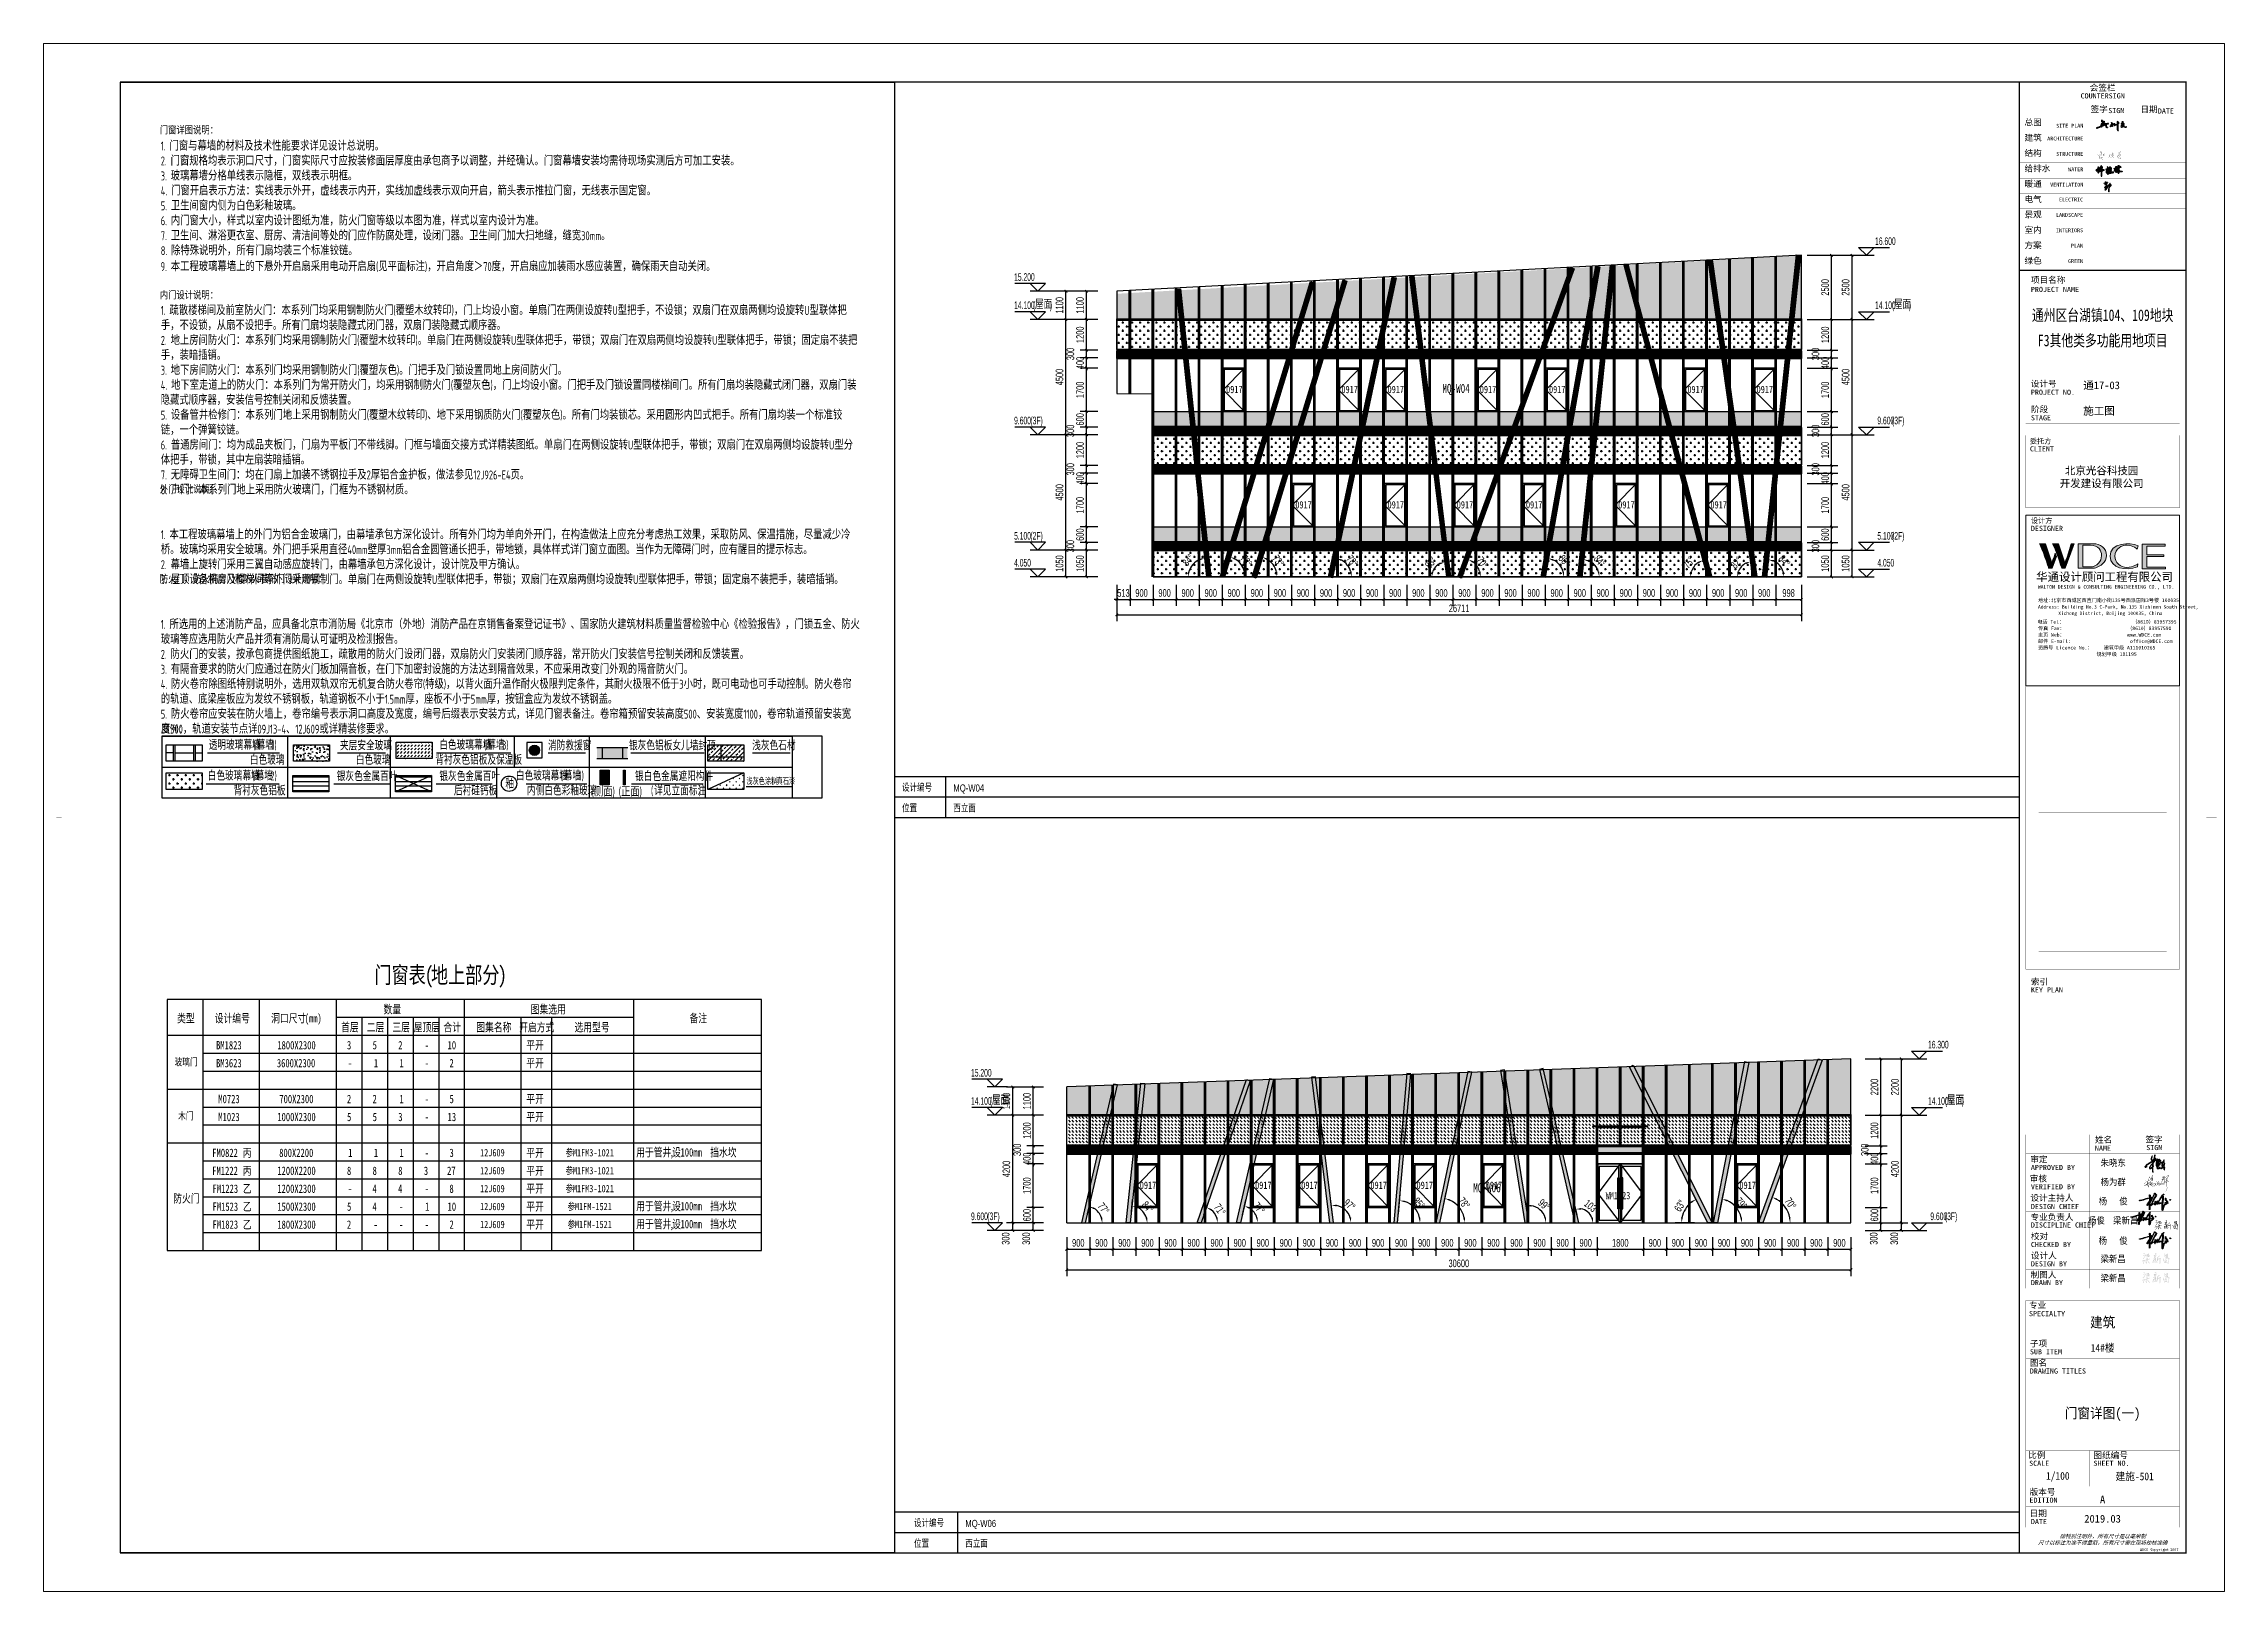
# Paper-space layout '门窗(一)' of a CAD drawing. Extents: x -5 to 846, y -5 to 599.
# The model-space entities are those that its viewports show. They can reach past a viewport. Long polylines and large blocks are cut down to what shows.
import ezdxf
from ezdxf.enums import TextEntityAlignment as Align
from ezdxf.xclip import XClip

# ---------------------------------------------------------------- set-up
doc = ezdxf.new("R2010")
doc.units = 0
doc.header["$LTSCALE"] = 1000
doc.header["$MEASUREMENT"] = 0
doc.header["$XCLIPFRAME"] = 0
doc.linetypes.add('ACAD_ISO05W100', pattern=[34, 24, -3, 0.5, -3, 0.5, -3])
doc.linetypes.add('DASH', pattern=[0.35, 0.25, -0.1])
for name, color, linetype in [('00-图签签名_10', 10, 'Continuous'), ('01-标注_尺寸', 124, 'Continuous'), ('01-标注_标高', 200, 'Continuous'), ('01-标注_符号', 200, 'Continuous'), ('01-标注_轴线坐标', 132, 'Continuous'), ('02-TEXT_标注', 130, 'Continuous'), ('05-填充_156', 156, 'Continuous'), ('05-填充_168', 168, 'Continuous'), ('05-填充_18', 18, 'Continuous'), ('05-填充_天正', 14, 'Continuous'), ('A-0-图名图例', 2, 'Continuous'), ('A-C_幕墙龙骨', 133, 'Continuous'), ('A-C_窗', 140, 'Continuous'), ('A-C_门', 150, 'Continuous'), ('D-铝板', 181, 'Continuous'), ('D_玻璃', 152, 'Continuous'), ('D_铝板', 181, 'Continuous'), ('PUB_TAB', 7, 'Continuous'), ('X-立面图例$0$01-标注_符号', 200, 'Continuous'), ('X-立面图例$0$02-TEXT_标注', 130, 'Continuous'), ('X-立面图例$0$03-表格_197', 197, 'Continuous'), ('X-立面图例$0$05-填充_156', 156, 'Continuous'), ('X-立面图例$0$05-填充_18', 18, 'Continuous'), ('X-立面图例$0$05-填充_天正', 26, 'Continuous'), ('X-立面图例$0$A-0-图名图例', 2, 'Continuous'), ('X-立面图例$0$A-C_玻璃幕墙', 140, 'Continuous'), ('X-立面图例$0$A-C_窗', 140, 'Continuous'), ('X-门窗表说明参照$0$A-0-图名图例', 2, 'Continuous')]:
    doc.layers.add(name, color=color, linetype=linetype)
doc.layers.add('04-不打印_视口', color=5, linetype='Continuous', plot=False)
doc.layers.add('04-不打印_辅助线', color=165, linetype='Continuous', plot=False)
doc.styles.add('_TCH_AXIS', font='STXIHEI_0.TTF', dxfattribs={"width": 0.75})
doc.styles.add('_TCH_DIM', font='ros.shx', dxfattribs={"width": 0.75, "bigfont": 'jd.shx'})
doc.styles.add('_TCH_DIM_T3', font='ros.shx', dxfattribs={"width": 0.705882, "bigfont": 'jd.shx'})
doc.styles.add('_TCH_WDTABLE', font='STXIHEI_0.TTF', dxfattribs={"width": 0.75})
doc.styles.get("Standard").update_dxf_attribs({"font": 'STXIHEI_0.TTF', "width": 0.75})
doc.styles.add('X-立面图例$0$_TCH_LABEL', font='ROS1', dxfattribs={"width": 0.75, "bigfont": 'JD'})
doc.styles.add('X-立面图例$0$HT_HWXH', font='STXIHEI_0.TTF', dxfattribs={"width": 0.8})
doc.styles.add('X-立面图例$0$HT_JD', font='ROS1', dxfattribs={"width": 0.8, "bigfont": 'JD'})
doc.styles.add('X-门窗表说明-70$0$HT_JD', font='ROS1', dxfattribs={"width": 0.8, "bigfont": 'JD'})
doc.styles.add('X-门窗表说明参照$0$HT_HWXH', font='STXIHEI_0.TTF', dxfattribs={"width": 0.8})
doc.styles.add('X-门窗表说明参照$0$HT_JD', font='ROS1', dxfattribs={"width": 0.8, "bigfont": 'JD'})
doc.styles.add('华文细黑', font='STXIHEI_0.TTF', dxfattribs={"width": 0.9, "height": 10})
doc.styles.add('图签信息$0$hwxh', font='STXIHEI_0.TTF')
doc.styles.add('图签信息$0$华文细黑', font='STXIHEI_0.TTF', dxfattribs={"height": 10})
doc.dimstyles.new('_TCH_ARCH&&100', dxfattribs={"dimtxt": 297.5, "dimasz": 100, "dimexe": 250, "dimexo": 300, "dimgap": 100, "dimtad": 1, "dimdec": 0, "dimzin": 0, "dimdsep": 46, "dimtxsty": '_TCH_DIM_T3', "dimblk": 'ARCHTICK', "dimcen": 0.09, "dimclrt": 7, "dimazin": 2, "dimtfac": 1, "dimtdec": 0, "dimtix": 1, "dimtmove": 2, "dimatfit": 3, "dimfxl": 0, "dimtolj": 1, "dimtzin": 0, "dimarcsym": 0})
doc.dimstyles.new('_TCH_ARROW&&100', dxfattribs={"dimtxt": 297.5, "dimasz": 200, "dimexe": 250, "dimexo": 300, "dimgap": 100, "dimtad": 1, "dimdec": 0, "dimzin": 0, "dimdsep": 46, "dimtxsty": '_TCH_DIM_T3', "dimcen": 0.09, "dimclrt": 7, "dimazin": 2, "dimtfac": 1, "dimtdec": 0, "dimtix": 1, "dimtmove": 2, "dimatfit": 3, "dimfxl": 0, "dimtolj": 1, "dimtzin": 0, "dimarcsym": 0})
pattern_1 = [(0, (-32122, 317429.43), (158.75, 158.75), [79.375, -238.125]), (90, (-32082.32, 317389.74), (-158.75, 158.75), [79.375, -238.125])]
pattern_2 = [(0, (-32249, 317429.43), (158.75, 158.75), [79.375, -238.125]), (90, (-32209.32, 317389.74), (-158.75, 158.75), [79.375, -238.125])]
pattern_3 = [(50, (-79620, 360570.43), (364.36934, -31.87817), [38.1, -419.1]), (355, (-79620, 360570.43), (-70.48565, 382.1133), [30.48, -335.28]), (100.451, (-79589.64, 360567.77), (293.885, 350.23338), [32.38, -356.18]), (46.1842, (-79620, 360672.03), (542.1581, -84.08466), [57.15, -628.65]), (96.6356, (-79574.8, 360665), (474.8085, 494.8511), [48.57, -534.27]), (351.184, (-79620, 360672.03), (474.8092, 494.8502), [45.72, -502.92]), (21, (-79569.2, 360646.63), (303.22976, -204.53104), [38.1, -419.1]), (326, (-79569.2, 360646.63), (123.60406, 368.37593), [30.48, -335.28]), (71.4514, (-79543.93, 360629.6), (426.83298, 163.8457), [32.38, -356.18]), (37.5, (-79620, 360570.43), (6.177207, 169.11008), [0, -331.216, 0, -340.36, 0, -336.55]), (7.5, (-79620, 360570.43), (133.639325, 200.36115), [0, -194.056, 0, -323.596, 0, -128.27]), (327.5, (-79733.28, 360570.43), (271.18119, -11.45749), [0, -127, 0, -396.24, 0, -525.78]), (317.5, (-79784.08, 360570.43), (296.25836, 50.85298), [0, -165.1, 0, -263.144, 0, -373.38])]
pattern_4 = [(45, (-849.99, -261.96), (-112.253, 112.253), [])]
pattern_5 = [(45, (-843.80595, -349.1901), (-0.088388348, 0.088388348), [])]
pattern_6 = [(45, (41410, 5700), (-70160, 70160), [])]

psp = doc.layouts.new('门窗(一)')

# ---------------------------------------------------------------- texts
at = {"color": 3, "insert": (798.5, 99.79, -100), "char_height": 4, "attachment_point": 5, "style": '华文细黑'}
psp.add_mtext_dynamic_manual_height_columns('建筑', width=36.9211, gutter_width=1750, heights=[0], dxfattribs=at)
at = {"color": 2, "attachment_point": 5, "style": '华文细黑'}
for s, width, gutter_width, insert, char_height in [('14#楼', 31.6304, 1750, (798.5, 89.86, -100), 3), ('门窗详图(一)', 57.1956, 11, (798.5, 64.04, -100), 4), ('1/100', 22.9764, 11, (781, 39.71, -100), 3), ('建施-501', 31.8545, 11, (811, 39.71, -100), 3)]:
    psp.add_mtext_dynamic_manual_height_columns(s, width=width, gutter_width=gutter_width, heights=[0], dxfattribs=dict(at, insert=insert, char_height=char_height))

msp = doc.modelspace()

# ---------------------------------------------------------------- texts
at = {"layer": '00-图签签名_10', "char_height": 260, "attachment_point": 5, "style": '华文细黑'}
for s, insert, width in [('朱晓东', (-402918.5, -337581.6), 14747.11), ('杨为群', (-402918.5, -338331.6), 3209.775), ('杨   俊', (-402918.5, -339081.6), 12329.131), ('杨俊  梁新昌', (-402918.5, -339831.6), 6990.248), ('杨   俊', (-402921.3, -340619.5), 4794.403), ('梁新昌', (-402918.5, -341331.6), 6894.288), ('梁新昌', (-402918.5, -342081.6), 7674.889)]:
    msp.add_mtext(s, dxfattribs=dict(at, insert=insert, width=width))
at = {"layer": '01-标注_符号', "color": 7, "width": 0.75}
for s, p in [('MQ-W04', (-429096.5, -307521.3)), ('MQ-W06', (-427891.1, -338715))]:
    msp.add_text(s, height=350, dxfattribs=at).set_placement(p)
at = {"layer": '02-TEXT_标注', "style": '_TCH_DIM'}
for s, height, width, p in [('16.600', 297.5, 0.529412, (-412211.4, -301748.8)), ('15.200', 297.5, 0.529412, (-445808.9, -303148.8)), ('14.100', 297.5, 0.529412, (-445808.9, -304248.8)), ('(', 297.5, 0.529412, (-445069.1, -304248.8)), ('屋面', 347.29, 0.75, (-444995.6, -304248.8)), (')', 297.5, 0.529412, (-444413.6, -304248.8)), ('14.100', 297.5, 0.529412, (-412211.4, -304248.8)), ('(', 297.5, 0.529412, (-411551.1, -304248.8)), ('屋面', 347.29, 0.75, (-411477.6, -304248.8)), (')', 297.5, 0.529412, (-410895.6, -304248.8)), ('9.600', 297.5, 0.529412, (-445808.9, -308748.8)), ('(3F)', 297.5, 0.529412, (-445171.7, -308748.8)), ('9.600', 297.5, 0.529412, (-412122.1, -308748.8)), ('(3F)', 297.5, 0.529412, (-411551.1, -308748.8)), ('5.100', 297.5, 0.529412, (-445808.9, -313248.8)), ('(2F)', 297.5, 0.529412, (-445171.7, -313248.8)), ('5.100', 297.5, 0.529412, (-412122.1, -313248.8)), ('(2F)', 297.5, 0.529412, (-411551.1, -313248.8)), ('4.050', 297.5, 0.529412, (-445808.9, -314298.8)), ('4.050', 297.5, 0.529412, (-412122.1, -314298.8)), ('16.300', 297.5, 0.529412, (-410145.7, -333103.5)), ('15.200', 297.5, 0.529412, (-447490.5, -334203.5)), ('14.100', 297.5, 0.529412, (-447490.5, -335303.5)), ('(', 297.5, 0.529412, (-446750.7, -335303.5)), ('屋面', 347.29, 0.75, (-446677.2, -335303.5)), (')', 297.5, 0.529412, (-446095.3, -335303.5)), ('14.100', 297.5, 0.529412, (-410145.7, -335303.5)), ('(', 297.5, 0.529412, (-409485.5, -335303.5)), ('屋面', 347.29, 0.75, (-409412, -335303.5)), (')', 297.5, 0.529412, (-408830, -335303.5)), ('9.600', 297.5, 0.529412, (-447490.5, -339803.5)), ('(3F)', 297.5, 0.529412, (-446853.4, -339803.5)), ('9.600', 297.5, 0.529412, (-410056.5, -339803.5)), ('(3F)', 297.5, 0.529412, (-409485.5, -339803.5))]:
    msp.add_text(s, height=height, dxfattribs=dict(at, width=width)).set_placement(p)
at = {"layer": '02-TEXT_标注', "linetype": 'ACAD_ISO05W100', "style": '_TCH_DIM', "width": 0.8}
for s, p in [('设计编号', (-450180, -323080.3)), ('MQ-W04', (-448180, -323081.8)), ('位置', (-450180, -323881.8)), ('西立面', (-448180, -323881.8)), ('位置', (-449714, -352581.7)), ('设计编号', (-449714, -351781.7)), ('西立面', (-447714, -352581.7)), ('MQ-W06', (-447714, -351781.7))]:
    msp.add_text(s, height=281.25, dxfattribs=at).set_placement(p)
at = {"layer": 'PUB_TAB', "style": '_TCH_WDTABLE', "width": 0.75}
for s, height, p in [('门窗表', 652.4, (-470768.3, -330560.2)), ('(', 652.4, (-468803.2, -330560.2)), ('地上部分', 652.4, (-468561.5, -330560.2)), (')', 652.4, (-465941.4, -330560.2)), ('类型', 326.2, (-478470, -332089.9)), ('设计编号', 326.2, (-477001.3, -332089.9)), ('洞口尺寸', 326.2, (-474803.5, -332089.9)), ('(mm)', 326.2, (-473493.5, -332089.9)), ('数量', 326.2, (-470415.7, -331739.9)), ('图集选用', 326.2, (-464671.4, -331739.9)), ('备注', 326.2, (-458475.9, -332089.9)), ('首层', 326.2, (-472071.7, -332439.9)), ('二层', 326.2, (-471070.2, -332439.9)), ('三层', 326.2, (-470071.5, -332439.9)), ('屋顶层', 326.2, (-469237.6, -332439.9)), ('合计', 326.2, (-468077.4, -332439.9)), ('图集名称', 326.2, (-466795.6, -332439.9)), ('开启方式', 326.2, (-465123.4, -332439.9)), ('选用型号', 326.2, (-462961.2, -332439.9)), ('玻璃门', 285.43, (-478570.4, -333773.3)), ('BM1823', 326.2, (-476949.6, -333139.9)), ('BM3623', 326.2, (-476949.6, -333839.9)), ('3600X2300', 326.2, (-474577.5, -333839.9)), ('1800X2300', 326.2, (-474560, -333139.9)), ('3', 326.2, (-471841.8, -333139.9)), ('5', 326.2, (-470839.8, -333139.9)), ('1', 326.2, (-470793.1, -333839.9)), ('2', 326.2, (-469842.9, -333139.9)), ('1', 326.2, (-469793.1, -333839.9)), ('-', 326.2, (-468806.9, -333139.9)), ('10', 326.2, (-467915.9, -333139.9)), ('2', 326.2, (-467842.9, -333839.9)), ('平开', 326.2, (-464843.7, -333139.9)), ('平开', 326.2, (-464843.7, -333839.9)), ('-', 326.2, (-471806.9, -333839.9)), ('-', 326.2, (-468806.9, -333839.9)), ('M0723', 326.2, (-476861.1, -335239.9)), ('700X2300', 326.2, (-474480.7, -335239.9)), ('2', 326.2, (-471842.9, -335239.9)), ('2', 326.2, (-470842.9, -335239.9)), ('1', 326.2, (-469793.1, -335239.9)), ('-', 326.2, (-468806.9, -335239.9)), ('5', 326.2, (-467839.8, -335239.9)), ('平开', 326.2, (-464843.7, -335239.9)), ('木门', 285.43, (-478429.9, -335880.8)), ('M1023', 326.2, (-476861.1, -335939.9)), ('1000X2300', 326.2, (-474560, -335939.9)), ('5', 326.2, (-471839.8, -335939.9)), ('5', 326.2, (-470839.8, -335939.9)), ('3', 326.2, (-469841.8, -335939.9)), ('-', 326.2, (-468806.9, -335939.9)), ('13', 326.2, (-467915, -335939.9)), ('平开', 326.2, (-464843.7, -335939.9)), ('丙', 326.2, (-475912.2, -337339.9)), ('FM0822', 326.2, (-477097.8, -337339.9)), ('FM1222', 326.2, (-477097.8, -338039.9)), ('丙', 326.2, (-475912.2, -338039.9)), ('1200X2200', 326.2, (-474560, -338039.9)), ('800X2200', 326.2, (-474487, -337339.9)), ('8', 326.2, (-471842.6, -338039.9)), ('1', 326.2, (-471793.1, -337339.9)), ('8', 326.2, (-470842.6, -338039.9)), ('1', 326.2, (-470793.1, -337339.9)), ('8', 326.2, (-469842.6, -338039.9)), ('1', 326.2, (-469793.1, -337339.9)), ('3', 326.2, (-468841.8, -338039.9)), ('-', 326.2, (-468806.9, -337339.9)), ('27', 326.2, (-467935.1, -338039.9)), ('3', 326.2, (-467841.8, -337339.9)), ('FM1223', 326.2, (-477088.1, -338739.9)), ('乙', 326.2, (-475902.5, -338739.9)), ('1200X2300', 326.2, (-474560, -338739.9)), ('-', 326.2, (-471806.9, -338739.9)), ('4', 326.2, (-470845.2, -338739.9)), ('4', 326.2, (-469845.2, -338739.9)), ('-', 326.2, (-468806.9, -338739.9)), ('8', 326.2, (-467842.6, -338739.9)), ('防火门', 326.2, (-478621.2, -339119.8)), ('FM1523', 326.2, (-477088.1, -339439.9)), ('乙', 326.2, (-475902.5, -339439.9)), ('1500X2300', 326.2, (-474560, -339439.9)), ('5', 326.2, (-471839.8, -339439.9)), ('4', 326.2, (-470845.2, -339439.9)), ('-', 326.2, (-469806.9, -339439.9)), ('1', 326.2, (-468793.1, -339439.9)), ('10', 326.2, (-467915.9, -339439.9)), ('FM1823', 326.2, (-477088.1, -340139.9)), ('乙', 326.2, (-475902.5, -340139.9)), ('1800X2300', 326.2, (-474560, -340139.9)), ('2', 326.2, (-471842.9, -340139.9)), ('-', 326.2, (-470806.9, -340139.9)), ('-', 326.2, (-469806.9, -340139.9)), ('-', 326.2, (-468806.9, -340139.9)), ('2', 326.2, (-467842.9, -340139.9))]:
    msp.add_text(s, height=height, dxfattribs=at).set_placement(p)
at = {"layer": 'PUB_TAB', "color": 1, "style": '_TCH_WDTABLE', "width": 0.75}
for s, height, p in [('平开', 326.2, (-464843.7, -337339.9)), ('参', 285.4, (-463314.1, -337314.9)), ('用于管井', 326.2, (-460554.5, -337322.1)), ('设', 326.2, (-459153.7, -337322.1)), ('挡水坎', 326.2, (-457667.5, -337322.1)), ('12J609', 285.43, (-466648.6, -337314.9)), ('12J609', 285.43, (-466648.6, -338014.9)), ('平开', 326.2, (-464843.7, -338039.9)), ('参', 285.4, (-463314.1, -338014.9)), ('M1FM3-1021', 285.43, (-463027.5, -337314.9)), ('M1FM3-1021', 285.43, (-463027.5, -338014.9)), (',', 326.2, (-459244.4, -337322.1)), ('100mm', 326.2, (-458826.2, -337322.1)), ('12J609', 285.43, (-466648.6, -338714.9)), ('平开', 326.2, (-464843.7, -338739.9)), ('参', 285.4, (-463314.1, -338714.9)), ('M1FM3-1021', 285.43, (-463027.5, -338714.9)), ('12J609', 285.43, (-466648.6, -339414.9)), ('平开', 326.2, (-464843.7, -339439.9)), ('参', 285.4, (-463234.7, -339414.9)), ('M1FM-1521', 285.43, (-462948.1, -339414.9)), ('用于管井', 326.2, (-460554.5, -339422.1)), (',', 326.2, (-459244.4, -339422.1)), ('设', 326.2, (-459153.7, -339422.1)), ('100mm', 326.2, (-458826.2, -339422.1)), ('挡水坎', 326.2, (-457667.5, -339422.1)), ('12J609', 285.43, (-466648.6, -340114.9)), ('平开', 326.2, (-464843.7, -340139.9)), ('参', 285.4, (-463234.7, -340114.9)), ('M1FM-1521', 285.43, (-462948.1, -340114.9)), ('用于管井', 326.2, (-460554.5, -340122.1)), (',', 326.2, (-459244.4, -340122.1)), ('设', 326.2, (-459153.7, -340122.1)), ('100mm', 326.2, (-458826.2, -340122.1)), ('挡水坎', 326.2, (-457667.5, -340122.1))]:
    msp.add_text(s, height=height, dxfattribs=at).set_placement(p)

# ---------------------------------------------------------------- blocks, each defined once
blk = doc.blocks.new('*U19')
at = {"layer": '05-填充_156'}
h = blk.add_hatch(dxfattribs=at)
h.set_pattern_fill('DASH', color=256, scale=100, angle=315)
h.set_pattern_definition([(315, (566, 309054.43), (134.703842, -3e-14), [95.25, -95.25])])
h.paths.add_polyline_path([(0, 1500), (870, 1500), (870, 350), (0, 350)])
at = {"layer": '05-填充_168'}
h = blk.add_hatch(color=256, dxfattribs=at)
h.dxf.hatch_style = 1
h.paths.add_polyline_path([(0, 300), (870, 300), (870, 50), (0, 50)])
for points in [[(0, 1550), (870, 1550)], [(0, 1500), (870, 1500)], [(0, 350), (870, 350)], [(0, 300), (870, 300)], [(0, 50), (870, 50)], [(0, 0), (870, 0)]]:
    blk.add_lwpolyline(points)
for points in [[(870, 1500), (0, 1500), (0, 1550), (870, 1550)], [(0, 1500), (870, 1500), (870, 350), (0, 350)], [(0, 300), (870, 300), (870, 350), (0, 350)], [(0, 300), (870, 300), (870, 50), (0, 50)], [(870, 0), (0, 0), (0, 50), (870, 50)]]:
    blk.add_lwpolyline(points, close=True)
blk = doc.blocks.new('*U722')
blk.add_lwpolyline([(0, 0), (840, 0), (840, 1700), (0, 1700)], close=True)
blk.add_lwpolyline([(840, 1700), (0, 850), (840, 0)])
at = {"linetype": 'DASH'}
blk.add_lwpolyline([(50, 50), (790, 50), (790, 1650), (50, 1650)], close=True, dxfattribs=at)
at = {"layer": '04-不打印_辅助线', "width": 0.75}
blk.add_text('0917', height=285.4, dxfattribs=at).set_placement((121, 723))
blk = doc.blocks.new('A$C5BC7050D')
for points in [[(-1735, 0), (5, 0), (5, 2300), (-1735, 2300)], [(-915, 100), (-915, 2200), (-1685, 2200), (-1685, 100)], [(-915, 550), (-965, 550), (-965, 1750), (-915, 1750)], [(-815, 100), (-45, 100), (-45, 2200), (-815, 2200)], [(-815, 550), (-765, 550), (-765, 1750), (-815, 1750)]]:
    blk.add_lwpolyline(points, close=True)
for points in [[(-865, 2300), (-1735, 1150), (-865, 0)], [(-865, 2300), (-865, 0)], [(-865, 2300), (5, 1150), (-865, 0)]]:
    blk.add_lwpolyline(points)
at = {"layer": '04-不打印_辅助线', "style": '_TCH_AXIS', "width": 0.75}
blk.add_text('WM1823', height=285.4, dxfattribs=at).set_placement((-1433, 920))
blk = doc.blocks.new('*U20')
at = {"layer": '05-填充_156'}
h = blk.add_hatch(dxfattribs=at)
h.set_pattern_fill('DASH', color=256, scale=100, angle=315)
h.set_pattern_definition([(315, (536, 309054.43), (134.703842, -3e-14), [95.25, -95.25])])
h.paths.add_polyline_path([(0, 1500), (840, 1500), (840, 350), (0, 350)])
at = {"layer": '05-填充_168'}
h = blk.add_hatch(color=256, dxfattribs=at)
h.dxf.hatch_style = 1
h.paths.add_polyline_path([(0, 300), (840, 300), (840, 50), (0, 50)])
for points in [[(0, 1550), (840, 1550)], [(0, 1500), (840, 1500)], [(0, 350), (840, 350)], [(0, 300), (840, 300)], [(0, 50), (840, 50)], [(0, 0), (840, 0)]]:
    blk.add_lwpolyline(points)
for points in [[(840, 1500), (0, 1500), (0, 1550), (840, 1550)], [(0, 1500), (840, 1500), (840, 350), (0, 350)], [(0, 300), (840, 300), (840, 350), (0, 350)], [(0, 300), (840, 300), (840, 50), (0, 50)], [(840, 0), (0, 0), (0, 50), (840, 50)]]:
    blk.add_lwpolyline(points, close=True)
blk = doc.blocks.new('*U26')
at = {"layer": 'A-C_窗'}
blk.add_blockref('*U20', (-420, -775), dxfattribs=at)
blk = doc.blocks.new('*U27')
at = {"layer": 'A-C_窗', "color": 0, "linetype": 'ByBlock', "lineweight": -2, "transparency": 16777216}
for p in [(0, 0), (900, 0), (1800, 0), (2700, 0), (3600, 0), (4500, 0), (5400, 0)]:
    blk.add_blockref('*U26', p, dxfattribs=at)
blk = doc.blocks.new('A$C3079105B')
at = {"layer": '05-填充_18'}
h = blk.add_hatch(color=256, dxfattribs=at)
h.dxf.hatch_style = 1
h.paths.add_polyline_path([(27000, -4575), (29327, 1820), (29473, 1767), (27164, -4577)])
h.paths.add_polyline_path([(25237, -4575), (26459, 1714), (26612, 1685), (25395, -4577)])
h.paths.add_polyline_path([(25190, -4575), (25015, -4573), (21960, 1500), (22098, 1571)])
h.paths.add_polyline_path([(19827, -4575), (19987, -4577), (18597, 1444), (18446, 1409)])
h.paths.add_polyline_path([(18030, -4576), (17085, 1394), (16932, 1369), (17873, -4574)])
h.paths.add_polyline_path([(14400, -4575), (14558, -4577), (15807, 1300), (15656, 1332)])
h.paths.add_polyline_path([(12757, -4575), (12913, -4576), (13421, 1239), (13267, 1253)])
h.paths.add_polyline_path([(10411, -4577), (9711, 1125), (9557, 1106), (10255, -4575)])
h.paths.add_polyline_path([(2317, -4572), (2890, 879), (3044, 863), (2473, -4573)])
h.paths.add_polyline_path([(5248, -4578), (5084, -4576), (7008, 1011), (7155, 961)])
h.paths.add_polyline_path([(6781, -4577), (6622, -4575), (7923, 1060), (8074, 1025)])
h.paths.add_polyline_path([(574, -4575), (732, -4577), (1975, 806), (1824, 841)])
for points in [[(25237, -4575), (26459, 1714), (26612, 1685), (25395, -4577)], [(27000, -4575), (29327, 1820), (29473, 1767), (27164, -4577)], [(2317, -4572), (2890, 879), (3044, 863), (2473, -4573)], [(5248, -4578), (5084, -4576), (7008, 1011), (7155, 961)], [(6781, -4577), (6622, -4575), (7923, 1060), (8074, 1025)], [(10411, -4577), (9711, 1125), (9557, 1106), (10255, -4575)], [(12757, -4575), (12913, -4576), (13421, 1239), (13267, 1253)], [(14400, -4575), (14558, -4577), (15807, 1300), (15656, 1332)], [(18030, -4576), (17085, 1394), (16932, 1369), (17873, -4574)], [(19827, -4575), (19987, -4577), (18597, 1444), (18446, 1409)], [(25190, -4575), (25015, -4573), (21960, 1500), (22098, 1571)], [(574, -4575), (732, -4577), (1975, 806), (1824, 841)]]:
    blk.add_lwpolyline(points, close=True)
blk = doc.blocks.new('*U193')
at = {"layer": '05-填充_168'}
h = blk.add_hatch(color=256, dxfattribs=at)
h.dxf.hatch_style = 1
h.paths.add_polyline_path([(0, 300), (1740, 300), (1740, 50), (0, 50)])
for points in [[(0, 350), (1740, 350)], [(0, 300), (1740, 300)], [(0, 50), (1740, 50)], [(0, 0), (1740, 0)]]:
    blk.add_lwpolyline(points)
for points in [[(0, 300), (1740, 300), (1740, 350), (0, 350)], [(0, 300), (1740, 300), (1740, 50), (0, 50)], [(1740, 0), (0, 0), (0, 50), (1740, 50)]]:
    blk.add_lwpolyline(points, close=True)
blk = doc.blocks.new('*U194')
at = {"layer": 'D_玻璃'}
blk.add_lwpolyline([(-2010, 168), (150, 168), (150, 150), (-2010, 150)], close=True, dxfattribs=at)
at = {"layer": 'D_铝板'}
blk.add_line((-1800, 100), (-60, 100), dxfattribs=at)
for points in [[(-1860, 150), (-1800, 150), (-1800, 0), (-1860, 0), (-1860, 150)], [(-60, 150), (0, 150), (0, 0), (-60, 0), (-60, 150)]]:
    blk.add_lwpolyline(points, dxfattribs=at)
for points in [[(-1857, 147), (-1803, 147), (-1803, 3), (-1857, 3)], [(-57, 147), (-3, 147), (-3, 3), (-57, 3)]]:
    blk.add_lwpolyline(points, close=True, dxfattribs=at)
blk = doc.blocks.new('*U29')
at = {"layer": 'A-C_窗'}
blk.add_blockref('*U20', (-420, -775), dxfattribs=at)
blk = doc.blocks.new('*U23')
at = {"layer": '05-填充_156'}
h = blk.add_hatch(dxfattribs=at)
h.set_pattern_fill('DASH', color=256, scale=100, angle=315)
h.set_pattern_definition([(315, (536, 309054.43), (134.703842, -3e-14), [95.25, -95.25])])
h.paths.add_polyline_path([(0, 1500), (840, 1500), (840, 350), (0, 350)])
at = {"layer": '05-填充_168'}
h = blk.add_hatch(color=256, dxfattribs=at)
h.dxf.hatch_style = 1
h.paths.add_polyline_path([(0, 300), (840, 300), (840, 50), (0, 50)])
for points in [[(0, 1550), (840, 1550)], [(0, 1500), (840, 1500)], [(0, 350), (840, 350)], [(0, 300), (840, 300)], [(0, 50), (840, 50)], [(0, 0), (840, 0)]]:
    blk.add_lwpolyline(points)
for points in [[(840, 1500), (0, 1500), (0, 1550), (840, 1550)], [(0, 1500), (840, 1500), (840, 350), (0, 350)], [(0, 300), (840, 300), (840, 350), (0, 350)], [(0, 300), (840, 300), (840, 50), (0, 50)], [(840, 0), (0, 0), (0, 50), (840, 50)]]:
    blk.add_lwpolyline(points, close=True)
blk = doc.blocks.new('*U28')
at = {"layer": 'A-C_窗'}
ref = blk.add_blockref('*U23', (-420, -775), dxfattribs=at)
XClip(ref).set_block_clipping_path([(-0.0000001188, 350), (839.9999998812, 1550)])
blk = doc.blocks.new('kjtdkyu')
at = {"layer": '05-填充_156'}
h = blk.add_hatch(dxfattribs=at)
h.set_pattern_fill('CROSS', color=136, scale=100)
h.set_pattern_definition([(0, (-22560.5, 354870.43), (158.75, 158.75), [79.375, -238.125]), (90, (-22520.81, 354830.74), (-158.75, 158.75), [79.375, -238.125])])
h.paths.add_polyline_path([(870, 5331), (0, 5300), (0, 4225), (870, 4225)])
h.paths.add_polyline_path([(1770, 5364), (930, 5333), (930, 4225), (1770, 4225)])
h.paths.add_polyline_path([(2670, 5396), (1830, 5366), (1830, 4225), (2670, 4225)])
h.paths.add_polyline_path([(3570, 5428), (2730, 5398), (2730, 4225), (3570, 4225)])
h.paths.add_polyline_path([(4470, 5461), (3630, 5430), (3630, 4225), (4470, 4225)])
h.paths.add_polyline_path([(5370, 5493), (4530, 5463), (4530, 4225), (5370, 4225)])
h.paths.add_polyline_path([(6270, 5525), (5430, 5495), (5430, 4225), (6270, 4225)])
h.paths.add_polyline_path([(7170, 5558), (6330, 5528), (6330, 4225), (7170, 4225)])
h.paths.add_polyline_path([(8070, 5590), (7230, 5560), (7230, 4225), (8070, 4225)])
h.paths.add_polyline_path([(8970, 5622), (8130, 5592), (8130, 4225), (8970, 4225)])
h.paths.add_polyline_path([(9870, 5655), (9030, 5625), (9030, 4225), (9870, 4225)])
h.paths.add_polyline_path([(10770, 5687), (9930, 5657), (9930, 4225), (10770, 4225)])
h.paths.add_polyline_path([(11670, 5720), (10830, 5689), (10830, 4225), (11670, 4225)])
h.paths.add_polyline_path([(12570, 5752), (11730, 5722), (11730, 4225), (12570, 4225)])
h.paths.add_polyline_path([(13470, 5784), (12630, 5754), (12630, 4225), (13470, 4225)])
h.paths.add_polyline_path([(14370, 5817), (13530, 5786), (13530, 4225), (14370, 4225)])
h.paths.add_polyline_path([(15270, 5849), (14430, 5819), (14430, 4225), (15270, 4225)])
h.paths.add_polyline_path([(16170, 5881), (15330, 5851), (15330, 4225), (16170, 4225)])
h.paths.add_polyline_path([(17070, 5914), (16230, 5883), (16230, 4225), (17070, 4225)])
h.paths.add_polyline_path([(17970, 5946), (17130, 5916), (17130, 4225), (17970, 4225)])
h.paths.add_polyline_path([(18870, 5978), (18030, 5948), (18030, 4225), (18870, 4225)])
h.paths.add_polyline_path([(19770, 6011), (18930, 5980), (18930, 4225), (19770, 4225)])
h.paths.add_polyline_path([(20670, 6043), (19830, 6013), (19830, 4225), (20670, 4225)])
h.paths.add_polyline_path([(21570, 6075), (20730, 6045), (20730, 4225), (21570, 4225)])
h.paths.add_polyline_path([(22470, 6108), (21630, 6078), (21630, 4225), (22470, 4225)])
h.paths.add_polyline_path([(23370, 6140), (22530, 6110), (22530, 4225), (23370, 4225)])
h.paths.add_polyline_path([(24270, 6172), (23430, 6142), (23430, 4225), (24270, 4225)])
h.paths.add_polyline_path([(25170, 6205), (24330, 6175), (24330, 4225), (25170, 4225)])
h.paths.add_polyline_path([(26070, 6237), (25230, 6207), (25230, 4225), (26070, 4225)])
h.paths.add_polyline_path([(26970, 6270), (26130, 6239), (26130, 4225), (26970, 4225)])
h.paths.add_polyline_path([(27870, 6302), (27030, 6272), (27030, 4225), (27870, 4225)])
h.paths.add_polyline_path([(28770, 6334), (27930, 6304), (27930, 4225), (28770, 4225)])
h.paths.add_polyline_path([(29670, 6367), (28830, 6336), (28830, 4225), (29670, 4225)])
h.paths.add_polyline_path([(30600, 6400), (29730, 6369), (29730, 4225), (30600, 4225)])
at = {"layer": '05-填充_18', "const_width": 60}
for points in [[(18000, 0), (18000, 5947)], [(18900, 0), (18900, 5979)], [(19800, 0), (19800, 6012)], [(20700, 0), (20700, 6044)], [(21600, 2975), (21600, 6076)], [(22500, 0), (22500, 6109)], [(23400, 0), (23400, 6141)], [(24300, 0), (24300, 6174)], [(25200, 0), (25200, 6206)], [(26100, 0), (26100, 6238)], [(27000, 0), (27000, 6271)], [(27900, 0), (27900, 6303)], [(28800, 0), (28800, 6335)], [(29700, 0), (29700, 6368)], [(900, 0), (900, 5332)], [(1800, 0), (1800, 5365)], [(2700, 0), (2700, 5397)], [(3600, 0), (3600, 5429)], [(4500, 0), (4500, 5462)], [(5400, 0), (5400, 5494)], [(6300, 0), (6300, 5526)], [(7200, 0), (7200, 5559)], [(8100, 0), (8100, 5591)], [(9000, 0), (9000, 5624)], [(9900, 0), (9900, 5656)], [(10800, 0), (10800, 5688)], [(11700, 0), (11700, 5721)], [(12600, 0), (12600, 5753)], [(13500, 0), (13500, 5785)], [(14400, 0), (14400, 5818)], [(15300, 0), (15300, 5850)], [(16200, 0), (16200, 5882)], [(17100, 0), (17100, 5915)]]:
    blk.add_lwpolyline(points, dxfattribs=at)
at = {"layer": 'A-C_幕墙龙骨'}
for points in [[(18870, 0), (18870, 5978)], [(18930, 0), (18930, 5980)], [(19770, 0), (19770, 6011)], [(19830, 0), (19830, 6013)], [(20670, 0), (20670, 6043)], [(20730, 0), (20730, 6045)], [(21570, 2975), (21570, 6075)], [(21630, 2975), (21630, 6078)], [(22470, 0), (22470, 6108)], [(22530, 0), (22530, 6110)], [(23370, 0), (23370, 6140)], [(23430, 0), (23430, 6142)], [(24270, 0), (24270, 6172)], [(24330, 0), (24330, 6175)], [(25170, 0), (25170, 6205)], [(25230, 0), (25230, 6207)], [(26070, 0), (26070, 6237)], [(26130, 0), (26130, 6239)], [(26970, 0), (26970, 6270)], [(27030, 0), (27030, 6272)], [(27870, 0), (27870, 6302)], [(27930, 0), (27930, 6304)], [(28770, 0), (28770, 6334)], [(28830, 0), (28830, 6336)], [(29670, 0), (29670, 6367)], [(29730, 0), (29730, 6369)], [(870, 0), (870, 5331)], [(930, 0), (930, 5333)], [(1770, 0), (1770, 5364)], [(1830, 0), (1830, 5366)], [(2670, 0), (2670, 5396)], [(2730, 0), (2730, 5398)], [(3570, 0), (3570, 5428)], [(3630, 0), (3630, 5430)], [(4470, 0), (4470, 5461)], [(4530, 0), (4530, 5463)], [(5370, 0), (5370, 5493)], [(5430, 0), (5430, 5495)], [(6270, 0), (6270, 5525)], [(6330, 0), (6330, 5528)], [(7170, 0), (7170, 5558)], [(7230, 0), (7230, 5560)], [(8070, 0), (8070, 5590)], [(8130, 0), (8130, 5592)], [(8970, 0), (8970, 5622)], [(9030, 0), (9030, 5625)], [(9870, 0), (9870, 5655)], [(9930, 0), (9930, 5657)], [(10770, 0), (10770, 5687)], [(10830, 0), (10830, 5689)], [(11670, 0), (11670, 5720)], [(11730, 0), (11730, 5722)], [(12570, 0), (12570, 5752)], [(12630, 0), (12630, 5754)], [(13470, 0), (13470, 5784)], [(13530, 0), (13530, 5786)], [(14370, 0), (14370, 5817)], [(14430, 0), (14430, 5819)], [(15270, 0), (15270, 5849)], [(15330, 0), (15330, 5851)], [(16170, 0), (16170, 5881)], [(16230, 0), (16230, 5883)], [(17070, 0), (17070, 5914)], [(17130, 0), (17130, 5916)], [(17970, 0), (17970, 5946)], [(18030, 0), (18030, 5948)]]:
    blk.add_lwpolyline(points, dxfattribs=at)
at = {"layer": 'A-C_窗'}
blk.add_line((20730, 2300), (22470, 2300), dxfattribs=at)
for points in [[(30600, 0), (30600, 6400), (0, 5300)], [(0, 0), (0, 5300)], [(0, 0), (30600, 0)]]:
    blk.add_lwpolyline(points, dxfattribs=at)
for name, p in [('*U19', (0, 2675)), ('*U27', (23850, 3450)), ('*U19', (29730, 2675)), ('*U193', (20730, 2675)), ('*U722', (2730, 600)), ('*U722', (7230, 600)), ('*U722', (9030, 600)), ('*U722', (11730, 600)), ('*U722', (13530, 600)), ('*U722', (16230, 600)), ('*U722', (26130, 600))]:
    blk.add_blockref(name, p, dxfattribs=at)
at = {"layer": 'A-C_窗', "color": 0, "linetype": 'ByBlock', "lineweight": -2, "transparency": 16777216}
for name, p in [('*U29', (1350, 3450)), ('*U29', (2250, 3450)), ('*U29', (3150, 3450)), ('*U29', (4050, 3450)), ('*U29', (4950, 3450)), ('*U29', (5850, 3450)), ('*U29', (6750, 3450)), ('*U29', (7650, 3450)), ('*U29', (8550, 3450)), ('*U29', (9450, 3450)), ('*U29', (10350, 3450)), ('*U29', (11250, 3450)), ('*U29', (12150, 3450)), ('*U29', (13050, 3450)), ('*U29', (13950, 3450)), ('*U29', (14850, 3450)), ('*U29', (15750, 3450)), ('*U29', (16650, 3450)), ('*U29', (17550, 3450)), ('*U29', (18450, 3450)), ('*U29', (19350, 3450)), ('*U29', (20250, 3450)), ('*U28', (21150, 3450)), ('*U28', (22050, 3450)), ('*U29', (22950, 3450))]:
    blk.add_blockref(name, p, dxfattribs=at)
at = {"layer": 'A-C_门'}
blk.add_blockref('A$C5BC7050D', (22465, 0), dxfattribs=at)
at = {"layer": 'D-铝板'}
blk.add_blockref('A$C3079105B', (0, 4575), dxfattribs=at)
at = {"layer": 'D_铝板', "xscale": -1}
blk.add_blockref('*U194', (20670, 3607), dxfattribs=at)
blk = doc.blocks.new('图框-A1')
for points, const_width in [([(0, 0), (841, 0), (841, 594), (0, 594)], 0.05), ([(766, 584), (25, 584), (25, 10), (766, 10)], 0.5)]:
    blk.add_lwpolyline(points, close=True, dxfattribs=dict(const_width=const_width))
at = {"const_width": 0.05}
for points in [[(420.5, 594), (420.5, 592)], [(0, 297), (2, 297)], [(841, 297), (839, 297)], [(420.5, 0), (420.5, 2)]]:
    blk.add_lwpolyline(points, dxfattribs=at)
blk = doc.blocks.new('*U395')
at = {"layer": '05-填充_156'}
h = blk.add_hatch(dxfattribs=at)
h.set_pattern_fill('CROSS', color=136, scale=100)
h.set_pattern_definition(pattern_1)
h.paths.add_polyline_path([(0, 5375), (967, 5375), (967, 4225), (0, 4225)])
h = blk.add_hatch(dxfattribs=at)
h.set_pattern_fill('CROSS', color=136, scale=100)
h.set_pattern_definition(pattern_1)
h.paths.add_polyline_path([(0, 875), (967, 875), (967, -150), (0, -150)])
at = {"layer": '05-填充_168'}
h = blk.add_hatch(color=256, dxfattribs=at)
h.dxf.hatch_style = 1
h.paths.add_polyline_path([(0, 5675), (967, 5675), (967, 5425), (0, 5425)])
h = blk.add_hatch(color=256, dxfattribs=at)
h.dxf.hatch_style = 1
h.paths.add_polyline_path([(0, 4175), (967, 4175), (967, 3925), (0, 3925)])
h = blk.add_hatch(color=256, dxfattribs=at)
h.dxf.hatch_style = 1
h.paths.add_polyline_path([(0, 1175), (967, 1175), (967, 925), (0, 925)])
for points in [[(0, 6300), (967, 6300)], [(0, 5725), (967, 5725)], [(0, 5675), (967, 5675)], [(0, 5675), (967, 5675)], [(0, 5425), (967, 5425)], [(0, 5375), (967, 5375)], [(0, 4225), (967, 4225)], [(0, 4175), (967, 4175)], [(0, 3925), (967, 3925)], [(0, 3875), (967, 3875)], [(0, 1800), (967, 1800)], [(0, 1225), (967, 1225)], [(0, 1175), (967, 1175)], [(0, 925), (967, 925)], [(0, 875), (967, 875)]]:
    blk.add_lwpolyline(points)
for points in [[(0, 5675), (967, 5675), (967, 5725), (0, 5725)], [(0, 5675), (967, 5675), (967, 5425), (0, 5425)], [(967, 5375), (0, 5375), (0, 5425), (967, 5425)], [(0, 5375), (967, 5375), (967, 4225), (0, 4225)], [(0, 4175), (967, 4175), (967, 4225), (0, 4225)], [(0, 4175), (967, 4175), (967, 3925), (0, 3925)], [(967, 3875), (0, 3875), (0, 3925), (967, 3925)], [(0, 1175), (967, 1175), (967, 1225), (0, 1225)], [(0, 1175), (967, 1175), (967, 925), (0, 925)], [(967, 875), (0, 875), (0, 925), (967, 925)], [(0, 875), (967, 875), (967, -150), (0, -150)]]:
    blk.add_lwpolyline(points, close=True)
blk = doc.blocks.new('*U32')
at = {"layer": '05-填充_156'}
h = blk.add_hatch(dxfattribs=at)
h.set_pattern_fill('CROSS', color=136, scale=100)
h.set_pattern_definition([(0, (-32503, 313554.43), (158.75, 158.75), [79.375, -238.125]), (90, (-32463.32, 313514.74), (-158.75, 158.75), [79.375, -238.125])])
h.paths.add_polyline_path([(0, 1500), (484, 1500), (484, 350), (0, 350)])
at = {"layer": '05-填充_168'}
h = blk.add_hatch(color=256, dxfattribs=at)
h.dxf.hatch_style = 1
h.paths.add_polyline_path([(0, 300), (484, 300), (484, 50), (0, 50)])
for points in [[(0, 1550), (484, 1550)], [(0, 1500), (484, 1500)], [(0, 350), (484, 350)], [(0, 300), (484, 300)], [(0, 50), (484, 50)], [(0, 0), (484, 0)]]:
    blk.add_lwpolyline(points)
for points in [[(484, 1500), (0, 1500), (0, 1550), (484, 1550)], [(0, 1500), (484, 1500), (484, 350), (0, 350)], [(0, 300), (484, 300), (484, 350), (0, 350)], [(0, 300), (484, 300), (484, 50), (0, 50)], [(484, 0), (0, 0), (0, 50), (484, 50)]]:
    blk.add_lwpolyline(points, close=True)
blk = doc.blocks.new('*U30')
at = {"layer": '05-填充_156'}
h = blk.add_hatch(dxfattribs=at)
h.set_pattern_fill('CROSS', color=136, scale=100)
h.set_pattern_definition([(0, (-32020, 313554.43), (158.75, 158.75), [79.375, -238.125]), (90, (-31980.32, 313514.74), (-158.75, 158.75), [79.375, -238.125])])
h.paths.add_polyline_path([(0, 1500), (967, 1500), (967, 350), (0, 350)])
at = {"layer": '05-填充_168'}
h = blk.add_hatch(color=256, dxfattribs=at)
h.dxf.hatch_style = 1
h.paths.add_polyline_path([(0, 300), (967, 300), (967, 50), (0, 50)])
for points in [[(0, 1550), (967, 1550)], [(0, 1500), (967, 1500)], [(0, 350), (967, 350)], [(0, 300), (967, 300)], [(0, 50), (967, 50)], [(0, 0), (967, 0)]]:
    blk.add_lwpolyline(points)
for points in [[(967, 1500), (0, 1500), (0, 1550), (967, 1550)], [(0, 1500), (967, 1500), (967, 350), (0, 350)], [(0, 300), (967, 300), (967, 350), (0, 350)], [(0, 300), (967, 300), (967, 50), (0, 50)], [(967, 0), (0, 0), (0, 50), (967, 50)]]:
    blk.add_lwpolyline(points, close=True)
blk = doc.blocks.new('*U31')
at = {"layer": '05-填充_156'}
h = blk.add_hatch(dxfattribs=at)
h.set_pattern_fill('CROSS', color=136, scale=100)
h.set_pattern_definition([(0, (-32147, 313554.43), (158.75, 158.75), [79.375, -238.125]), (90, (-32107.32, 313514.74), (-158.75, 158.75), [79.375, -238.125])])
h.paths.add_polyline_path([(0, 1500), (840, 1500), (840, 350), (0, 350)])
at = {"layer": '05-填充_168'}
h = blk.add_hatch(color=256, dxfattribs=at)
h.dxf.hatch_style = 1
h.paths.add_polyline_path([(0, 300), (840, 300), (840, 50), (0, 50)])
for points in [[(0, 1550), (840, 1550)], [(0, 1500), (840, 1500)], [(0, 350), (840, 350)], [(0, 300), (840, 300)], [(0, 50), (840, 50)], [(0, 0), (840, 0)]]:
    blk.add_lwpolyline(points)
for points in [[(840, 1500), (0, 1500), (0, 1550), (840, 1550)], [(0, 1500), (840, 1500), (840, 350), (0, 350)], [(0, 300), (840, 300), (840, 350), (0, 350)], [(0, 300), (840, 300), (840, 50), (0, 50)], [(840, 0), (0, 0), (0, 50), (840, 50)]]:
    blk.add_lwpolyline(points, close=True)
blk = doc.blocks.new('*U41')
at = {"layer": 'A-C_窗'}
blk.add_blockref('*U31', (-420, -775), dxfattribs=at)
blk = doc.blocks.new('*U42')
at = {"layer": 'A-C_窗', "color": 0, "linetype": 'ByBlock', "lineweight": -2, "transparency": 16777216}
for p in [(0, 0), (900, 0), (1800, 0), (2700, 0), (3600, 0), (4500, 0), (5400, 0), (6300, 0), (7200, 0), (8100, 0), (9000, 0), (9900, 0), (10800, 0), (11700, 0), (12600, 0), (13500, 0), (14400, 0), (15300, 0), (16200, 0), (17100, 0), (18000, 0), (18900, 0), (19800, 0), (20700, 0), (21600, 0), (22500, 0), (23400, 0), (24300, 0)]:
    blk.add_blockref('*U41', p, dxfattribs=at)
blk = doc.blocks.new('*U396')
at = {"layer": '05-填充_156'}
h = blk.add_hatch(dxfattribs=at)
h.set_pattern_fill('CROSS', color=136, scale=100)
h.set_pattern_definition(pattern_2)
h.paths.add_polyline_path([(0, 5375), (840, 5375), (840, 4225), (0, 4225)])
h = blk.add_hatch(dxfattribs=at)
h.set_pattern_fill('CROSS', color=136, scale=100)
h.set_pattern_definition(pattern_2)
h.paths.add_polyline_path([(0, 875), (840, 875), (840, -150), (0, -150)])
at = {"layer": '05-填充_168'}
h = blk.add_hatch(color=256, dxfattribs=at)
h.dxf.hatch_style = 1
h.paths.add_polyline_path([(0, 5675), (840, 5675), (840, 5425), (0, 5425)])
h = blk.add_hatch(color=256, dxfattribs=at)
h.dxf.hatch_style = 1
h.paths.add_polyline_path([(0, 4175), (840, 4175), (840, 3925), (0, 3925)])
h = blk.add_hatch(color=256, dxfattribs=at)
h.dxf.hatch_style = 1
h.paths.add_polyline_path([(0, 1175), (840, 1175), (840, 925), (0, 925)])
for points in [[(0, 6300), (840, 6300)], [(0, 5725), (840, 5725)], [(0, 5675), (840, 5675)], [(0, 5675), (840, 5675)], [(0, 5425), (840, 5425)], [(0, 5375), (840, 5375)], [(0, 4225), (840, 4225)], [(0, 4175), (840, 4175)], [(0, 3925), (840, 3925)], [(0, 3875), (840, 3875)], [(0, 1800), (840, 1800)], [(0, 1225), (840, 1225)], [(0, 1175), (840, 1175)], [(0, 925), (840, 925)], [(0, 875), (840, 875)]]:
    blk.add_lwpolyline(points)
for points in [[(0, 5675), (840, 5675), (840, 5725), (0, 5725)], [(0, 5675), (840, 5675), (840, 5425), (0, 5425)], [(840, 5375), (0, 5375), (0, 5425), (840, 5425)], [(0, 5375), (840, 5375), (840, 4225), (0, 4225)], [(0, 4175), (840, 4175), (840, 4225), (0, 4225)], [(0, 4175), (840, 4175), (840, 3925), (0, 3925)], [(840, 3875), (0, 3875), (0, 3925), (840, 3925)], [(0, 1175), (840, 1175), (840, 1225), (0, 1225)], [(0, 1175), (840, 1175), (840, 925), (0, 925)], [(840, 875), (0, 875), (0, 925), (840, 925)], [(0, 875), (840, 875), (840, -150), (0, -150)]]:
    blk.add_lwpolyline(points, close=True)
blk = doc.blocks.new('*U43')
at = {"layer": 'A-C_窗'}
blk.add_blockref('*U396', (-420, -3150), dxfattribs=at)
blk = doc.blocks.new('*U44')
at = {"layer": 'A-C_窗', "color": 0, "linetype": 'ByBlock', "lineweight": -2, "transparency": 16777216}
for p in [(0, 0), (900, 0), (1800, 0), (2700, 0), (3600, 0), (4500, 0), (5400, 0), (6300, 0), (7200, 0), (8100, 0), (9000, 0), (9900, 0), (10800, 0), (11700, 0), (12600, 0), (13500, 0), (14400, 0), (15300, 0), (16200, 0), (17100, 0), (18000, 0), (18900, 0), (19800, 0), (20700, 0), (21600, 0), (22500, 0), (23400, 0)]:
    blk.add_blockref('*U43', p, dxfattribs=at)
blk = doc.blocks.new('*U416')
blk.add_lwpolyline([(78, 0), (-78, 0), (-78, 11290), (78, 11290)], close=True)
at = {"layer": '05-填充_18', "const_width": 155}
blk.add_lwpolyline([(0, 0), (0, 11290)], dxfattribs=at)
blk = doc.blocks.new('*U415')
blk.add_lwpolyline([(78, 0), (-78, 0), (-78, 12001), (78, 12001)], close=True)
at = {"layer": '05-填充_18', "const_width": 155}
blk.add_lwpolyline([(0, 0), (0, 12001)], dxfattribs=at)
blk = doc.blocks.new('*U414')
blk.add_lwpolyline([(78, 0), (-78, 0), (-78, 12122), (78, 12122)], close=True)
at = {"layer": '05-填充_18', "const_width": 155}
blk.add_lwpolyline([(0, 0), (0, 12122)], dxfattribs=at)
blk = doc.blocks.new('*U413')
blk.add_lwpolyline([(78, 0), (-78, 0), (-78, 11959), (78, 11959)], close=True)
at = {"layer": '05-填充_18', "const_width": 155}
blk.add_lwpolyline([(0, 0), (0, 11959)], dxfattribs=at)
blk = doc.blocks.new('*U412')
blk.add_lwpolyline([(78, 0), (-78, 0), (-78, 11813), (78, 11813)], close=True)
at = {"layer": '05-填充_18', "const_width": 155}
blk.add_lwpolyline([(0, 0), (0, 11813)], dxfattribs=at)
blk = doc.blocks.new('*U411')
blk.add_lwpolyline([(78, 0), (-78, 0), (-78, 12854), (78, 12854)], close=True)
at = {"layer": '05-填充_18', "const_width": 155}
blk.add_lwpolyline([(0, 0), (0, 12854)], dxfattribs=at)
blk = doc.blocks.new('*U410')
blk.add_lwpolyline([(78, 0), (-78, 0), (-78, 12321), (78, 12321)], close=True)
at = {"layer": '05-填充_18', "const_width": 155}
blk.add_lwpolyline([(0, 0), (0, 12321)], dxfattribs=at)
blk = doc.blocks.new('*U409')
blk.add_lwpolyline([(78, 0), (-78, 0), (-78, 12232), (78, 12232)], close=True)
at = {"layer": '05-填充_18', "const_width": 155}
blk.add_lwpolyline([(0, 0), (0, 12232)], dxfattribs=at)
blk = doc.blocks.new('*U408')
blk.add_lwpolyline([(78, 0), (-78, 0), (-78, 12591), (78, 12591)], close=True)
at = {"layer": '05-填充_18', "const_width": 155}
blk.add_lwpolyline([(0, 0), (0, 12591)], dxfattribs=at)
blk = doc.blocks.new('*U407')
blk.add_lwpolyline([(78, 0), (-78, 0), (-78, 12482), (78, 12482)], close=True)
at = {"layer": '05-填充_18', "const_width": 155}
blk.add_lwpolyline([(0, 0), (0, 12482)], dxfattribs=at)
blk = doc.blocks.new('*U406')
blk.add_lwpolyline([(78, 0), (-78, 0), (-78, 12632), (78, 12632)], close=True)
at = {"layer": '05-填充_18', "const_width": 155}
blk.add_lwpolyline([(0, 0), (0, 12632)], dxfattribs=at)
blk = doc.blocks.new('A$C79AD49DE')
at = {"layer": 'D-铝板'}
for name, p, rotation in [('*U411', (11779, -11030), 339.9999999999997), ('*U410', (15035, -11017), 349.9999999999997), ('*U409', (16472, -11012), 353.9999999999999), ('*U408', (21532, -10984), 14.99884854727741), ('*U407', (23299, -10993), 7.999999999999984), ('*U406', (23682, -11012), 353.9999999999999), ('*U416', (1994, -10996), 5.999999999999904), ('*U415', (2524, -10981), 343.0000000000041), ('*U414', (3763, -11026), 343.0000000000005), ('*U413', (6740, -11020), 348.0000000000001), ('*U412', (11352, -10994), 6.999999999999869)]:
    blk.add_blockref(name, p, dxfattribs=dict(at, rotation=rotation))
blk = doc.blocks.new('utrstaeyh')
at = {"layer": '05-填充_156'}
h = blk.add_hatch(dxfattribs=at)
h.set_pattern_fill('CROSS', color=136, scale=100)
h.set_pattern_definition([(0, (-86296, 360570.43), (158.75, 158.75), [79.375, -238.125]), (90, (-86256.31, 360530.74), (-158.75, 158.75), [79.375, -238.125])])
h.paths.add_polyline_path([(-26227, 10927), (-26711, 10900), (-26711, 9925), (-26227, 9925)])
h.paths.add_polyline_path([(-25327, 10978), (-26167, 10931), (-26167, 9925), (-25327, 9925)])
h.paths.add_polyline_path([(-24427, 11028), (-25267, 10981), (-25267, 9925), (-24427, 9925)])
h.paths.add_polyline_path([(-23527, 11079), (-24367, 11032), (-24367, 9925), (-23527, 9925)])
h.paths.add_polyline_path([(-22627, 11129), (-23467, 11082), (-23467, 9925), (-22627, 9925)])
h.paths.add_polyline_path([(-21727, 11180), (-22567, 11133), (-22567, 9925), (-21727, 9925)])
h.paths.add_polyline_path([(-20827, 11230), (-21667, 11183), (-21667, 9925), (-20827, 9925)])
h.paths.add_polyline_path([(-19927, 11281), (-20767, 11234), (-20767, 9925), (-19927, 9925)])
h.paths.add_polyline_path([(-19027, 11332), (-19867, 11284), (-19867, 9925), (-19027, 9925)])
h.paths.add_polyline_path([(-18127, 11382), (-18967, 11335), (-18967, 9925), (-18127, 9925)])
h.paths.add_polyline_path([(-17227, 11433), (-18067, 11385), (-18067, 9925), (-17227, 9925)])
h.paths.add_polyline_path([(-16327, 11483), (-17167, 11436), (-17167, 9925), (-16327, 9925)])
h.paths.add_polyline_path([(-15427, 11534), (-16267, 11486), (-16267, 9925), (-15427, 9925)])
h.paths.add_polyline_path([(-14527, 11584), (-15367, 11537), (-15367, 9925), (-14527, 9925)])
h.paths.add_polyline_path([(-13627, 11635), (-14467, 11588), (-14467, 9925), (-13627, 9925)])
h.paths.add_polyline_path([(-12727, 11685), (-13567, 11638), (-13567, 9925), (-12727, 9925)])
h.paths.add_polyline_path([(-11827, 11736), (-12667, 11689), (-12667, 9925), (-11827, 9925)])
h.paths.add_polyline_path([(-10927, 11786), (-11767, 11739), (-11767, 9925), (-10927, 9925)])
h.paths.add_polyline_path([(-10027, 11837), (-10867, 11790), (-10867, 9925), (-10027, 9925)])
h.paths.add_polyline_path([(-9127, 11887), (-9967, 11840), (-9967, 9925), (-9127, 9925)])
h.paths.add_polyline_path([(-8227, 11938), (-9067, 11891), (-9067, 9925), (-8227, 9925)])
h.paths.add_polyline_path([(-7327, 11989), (-8167, 11941), (-8167, 9925), (-7327, 9925)])
h.paths.add_polyline_path([(-6427, 12039), (-7267, 11992), (-7267, 9925), (-6427, 9925)])
h.paths.add_polyline_path([(-5527, 12090), (-6367, 12042), (-6367, 9925), (-5527, 9925)])
h.paths.add_polyline_path([(-4627, 12140), (-5467, 12093), (-5467, 9925), (-4627, 9925)])
h.paths.add_polyline_path([(-3727, 12191), (-4567, 12144), (-4567, 9925), (-3727, 9925)])
h.paths.add_polyline_path([(-2827, 12241), (-3667, 12194), (-3667, 9925), (-2827, 9925)])
h.paths.add_polyline_path([(-1927, 12292), (-2767, 12245), (-2767, 9925), (-1927, 9925)])
h.paths.add_polyline_path([(-1027, 12342), (-1867, 12295), (-1867, 9925), (-1027, 9925)])
h.paths.add_polyline_path([(0, 12400), (-967, 12346), (-967, 9925), (0, 9925)])
at = {"layer": '05-填充_天正'}
h = blk.add_hatch(dxfattribs=at)
h.set_pattern_fill('AR-CONC', color=256, scale=200)
h.set_pattern_definition(pattern_3)
h.paths.add_polyline_path([(-831, 6300), (-967, 6300), (-967, 5725), (-892, 5725)])
h.paths.add_polyline_path([(-675, 6300), (0, 6300), (0, 5725), (-736, 5725)])
h.paths.add_polyline_path([(-1027, 6300), (-1867, 6300), (-1867, 5725), (-1027, 5725)])
h.paths.add_polyline_path([(-1927, 6300), (-2641, 6300), (-2561, 5725), (-1927, 5725)])
h.paths.add_polyline_path([(-2827, 6300), (-3667, 6300), (-3667, 5725), (-2827, 5725)])
h.paths.add_polyline_path([(-3727, 6300), (-4567, 6300), (-4567, 5725), (-3727, 5725)])
h.paths.add_polyline_path([(-4627, 6300), (-5224, 6300), (-5070, 5725), (-4627, 5725)])
h.paths.add_polyline_path([(-5385, 6300), (-5467, 6300), (-5467, 5725), (-5231, 5725)])
h.paths.add_polyline_path([(-5527, 6300), (-6367, 6300), (-6367, 5725), (-5527, 5725)])
h.paths.add_polyline_path([(-8041, 6300), (-8167, 6300), (-8167, 5725), (-8101, 5725)])
h.paths.add_polyline_path([(-6427, 6300), (-7267, 6300), (-7267, 5725), (-6427, 5725)])
h.paths.add_polyline_path([(-7327, 6300), (-7885, 6300), (-7945, 5725), (-7327, 5725)])
h.paths.add_polyline_path([(-8227, 6300), (-8861, 6300), (-8962, 5725), (-8227, 5725)])
h.paths.add_polyline_path([(-9127, 6300), (-9967, 6300), (-9967, 5725), (-9127, 5725)])
h.paths.add_polyline_path([(-10927, 5725), (-10927, 6213), (-11105, 5725)])
h.paths.add_polyline_path([(-10027, 6300), (-10867, 6300), (-10867, 5725), (-10027, 5725)])
h.paths.add_polyline_path([(-11060, 6300), (-11767, 6300), (-11767, 5725), (-11270, 5725)])
h.paths.add_polyline_path([(-11827, 6300), (-12667, 6300), (-12667, 5725), (-11827, 5725)])
h.paths.add_polyline_path([(-12727, 6300), (-13567, 6300), (-13567, 5725), (-12727, 5725)])
h.paths.add_polyline_path([(-13627, 6300), (-14467, 6300), (-14467, 6238), (-14404, 5725), (-13627, 5725)])
h.paths.add_polyline_path([(-14631, 6300), (-15367, 6300), (-15367, 5725), (-14560, 5725)])
h.paths.add_polyline_path([(-15427, 6300), (-16267, 6300), (-16267, 5725), (-15427, 5725)])
h.paths.add_polyline_path([(-16327, 6300), (-16921, 6300), (-17043, 5725), (-16327, 5725)])
h.paths.add_polyline_path([(-17227, 6300), (-18067, 6300), (-18067, 5725), (-17227, 5725)])
h.paths.add_polyline_path([(-18127, 6300), (-18967, 6300), (-18967, 5725), (-18127, 5725)])
h.paths.add_polyline_path([(-19027, 6300), (-19291, 6300), (-19467, 5725), (-19027, 5725)])
h.paths.add_polyline_path([(-19453, 6300), (-19867, 6300), (-19867, 5725), (-19629, 5725)])
h.paths.add_polyline_path([(-19927, 6300), (-20544, 6300), (-20720, 5725), (-19927, 5725)])
h.paths.add_polyline_path([(-24427, 6300), (-25267, 6300), (-25267, 5725), (-24427, 5725)])
h.paths.add_polyline_path([(-23875, 6300), (-24367, 6300), (-24367, 5725), (-23815, 5725)])
h.paths.add_polyline_path([(-23527, 6300), (-23719, 6300), (-23659, 5725), (-23527, 5725)])
h.paths.add_polyline_path([(-22627, 6300), (-23467, 6300), (-23467, 5725), (-22627, 5725)])
h.paths.add_polyline_path([(-21727, 6300), (-22567, 6300), (-22567, 5725), (-21727, 5725)])
h.paths.add_polyline_path([(-20882, 5725), (-20827, 5905), (-20827, 6300), (-21667, 6300), (-21667, 5725)])
h = blk.add_hatch(dxfattribs=at)
h.set_pattern_fill('AR-CONC', color=256, scale=200)
h.set_pattern_definition(pattern_3)
h.paths.add_polyline_path([(-967, 1800), (0, 1800), (0, 1225), (-967, 1225)])
h.paths.add_polyline_path([(-1148, 1800), (-1027, 1800), (-1027, 1225), (-1209, 1225)])
h.paths.add_polyline_path([(-1927, 1800), (-2009, 1800), (-1927, 1217)])
h.paths.add_polyline_path([(-1867, 1800), (-1304, 1800), (-1365, 1225), (-1867, 1225)])
h.paths.add_polyline_path([(-2767, 1800), (-2165, 1800), (-2085, 1225), (-2767, 1225)])
h.paths.add_polyline_path([(-2827, 1800), (-3667, 1800), (-3667, 1225), (-2827, 1225)])
h.paths.add_polyline_path([(-4019, 1800), (-3727, 1800), (-3727, 1225), (-3865, 1225)])
h.paths.add_polyline_path([(-4179, 1800), (-4567, 1800), (-4567, 1225), (-4025, 1225)])
h.paths.add_polyline_path([(-4627, 1800), (-5467, 1800), (-5467, 1225), (-4627, 1225)])
h.paths.add_polyline_path([(-6367, 1800), (-5527, 1800), (-5527, 1225), (-6367, 1225)])
h.paths.add_polyline_path([(-7267, 1800), (-6427, 1800), (-6427, 1225), (-7267, 1225)])
h.paths.add_polyline_path([(-8167, 1800), (-7327, 1800), (-7327, 1225), (-8167, 1225)])
h.paths.add_polyline_path([(-8227, 1800), (-8358, 1800), (-8418, 1225), (-8227, 1225)])
h.paths.add_polyline_path([(-9067, 1800), (-8514, 1800), (-8574, 1225), (-9067, 1225)])
h.paths.add_polyline_path([(-9654, 1800), (-9127, 1800), (-9127, 1225), (-9755, 1225)])
h.paths.add_polyline_path([(-9811, 1800), (-9967, 1800), (-9967, 1225), (-9913, 1225)])
h.paths.add_polyline_path([(-10027, 1800), (-10867, 1800), (-10867, 1225), (-10027, 1225)])
h.paths.add_polyline_path([(-11767, 1800), (-10927, 1800), (-10927, 1225), (-11767, 1225)])
h.paths.add_polyline_path([(-11827, 1800), (-12533, 1800), (-12667, 1433), (-12667, 1225), (-11827, 1225)])
h.paths.add_polyline_path([(-12727, 1800), (-12727, 1721), (-12908, 1225), (-13567, 1225), (-13567, 1800)])
h.paths.add_polyline_path([(-13922, 1800), (-13627, 1800), (-13627, 1225), (-13851, 1225)])
h.paths.add_polyline_path([(-14078, 1800), (-14467, 1800), (-14467, 1225), (-14008, 1225)])
h.paths.add_polyline_path([(-15367, 1800), (-14527, 1800), (-14527, 1225), (-15367, 1225)])
h.paths.add_polyline_path([(-15427, 1800), (-16267, 1800), (-16267, 1225), (-15427, 1225)])
h.paths.add_polyline_path([(-16327, 1800), (-17167, 1800), (-17167, 1225), (-16327, 1225)])
h.paths.add_polyline_path([(-17877, 1800), (-17227, 1800), (-17227, 1225), (-17999, 1225)])
h.paths.add_polyline_path([(-18127, 1800), (-18967, 1800), (-18967, 1225), (-18158, 1225), (-18127, 1370)])
h.paths.add_polyline_path([(-19867, 1800), (-19027, 1800), (-19027, 1225), (-19867, 1225)])
h.paths.add_polyline_path([(-20667, 1800), (-19927, 1800), (-19927, 1225), (-20767, 1225), (-20767, 1473)])
h.paths.add_polyline_path([(-20829, 1800), (-21667, 1800), (-21667, 1225), (-21005, 1225)])
h.paths.add_polyline_path([(-21727, 1800), (-21920, 1800), (-22096, 1225), (-21727, 1225)])
h.paths.add_polyline_path([(-22082, 1800), (-22567, 1800), (-22567, 1225), (-22258, 1225)])
h.paths.add_polyline_path([(-23246, 1800), (-22627, 1800), (-22627, 1225), (-23186, 1225)])
h.paths.add_polyline_path([(-23402, 1800), (-23467, 1800), (-23467, 1225), (-23342, 1225)])
h.paths.add_polyline_path([(-24427, 1800), (-25267, 1800), (-25267, 1225), (-24427, 1225)])
h.paths.add_polyline_path([(-23527, 1800), (-24367, 1800), (-24367, 1225), (-23527, 1225)])
at = {"layer": '05-填充_18', "const_width": 60}
for points in [[(-9097, -150), (-9097, 11923)], [(-8197, -150), (-8197, 11970)], [(-7297, -150), (-7297, 12018)], [(-6397, -150), (-6397, 12065)], [(-5497, -150), (-5497, 12112)], [(-4597, -150), (-4597, 12159)], [(-3697, -150), (-3697, 12206)], [(-2797, -150), (-2797, 12253)], [(-1897, -150), (-1897, 12301)], [(-997, -150), (-997, 12348)], [(-25297, -150), (-25297, 11074)], [(-24397, -150), (-24397, 11121)], [(-23497, -150), (-23497, 11168)], [(-22597, -150), (-22597, 11216)], [(-21697, -150), (-21697, 11263)], [(-20797, -150), (-20797, 11310)], [(-19897, -150), (-19897, 11357)], [(-18997, -150), (-18997, 11404)], [(-18097, -150), (-18097, 11451)], [(-17197, -150), (-17197, 11499)], [(-16297, -150), (-16297, 11546)], [(-15397, -150), (-15397, 11593)], [(-14497, -150), (-14497, 11640)], [(-13597, -150), (-13597, 11687)], [(-12697, -150), (-12697, 11735)], [(-11797, -150), (-11797, 11782)], [(-10897, -150), (-10897, 11829)], [(-9997, -150), (-9997, 11876)], [(-26197, 7008), (-26197, 11027)]]:
    blk.add_lwpolyline(points, dxfattribs=at)
at = {"layer": 'A-C_幕墙龙骨'}
for points in [[(-9127, -150), (-9127, 11922)], [(-9067, -150), (-9067, 11925)], [(-8227, -150), (-8227, 11969)], [(-8167, -150), (-8167, 11972)], [(-7327, -150), (-7327, 12016)], [(-7267, -150), (-7267, 12019)], [(-6427, -150), (-6427, 12063)], [(-6367, -150), (-6367, 12066)], [(-5527, -150), (-5527, 12110)], [(-5467, -150), (-5467, 12113)], [(-4627, -150), (-4627, 12157)], [(-4567, -150), (-4567, 12161)], [(-3727, -150), (-3727, 12205)], [(-3667, -150), (-3667, 12208)], [(-2827, -150), (-2827, 12252)], [(-2767, -150), (-2767, 12255)], [(-1927, -150), (-1927, 12299)], [(-1867, -150), (-1867, 12302)], [(-1027, -150), (-1027, 12346)], [(-967, -150), (-967, 12349)], [(-25327, -150), (-25327, 11073)], [(-25267, -150), (-25267, 11076)], [(-24427, -150), (-24427, 11120)], [(-24367, -150), (-24367, 11123)], [(-23527, -150), (-23527, 11167)], [(-23467, -150), (-23467, 11170)], [(-22627, -150), (-22627, 11214)], [(-22567, -150), (-22567, 11217)], [(-21727, -150), (-21727, 11261)], [(-21667, -150), (-21667, 11264)], [(-20827, -150), (-20827, 11308)], [(-20767, -150), (-20767, 11312)], [(-19927, -150), (-19927, 11356)], [(-19867, -150), (-19867, 11359)], [(-19027, -150), (-19027, 11403)], [(-18967, -150), (-18967, 11406)], [(-18127, -150), (-18127, 11450)], [(-18067, -150), (-18067, 11453)], [(-17227, -150), (-17227, 11497)], [(-17167, -150), (-17167, 11500)], [(-16327, -150), (-16327, 11544)], [(-16267, -150), (-16267, 11547)], [(-15427, -150), (-15427, 11591)], [(-15367, -150), (-15367, 11595)], [(-14527, -150), (-14527, 11639)], [(-14467, -150), (-14467, 11642)], [(-13627, -150), (-13627, 11686)], [(-13567, -150), (-13567, 11689)], [(-12727, -150), (-12727, 11733)], [(-12667, -150), (-12667, 11736)], [(-11827, -150), (-11827, 11780)], [(-11767, -150), (-11767, 11783)], [(-10927, -150), (-10927, 11827)], [(-10867, -150), (-10867, 11830)], [(-10027, -150), (-10027, 11874)], [(-9967, -150), (-9967, 11878)], [(-26227, 7008), (-26227, 11025)], [(-26167, 7008), (-26167, 11029)]]:
    blk.add_lwpolyline(points, dxfattribs=at)
at = {"layer": 'A-C_窗'}
blk.add_lwpolyline([(0, 12400), (-26711, 11000), (-26711, 7013), (-25299, 7000), (-25297, -150), (0, -150), (0, 12400)], dxfattribs=at)
for name, p in [('*U32', (-26711, 8375)), ('*U42', (-25747, 9150)), ('*U30', (-967, 8375)), ('*U722', (-22567, 6300)), ('*U722', (-18067, 6300)), ('*U722', (-16267, 6300)), ('*U722', (-12667, 6300)), ('*U722', (-9967, 6300)), ('*U722', (-4567, 6300)), ('*U722', (-1867, 6300)), ('*U44', (-24847, 3150)), ('*U395', (-967, 0))]:
    blk.add_blockref(name, p, dxfattribs=at)
at = {"layer": 'D-铝板'}
blk.add_blockref('A$C79AD49DE', (-25114, 10854), dxfattribs=at)
blk = doc.blocks.new('图签信息$0$WDCE Copyright200X')
at = {"const_width": 0.016}
blk.add_lwpolyline([(-10.6, 1.26, 1), (-11.4, 1.26, 1)], format="xyb", close=True, dxfattribs=at)
at = {"style": '图签信息$0$华文细黑'}
for s, p in [('WDCE ', (-11.46, 0.5)), ('     Copyright ', (-3.51, 0.5))]:
    blk.add_text(s, height=1, dxfattribs=at).set_placement(p, align=Align.BOTTOM_RIGHT)
blk.add_text('c', height=0.6, dxfattribs=at).set_placement((-11.04, 1.35), align=Align.MIDDLE_CENTER)
blk.add_attdef('200X', text='', height=1, dxfattribs=at).set_placement((-0.45, 0.5), align=Align.BOTTOM_RIGHT)
blk = doc.blocks.new('图签信息$0$logo2')
h = blk.add_hatch(color=7)
h.paths.add_polyline_path([(19.02, -7.36), (15.84, -7.36), (15.84, -3.97), (18.97, -3.97), (18.97, -4.24), (16.46, -4.24), (16.46, -5.45), (18.81, -5.45), (18.81, -5.69), (16.47, -5.69), (16.47, -7.12), (19.02, -7.12)])
edge = h.paths.add_edge_path()
edge.add_spline(control_points=[(15.26, -4.21), (15.26, -4.21), (15.13, -4.65), (15.13, -4.65), (15.13, -4.65), (14.62, -4.1), (13.73, -4.1), (13.04, -4.1), (12.07, -4.54), (12.08, -5.62), (12.08, -6.49), (12.77, -7.16), (13.73, -7.17), (14.66, -7.17), (15.23, -6.68), (15.23, -6.68), (15.23, -6.68), (15.16, -7.11), (15.16, -7.11), (13.63, -7.7), (11.42, -7.29), (11.41, -5.64), (11.4, -3.72), (14.16, -3.66), (15.26, -4.21)], knot_values=[0, 0, 0, 0, 1, 1, 1, 2, 2, 2, 3, 3, 3, 4, 4, 4, 5, 5, 5, 6, 6, 6, 7, 7, 7, 8, 8, 8, 8], degree=3, periodic=0)
edge = h.paths.add_edge_path(flags=16)
edge.add_spline(control_points=[(10.23, -5.57), (10.23, -5.16), (10.12, -4.83), (9.9, -4.58), (9.63, -4.27), (9.23, -4.12), (8.69, -4.12), (8.69, -4.12), (7.64, -4.12), (7.64, -4.12), (7.64, -4.12), (7.64, -7.1), (7.64, -7.1), (7.64, -7.1), (8.66, -7.1), (8.66, -7.1), (9.13, -7.1), (9.52, -6.93), (9.82, -6.6), (10.09, -6.31), (10.23, -5.96), (10.23, -5.57)], knot_values=[0, 0, 0, 0, 1, 1, 1, 2, 2, 2, 3, 3, 3, 4, 4, 4, 5, 5, 5, 6, 6, 6, 7, 7, 7, 7], degree=3, periodic=0)
edge = h.paths.add_edge_path()
edge.add_spline(control_points=[(10.92, -5.51), (10.92, -5.96), (10.72, -6.37), (10.34, -6.72), (9.92, -7.1), (9.41, -7.29), (8.82, -7.29), (8.82, -7.29), (7.03, -7.29), (7.03, -7.29), (7.03, -7.29), (7.03, -3.92), (7.03, -3.92), (7.03, -3.92), (9.1, -3.92), (9.1, -3.92), (9.59, -3.92), (10.01, -4.06), (10.36, -4.34), (10.73, -4.64), (10.92, -5.03), (10.92, -5.51)], knot_values=[0, 0, 0, 0, 1, 1, 1, 2, 2, 2, 3, 3, 3, 4, 4, 4, 5, 5, 5, 6, 6, 6, 7, 7, 7, 7], degree=3, periodic=0)
at = {"lineweight": 0}
blk.add_lwpolyline([(19.02, -7.36), (15.84, -7.36), (15.84, -3.97), (18.97, -3.97), (18.97, -4.24), (16.46, -4.24), (16.46, -5.45), (18.81, -5.45), (18.81, -5.69), (16.47, -5.69), (16.47, -7.12), (19.02, -7.12), (19.02, -7.36)], dxfattribs=at)
for points, knots in [([(10.92, -5.51), (10.92, -5.96), (10.72, -6.37), (10.34, -6.72), (9.92, -7.1), (9.41, -7.29), (8.82, -7.29), (8.82, -7.29), (7.03, -7.29), (7.03, -7.29), (7.03, -7.29), (7.03, -3.92), (7.03, -3.92), (7.03, -3.92), (9.1, -3.92), (9.1, -3.92), (9.59, -3.92), (10.01, -4.06), (10.36, -4.34), (10.73, -4.64), (10.92, -5.03), (10.92, -5.51)], [0, 0, 0, 0, 1, 1, 1, 2, 2, 2, 3, 3, 3, 4, 4, 4, 5, 5, 5, 6, 6, 6, 7, 7, 7, 7]), ([(10.23, -5.57), (10.23, -5.16), (10.12, -4.83), (9.9, -4.58), (9.63, -4.27), (9.23, -4.12), (8.69, -4.12), (8.69, -4.12), (7.64, -4.12), (7.64, -4.12), (7.64, -4.12), (7.64, -7.1), (7.64, -7.1), (7.64, -7.1), (8.66, -7.1), (8.66, -7.1), (9.13, -7.1), (9.52, -6.93), (9.82, -6.6), (10.09, -6.31), (10.23, -5.96), (10.23, -5.57)], [0, 0, 0, 0, 1, 1, 1, 2, 2, 2, 3, 3, 3, 4, 4, 4, 5, 5, 5, 6, 6, 6, 7, 7, 7, 7]), ([(15.26, -4.21), (15.26, -4.21), (15.13, -4.65), (15.13, -4.65), (15.13, -4.65), (14.62, -4.1), (13.73, -4.1), (13.04, -4.1), (12.07, -4.54), (12.08, -5.62), (12.08, -6.49), (12.77, -7.16), (13.73, -7.17), (14.66, -7.17), (15.23, -6.68), (15.23, -6.68), (15.23, -6.68), (15.16, -7.11), (15.16, -7.11), (13.63, -7.7), (11.42, -7.29), (11.41, -5.64), (11.4, -3.72), (14.16, -3.66), (15.26, -4.21)], [0, 0, 0, 0, 1, 1, 1, 2, 2, 2, 3, 3, 3, 4, 4, 4, 5, 5, 5, 6, 6, 6, 7, 7, 7, 8, 8, 8, 8])]:
    blk.add_open_spline(points, degree=3, knots=knots, dxfattribs=at)
blk = doc.blocks.new('图签信息$0$logo1')
h = blk.add_hatch(color=8)
edge = h.paths.add_edge_path()
edge.add_spline(control_points=[(3.86, -5.21), (3.63, -5.88), (3.39, -6.56), (3.39, -6.56), (3.39, -6.56), (2.5, -3.91), (2.5, -3.91), (2.5, -3.91), (1.8, -3.91), (1.69, -3.91), (2.02, -4.39), (2.95, -7.27), (2.95, -7.27), (2.95, -7.27), (3.44, -7.27), (3.44, -7.27), (3.44, -7.27), (4.03, -5.66), (4.03, -5.66), (4.03, -5.66), (3.86, -5.21), (3.86, -5.21)], knot_values=[0, 0, 0, 0, 1, 1, 1, 2, 2, 2, 3, 3, 3, 4, 4, 4, 5, 5, 5, 6, 6, 6, 7, 7, 7, 7], degree=3, periodic=0)
h = blk.add_hatch(color=7)
edge = h.paths.add_edge_path()
edge.add_spline(control_points=[(6.04, -3.91), (6.09, -4.1), (5.2, -6.56), (5.2, -6.56), (5.2, -6.56), (4.3, -3.91), (4.3, -3.91), (4.3, -3.91), (3.6, -3.91), (3.49, -3.91), (3.82, -4.39), (4.75, -7.27), (4.75, -7.27), (4.75, -7.27), (5.24, -7.27), (5.24, -7.27), (5.24, -7.27), (6.33, -4.3), (6.33, -4.3), (6.33, -4.3), (6.48, -3.91), (6.48, -3.91), (6.48, -3.91), (6.21, -3.91), (6.04, -3.91)], knot_values=[0, 0, 0, 0, 1, 1, 1, 2, 2, 2, 3, 3, 3, 4, 4, 4, 5, 5, 5, 6, 6, 6, 7, 7, 7, 8, 8, 8, 8], degree=3, periodic=0)
at = {"color": 8, "lineweight": 0}
blk.add_open_spline([(3.86, -5.21), (3.63, -5.88), (3.39, -6.56), (3.39, -6.56), (3.39, -6.56), (2.5, -3.91), (2.5, -3.91), (2.5, -3.91), (1.8, -3.91), (1.69, -3.91), (2.02, -4.39), (2.95, -7.27), (2.95, -7.27), (2.95, -7.27), (3.44, -7.27), (3.44, -7.27), (3.44, -7.27), (4.03, -5.66), (4.03, -5.66), (4.03, -5.66), (3.86, -5.21), (3.86, -5.21)], degree=3, knots=[0, 0, 0, 0, 1, 1, 1, 2, 2, 2, 3, 3, 3, 4, 4, 4, 5, 5, 5, 6, 6, 6, 7, 7, 7, 7], dxfattribs=at)
at = {"lineweight": 0}
blk.add_open_spline([(6.04, -3.91), (6.09, -4.1), (5.2, -6.56), (5.2, -6.56), (5.2, -6.56), (4.3, -3.91), (4.3, -3.91), (4.3, -3.91), (3.6, -3.91), (3.49, -3.91), (3.82, -4.39), (4.75, -7.27), (4.75, -7.27), (4.75, -7.27), (5.24, -7.27), (5.24, -7.27), (5.24, -7.27), (6.33, -4.3), (6.33, -4.3), (6.33, -4.3), (6.48, -3.91), (6.48, -3.91), (6.48, -3.91), (6.21, -3.91), (6.04, -3.91)], degree=3, knots=[0, 0, 0, 0, 1, 1, 1, 2, 2, 2, 3, 3, 3, 4, 4, 4, 5, 5, 5, 6, 6, 6, 7, 7, 7, 8, 8, 8, 8], dxfattribs=at)
blk.add_blockref('图签信息$0$logo2', (0, 0))
blk = doc.blocks.new('图签信息$0$时间-logo')
at = {"layer": 'Defpoints', "lineweight": 0}
blk.add_lwpolyline([(0, -23.46), (-21.17, -23.46), (-21.17, 0), (0, 0), (0, -23.46)], dxfattribs=at)
blk.add_blockref('图签信息$0$logo1', (-20.97, 0))
at = {"style": '图签信息$0$hwxh'}
for s, height, p in [('华通设计顾问工程有限公司 ', 1.15, (-19.73, -9.05)), ('WALTON DESIGN & CONSULTING ENGINEERING CO., LTD.', 0.5, (-19.5, -10.1)), ('地址:北京市西城区西直门南小街135号西派国际3号楼 100035', 0.5, (-19.48, -11.94)), ('电话 Tel：                        （8610）83957395 ', 0.5, (-19.56, -14.91)), ('Address: Building No.3 C-Park, No.135 Xizhimen South Street, ', 0.47, (-19.48, -12.83)), ('Xicheng District, Beijing 100035, China ', 0.47, (-16.69, -13.72)), ('传真 Fax：                      （8610）83957590 ', 0.5, (-19.48, -15.8)), ('主页 Web：                      www.WDCE.com ', 0.5, (-19.48, -16.69)), ('资质号 Licence No.：    建筑甲级 A111010265 ', 0.5, (-19.48, -18.47)), ('邮件 E-mail：                    office@WDCE.com ', 0.5, (-19.48, -17.58)), ('   规划甲级 101195', 0.5, (-12.6, -19.36))]:
    blk.add_text(s, height=height, dxfattribs=at).set_placement(p)
blk = doc.blocks.new('图签信息')
at = {"const_width": 0.5}
for points in [[(-65, 574), (-65, 500.5), (0, 500.5), (0, 574)], [(-65, 0), (0, 0), (0, 500.5), (-65, 500.5)]]:
    blk.add_lwpolyline(points, close=True, dxfattribs=at)
at = {"const_width": 0.05}
for points in [[(-65, 566.5), (0, 566.5)], [(-39.14, 566.5), (-39.14, 500.5)], [(-19.1, 566.5), (-19.1, 500.5)], [(-65, 560.5), (0, 560.5)], [(-65, 554.5), (0, 554.5)], [(-65, 548.5), (0, 548.5)], [(-65, 542.5), (0, 542.5)], [(-65, 536.5), (0, 536.5)], [(-65, 530.5), (0, 530.5)], [(-65, 524.5), (0, 524.5)], [(-65, 518.5), (0, 518.5)], [(-65, 512.5), (0, 512.5)], [(-65, 512.5), (0, 512.5)], [(-65, 506.5), (0, 506.5)], [(-65, 500.5), (0, 500.5)], [(-62.5, 450.87), (-2.5, 450.87)], [(-62.5, 440.87), (-2.5, 440.87)], [(-2.5, 407.85), (-2.5, 436.12), (-62.5, 436.12), (-62.5, 407.85)], [(-62.5, 407.85), (-2.5, 407.85)], [(-62.5, 404.92), (-62.5, 227.83)], [(-62.5, 404.92), (-2.5, 404.92)], [(-62.5, 227.83), (-2.5, 227.83), (-2.5, 404.92)], [(-57.5, 338.36), (-7.5, 338.36)], [(-57.5, 288.83), (-7.5, 288.83)], [(-57.5, 234.85), (-7.5, 234.85)], [(-62.5, 227.83), (-2.5, 227.83)], [(-62.5, 217.74), (-2.5, 217.74)], [(-62.5, 103.26), (-2.5, 103.26), (-2.5, 163.26), (-62.5, 163.26), (-62.5, 103.26)], [(-37.5, 163.26), (-37.5, 103.26)], [(-20, 163.26), (-20, 103.26)], [(-62.5, 155.76), (-2.5, 155.76)], [(-62.5, 148.26), (-2.5, 148.26)], [(-62.5, 140.76), (-2.5, 140.76)], [(-62.5, 133.26), (-2.5, 133.26)], [(-62.5, 125.76), (-2.5, 125.76)], [(-62.5, 118.26), (-2.5, 118.26)], [(-62.5, 110.76), (-2.5, 110.76)], [(-62.5, 98.5), (-2.5, 98.5), (-2.5, 10), (-62.5, 10), (-62.5, 98.5)], [(-62.5, 83.5), (-2.5, 83.5)], [(-62.5, 76), (-2.5, 76)], [(-62.5, 40), (-2.5, 40)], [(-37.5, 40), (-37.5, 26)], [(-62.5, 26), (-2.5, 26)], [(-62.5, 18), (-2.5, 18)]]:
    blk.add_lwpolyline(points, dxfattribs=at)
at = {"ltscale": 0.001, "xscale": 2.834689937531525, "yscale": 2.834689937531525, "zscale": 2.834689937531525}
blk.add_blockref('图签信息$0$时间-logo', (-2.5, 404.92), dxfattribs=at)
blk.add_blockref('图签信息$0$WDCE Copyright200X', (-2.5, 0)).add_auto_attribs({'200X': '2007'})
at = {"style": '图签信息$0$华文细黑'}
for s, height, p in [('会签栏', 2.4, (-32.5, 573)), ('COUNTERSIGN', 2, (-32.5, 569.6))]:
    blk.add_text(s, height=height, dxfattribs=at).set_placement(p, align=Align.TOP_CENTER)
for s, height, p in [('签字', 2.4, (-37.22, 564.63)), ('SIGN', 2, (-30.32, 563.88)), ('日期', 2.4, (-17.79, 564.58)), ('DATE', 2, (-10.96, 563.7)), ('建筑', 2.4, (-63, 553.5)), ('总图', 2.4, (-63, 559.5)), ('结构', 2.4, (-63, 547.5)), ('给排水', 2.4, (-63, 541.5)), ('暖通', 2.4, (-63, 535.5)), ('电气', 2.4, (-63, 529.5)), ('景观', 2.4, (-63, 523.5)), ('方案', 2.4, (-63, 511.5)), ('室内', 2.4, (-63, 517.5)), ('绿色', 2.4, (-63, 505.5)), ('项目名称', 2.4, (-60.5, 498)), ('PROJECT NAME', 2, (-60.5, 494.08)), ('设计号', 2.4, (-60.54, 457.48)), ('PROJECT NO.', 2, (-60.5, 453.97)), ('STAGE', 2, (-60.5, 443.97)), ('阶段', 2.4, (-60.5, 447.47)), ('委托方', 2, (-60.9, 434.86)), ('CLIENT', 2, (-60.9, 431.86)), ('设计方', 2, (-60.5, 403.83)), ('DESIGNER', 2, (-60.5, 400.83)), ('索引', 2.4, (-60.5, 224.14)), ('KEY PLAN', 2, (-60.5, 220.74)), ('姓名', 2.4, (-35.5, 162.47)), ('签字', 2.4, (-15.81, 162.57)), ('审定', 2.4, (-60.73, 154.81)), ('NAME', 2, (-35.5, 158.96)), ('SIGN', 2, (-15.5, 159.2)), ('审核', 2.4, (-60.95, 147.29)), ('APPROVED BY', 2, (-60.5, 151.44)), ('设计主持人', 2.4, (-60.68, 139.76)), ('VERIFIED BY', 2, (-60.5, 143.91)), ('DESIGN CHIEF', 2, (-60.5, 136.19)), ('专业负责人', 2.4, (-60.67, 132.26)), ('DISCIPLINE CHIEF', 2, (-60.5, 128.98)), ('校对', 2.4, (-60.5, 124.76)), ('CHECKED BY', 2, (-60.5, 121.37)), ('设计人', 2.4, (-60.5, 117.26)), ('DESIGN BY', 2, (-60.5, 113.83)), ('制图人', 2.4, (-60.61, 109.76)), ('DRAWN BY', 2, (-60.5, 106.5)), ('SPECIALTY', 2, (-61.23, 94.38)), ('专业', 2.4, (-61.23, 97.93)), ('SUB ITEM', 2, (-60.88, 79.5)), ('子项', 2.4, (-60.88, 82.92)), ('DRAWING TITLES', 2, (-60.91, 72)), ('图名', 2.4, (-60.91, 75.41)), ('比例', 2.4, (-61.56, 39.42)), ('SCALE', 2, (-61.19, 36)), ('SHEET NO.', 2, (-36.1, 36)), ('图纸编号', 2.4, (-36.1, 39.32)), ('版本号', 2.4, (-61, 25.03)), ('EDITION', 2, (-61.06, 21.61)), ('日期', 2.4, (-61, 16.68)), ('DATE', 2, (-60.5, 13.26))]:
    blk.add_text(s, height=height, dxfattribs=at).set_placement(p, align=Align.TOP_LEFT)
for s, p in [('SITE PLAN', (-40.06, 557.7)), ('ARCHITECTURE', (-40.06, 552.7)), ('STRUCTURE', (-40.06, 546.7)), ('WATER', (-40.06, 540.7)), ('VENTILATION', (-40.06, 534.7)), ('ELECTRIC', (-40.14, 528.89)), ('LANDSCAPE', (-40.14, 522.89)), ('INTERIORS', (-40.14, 516.89)), ('PLAN', (-40.14, 510.89)), ('GREEN', (-40.14, 504.89))]:
    blk.add_text(s, height=1.5, dxfattribs=at).set_placement(p, align=Align.TOP_RIGHT)
at = {"color": 4, "style": '图签信息$0$华文细黑', "width": 0.75}
for s, p in [('通州区台湖镇104、109地块', (-32.5, 480.78)), ('F3其他类多功能用地项目', (-32.5, 470.91))]:
    blk.add_text(s, height=4.5, dxfattribs=at).set_placement(p, align=Align.CENTER)
at = {"color": 4, "style": '图签信息$0$华文细黑'}
for s, p in [('A', (-32.53, 19.4)), ('2019.03', (-32.53, 11.84))]:
    blk.add_text(s, height=3, dxfattribs=at).set_placement(p, align=Align.CENTER)
at = {"style": '图签信息$0$华文细黑', "oblique": 20}
for s, p in [('尺寸以标注为准不得量取，所有尺寸需在现场校核准确', (-32.5, 4)), ('除特别注明外，所有尺寸是以毫米制', (-32.5, 6.5))]:
    blk.add_text(s, height=1.5, dxfattribs=at).set_placement(p, align=Align.MIDDLE_CENTER)
at = {"color": 4, "ltscale": 0.001, "char_height": 3, "width": 58.4895, "style": '图签信息$0$华文细黑'}
for s, insert, attachment_point in [('通17-03', (-40.06, 455.51), 4), ('施工图', (-40.06, 445.51), 4), ('北京光谷科技园\\P开发建设有限公司', (-32.9, 419.71), 5)]:
    blk.add_mtext(s, dxfattribs=dict(at, insert=insert, attachment_point=attachment_point))
blk = doc.blocks.new('X-立面图例$0$tysrytr6u')
at = {"color": 131}
blk.add_circle((0, 0), 300, dxfattribs=at)
at = {"color": 131, "style": 'X-立面图例$0$_TCH_LABEL', "width": 0.75}
blk.add_text('釉', height=347, dxfattribs=at).set_placement((-142, -185))
blk = doc.blocks.new('X-立面图例$0$trsajtytuj')
h = blk.add_hatch(color=1)
h.dxf.hatch_style = 1
h.paths.add_polyline_path([(-200, 0, 1), (200, 0, 1)])
at = {"color": 1}
blk.add_lwpolyline([(-300, -300), (300, -300), (300, 300), (-300, 300)], close=True, dxfattribs=at)
blk.add_circle((0, 0), 200, dxfattribs=at)
blk = doc.blocks.new('X-立面图例')
at = {"layer": 'X-立面图例$0$05-填充_156'}
h = blk.add_hatch(dxfattribs=at)
h.set_pattern_fill('DASH', color=256, scale=100, angle=45)
h.set_pattern_definition([(45, (7368.89, -26991.35), (1e-14, 134.70384), [95.25, -95.25])])
h.paths.add_polyline_path([(10551, 1528), (10551, 2172), (9151, 2172), (9151, 1528)])
h = blk.add_hatch(dxfattribs=at)
h.set_pattern_fill('天然石材', color=256, scale=50)
h.set_pattern_definition([(45, (9014.98, -29401.6), (-176.7768, 176.7768), []), (45, (9101.91, -29491.35), (-176.7768, 176.7768), [98.6842, -56.391])])
h.paths.add_polyline_path([(22712, 1428), (22712, 2072), (21312, 2072), (21312, 1428)])
h = blk.add_hatch(dxfattribs=at)
h.set_pattern_fill('CROSS', color=136, scale=100)
h.set_pattern_definition([(0, (-1603.78, -29391.35), (158.75, 158.75), [79.375, -238.125]), (90, (-1564.1, -29431.04), (-158.75, 158.75), [79.375, -238.125])])
h.paths.add_polyline_path([(178, 972), (178, 328), (1578, 328), (1578, 972)])
h = blk.add_hatch(dxfattribs=at)
h.set_pattern_fill('石膏板', color=256, scale=50)
h.set_pattern_definition([(45, (-163.54, 35.86), (-125, 125), [40, -136.7767]), (135, (114.75, 35.86), (-125, -125), [40, -136.7767])])
h.paths.add_polyline_path([(21312, 328), (22712, 328), (22712, 972)])
at = {"layer": 'X-立面图例$0$05-填充_18'}
h = blk.add_hatch(color=256, dxfattribs=at)
h.dxf.hatch_style = 1
h.paths.add_polyline_path([(16983, 1965), (18175, 1965), (18175, 1535), (16983, 1535)])
h = blk.add_hatch(color=256, dxfattribs=at)
h.dxf.hatch_style = 1
h.paths.add_polyline_path([(17113, 1076), (17466, 1076), (17466, 509), (17113, 509)])
h = blk.add_hatch(color=256, dxfattribs=at)
h.dxf.hatch_style = 1
h.paths.add_polyline_path([(18025, 508), (18085, 508), (18085, 1075), (18025, 1075)])
at = {"layer": 'X-立面图例$0$05-填充_天正'}
h = blk.add_hatch(dxfattribs=at)
h.set_pattern_fill('AR-CONC', color=256, scale=200)
h.set_pattern_definition([(50, (-2384.33, -29491.35), (364.3693, -31.8782), [38.1, -419.1]), (355, (-2384.33, -29491.35), (-70.4857, 382.1133), [30.48, -335.28]), (100.451, (-2353.97, -29494), (293.885, 350.2334), [32.38, -356.18]), (46.1842, (-2384.33, -29389.75), (542.158, -84.0847), [57.15, -628.65]), (96.6356, (-2339.15, -29396.76), (474.8085, 494.851), [48.57, -534.27]), (351.184, (-2384.33, -29389.75), (474.809, 494.85), [45.72, -502.92]), (21, (-2333.53, -29415.15), (303.2298, -204.531), [38.1, -419.1]), (326, (-2333.53, -29415.15), (123.604, 368.376), [30.48, -335.28]), (71.4514, (-2308.26, -29432.2), (426.833, 163.8457), [32.38, -356.18]), (37.5, (-2384.33, -29491.35), (6.1772, 169.1101), [0, -331.216, 0, -340.36, 0, -336.55]), (7.5, (-2384.33, -29491.35), (133.6393, 200.3611), [0, -194.056, 0, -323.596, 0, -128.27]), (327.5, (-2497.62, -29491.35), (271.1812, -11.4575), [0, -127, 0, -396.24, 0, -525.78]), (317.5, (-2548.42, -29491.35), (296.2584, 50.853), [0, -165.1, 0, -263.144, 0, -373.38])])
h.paths.add_polyline_path([(6547, 1428), (6547, 2072), (5147, 2072), (5147, 1428)])
at = {"layer": 'X-立面图例$0$A-C_窗'}
h = blk.add_hatch(dxfattribs=at)
h.set_pattern_fill('ANSI31', color=256, scale=110, angle=135)
h.set_pattern_definition([(180, (-3998.79, -1200), (-4e-14, -174.625), [])])
h.paths.add_polyline_path([(6518, 228), (6518, 872), (5118, 872), (5118, 228)])
h = blk.add_hatch(dxfattribs=at)
h.set_pattern_fill('ANSI31', color=256, scale=110, angle=135)
h.set_pattern_definition([(180, (4.95, -1200), (-4e-14, -174.625), [])])
h.paths.add_polyline_path([(10522, 228), (10522, 872), (9122, 872), (9122, 228)])
at = {"layer": 'X-立面图例$0$01-标注_符号'}
for p, q in [((1787, 1750), (4599, 1750)), ((6856, 1750), (8734, 1750)), ((10724, 1750), (13625, 1750)), ((15078, 1750), (16541, 1750)), ((18312, 1750), (21172, 1750)), ((23050, 1750), (24526, 1750)), ((1740, 550), (4587, 550)), ((6712, 550), (8896, 550)), ((10716, 550), (12900, 550)), ((14228, 550), (16588, 550)), ((18327, 550), (21127, 550)), ((22807, 438), (24597, 438))]:
    blk.add_line(p, q, dxfattribs=at)
at = {"layer": 'X-立面图例$0$03-表格_197'}
for p, q in [((0, 2400), (24597, 2400)), ((0, 2400), (0, 0)), ((4915, 2400), (4915, 0)), ((8918, 2400), (8918, 0)), ((13757, 2400), (13757, 1200)), ((16677, 2400), (16677, 0)), ((21204, 2400), (21204, 0)), ((24597, 2400), (24597, 0)), ((0, 1200), (24597, 1200)), ((13062, 1200), (13062, 0)), ((0, 0), (24597, 0))]:
    blk.add_line(p, q, dxfattribs=at)
at = {"layer": 'X-立面图例$0$A-C_玻璃幕墙'}
blk.add_lwpolyline([(22712, 972), (21312, 328)], dxfattribs=at)
at = {"layer": 'X-立面图例$0$A-C_窗'}
for p, q in [((461, 1750), (178, 1750)), ((461, 1428), (461, 2072)), ((521, 1428), (521, 2072)), ((521, 1750), (1257, 1750)), ((1257, 1428), (1257, 2072)), ((1317, 1428), (1317, 2072)), ((1317, 1750), (1578, 1750)), ((16983, 1965), (18185, 1965)), ((21813, 2072), (21813, 1428)), ((10522, 872), (9122, 228)), ((10522, 228), (9122, 872)), ((18025, 1075), (18025, 508)), ((18085, 1075), (18085, 508)), ((21312, 1597), (22712, 1597))]:
    blk.add_line(p, q, dxfattribs=at)
for points in [[(178, 2072), (1578, 2072), (1578, 1428), (178, 1428)], [(5147, 2072), (6547, 2072), (6547, 1428), (5147, 1428)], [(9151, 2172), (10551, 2172), (10551, 1528), (9151, 1528)], [(21312, 2072), (22712, 2072), (22712, 1428), (21312, 1428)], [(178, 972), (1578, 972), (1578, 328), (178, 328)], [(5118, 872), (6518, 872), (6518, 228), (5118, 228)], [(9122, 872), (10522, 872), (10522, 228), (9122, 228)], [(17113, 1076), (17466, 1076), (17466, 509), (17113, 509)], [(18085, 508), (18025, 508), (18025, 1075), (18085, 1075)], [(21312, 972), (22712, 972), (22712, 328), (21312, 328)]]:
    blk.add_lwpolyline(points, close=True, dxfattribs=at)
for points in [[(17183, 1965), (17183, 1535)], [(17985, 1965), (17985, 1535)], [(17985, 1965), (17985, 1535)], [(16983, 1535), (18185, 1535)]]:
    blk.add_lwpolyline(points, dxfattribs=at)
blk.add_blockref('X-立面图例$0$trsajtytuj', (14545, 1853))
blk.add_blockref('X-立面图例$0$tysrytr6u', (13555, 550), dxfattribs=at)
at = {"insert": (16777, 404), "char_height": 350, "width": 27209.6, "attachment_point": 1, "style": 'X-立面图例$0$HT_JD'}
blk.add_mtext('(侧面) (正面)\\P\\pl3150;{\\C1;\\P\\pl0;}    ', dxfattribs=at)
at = {"layer": 'X-立面图例$0$01-标注_符号', "color": 7, "style": 'X-立面图例$0$_TCH_LABEL', "width": 0.75}
for s, height, p in [('浅灰色涂料', 248.1, (22816, 508)), ('/', 250, (23855, 508)), ('真石漆', 248.1, (23993, 508))]:
    blk.add_text(s, height=height, dxfattribs=at).set_placement(p)
at = {"layer": 'X-立面图例$0$02-TEXT_标注', "style": 'X-立面图例$0$_TCH_LABEL', "width": 0.75}
for s, height, p in [('透明玻璃幕墙', 347.3, (1834, 1878)), ('(', 350, (3580, 1878)), ('幕墙', 347.3, (3702, 1878)), ('1)', 350, (4284, 1878)), ('夹层安全玻璃', 347.3, (6957, 1855)), ('白色玻璃幕墙', 347.3, (10833, 1878)), ('(', 350, (12579, 1878)), ('幕墙', 347.3, (12701, 1878)), ('3)', 350, (13283, 1878)), ('消防救援窗', 347.3, (15077, 1855)), ('银灰色铝板女儿墙封顶', 347.3, (18235, 1855)), ('浅灰色石材', 347.3, (23043, 1855)), ('白色玻璃幕墙', 347.3, (1795, 678)), ('白色玻璃', 347.3, (3438, 1295)), ('(', 350, (3541, 678)), ('幕墙', 347.3, (3664, 678)), ('2)', 350, (4246, 678)), ('银灰色金属百叶', 347.3, (6831, 655)), ('白色玻璃', 347.3, (7573, 1295)), ('背衬灰色铝板及保温板', 347.3, (10677, 1295)), ('银灰色金属百叶', 347.3, (10835, 655)), ('白色玻璃幕墙', 347.3, (13822, 678)), ('(', 350, (15568, 678)), ('幕墙', 347.3, (15691, 678)), ('1)', 350, (16273, 678)), ('银白色金属遮阳构件', 347.3, (18471, 655)), ('背衬灰色铝板', 347.3, (2803, 95)), ('后衬硅钙板', 347.3, (11403, 95)), ('内侧白色彩釉玻璃', 347.3, (14254, 95)), ('(', 350, (19093, 95)), ('详见立面标注', 347.3, (19215, 95)), (')', 350, (20961, 95))]:
    blk.add_text(s, height=height, dxfattribs=at).set_placement(p)
at = {"layer": 'X-立面图例$0$A-0-图名图例', "style": 'X-立面图例$0$HT_HWXH', "width": 0.8}
blk.add_text('图例：', height=290.1, dxfattribs=at).set_placement((-12, 2538))
blk = doc.blocks.new('X-门窗表说明参照')
blk.add_lwpolyline([(1608, 29469), (27378, 29469), (27378, 31869), (1608, 31869)], close=True)
at = {"layer": 'Defpoints', "color": 165}
blk.add_lwpolyline([(0, 57400), (30200, 57400), (30200, 0), (0, 0)], close=True, dxfattribs=at)
ref = blk.add_blockref('X-立面图例', (1608, 29469))
XClip(ref).set_block_clipping_path([(-183.0774635659, 0), (27727.356120426, 2944.4889899954)])
at = {"insert": (1571, 55662), "char_height": 350, "width": 27209.6, "attachment_point": 1, "style": 'X-门窗表说明参照$0$HT_JD'}
blk.add_mtext('\\pi-3.6715,l3.6978; \\P1. 门窗与幕墙的材料及技术性能要求详见设计总说明。\\P2. 门窗规格均表示洞口尺寸，门窗实际尺寸应按装修面层厚度由承包商予以调整，并经确认。门窗幕墙安装均需待现场实测后方可加工安装。\\P3. {\\C4;玻璃幕墙分格单线表示隐框，双线表示明框。}\\P4. 门窗开启表示方法：实线表示外开，虚线表示内开，实线加虚线表示双向开启，箭头表示推拉门窗，无线表示固定窗。{\\C1;\\P}5. 卫生间窗内侧为{\\C211;白色彩釉玻璃}。\\P6. 内门窗大小，样式以室内设计图纸为准，防火门窗等级以本图为准，样式以室内设计为准。\\P7. 卫生间、淋浴更衣室、厨房、清洁间等处的门应作防腐处理，{\\C181;设闭门器}。卫生间门加大扫地缝，缝宽{\\C181;30}mm。\\P\\pi0,l0;8. 除特殊说明外，所有门扇均装三个标准铰链。\\P\\P\\pi-3.6715,l3.6978;\\P \\P1. 疏散楼梯间及前室防火门：本系列门均采用{\\C3;钢制防火门(覆塑木纹转印)}，门上均设小窗。单扇门在两侧设旋转U型把手，不设锁；双扇门在双扇两侧均设旋转U型联体把手，不设锁，从扇不设把手。所有门扇均装隐藏式闭门器，双扇门装隐藏式顺序器。\\P2. 地上房间防火门：本系列门均采用{\\C3;钢制防火门(覆塑木纹转印)}。单扇门在两侧设旋转U型联体把手，带锁；双扇门在双扇两侧均设旋转U型联体把手，带锁；固定扇不装把手，装暗插销。\\P3. 地下房间防火门：本系列门均采用钢制防火门{\\C3;(覆塑灰色)}。门把手及门锁设置同地上房间防火门。\\P\\pi0,l0;4. 地下室走道上的防火门：本系列门为常开防火门，均采用钢制防火门{\\C3;(覆塑灰色)}，门上均设小窗。门把手及门锁设置同楼梯间门。所有门扇均装隐藏式闭门器，双扇门装隐藏式顺序器，安装信号控制关闭和反馈装置。\\P\\pi-3.6715,l3.6978;5. 设备管井检修门：本系列门地上采用{\\C3;钢制防火门(覆塑木纹转印)}、地下采用钢质防火门{\\C3;(覆塑灰色)}。所有门均装锁芯。采用圆形内凹式把手。所有门扇均装一个标准铰链，一个弹簧铰链。\\P6. 普通房间门：均为成品夹板门，门扇为平板门不带线脚。门框与墙面交接方式详精装图纸。单扇门在两侧设旋转U型联体把手，带锁；双扇门在双扇两侧均设旋转U型分体把手，带锁，其中左扇装暗插销。\\P7. 无障碍卫生间门：均在门扇上加装不锈钢拉手及2厚铝合金护板，做法参见12J926-E4页。\\P{\\C3;8. 户门：本系列门地上采用防火玻璃门，门框为不锈钢材质。\\P}\\P \\P1. 本工程玻璃幕墙上的外门为铝合金玻璃门，由幕墙承包方深化设计。所有外门均为单向外开门，在构造做法上应充分考虑热工效果，采取防风、保温措施，尽量减少冷桥。玻璃均采用安全玻璃。外门把手采用直径40mm壁厚3mm铝合金圆管通长把手，带地锁，具体样式详门窗立面图。当作为无障碍门时，应有醒目的提示标志。\\P2. 幕墙上旋转门采用{\\C3;三翼}自动感应旋转门，由幕墙承包方深化设计，设计院及甲方确认。\\P3. 屋顶设备机房及楼梯间等外门采用钢制门。单扇门在两侧设旋转U型联体把手，带锁；双扇门在双扇两侧均设旋转U型联体把手，带锁；固定扇不装把手，装暗插销。\\P\\P \\P1. 所选用的上述消防产品，应具备北京市消防局《北京市（外地）消防产品在京销售备案登记证书》、国家防火建筑材料质量监督检验中心《检验报告》，门锁五金、防火玻璃等应选用防火产品并须有消防局认可证明及检测报告。\\P2. 防火门的安装，按承包商提供图纸施工，疏散用的防火门设闭门器，双扇防火门安装闭门顺序器，常开防火门安装信号控制关闭和反馈装置。\\P3. 有隔音要求的防火门应通过在防火门板加隔音板，在门下加密封设施的方法达到隔音效果，不应采用改变门外观的隔音防火门。\\P4. 防火卷帘除图纸特别说明外，选用双轨双帘无机复合防火卷帘(特级)，以背火面升温作耐火极限判定条件，其耐火极限不低于3小时，既可电动也可手动控制。防火卷帘的轨道、底梁座板应为发纹不锈钢板，轨道钢板不小于1.5mm厚，座板不小于5mm厚，按钮盒应为发纹不锈钢盖。\\P5. 防火卷帘应安装在防火墙上，卷帘编号表示洞口高度及宽度，编号后缀表示安装方式，详见门窗表备注。卷帘箱预留安装高度500、安装宽度1100，卷帘轨道预留安装宽度300，轨道安装节点详09J13-4、12J609或详精装修要求。', dxfattribs=at)
at = {"layer": 'X-门窗表说明参照$0$A-0-图名图例', "style": 'X-门窗表说明参照$0$HT_HWXH', "width": 0.8}
for s, height, p in [('门窗详图说明：', 290.1, (1534, 55388)), ('内门设计说明：', 290.1, (1534, 48949)), ('外门设计说明：', 290.1, (1534, 41375)), ('防火门、防火隔音门和防火卷帘门设计说明：', 290.11, (1534, 37876))]:
    blk.add_text(s, height=height, dxfattribs=at).set_placement(p)
blk = doc.blocks.new('X-门窗表说明-70')
blk.add_blockref('X-门窗表说明参照', (0, 0))
at = {"insert": (1565, 50957), "char_height": 350, "width": 27209.6, "attachment_point": 1, "style": 'X-门窗表说明-70$0$HT_JD'}
blk.add_mtext('\\pi-3.6715,l3.6978; \\P\\pi0,l0;{\\C4;9. 本工程玻璃幕墙上的下悬外开启扇采用电动开启扇(见平面标注)，开启角度\\C3;＞70\\C4;度，开启扇应加装雨水感应装置，确保雨天自动关闭。}', dxfattribs=at)
blk = doc.blocks.new('A$C1FFA159E')
at = {"linetype": 'Continuous'}
h = blk.add_hatch(color=256, dxfattribs=at)
h.dxf.hatch_style = 1
h.paths.add_polyline_path([(-1.9, 1), (-1.9, 1), (-1.8, 0.9), (-1.8, 0.9), (-1.8, 0.8), (-1.8, 0.8), (-2, 0.8), (-2.2, 0.7), (-2.3, 0.7), (-2.2, 0.7), (-2.2, 0.8), (-2.1, 0.8), (-2.1, 0.9), (-2.1, 0.9), (-2, 0.9)], flags=16)
h.paths.add_polyline_path([(-11.8, 1.7), (-11.7, 1.7)], flags=16)
h.paths.add_polyline_path([(-11.5, 1.7), (-11.5, 1.7), (-11.5, 1.7), (-11.5, 1.7)], flags=16)
h.paths.add_polyline_path([(-7.2, 1.8), (-7.1, 1.8), (-7.1, 1.7), (-7.2, 1.6), (-7.2, 1.6), (-7.2, 1.6), (-7.3, 1.6), (-7.3, 1.6), (-7.3, 1.6), (-7.4, 1.5), (-7.4, 1.5), (-7.4, 1.5), (-7.3, 1.5), (-7.2, 1.5), (-7.2, 1.5), (-7.1, 1.5), (-7.1, 1.3), (-7.1, 1.3), (-7.2, 0.9), (-7.2, 0.7), (-7.2, 0.7), (-7.4, 0.8), (-7.5, 0.9), (-7.6, 0.9), (-7.7, 1.2), (-7.7, 1.3), (-7.8, 1.3), (-7.8, 1.5), (-7.8, 1.6), (-7.7, 1.6), (-7.7, 1.6), (-7.6, 1.6), (-7.5, 1.6), (-7.3, 1.7), (-7.3, 1.7), (-7.3, 1.7)], flags=16)
h.paths.add_polyline_path([(-7.2, 2.2), (-7.2, 2.2), (-7.1, 2.1), (-7.2, 2), (-7.2, 2), (-7.3, 2), (-7.4, 1.9), (-7.5, 1.9), (-7.5, 1.9), (-7.6, 1.9), (-7.3, 2.2)], flags=16)
h.paths.add_polyline_path([(-11, 2.3), (-11, 2.4), (-11, 2.3), (-10.9, 2.3), (-10.9, 2.3), (-10.8, 2.2), (-10.7, 2.1), (-11, 2), (-11.1, 2), (-11.1, 2.1), (-11, 2.1)], flags=16)
h.paths.add_polyline_path([(-3.2, 2.5), (-3.2, 2.5), (-3.3, 2.5), (-3.4, 2.4), (-3.4, 2.3), (-3.3, 2.3), (-3.3, 2.3), (-3.3, 2), (-3.2, 1.9), (-3.2, 1.8), (-3.2, 1.8), (-3.2, 1.6), (-3.1, 1.5), (-3.1, 1.4), (-3, 1.3), (-3, 1.1), (-2.9, 1), (-2.9, 0.9), (-2.9, 0.9), (-2.9, 0.8), (-2.7, 0.7), (-2.7, 0.8), (-2.7, 0.9), (-2.7, 1), (-2.7, 1), (-2.7, 1.2), (-2.8, 1.3), (-2.8, 1.3), (-2.9, 1.5), (-2.9, 1.7), (-2.9, 1.8), (-3, 1.8), (-3, 1.9), (-3, 2), (-3, 2.1), (-3.1, 2.1), (-3.1, 2.2), (-3.1, 2.3), (-3.1, 2.4)])
h.paths.add_polyline_path([(-11.2, 2.7), (-11.2, 2.7), (-11.2, 2.7), (-11.3, 2.6), (-11.3, 2.4), (-11.3, 1.9), (-11.4, 1.9), (-11.5, 1.8), (-11.7, 1.8), (-12.4, 1.6), (-12.5, 1.6), (-12.6, 1.6), (-12.7, 1.5), (-12.8, 1.5), (-13.1, 1.5), (-13.1, 1.5), (-13.2, 1.4), (-13.4, 1.4), (-13.5, 1.3), (-13.6, 1.3), (-13.6, 1.3), (-13.6, 1.2), (-13.6, 1.2), (-13.6, 1.2), (-13.6, 1.1), (-13.6, 1.1), (-13.6, 1.1), (-13.5, 1.1), (-13.4, 1.1), (-13.4, 1.1), (-13.2, 1.2), (-12.9, 1.3), (-12.9, 1.3), (-12.8, 1.3), (-12.8, 1.1), (-12.8, 0.8), (-12.9, 0.7), (-12.9, 0.7), (-13, 0.3), (-13, 0.3), (-13, 0.2), (-13, 0.1), (-13.1, 0), (-13.1, -0.2), (-13.1, -0.3), (-13.1, -0.4), (-13, -0.3), (-13, -0.2), (-13, -0.2), (-13, -0.2), (-12.9, 0), (-12.9, 0), (-12.8, 0.1), (-12.8, 0.2), (-12.8, 0.2), (-12.8, 0.4), (-12.7, 0.5), (-12.6, 1), (-12.6, 1.1), (-12.6, 1.1), (-12.6, 1.1), (-12.6, 1.3), (-12.5, 1.3), (-12.4, 1.3), (-12.3, 1.2), (-12.3, 1.2), (-12.3, 1.2), (-12.2, 1), (-12.1, 0.9), (-12, 0.8), (-11.9, 0.7), (-11.9, 0.7), (-11.9, 0.7), (-11.8, 0.6), (-11.8, 0.6), (-11.8, 0.6), (-11.7, 0.6), (-11.7, 0.6), (-11.8, 0.7), (-11.8, 0.7), (-12, 1), (-12, 1), (-12.2, 1.3), (-12.2, 1.3), (-12.3, 1.4), (-12, 1.5), (-11.7, 1.5), (-11.7, 1.6), (-11.6, 1.6), (-11.6, 1.6), (-11.4, 1.6), (-11.4, 1.7), (-11.3, 1.7), (-11.3, 0.4), (-11.4, 0.4), (-11.6, 0.6), (-11.7, 0.6), (-11.7, 0.5), (-11.7, 0.4), (-11.7, 0.4), (-11.6, 0.4), (-11.6, 0.3), (-11.5, 0.2), (-11.4, 0.2), (-11.3, 0), (-11.3, -0.1), (-11.2, -0.1), (-11.2, 0), (-11.2, 0), (-11.1, 0.1), (-11.1, 0.3), (-11.1, 0.9), (-11.1, 1.2), (-11.1, 1.3), (-11.1, 1.4), (-11.1, 1.4), (-11.1, 1.4), (-11, 1.3), (-10.9, 1.2), (-10.8, 1), (-10.7, 1), (-10.7, 0.8), (-10.6, 0.8), (-10.6, 0.8), (-10.5, 0.6), (-10.4, 0.5), (-10.3, 0.4), (-10.3, 0.4), (-10.2, 0.3), (-10.1, 0.3), (-10.1, 0.3), (-10, 0.2), (-9.9, 0.1), (-9.9, 0.1), (-9.8, 0), (-9.8, 0), (-9.7, -0.1), (-9.7, 0), (-9.7, 0), (-9.8, 0.1), (-9.9, 0.3), (-9.9, 0.3), (-9.9, 0.3), (-10, 0.4), (-10, 0.5), (-10.3, 0.7), (-10.3, 0.7), (-10.4, 0.8), (-10.5, 1.1), (-10.5, 1.1), (-10.6, 1.2), (-10.6, 1.2), (-10.7, 1.3), (-10.7, 1.3), (-10.9, 1.5), (-11, 1.6), (-11.1, 1.5), (-11.1, 1.6), (-11.1, 1.7), (-11, 1.8), (-10.8, 1.8), (-10.8, 1.9), (-10.7, 1.9), (-10.7, 1.9), (-10.6, 1.9), (-10.5, 2), (-10.2, 2), (-10.2, 2.1), (-10.1, 2.1), (-10.1, 2.1), (-10, 2.1), (-10, 2.1), (-9.9, 2.1), (-9.8, 2.1), (-9.8, 2.2), (-9.8, 2.4), (-9.9, 2.4), (-10.2, 2.3), (-10.4, 2.2), (-10.7, 2.3), (-10.8, 2.3), (-10.8, 2.4), (-10.9, 2.4), (-10.9, 2.4), (-11.1, 2.7)])
h.paths.add_polyline_path([(-0.4, 2.8), (-0.4, 2.8), (-0.5, 2.8), (-0.6, 2.7), (-0.7, 2.7), (-0.7, 2.7), (-0.8, 2.7), (-0.9, 2.6), (-1.2, 2.6), (-1.2, 2.5), (-1.4, 2.5), (-1.5, 2.5), (-1.9, 2.4), (-2.1, 2.4), (-2.2, 2.3), (-2.2, 2.3), (-2.3, 2.2), (-2.3, 2), (-2.4, 2), (-2.3, 1.9), (-2.3, 1.9), (-2.3, 1.9), (-2.2, 2), (-2.2, 2.1), (-2.1, 2.1), (-2.1, 2.2), (-1.9, 2.2), (-1.9, 2.2), (-1.7, 2.2), (-1.7, 2.2), (-1.6, 2.2), (-1.6, 2.3), (-1.4, 2.3), (-1.3, 2.3), (-1.2, 2.3), (-1.1, 2.3), (-1, 2.4), (-1, 2.4), (-0.9, 2.4), (-0.8, 2.4), (-0.8, 2.4), (-0.8, 2.4), (-0.7, 2.4), (-0.7, 2.5), (-0.6, 2.5), (-0.6, 2.4), (-0.6, 2.3), (-0.6, 2.2), (-0.6, 2.2), (-0.6, 1.8), (-0.6, 1.8), (-0.6, 1.7), (-0.6, 1.5), (-0.6, 1.4), (-0.6, 1.1), (-0.7, 0.6), (-0.7, 0.5), (-0.7, 0.4), (-0.7, 0.3), (-0.7, 0.2), (-0.7, 0.2), (-0.7, 0.1), (-0.8, 0.1), (-1.1, 0.4), (-1.4, 0.6), (-1.3, 0.6), (-1.3, 0.7), (-1.3, 0.7), (-1.4, 0.8), (-1.6, 0.8), (-1.6, 0.9), (-1.7, 1.1), (-1.8, 1.1), (-1.8, 1.2), (-1.6, 1.3), (-1.5, 1.5), (-1.5, 1.7), (-1.5, 1.7), (-1.6, 1.8), (-1.7, 1.8), (-1.8, 1.7), (-1.8, 1.8), (-1.9, 1.7), (-1.9, 1.7), (-2, 1.7), (-2.1, 1.7), (-2.1, 1.6), (-2.3, 1.6), (-2.3, 1.7), (-2.4, 1.7), (-2.5, 1.6), (-2.5, 1.4), (-2.5, 1.4), (-2.5, 1.4), (-2.4, 1.4), (-2.3, 1.4), (-2.3, 1.4), (-2.2, 1.4), (-2.2, 1.4), (-2, 1.4), (-2, 1.5), (-1.9, 1.5), (-1.9, 1.5), (-1.8, 1.5), (-1.8, 1.5), (-1.7, 1.5), (-1.7, 1.5), (-1.9, 1.2), (-2, 1.2), (-2, 1.2), (-2.2, 1.2), (-2.2, 1.2), (-2.2, 1.2), (-2.4, 1.2), (-2.5, 1.3), (-2.5, 1.3), (-2.5, 1.3), (-2.5, 1.2), (-2.4, 1.2), (-2.4, 1.2), (-2.3, 1.2), (-2.2, 1.1), (-2.1, 1.1), (-2, 1.1), (-2, 1.1), (-2.2, 0.9), (-2.2, 0.9), (-2.3, 0.8), (-2.5, 0.5), (-2.6, 0.5), (-2.8, 0.3), (-2.8, 0.2), (-2.8, 0.2), (-2.6, 0.2), (-2.6, 0.2), (-2.5, 0.2), (-2.4, 0.3), (-2.3, 0.4), (-1.9, 0.5), (-1.7, 0.6), (-1.7, 0.6), (-1.6, 0.6), (-1.5, 0.5), (-1.4, 0.4), (-1.3, 0.3), (-1.2, 0.2), (-1.2, 0.2), (-1.1, 0.1), (-0.9, 0), (-0.9, 0), (-0.8, 0), (-0.8, 0), (-0.7, -0.1), (-0.7, -0.1), (-0.6, -0.1), (-0.5, -0.1), (-0.5, -0.1), (-0.5, 0), (-0.5, 0.1), (-0.5, 0.3), (-0.5, 0.5), (-0.5, 0.7), (-0.4, 0.9), (-0.4, 1), (-0.4, 1.1), (-0.4, 1.2), (-0.4, 1.3), (-0.4, 1.5), (-0.3, 2.1), (-0.3, 2.2), (-0.3, 2.3), (-0.3, 2.7)])
h.paths.add_polyline_path([(-1.7, 3.3), (-1.6, 3.3), (-1.5, 3.2), (-1.5, 3.1), (-1.6, 3.1), (-1.6, 3.1), (-1.7, 3.1), (-1.7, 3.1), (-1.8, 3.1), (-1.9, 3), (-1.9, 3.1), (-1.8, 3.1), (-1.8, 3.2), (-1.8, 3.2)], flags=16)
h.paths.add_polyline_path([(-1.7, 3.7), (-1.6, 3.7), (-1.6, 3.6), (-1.7, 3.5), (-1.7, 3.5), (-1.8, 3.7)], flags=16)
h.paths.add_polyline_path([(-5, 3.8), (-5, 3.8), (-5.2, 3.8), (-5.3, 3.7), (-5.4, 3.7), (-5.5, 3.5), (-5.5, 3.5), (-5.6, 3.4), (-5.6, 3.4), (-5.7, 3.2), (-5.8, 3.2), (-5.9, 3.1), (-5.9, 3.1), (-6.1, 3), (-6.2, 2.8), (-6.2, 2.8), (-6.3, 2.8), (-6.3, 2.7), (-6.3, 2.6), (-6.3, 2.6), (-6.2, 2.5), (-6.2, 2.2), (-6.2, 1.5), (-6.2, 1.4), (-6.2, 1.2), (-6.1, 1.2), (-6.1, 1.1), (-6, 1), (-5.9, 1), (-5.9, 1.1), (-5.9, 1.2), (-5.9, 1.2), (-6, 1.3), (-5.9, 1.3), (-6, 1.5), (-6, 1.8), (-6, 1.9), (-5.7, 2), (-5.7, 2), (-5.4, 2.1), (-5.3, 2.1), (-5.3, 2.2), (-5.1, 2.2), (-5.1, 2.2), (-5.1, 2.2), (-5, 2.3), (-5, 2.3), (-5, 2.2), (-4.9, 1.7), (-4.9, 1.5), (-4.9, 1.3), (-4.9, 0), (-4.9, -0.2), (-4.9, -0.2), (-4.9, -0.3), (-4.9, -0.3), (-4.9, -0.3), (-4.8, -0.2), (-4.8, -0.1), (-4.7, 0.1), (-4.7, 0.7), (-4.7, 0.8), (-4.7, 0.9), (-4.7, 0.9), (-4.7, 1), (-4.7, 1.2), (-4.7, 1.3), (-4.7, 1.5), (-4.7, 1.6), (-4.7, 1.7), (-4.7, 1.8), (-4.7, 1.8), (-4.7, 2.1), (-4.7, 2.1), (-4.7, 2.3), (-4.5, 2.3), (-4.3, 2.4), (-4.3, 2.6), (-4.4, 2.6), (-4.5, 2.7), (-4.6, 2.6), (-4.7, 2.6), (-4.8, 2.6), (-4.9, 2.6), (-5, 2.5), (-5.1, 2.5), (-5.2, 2.4), (-5.3, 2.4), (-5.3, 2.4), (-5.5, 2.4), (-5.6, 2.3), (-5.6, 2.3), (-5.7, 2.3), (-5.8, 2.2), (-6, 2.2), (-6, 2.3), (-6, 2.4), (-6, 2.5), (-6, 2.8), (-5.9, 2.8), (-5.7, 3), (-5.6, 3.1), (-5.6, 3.1), (-5.4, 3.2), (-5.4, 3.3), (-5.3, 3.4), (-5, 3.6), (-5, 3.8)])
h.paths.add_polyline_path([(-12.5, 4), (-12.5, 4), (-12.6, 4), (-12.6, 4), (-12.7, 4), (-12.8, 4), (-13, 3.9), (-13, 3.9), (-13, 3.8), (-13, 3.8), (-13, 3.9), (-13.1, 3.8), (-13, 3.8), (-12.9, 3.7), (-12.8, 3.7), (-12.8, 3.7), (-12.7, 3.7), (-12.6, 3.8), (-12.5, 3.7), (-12.5, 3.7), (-12.4, 3.8), (-12.3, 3.9), (-12.4, 4), (-12.4, 4)], flags=17)
h.paths.add_polyline_path([(-9.8, 4.1), (-9.8, 4.1), (-10, 4.1), (-10.1, 4.1), (-10.1, 4), (-10, 4), (-10, 3.7), (-10, 3.6), (-10, 3.4), (-10, 3.4), (-9.9, 3.3), (-10, 3.2), (-10, 3.1), (-9.9, 3.1), (-9.9, 3.1), (-9.8, 3.2), (-9.8, 3.3), (-9.8, 3.3), (-9.8, 3.3), (-9.8, 3.7), (-9.8, 3.9), (-9.8, 4), (-9.8, 4)])
h.paths.add_polyline_path([(-11.6, 4.2), (-11.6, 4.2), (-11.6, 4.1), (-11.7, 4.1), (-11.8, 4), (-11.8, 4), (-11.7, 3.9), (-11.7, 3.9), (-11.5, 3.7), (-11.5, 3.7), (-11.4, 3.6), (-11.4, 3.5), (-11.4, 3.3), (-11.3, 3.3), (-11.3, 3.3), (-11.3, 3.4), (-11.3, 3.6), (-11.3, 3.7), (-11.3, 3.7), (-11.3, 3.7), (-11.3, 3.8), (-11.4, 3.8), (-11.5, 4), (-11.5, 4.1)])
h.paths.add_polyline_path([(-6.6, 4.3), (-6.6, 4.4), (-6.8, 4.3), (-6.8, 4.3), (-6.9, 4.3), (-6.9, 4.3), (-7.1, 4.3), (-7.1, 4.3), (-7.2, 4.3), (-7.3, 4.2), (-7.5, 4.2), (-7.6, 4.2), (-7.7, 4.2), (-7.8, 4.1), (-7.9, 4.1), (-7.9, 4.1), (-7.9, 4), (-7.8, 4), (-7.7, 3.9), (-7.7, 3.9), (-7.6, 4), (-7.5, 4), (-7.6, 3.8), (-7.6, 3.6), (-7.6, 3.6), (-7.5, 3.3), (-7.4, 3.3), (-7.4, 3.2), (-7.4, 3.2), (-7.9, 2.6), (-8, 2.6), (-8, 2.6), (-8.1, 2.4), (-7.9, 2.3), (-7.8, 2.5), (-7.6, 2.5), (-7.5, 2.6), (-7.4, 2.5), (-7.4, 2.6), (-7.2, 2.6), (-7.2, 2.7), (-7.1, 2.6), (-7.1, 2.7), (-7.1, 2.5), (-7.2, 2.5), (-7.2, 2.4), (-7.3, 2.3), (-7.4, 2.2), (-7.6, 2), (-7.7, 1.9), (-7.7, 1.9), (-7.9, 1.8), (-7.9, 1.9), (-8, 1.9), (-8.1, 1.8), (-8.2, 1.6), (-8.2, 1.6), (-8.2, 1.4), (-8.3, 1), (-8.3, 0.9), (-8.3, 0.3), (-8.3, 0.3), (-8.3, 0.2), (-8.2, 0.1), (-8.1, 0.2), (-8.1, 0.6), (-8.1, 0.7), (-8.1, 0.8), (-8.1, 0.8), (-8.1, 0.9), (-8, 1.2), (-8, 1.3), (-8, 1.3), (-8, 1.3), (-7.9, 1.3), (-7.9, 1.3), (-7.8, 1.1), (-7.8, 1.1), (-7.7, 0.8), (-7.5, 0.6), (-7.4, 0.6), (-7.3, 0.5), (-7.3, 0.5), (-7.2, 0.4), (-7.1, 0.4), (-7.1, 0.3), (-7, 0.3), (-7, 0.3), (-7, 0.4), (-6.9, 0.5), (-7, 0.6), (-7, 0.7), (-7, 1), (-6.9, 1), (-6.9, 1.1), (-6.9, 1.2), (-6.9, 1.3), (-6.9, 1.3), (-6.8, 1.2), (-6.8, 1.1), (-6.7, 1), (-6.6, 0.8), (-6.5, 0.6), (-6.4, 0.5), (-6.3, 0.4), (-6.3, 0.3), (-6.2, 0.3), (-6.1, 0.3), (-6.1, 0.3), (-6.1, 0.4), (-6.2, 0.6), (-6.2, 0.6), (-6.2, 0.6), (-6.4, 0.8), (-6.4, 0.9), (-6.5, 1.1), (-6.5, 1.2), (-6.6, 1.3), (-6.6, 1.4), (-6.7, 1.5), (-6.9, 1.6), (-6.9, 1.7), (-6.8, 1.7), (-6.8, 1.8), (-6.8, 1.8), (-6.8, 2), (-6.7, 2), (-6.7, 2), (-6.7, 2.1), (-6.6, 2.2), (-6.7, 2.3), (-6.9, 2.5), (-6.8, 2.6), (-6.7, 2.7), (-6.7, 2.8), (-6.7, 2.8), (-6.7, 2.9), (-6.7, 2.9), (-7.1, 2.9), (-7.2, 2.9), (-7.3, 2.9), (-7.3, 2.8), (-7.4, 2.8), (-7.4, 2.8), (-7.6, 2.8), (-7.5, 2.9), (-7.4, 2.9), (-7.4, 3), (-7.4, 3), (-7.1, 3.2), (-7, 3.3), (-6.8, 3.4), (-6.8, 3.5), (-6.7, 3.6), (-6.6, 3.7), (-6.6, 3.7), (-6.5, 3.7), (-6.5, 4), (-6.6, 4.1), (-6.6, 4.1), (-6.8, 3.9), (-6.9, 3.9), (-6.9, 3.8), (-6.9, 3.7), (-6.9, 3.6), (-7.1, 3.5), (-7.1, 3.5), (-7.2, 3.4), (-7.3, 3.4), (-7.3, 3.5), (-7.3, 3.7), (-7.3, 3.9), (-7.2, 4), (-7.2, 4), (-7.1, 4), (-6.8, 4), (-6.7, 4.1), (-6.6, 4.1), (-6.6, 4.2), (-6.6, 4.2), (-6.6, 4.3)])
h.paths.add_polyline_path([(-10.5, 4.5), (-10.4, 4.5), (-10.5, 4.5), (-10.4, 4.4), (-10.4, 3.9), (-10.4, 3.4), (-10.5, 3.4), (-10.6, 3.5), (-10.6, 3.6), (-10.6, 3.6), (-10.7, 3.7), (-10.7, 3.7), (-10.7, 3.8), (-10.8, 4), (-10.8, 4), (-10.8, 4.1), (-10.8, 4.2), (-10.8, 4.3), (-10.8, 4.4), (-10.6, 4.5), (-10.6, 4.5)], flags=16)
h.paths.add_polyline_path([(-11.6, 4.5), (-11.6, 4.6), (-11.6, 4.6), (-11.7, 4.5), (-11.8, 4.4), (-11.8, 4.3), (-11.8, 4.3), (-11.9, 4.2), (-12, 4), (-12.2, 3.7), (-12.2, 3.7), (-12.3, 3.5), (-12.3, 3.5), (-12.3, 3.4), (-12.4, 3.3), (-12.4, 3.3), (-12.5, 3.2), (-12.5, 3.1), (-12.6, 3), (-12.6, 3), (-12.7, 2.9), (-12.8, 2.7), (-12.8, 2.7), (-13, 2.6), (-13, 2.5), (-13.1, 2.4), (-13.2, 2.4), (-13.2, 2.3), (-13.1, 2.3), (-13, 2.2), (-12.9, 2.4), (-12.8, 2.4), (-12.8, 2.5), (-12.7, 2.5), (-12.5, 2.7), (-12.5, 2.8), (-12.5, 2.8), (-12.3, 3.1), (-12.3, 3.1), (-12.3, 3.1), (-12.3, 3.1), (-12.2, 3.2), (-12.2, 3.3), (-12.1, 3.4), (-12.1, 3.4), (-12.1, 3.5), (-12, 3.6), (-12, 3.6), (-12, 3.7), (-12, 3.7), (-11.9, 3.8), (-11.9, 3.8), (-11.9, 3.9), (-11.9, 3.9), (-11.9, 3.9), (-11.8, 3.9), (-11.8, 4), (-11.8, 4), (-11.7, 4.2), (-11.7, 4.2), (-11.7, 4.3), (-11.6, 4.3), (-11.7, 4.3), (-11.6, 4.4), (-11.6, 4.5)])
h.paths.add_polyline_path([(-1.1, 4.8), (-1.1, 4.8), (-1.1, 4.8), (-1.2, 4.8), (-1.2, 4.8), (-1.3, 4.8), (-1.3, 4.7), (-1.4, 4.6), (-1.4, 4.6), (-1.6, 4.5), (-1.8, 4.3), (-1.8, 4.3), (-1.9, 4.3), (-2, 4.2), (-2, 4.2), (-2.2, 4.1), (-2.2, 4), (-2.3, 4), (-2.3, 3.9), (-2.3, 4.2), (-2.3, 4.3), (-2.3, 4.5), (-2.4, 4.7), (-2.4, 4.8), (-2.6, 4.8), (-2.6, 4.7), (-2.5, 4.6), (-2.5, 4.3), (-2.5, 4.2), (-2.5, 4), (-2.5, 3.9), (-2.5, 3.7), (-2.5, 3.6), (-2.5, 3.4), (-2.5, 3.2), (-2.5, 3.2), (-2.4, 3.2), (-2.3, 3.2), (-2.3, 3.3), (-2.3, 3.4), (-2.2, 3.4), (-2.3, 3.5), (-2.2, 3.6), (-2.2, 3.8), (-2.2, 3.9), (-2.2, 3.9), (-2.1, 3.9), (-2.1, 4), (-2.1, 4), (-2, 4), (-1.9, 4), (-1.8, 4.1), (-1.6, 4.2), (-1.5, 4.2), (-1.5, 4.3), (-1.4, 4.3), (-1.4, 4.4), (-1.3, 4.4), (-1.2, 4.4), (-1.2, 4.4), (-1.2, 4.3), (-1.2, 4.1), (-1.2, 3.4), (-1.2, 3.3), (-1.2, 3.2), (-1.2, 3.2), (-1.3, 3.3), (-1.4, 3.3), (-1.6, 3.4), (-1.5, 3.5), (-1.4, 3.6), (-1.3, 3.8), (-1.4, 3.9), (-1.4, 4), (-1.4, 3.9), (-1.6, 4), (-1.9, 3.9), (-2, 3.8), (-2.1, 3.8), (-2, 3.7), (-1.9, 3.7), (-1.8, 3.5), (-1.8, 3.4), (-1.8, 3.3), (-1.9, 3.3), (-1.9, 3.2), (-1.9, 3.1), (-2, 3), (-2.2, 3), (-2.2, 3), (-2.3, 3), (-2.3, 2.9), (-2.3, 2.9), (-2.3, 2.8), (-2.1, 2.8), (-1.9, 2.8), (-1.7, 2.8), (-1.6, 2.9), (-1.5, 2.9), (-1.5, 2.9), (-1.4, 2.9), (-1.3, 3), (-1.1, 2.8), (-1, 2.7), (-1, 2.7), (-0.9, 2.8), (-0.9, 2.9), (-0.9, 2.9), (-0.9, 3.1), (-0.9, 3.1), (-0.9, 3.2), (-0.9, 3.4), (-1, 3.6), (-0.9, 3.9), (-0.9, 4.3), (-1, 4.4), (-1, 4.5), (-1, 4.6), (-1, 4.7), (-1, 4.7)])
h.paths.add_polyline_path([(-10.3, 4.8), (-10.4, 4.8), (-10.4, 4.8), (-10.6, 4.8), (-10.6, 4.7), (-10.7, 4.7), (-10.8, 4.6), (-10.9, 4.6), (-11, 4.6), (-11, 4.6), (-11.1, 4.6), (-11.3, 4.5), (-11.5, 4.5), (-11.5, 4.4), (-11.4, 4.3), (-11, 4.4), (-11, 4.2), (-11.1, 4.1), (-11, 4), (-11.1, 3.9), (-11.1, 3.9), (-11.1, 3.8), (-11.1, 3.7), (-11.1, 3.7), (-11.1, 3.6), (-11.1, 3.6), (-11.1, 3.5), (-11.2, 3.1), (-11.3, 2.9), (-11.4, 2.7), (-11.4, 2.6), (-11.4, 2.6), (-11.2, 2.8), (-11.1, 2.8), (-11.1, 2.9), (-11, 3.1), (-11, 3.2), (-11, 3.3), (-11, 3.4), (-10.9, 3.6), (-10.9, 3.7), (-10.8, 3.8), (-10.8, 3.7), (-10.7, 3.4), (-10.6, 3.3), (-10.6, 3.3), (-10.5, 3.2), (-10.5, 3.2), (-10.4, 3.1), (-10.3, 3.1), (-10.3, 3.2), (-10.2, 3.2), (-10.2, 3.7), (-10.2, 4), (-10.2, 4.5), (-10.2, 4.6), (-10.2, 4.7), (-10.2, 4.7), (-10.2, 4.8), (-10.2, 4.8)])
h.paths.add_polyline_path([(-12.2, 4.9), (-12.2, 4.9), (-12.2, 4.9)])
h.paths.add_polyline_path([(-7.1, 5.1), (-7.1, 5.1), (-7.2, 5), (-7.2, 5), (-7.3, 5), (-7.4, 4.9), (-7.5, 4.9), (-7.5, 4.9), (-7.3, 4.9), (-7.3, 4.8), (-7.2, 4.8), (-7.2, 4.8), (-6.9, 4.8), (-6.8, 4.7), (-6.8, 4.7), (-6.9, 4.5), (-6.9, 4.5), (-6.8, 4.5), (-6.8, 4.5), (-6.7, 4.6), (-6.6, 4.7), (-6.6, 4.8), (-6.6, 4.9), (-6.7, 4.9)])
h.paths.add_polyline_path([(-13, 5.1), (-13.1, 5.1), (-13.1, 5.1), (-13.1, 5), (-13.1, 5), (-13, 5), (-13, 5.1)])
h.paths.add_polyline_path([(-13, 5.1), (-13, 5.1), (-13, 5.1), (-13, 5.1)])
h.paths.add_polyline_path([(-12.8, 5.2), (-12.8, 5.2), (-12.8, 5.2), (-13, 5.1), (-13, 5), (-12.8, 5), (-12.7, 4.9), (-12.6, 4.9), (-12.6, 4.9), (-12.5, 4.9), (-12.5, 4.9), (-12.4, 4.8), (-12.4, 4.7), (-12.5, 4.6), (-12.4, 4.5), (-12.5, 4.5), (-12.5, 4.5), (-12.5, 4.4), (-12.5, 4.3), (-12.4, 4.5), (-12.3, 4.5), (-12.3, 4.5), (-12.3, 4.6), (-12.3, 4.7), (-12.2, 4.7), (-12.2, 4.9), (-12.2, 5), (-12.2, 5), (-12.4, 5.1), (-12.4, 5.1), (-12.5, 5.1), (-12.6, 5.1)])
blk = doc.blocks.new('yangjun')
h = blk.add_hatch()
h.set_pattern_fill('ANSI31', color=256, scale=100)
h.set_pattern_definition(pattern_4)
h.paths.add_polyline_path([(-1.92, 3.39), (-1.86, 3.39), (-1.77, 3.4), (-1.64, 3.4), (-1.57, 3.39), (-1.37, 3.42), (-1.1, 3.49), (-0.87, 3.55), (-0.63, 3.6), (-0.33, 3.7), (0.06, 3.84), (0.37, 3.94), (0.73, 4.06), (1.15, 4.18), (1.53, 4.29), (1.94, 4.39), (2.19, 4.44), (2.56, 4.5), (2.78, 4.53), (2.82, 4.53), (2.87, 4.54), (2.92, 4.53), (2.95, 4.5), (2.96, 4.48), (2.95, 4.45), (2.92, 4.43), (2.91, 4.42), (2.88, 4.42), (2.83, 4.42), (2.7, 4.42), (2.55, 4.41), (2.4, 4.39), (2.28, 4.37), (2.04, 4.32), (1.86, 4.28), (1.43, 4.16), (1.05, 4.04), (0.61, 3.91), (0.06, 3.73), (-0.27, 3.61), (-0.54, 3.52), (-0.88, 3.42), (-1.14, 3.36), (-1.35, 3.32), (-1.59, 3.27), (-1.79, 3.25), (-1.84, 3.25), (-1.87, 3.26), (-1.9, 3.28), (-1.94, 3.35), (-1.94, 3.38), (-1.94, 3.39)])
h = blk.add_hatch()
h.set_pattern_fill('ANSI31', color=256, scale=100)
h.set_pattern_definition(pattern_4)
h.paths.add_polyline_path([(2.68, 3.74), (2.63, 3.84), (2.57, 3.9), (2.46, 3.9), (2.4, 3.83), (1.99, 3.05), (1.76, 2.59), (1.4, 1.91), (1.39, 1.86), (1.41, 1.85), (1.48, 1.89), (1.97, 2.45), (2.76, 3.6), (3.41, 4.85), (3.92, 5.96), (3.98, 5.92), (2.76, 3.6), (2.31, 2.8), (1.79, 2.04), (1.6, 1.87), (1.42, 1.69), (1.25, 1.54), (1.16, 1.42), (1.11, 1.41), (1.08, 1.43), (1.06, 1.47), (1.14, 1.63), (1.38, 2.07), (1.69, 2.66), (2.11, 3.49), (2.31, 4.03), (2.38, 4.21), (2.47, 4.23), (2.56, 4.21), (2.63, 4.14), (2.68, 4.05), (2.69, 3.91)])
h = blk.add_hatch()
h.set_pattern_fill('ANSI31', color=256, scale=100)
h.set_pattern_definition(pattern_4)
h.paths.add_polyline_path([(2, 5.42), (2.03, 5.51), (2.06, 5.55), (2.11, 5.56), (2.14, 5.52), (2.18, 5.47), (2.19, 5.42), (2.2, 4.82), (2.22, 4.09), (2.21, 3.26), (2.14, 1.67), (2.07, -0.14), (2.04, -0.24), (2, -0.26), (1.97, -0.24), (1.96, -0.21), (1.95, -0.15), (2.03, 2.03), (2.11, 3.25), (2.09, 4.33)])
h = blk.add_hatch()
h.set_pattern_fill('ANSI31', color=256, scale=100)
h.set_pattern_definition(pattern_4)
h.paths.add_polyline_path([(2.8, 4.53), (2.62, 4.56), (2.49, 4.58), (2.35, 4.62), (2.22, 4.7), (2.1, 4.86), (2.04, 4.94), (2, 5.17), (2, 5.42), (1.99, 5.21), (1.98, 5.12), (2.02, 4.84), (2.06, 4.75), (2.18, 4.61), (2.34, 4.51), (2.56, 4.46)])
h = blk.add_hatch()
h.set_pattern_fill('ANSI31', color=256, scale=100)
h.set_pattern_definition(pattern_4)
h.paths.add_polyline_path([(3.92, 5.96), (3.9, 6.01), (3.9, 6.12), (3.95, 6.16), (4.06, 6.14), (4.35, 5.84), (4.54, 5.67), (4.69, 5.58), (4.7, 5.56), (4.7, 5.5), (4.57, 5.09), (4.13, 4.41), (3.58, 3.44), (2.82, 1.77), (2.81, 1.73), (2.84, 1.72), (2.97, 1.8), (3.3, 2), (3.78, 2.18), (4.24, 2.33), (4.77, 2.45), (5.33, 2.49), (5.93, 2.48), (6.21, 2.45), (6.39, 2.44), (6.58, 2.45), (6.63, 2.43), (6.63, 2.38), (6.62, 2.31), (6.52, 2.25), (6.24, 2.16), (5.86, 2.08), (5.49, 2.06), (5.14, 2.07), (4.9, 2.15), (4.77, 2.28), (4.89, 2.2), (5.02, 2.16), (5.27, 2.15), (5.54, 2.15), (5.77, 2.19), (6.02, 2.26), (6.09, 2.3), (6.12, 2.31), (6.06, 2.34), (5.77, 2.36), (5.42, 2.36), (4.76, 2.32), (4.38, 2.26), (3.76, 2.05), (3.39, 1.9), (2.97, 1.65), (2.8, 1.53), (2.65, 1.39), (2.54, 1.26), (2.48, 1.25), (2.46, 1.29), (2.49, 1.42), (2.71, 1.73), (2.76, 1.8), (3.53, 3.54), (4.46, 5.15), (4.55, 5.5), (3.98, 5.92)])
h = blk.add_hatch()
h.set_pattern_fill('ANSI31', color=256, scale=100)
h.set_pattern_definition(pattern_4)
h.paths.add_polyline_path([(4.77, 2.28), (4.61, 2.57), (4.39, 2.89), (4.21, 3.09), (4.17, 3.1), (4.16, 3.05), (4.06, 2.78), (4.02, 2.57), (3.99, 2.31), (3.98, 1.92), (3.99, 1.73), (4.03, 1.64), (4.05, 1.59), (4.11, 1.57), (4.15, 1.59), (4.19, 1.63), (4.57, 2.29), (4.38, 2.03), (4.23, 1.83), (4.13, 1.78), (4.1, 1.82), (4.11, 2.17), (4.15, 2.58), (4.23, 2.81), (4.28, 2.83), (4.38, 2.81), (4.55, 2.59)])
h = blk.add_hatch()
h.set_pattern_fill('ANSI31', color=256, scale=100)
h.set_pattern_definition(pattern_4)
h.paths.add_polyline_path([(4.63, 2.42), (4.76, 2.67), (4.91, 2.84), (4.94, 2.83), (4.96, 2.81), (4.96, 2.65), (4.93, 2.46), (4.86, 2.1), (4.85, 2.03), (4.85, 1.96), (4.87, 1.94), (4.91, 1.93), (4.98, 1.96), (5.06, 2.05), (5.16, 2.23), (5.73, 3.16), (6.18, 3.93), (5.64, 3.17), (5.15, 2.48), (5.06, 2.38), (5.05, 2.41), (5.08, 2.57), (5.1, 2.71), (5.09, 2.96), (5.06, 3.1), (5, 3.11), (4.95, 3.06), (4.75, 2.71)])
h = blk.add_hatch()
h.set_pattern_fill('ANSI31', color=256, scale=100)
h.set_pattern_definition(pattern_4)
h.paths.add_polyline_path([(6.18, 3.93), (6.74, 4.73), (6.7, 4.75)])
h = blk.add_hatch()
h.set_pattern_fill('ANSI31', color=256, scale=100)
h.set_pattern_definition(pattern_4)
h.paths.add_polyline_path([(7.6, 5.72), (7.34, 5.45), (7.13, 5.23), (6.93, 4.95), (6.95, 4.93), (7, 4.93), (7.07, 4.94), (7.18, 4.99), (7.21, 4.99), (7.27, 5), (7.32, 4.97), (7.34, 4.89), (7.28, 3.89), (7.21, 2.88), (7.09, 1.56), (7.05, 0.93), (7.07, 0.12), (7.09, -0.08), (7.12, -0.08), (7.17, -0.02), (7.31, 0.31), (7.55, 1.05), (7.69, 1.64), (7.55, 1), (7.36, 0.24), (7.18, -0.49), (7.11, -0.52), (7.03, -0.51), (6.98, -0.43), (6.96, -0.29), (6.91, 0.49), (6.93, 1.39), (7.06, 2.85), (7.17, 4.11), (7.21, 4.79), (7.22, 4.86), (7.2, 4.9), (7.15, 4.92), (7.1, 4.91), (7.02, 4.89), (6.88, 4.82), (6.74, 4.73), (6.7, 4.75), (6.86, 5.02), (7.12, 5.43), (7.41, 5.76), (7.52, 5.79), (7.58, 5.79)])
h = blk.add_hatch()
h.set_pattern_fill('ANSI31', color=256, scale=100)
h.set_pattern_definition(pattern_4)
h.paths.add_polyline_path([(8.21, 4.23), (8.31, 4.21), (8.37, 4.13), (8.41, 3.91), (8.46, 3.71), (8.62, 3.39), (8.92, 3.03), (9.05, 2.92), (9.08, 2.89), (9.09, 2.86), (9.08, 2.8), (8.89, 2.41), (8.65, 2.08), (8.31, 1.73), (8.17, 1.62), (8.11, 1.61), (8.05, 1.63), (8, 1.67), (7.97, 1.77), (8.03, 1.87), (8.06, 1.98), (8.06, 1.86), (8.1, 1.82), (8.13, 1.82), (8.53, 2.2), (8.78, 2.53), (8.91, 2.77), (8.9, 2.82), (8.87, 2.86), (8.53, 3.27), (8.38, 3.54), (8.25, 3.93), (8.19, 4.06), (8.17, 4.12), (8.18, 4.2)])
h = blk.add_hatch()
h.set_pattern_fill('ANSI31', color=256, scale=100)
h.set_pattern_definition(pattern_4)
h.paths.add_polyline_path([(8.27, 3.85), (8.18, 3.64), (8.09, 3.28), (8.18, 3.52), (8.3, 3.76)])
h = blk.add_hatch()
h.set_pattern_fill('ANSI31', color=256, scale=100)
h.set_pattern_definition(pattern_4)
h.paths.add_polyline_path([(8.17, 2.59), (8.4, 2.57), (8.54, 2.55), (8.75, 2.54), (8.94, 2.51), (9.08, 2.41), (9.22, 2.3), (9.21, 2.29), (9.1, 2.3), (8.95, 2.35), (8.59, 2.4), (8.32, 2.4), (8.21, 2.39), (8.18, 2.37), (8.13, 2.32), (8.15, 2.39), (8.16, 2.45), (8.13, 2.52), (8.13, 2.56), (8.16, 2.58)])
h = blk.add_hatch()
h.set_pattern_fill('ANSI31', color=256, scale=100)
h.set_pattern_definition(pattern_4)
h.paths.add_polyline_path([(9.93, 3.65), (10.03, 3.7), (10.14, 3.67), (10.19, 3.58), (10.35, 3.43), (10.28, 3.41), (10.14, 3.45), (9.97, 3.48), (9.91, 3.54)])
for points in [[(-1.92, 3.39), (-1.86, 3.39), (-1.77, 3.4), (-1.64, 3.4), (-1.57, 3.39), (-1.37, 3.42), (-1.1, 3.49), (-0.87, 3.55), (-0.63, 3.6), (-0.33, 3.7), (0.06, 3.84), (0.37, 3.94), (0.73, 4.06), (1.15, 4.18), (1.53, 4.29), (1.94, 4.39), (2.19, 4.44), (2.56, 4.5), (2.78, 4.53), (2.82, 4.53), (2.87, 4.54), (2.92, 4.53), (2.95, 4.5), (2.96, 4.48), (2.95, 4.45), (2.92, 4.43), (2.91, 4.42), (2.88, 4.42), (2.83, 4.42), (2.7, 4.42), (2.55, 4.41), (2.4, 4.39), (2.28, 4.37), (2.04, 4.32), (1.86, 4.28), (1.43, 4.16), (1.05, 4.04), (0.61, 3.91), (0.06, 3.73), (-0.27, 3.61), (-0.54, 3.52), (-0.88, 3.42), (-1.14, 3.36), (-1.35, 3.32), (-1.59, 3.27), (-1.79, 3.25), (-1.84, 3.25), (-1.87, 3.26), (-1.9, 3.28), (-1.94, 3.35), (-1.94, 3.38), (-1.94, 3.39), (-1.92, 3.39)], [(2.68, 3.74), (2.63, 3.84), (2.57, 3.9), (2.46, 3.9), (2.4, 3.83), (1.99, 3.05), (1.76, 2.59), (1.4, 1.91), (1.39, 1.86), (1.41, 1.85), (1.48, 1.89), (1.97, 2.45), (2.76, 3.6), (3.41, 4.85), (3.92, 5.96), (3.98, 5.92), (2.76, 3.6), (2.31, 2.8), (1.79, 2.04), (1.6, 1.87), (1.42, 1.69), (1.25, 1.54), (1.16, 1.42), (1.11, 1.41), (1.08, 1.43), (1.06, 1.47), (1.14, 1.63), (1.38, 2.07), (1.69, 2.66), (2.11, 3.49), (2.31, 4.03), (2.38, 4.21), (2.47, 4.23), (2.56, 4.21), (2.63, 4.14), (2.68, 4.05), (2.69, 3.91), (2.68, 3.74)], [(2, 5.42), (2.03, 5.51), (2.06, 5.55), (2.11, 5.56), (2.14, 5.52), (2.18, 5.47), (2.19, 5.42), (2.2, 4.82), (2.22, 4.09), (2.21, 3.26), (2.14, 1.67), (2.07, -0.14), (2.04, -0.24), (2, -0.26), (1.97, -0.24), (1.96, -0.21), (1.95, -0.15), (2.03, 2.03), (2.11, 3.25), (2.09, 4.33), (2, 5.42)], [(2.8, 4.53), (2.62, 4.56), (2.49, 4.58), (2.35, 4.62), (2.22, 4.7), (2.1, 4.86), (2.04, 4.94), (2, 5.17), (2, 5.42), (1.99, 5.21), (1.98, 5.12), (2.02, 4.84), (2.06, 4.75), (2.18, 4.61), (2.34, 4.51), (2.56, 4.46), (2.8, 4.53)], [(3.92, 5.96), (3.9, 6.01), (3.9, 6.12), (3.95, 6.16), (4.06, 6.14), (4.35, 5.84), (4.54, 5.67), (4.69, 5.58), (4.7, 5.56), (4.7, 5.5), (4.57, 5.09), (4.13, 4.41), (3.58, 3.44), (2.82, 1.77), (2.81, 1.73), (2.84, 1.72), (2.97, 1.8), (3.3, 2), (3.78, 2.18), (4.24, 2.33), (4.77, 2.45), (5.33, 2.49), (5.93, 2.48), (6.21, 2.45), (6.39, 2.44), (6.58, 2.45), (6.63, 2.43), (6.63, 2.38), (6.62, 2.31), (6.52, 2.25), (6.24, 2.16), (5.86, 2.08), (5.49, 2.06), (5.14, 2.07), (4.9, 2.15), (4.77, 2.28), (4.89, 2.2), (5.02, 2.16), (5.27, 2.15), (5.54, 2.15), (5.77, 2.19), (6.02, 2.26), (6.09, 2.3), (6.12, 2.31), (6.06, 2.34), (5.77, 2.36), (5.42, 2.36), (4.76, 2.32), (4.38, 2.26), (3.76, 2.05), (3.39, 1.9), (2.97, 1.65), (2.8, 1.53), (2.65, 1.39), (2.54, 1.26), (2.48, 1.25), (2.46, 1.29), (2.49, 1.42), (2.71, 1.73), (2.76, 1.8), (3.53, 3.54), (4.46, 5.15), (4.55, 5.5), (3.98, 5.92), (3.92, 5.96)], [(4.77, 2.28), (4.61, 2.57), (4.39, 2.89), (4.21, 3.09), (4.17, 3.1), (4.16, 3.05), (4.06, 2.78), (4.02, 2.57), (3.99, 2.31), (3.98, 1.92), (3.99, 1.73), (4.03, 1.64), (4.05, 1.59), (4.11, 1.57), (4.15, 1.59), (4.19, 1.63), (4.57, 2.29), (4.38, 2.03), (4.23, 1.83), (4.13, 1.78), (4.1, 1.82), (4.11, 2.17), (4.15, 2.58), (4.23, 2.81), (4.28, 2.83), (4.38, 2.81), (4.55, 2.59), (4.77, 2.28)], [(4.63, 2.42), (4.76, 2.67), (4.91, 2.84), (4.94, 2.83), (4.96, 2.81), (4.96, 2.65), (4.93, 2.46), (4.86, 2.1), (4.85, 2.03), (4.85, 1.96), (4.87, 1.94), (4.91, 1.93), (4.98, 1.96), (5.06, 2.05), (5.16, 2.23), (5.73, 3.16), (6.18, 3.93), (5.64, 3.17), (5.15, 2.48), (5.06, 2.38), (5.05, 2.41), (5.08, 2.57), (5.1, 2.71), (5.09, 2.96), (5.06, 3.1), (5, 3.11), (4.95, 3.06), (4.75, 2.71), (4.63, 2.42)], [(6.18, 3.93), (6.74, 4.73), (6.7, 4.75), (6.18, 3.93)], [(7.6, 5.72), (7.34, 5.45), (7.13, 5.23), (6.93, 4.95), (6.95, 4.93), (7, 4.93), (7.07, 4.94), (7.18, 4.99), (7.21, 4.99), (7.27, 5), (7.32, 4.97), (7.34, 4.89), (7.28, 3.89), (7.21, 2.88), (7.09, 1.56), (7.05, 0.93), (7.07, 0.12), (7.09, -0.08), (7.12, -0.08), (7.17, -0.02), (7.31, 0.31), (7.55, 1.05), (7.69, 1.64), (7.55, 1), (7.36, 0.24), (7.18, -0.49), (7.11, -0.52), (7.03, -0.51), (6.98, -0.43), (6.96, -0.29), (6.91, 0.49), (6.93, 1.39), (7.06, 2.85), (7.17, 4.11), (7.21, 4.79), (7.22, 4.86), (7.2, 4.9), (7.15, 4.92), (7.1, 4.91), (7.02, 4.89), (6.88, 4.82), (6.74, 4.73), (6.7, 4.75), (6.86, 5.02), (7.12, 5.43), (7.41, 5.76), (7.52, 5.79), (7.58, 5.79), (7.6, 5.72)], [(8.21, 4.23), (8.31, 4.21), (8.37, 4.13), (8.41, 3.91), (8.46, 3.71), (8.62, 3.39), (8.92, 3.03), (9.05, 2.92), (9.08, 2.89), (9.09, 2.86), (9.08, 2.8), (8.89, 2.41), (8.65, 2.08), (8.31, 1.73), (8.17, 1.62), (8.11, 1.61), (8.05, 1.63), (8, 1.67), (7.97, 1.77), (8.03, 1.87), (8.06, 1.98), (8.06, 1.86), (8.1, 1.82), (8.13, 1.82), (8.53, 2.2), (8.78, 2.53), (8.91, 2.77), (8.9, 2.82), (8.87, 2.86), (8.53, 3.27), (8.38, 3.54), (8.25, 3.93), (8.19, 4.06), (8.17, 4.12), (8.18, 4.2), (8.21, 4.23)], [(8.27, 3.85), (8.18, 3.64), (8.09, 3.28), (8.18, 3.52), (8.3, 3.76), (8.27, 3.85)], [(8.17, 2.59), (8.4, 2.57), (8.54, 2.55), (8.75, 2.54), (8.94, 2.51), (9.08, 2.41), (9.22, 2.3), (9.21, 2.29), (9.1, 2.3), (8.95, 2.35), (8.59, 2.4), (8.32, 2.4), (8.21, 2.39), (8.18, 2.37), (8.13, 2.32), (8.15, 2.39), (8.16, 2.45), (8.13, 2.52), (8.13, 2.56), (8.16, 2.58), (8.17, 2.59)], [(9.93, 3.65), (10.03, 3.7), (10.14, 3.67), (10.19, 3.58), (10.35, 3.43), (10.28, 3.41), (10.14, 3.45), (9.97, 3.48), (9.91, 3.54), (9.93, 3.65)]]:
    blk.add_lwpolyline(points)
blk = doc.blocks.new('yresrewa')
at = {"const_width": 0.12}
for points in [[(-0.1, 3.2, 0.185641), (0.3, 3, 0.056728), (1.1, 3, 0.140594), (2.2, 3.6, 0.234498), (2.3, 3.8, 0.160296), (1.7, 5.1, 0.059465), (1.4, 1.3, 0.044824), (1.4, 0.8, -0.14756), (1.4, 0, -0.148545), (1.2, 0.3, -0.057643), (1, 1.6, -0.001246), (1, 2.2, -0.075993), (1.1, 2.8, -0.191408), (0.6, 1.6, -0.015438), (-0.3, 0.8, -0.245661), (-0.7, 0.7, -0.2962), (-0.8, 0.9, -0.18085)], [(-0.7, 1.6, -0.167351), (0, 2.3, -0.1317), (0.3, 2.4, -0.044026), (0.8, 2.3, -0.036441), (2.4, 1.7, 0.087369), (3.2, 1.5, -0.205003), (2.7, 2.1, -0.201751)], [(-0.2, 0.9, -0.021642), (2.2, 2.2, -0.111343), (3.3, 2.4, -0.066796), (1.8, 1.3, -0.009109), (0.7, 0.7, -0.047805), (0.8, 0.8, -0.133727), (4.7, 1.8, -0.525873), (4.9, 1.6, -0.0065), (4.4, 1, 0.046619), (4, 0.3, -0.21742), (3.7, 0.1, -0.325362), (3.4, 0.3, 0.134001), (2.5, 1.2, 0.110072), (2.1, 1.3, 0.195705), (2.5, 0.9, 0.181056), (3, 1, 0.085264), (3.4, 1.3, -0.202262), (3.6, 1.1, 0.304273), (3.9, 0.9, 1.904194)], [(3.1, 5.4, -0.004075), (3.3, 6, -0.107646), (3.4, 5.8, -0.009652), (3.4, 3.2, -0.132305), (2.9, 3.9, -0.00655), (2.8, 4.3, 0.03292), (3, 4.3, -0.156709), (3.3, 4.2, -0.151631), (0.3, 1, -0.512363)], [(2.9, 3.6, -0.133318), (2.9, 3.8, 0.066366), (3, 5.1, -0.821912)], [(4.6, 1.5, 0.131827), (6.6, 2.1, -0.346312), (6.7, 2.1, 0.049905), (6.7, 1.5, -0.015382), (6.8, 0.8, -0.093542), (6.3, 1.1, 0.032011), (5.8, 1.4, 0.031821), (6.4, 1.9, -10.430525)], [(4.6, 1.5, -0.001622), (4.9, 0.9, 0.605433)], [(6.2, 3, -0.114807), (5.1, 0.6, -0.889099)], [(5.2, 2.9, -0.033057), (5.8, 2, 0.561515)], [(7, 1.3, -0.17311), (7.2, 2, -0.017011), (7.2, 2, -0.342888), (7.2, 2, -0.082447), (7.4, 1.9, -0.069087), (7.7, 1.5, 0.124164), (7.9, 1.3, 0.127293), (8.1, 1.3, 0.264561), (8.1, 1.3, 0.082663), (8.3, 1.6, 0.040421), (8.3, 1.9, -0.068361), (8.4, 2.1, -0.728784), (8.4, 2.1, 0.04822), (8.5, 1.8, 0.055058), (8.7, 1.5, 0.207751), (8.9, 1.4, 0.356038), (9, 1.5, 0.074745), (9.2, 2.3, -0.008795), (9.1, 3.9, -0.029259), (9.2, 5.3, 0.862312), (9.2, 5.3, 0.208843), (9.2, 5.2, 0.12494), (9.4, 5, 0.080996), (9.5, 4.9, 0.221102), (9.8, 4.9, 0.025193), (10.3, 5.3, 0.044079), (10.7, 5.6, -0.067398), (11, 5.8, -0.08859), (11.1, 5.9, -0.316725), (11.2, 5.8, -0.136491), (11.2, 5.7, -0.082192), (11.2, 5.5, -0.103283), (10.7, 4.9, -0.071653), (10.2, 4.4, -0.053644), (9.9, 4.3, -0.573804), (9.9, 4.3, -0.331949), (9.9, 4.4, -0.040176), (10, 4.4, 0.034219), (10.2, 4.4, 0.049653), (10.4, 4.4, -0.222724), (10.5, 4.4, -0.51375), (10.5, 4.3, -0.004018), (10.1, 4, -0.007883), (9.7, 3.8, 0.245175), (9.7, 3.7, 0.251513), (9.7, 3.7, 0.115323), (9.9, 3.6, 0.061861), (10.3, 3.6, -0.043105), (10.5, 3.6, -0.577679), (10.5, 3.5, -0.100005), (10.2, 3.2, 0.0276), (9.6, 2.8, 0.009615), (9.1, 2.4, -0.12244), (8.7, 2.2, -0.949745), (8.7, 2.2, -0.044539), (9.5, 2.4, 0.050158), (11.1, 2.8, 0.505024), (11.1, 2.8, 0.054281), (10.7, 3.2, -0.079732), (10.3, 3.7, 0.59384), (10.3, 3.7, 0.096726), (10.3, 3.6, -0.015648), (10.3, 3.3, 0.063347), (10.3, 0.4, 0.032613), (10.4, -0.1, -0.128372), (10.4, -0.5, -0.064237), (9.7, -2.1, -0.292825), (9.5, -2.2, 0.040317), (9.5, -2.2, -1.834415)], [(8.1, 4.9, -0.151778), (8.8, 5.1, -0.901528), (8.8, 5, -0.074917), (8.3, 4.7, 0.777661), (8.3, 4.6, 0.048521), (8.7, 4.6, -0.103426), (9, 4.6, -0.599604), (9, 4.6, 0.001156), (8.4, 4.1, -0.042995), (7.7, 3.6, 0.13294), (7.7, 3.6, 0.47654), (7.7, 3.6, 0.099789), (7.7, 3.6, 0.038884), (8.2, 3.6, 0.047606), (8.9, 3.9, 0.49484), (8.9, 3.9, 0.060049), (8.7, 4.1, 0.420211), (8.6, 4.1, 0.029277), (8.4, 3.8, 0.048235), (7.8, 2.6, -0.032873), (7.4, 1.5, -0.138018), (7.1, 1.2, -0.290489)]]:
    blk.add_lwpolyline(points, format="xyb", dxfattribs=at)
blk = doc.blocks.new('A$C26F63031')
at = {"linetype": 'Continuous'}
h = blk.add_hatch(color=256, dxfattribs=at)
h.dxf.hatch_style = 1
h.paths.add_polyline_path([(12.6, 4.6), (12.6, 4.6), (12.6, 4.6), (12.6, 4.5), (12.8, 4.5), (12.8, 4.6), (12.9, 4.6), (12.9, 4.6), (13, 4.6), (13, 4.7), (13.1, 4.7), (13.2, 4.7), (13.4, 4.8), (13.4, 4.8), (13.6, 4.9), (13.8, 4.9), (13.8, 4.9), (13.8, 4.9), (13.8, 4.9), (13.7, 4.7), (13.7, 4.5), (13.6, 4.3), (13.6, 4.3), (13.5, 4.1), (13.5, 4), (13.5, 4), (13.4, 3.9), (13.4, 3.8), (13.4, 3.7), (13.3, 3.5), (13.3, 3.4), (13.3, 3.3), (13.3, 3.2), (13.2, 3.1), (13.2, 3), (13.2, 2.9), (13.2, 2.8), (13.2, 2.6), (13.2, 2.6), (13.2, 2.5), (13.2, 2.5), (13.3, 2.4), (13.5, 2.4), (13.5, 2.4), (13.6, 2.4), (13.6, 2.5), (13.8, 2.6), (13.8, 2.6), (13.8, 2.7), (13.8, 2.7), (14, 2.9), (14, 2.9), (14.1, 3), (14.1, 3), (14.1, 3), (14.1, 3.1), (14.2, 3.1), (14.2, 3.2), (14.3, 3.3), (14.3, 3.3), (14.4, 3.4), (14.4, 3.4), (14.4, 3.5), (14.5, 3.6), (14.6, 3.7), (14.6, 3.8), (14.7, 3.8), (14.7, 3.8), (14.7, 3.7), (14.7, 3.7), (14.6, 3.5), (14.6, 3.4), (14.6, 3.3), (14.6, 3.2), (14.6, 3), (14.5, 3), (14.5, 2.9), (14.5, 2.8), (14.5, 2.5), (14.5, 2.5), (14.5, 2.4), (14.5, 2.2), (14.5, 2.1), (14.5, 2), (14.5, 1.8), (14.4, 1.8), (14.4, 1.8), (14.3, 1.8), (14.3, 1.8), (13.9, 1.6), (13.9, 1.6), (13.8, 1.6), (13.7, 1.5), (13.7, 1.5), (13.6, 1.5), (13.5, 1.4), (13.4, 1.4), (13.4, 1.4), (13.3, 1.3), (13.2, 1.3), (13.1, 1.3), (13.1, 1.2), (13, 1.2), (12.9, 1.2), (12.9, 1.2), (12.8, 1.1), (12.7, 1.1), (12.7, 1.1), (12.6, 1.1), (12.6, 1), (12.6, 1), (12.6, 1), (12.7, 0.9), (12.7, 0.9), (12.8, 1), (12.9, 1), (12.9, 1), (13, 1.1), (13.1, 1.1), (13.1, 1.1), (13.2, 1.1), (13.3, 1.2), (13.3, 1.2), (13.5, 1.3), (13.5, 1.3), (13.6, 1.3), (13.6, 1.4), (13.6, 1.4), (13.7, 1.4), (13.7, 1.4), (13.8, 1.5), (13.9, 1.5), (13.9, 1.5), (13.9, 1.5), (14, 1.5), (14, 1.5), (14.1, 1.6), (14.1, 1.6), (14.1, 1.6), (14.2, 1.6), (14.3, 1.7), (14.4, 1.7), (14.4, 1.5), (14.4, 1.4), (14.4, 1.1), (14.4, 1.1), (14.4, 1), (14.5, 0.8), (14.5, 0.7), (14.5, 0.4), (14.5, 0.4), (14.6, 0.3), (14.6, 0.1), (14.7, 0), (14.8, 0), (14.8, 0.1), (14.8, 0.2), (14.8, 0.2), (14.8, 0.4), (14.8, 0.4), (14.8, 0.6), (14.7, 0.8), (14.7, 0.9), (14.6, 0.9), (14.6, 0.8), (14.7, 0.8), (14.7, 0.6), (14.7, 0.4), (14.7, 0.3), (14.7, 0.4), (14.6, 0.8), (14.6, 0.8), (14.6, 0.9), (14.6, 0.9), (14.6, 1.2), (14.6, 1.7), (14.6, 1.7), (14.6, 1.7), (14.6, 1.8), (14.7, 1.8), (14.7, 1.7), (14.8, 1.6), (14.9, 1.5), (15, 1.5), (15, 1.4), (14.9, 1.4), (14.9, 1.4), (14.9, 1.4), (14.9, 1.3), (15, 1.2), (15, 1.2), (15.1, 1.3), (15.1, 1.4), (15, 1.6), (14.9, 1.8), (14.7, 1.9), (14.6, 1.9), (14.6, 2), (14.6, 2.2), (14.6, 2.3), (14.6, 2.3), (14.6, 2.4), (14.6, 2.4), (14.6, 2.5), (14.6, 2.6), (14.7, 2.9), (14.7, 3.1), (14.7, 3.1), (14.7, 3.2), (14.7, 3.3), (14.7, 3.5), (14.7, 3.5), (14.8, 3.6), (14.8, 3.6), (14.8, 3.8), (14.8, 3.8), (14.8, 3.9), (14.8, 4), (14.8, 4), (14.9, 4.1), (14.9, 4.2), (14.9, 4.3), (14.9, 4.3), (14.9, 4.4), (14.8, 4.4), (14.8, 4.3), (14.8, 4.2), (14.8, 4.2), (14.7, 4.1), (14.7, 4), (14.6, 4), (14.6, 3.8), (14, 3), (13.9, 2.9), (13.8, 2.8), (13.6, 2.6), (13.5, 2.6), (13.5, 2.5), (13.3, 2.5), (13.3, 2.7), (13.3, 2.8), (13.3, 2.8), (13.3, 2.9), (13.3, 3), (13.3, 3), (13.3, 3.1), (13.4, 3.1), (13.4, 3.2), (13.4, 3.3), (13.4, 3.3), (13.4, 3.4), (13.4, 3.4), (13.5, 3.5), (13.5, 3.6), (13.5, 3.6), (13.5, 3.8), (13.5, 3.8), (13.6, 3.9), (13.6, 3.9), (13.6, 3.9), (13.6, 4), (13.6, 4), (13.6, 4.1), (13.7, 4.2), (13.7, 4.3), (13.7, 4.3), (13.7, 4.4), (13.8, 4.4), (13.8, 4.5), (13.8, 4.6), (13.8, 4.6), (13.8, 4.6), (13.8, 4.6), (13.9, 4.7), (13.9, 4.8), (14, 4.9), (14, 4.9), (14, 5), (14.5, 5), (14.8, 5), (14.9, 5), (14.9, 5), (15, 5), (15, 5.1), (15, 5.1), (15, 5.1), (14.9, 5.1), (14.9, 5.1), (14.9, 5.1), (14.4, 5.1), (14.1, 5.1), (14.1, 5.1), (14.1, 5.1), (14.1, 5.2), (14.1, 5.3), (14.2, 5.3), (14.2, 5.3), (14.2, 5.5), (14.3, 5.6), (14.3, 5.6), (14.3, 5.7), (14.4, 5.8), (14.4, 5.8), (14.4, 5.8), (14.4, 5.9), (14.5, 5.9), (14.5, 6), (14.5, 6), (14.5, 6.1), (14.5, 6.2), (14.6, 6.2), (14.6, 6.2), (14.6, 6.3), (14.6, 6.3), (14.7, 6.5), (14.7, 6.5), (14.7, 6.5), (14.6, 6.5), (14.5, 6.2), (14.5, 6.2), (14.5, 6.2), (14.4, 6.1), (14.4, 6.1), (14.3, 5.9), (14.3, 5.8), (14.3, 5.8), (14.3, 5.7), (14.1, 5.3), (14, 5.3), (14, 5.2), (14, 5.2), (14, 5.1), (13.9, 5.1), (13.9, 5.1), (13.9, 5), (13.8, 5), (13.7, 5), (13.6, 5), (13.6, 5), (13.5, 5), (13.4, 4.9), (13.3, 4.9), (13.3, 4.9), (13.3, 4.9), (13.2, 4.9), (13.2, 4.9), (13.1, 4.8), (13, 4.8), (13, 4.8), (12.9, 4.8), (12.9, 4.8), (12.9, 4.7), (12.8, 4.7), (12.7, 4.7), (12.7, 4.7)])
h.paths.add_polyline_path([(10.3, 4.9), (10.3, 4.9), (10.3, 5.2), (10.3, 5.4), (10.3, 5.5), (10.4, 5.5), (10.4, 5.5), (10.5, 5.5), (10.5, 5.5), (10.6, 5.5), (10.7, 5.6), (10.8, 5.6), (10.8, 5.6), (10.9, 5.6), (10.9, 5.6), (10.9, 5.1), (10.9, 4.9), (10.9, 4.8), (10.9, 4.7), (10.8, 4.6), (10.8, 4.3), (10.8, 4.3), (10.8, 4), (10.7, 3.9), (10.7, 3.8), (10.7, 3.8), (10.6, 3.7), (10.5, 3.7), (10.5, 3.7), (10.5, 3.6), (10.6, 3.6), (10.7, 3.6), (10.6, 3.4), (10.6, 3.3), (10.6, 3.4), (10.6, 3.4), (10.5, 3.5), (10.5, 3.5), (10.5, 3.7), (10.5, 3.7), (10.5, 3.7), (10.5, 3.8), (10.5, 4), (10.5, 4.1), (10.4, 4.2), (10.4, 4.3), (10.4, 4.3), (10.4, 4.5), (10.4, 4.5), (10.4, 4.6), (10.4, 4.7), (10.4, 4.8)], flags=16)
h.paths.add_polyline_path([(11.5, 5.8), (11.6, 5.8), (11.6, 5.8), (11.8, 5.8), (11.8, 5.8), (11.8, 5.5), (11.9, 5.3), (11.9, 5.2), (12, 5), (12, 4.8), (12.1, 4.7), (12.1, 4.5), (12.2, 4.4), (12.2, 4.3), (12.3, 4.3), (12.4, 4.4), (12.4, 4.4), (12.3, 4.5), (12.2, 4.5), (12.2, 4.6), (12.2, 4.6), (12.2, 4.6), (12.2, 4.8), (12.1, 4.9), (12.1, 5), (12.1, 5.1), (12.1, 5.2), (12, 5.4), (12, 5.4), (12, 5.5), (12, 5.5), (11.9, 5.8), (12, 5.8), (12.1, 5.8), (12.3, 5.8), (12.5, 5.8), (12.6, 5.9), (12.6, 5.9), (12.6, 5.9), (12.6, 6), (12.5, 6), (12.5, 6.1), (12.4, 6), (12.4, 6), (12.5, 6), (12.5, 6), (12.4, 6), (12.3, 6), (12.3, 6), (12.1, 5.9), (12, 5.9), (11.9, 5.9), (11.8, 6), (11.8, 6.1), (11.8, 6.2), (11.8, 6.3), (11.7, 6.4), (11.7, 6.4), (11.7, 6.5), (11.7, 6.6), (11.7, 6.6), (11.6, 6.7), (11.6, 6.8), (11.5, 6.8), (11.5, 6.9), (11.5, 6.8), (11.5, 6.8), (11.5, 6.8), (11.5, 6.7), (11.5, 6.6), (11.5, 6.6), (11.6, 6.5), (11.6, 6.4), (11.6, 6.4), (11.6, 6.3), (11.7, 6.2), (11.7, 6.2), (11.7, 6), (11.7, 5.9), (11.7, 5.9), (11.5, 5.9), (11.4, 5.8), (11.3, 5.8), (11.2, 5.8), (11.1, 5.8), (11.1, 5.8), (11, 5.8), (11, 5.8), (11, 5.9), (11, 6), (11, 6), (10.9, 6.2), (10.9, 6.3), (10.8, 6.4), (10.8, 6.4), (10.8, 6.5), (10.7, 6.6), (10.7, 6.6), (10.7, 6.7), (10.6, 6.7), (10.6, 6.7), (10.5, 6.8), (10.5, 6.9), (10.4, 6.9), (10.4, 6.8), (10.5, 6.7), (10.6, 6.7), (10.6, 6.6), (10.7, 6.5), (10.8, 6.3), (10.8, 6.2), (10.9, 5.9), (10.9, 5.7), (10.8, 5.7), (10.7, 5.7), (10.6, 5.6), (10.4, 5.6), (10.4, 5.6), (10.3, 5.6), (10.3, 5.6), (10.3, 5.5), (10.3, 5.3), (10.2, 5.3), (10.3, 4.8), (10.3, 4.6), (10.3, 4.6), (10.3, 4.5), (10.4, 4.3), (10.4, 4.2), (10.4, 4), (10.4, 3.7), (10.5, 3.3), (10.5, 3.2), (10.5, 3.2), (10.6, 3.1), (10.6, 3.1), (10.7, 3.2), (10.7, 3.2), (10.7, 3.3), (10.7, 3.3), (10.8, 3.4), (10.8, 3.5), (10.8, 3.5), (10.8, 3.6), (10.8, 3.7), (11, 3.7), (11, 3.7), (11.1, 3.7), (11.1, 3.7), (11.3, 3.8), (11.3, 3.8), (11.5, 3.8), (11.6, 3.8), (11.7, 3.8), (11.7, 3.8), (11.8, 3.7), (11.8, 3.6), (11.8, 3.5), (11.7, 3.5), (11.7, 3.5), (11.6, 3.4), (11.5, 3.2), (11.3, 3.1), (11.3, 3), (11.2, 2.9), (11.1, 2.9), (11, 2.8), (10.9, 2.7), (10.8, 2.6), (10.8, 2.6), (10.7, 2.4), (10.6, 2.4), (10.4, 2.2), (10.3, 2), (10.3, 2), (10.2, 1.9), (10.1, 1.7), (10, 1.4), (10, 1.4), (10, 1.3), (10.1, 1.2), (10.1, 1.1), (10.1, 1.1), (10.2, 1), (10.3, 1), (10.4, 1), (10.4, 1), (10.7, 0.9), (11, 0.9), (11.1, 1), (11.1, 1), (11.2, 1), (11.3, 1), (11.4, 1), (11.5, 1), (11.6, 1.1), (11.6, 1.1), (11.7, 1.1), (11.9, 1.2), (12, 1.2), (12, 1.3), (11.9, 1.4), (11.8, 1.4), (11.8, 1.5), (11.8, 1.5), (11.7, 1.6), (11.7, 1.7), (11.7, 1.7), (11.7, 1.9), (11.6, 1.9), (11.6, 2), (11.6, 2), (11.6, 2), (11.6, 1.9), (11.6, 1.9), (11.6, 1.8), (11.6, 1.6), (11.7, 1.4), (11.8, 1.4), (11.8, 1.3), (11.8, 1.3), (11.8, 1.3), (11.7, 1.3), (11.5, 1.2), (11.4, 1.2), (11.3, 1.2), (11.2, 1.1), (11.1, 1.1), (11, 1.1), (11, 1.1), (10.7, 1.1), (10.6, 1.1), (10.5, 1.1), (10.4, 1.1), (10.3, 1.2), (10.2, 1.2), (10.2, 1.3), (10.2, 1.4), (10.2, 1.5), (10.2, 1.5), (10.2, 1.6), (10.3, 1.7), (10.3, 1.8), (10.3, 1.8), (10.5, 2.1), (10.6, 2.2), (10.9, 2.5), (10.9, 2.6), (11.1, 2.7), (11.1, 2.7), (11.3, 2.9), (11.3, 2.9), (11.5, 3.1), (11.5, 3.1), (11.7, 3.3), (11.7, 3.3), (11.7, 3.3), (12, 3.6), (12, 3.7), (12, 3.8), (11.8, 3.9), (11.8, 3.9), (11.8, 3.9), (11.6, 3.9), (11.5, 3.9), (11.4, 3.9), (11.4, 3.9), (11.3, 3.9), (11.3, 3.9), (11.2, 3.9), (11.1, 3.9), (11.1, 3.9), (11, 3.8), (11, 3.9), (10.9, 3.8), (10.9, 3.8), (10.9, 3.9), (10.9, 4), (10.9, 4), (10.9, 4.2), (10.9, 4.3), (11, 5), (11, 5.2), (11, 5.2), (11, 5.6), (11.1, 5.6), (11.2, 5.7), (11.3, 5.7), (11.4, 5.7), (11.5, 5.8), (11.5, 5.8)])
h.paths.add_polyline_path([(9.8, 5.4), (9.8, 5.4)], flags=16)
h.paths.add_polyline_path([(9.5, 3.1), (9.5, 3.1), (9.5, 2.8), (9.6, 2.5), (9.6, 2.5), (9.7, 2.4), (9.8, 2.5), (9.9, 2.5), (9.9, 2.6), (9.9, 2.6), (9.9, 2.6), (9.9, 2.7), (9.9, 2.7), (10, 3), (10, 3.1), (10.1, 3.1), (10.1, 3.4), (10.1, 3.4), (10.1, 3.4), (10.2, 3.5), (10.2, 3.7), (10.2, 3.7), (10.2, 3.8), (10.2, 3.8), (10.1, 3.7), (10.1, 3.7), (10.1, 3.5), (10, 3.3), (10, 3.2), (10, 3.2), (10, 3.1), (10, 3.1), (10, 3), (9.9, 3), (9.9, 2.9), (9.9, 2.9), (9.9, 2.8), (9.9, 2.8), (9.9, 2.8), (9.8, 2.7), (9.8, 2.7), (9.8, 2.7), (9.8, 2.6), (9.7, 2.6), (9.7, 2.6), (9.7, 2.6), (9.7, 2.6), (9.7, 2.7), (9.6, 3.2), (9.7, 3.2), (9.7, 3.3), (9.7, 3.4), (9.7, 3.4), (9.7, 3.6), (9.7, 3.6), (9.7, 3.9), (9.7, 3.9), (9.7, 4.2), (9.8, 4.2), (9.8, 4.3), (9.8, 4.4), (9.8, 4.5), (9.8, 4.6), (9.8, 4.7), (9.8, 4.8), (9.9, 5), (9.9, 5.2), (9.9, 5.2), (9.9, 5.4), (9.9, 5.5), (10, 6.1), (9.9, 6.2), (9.9, 6.4), (10, 6.5), (10, 6.5), (10, 6.6), (9.9, 6.6), (9.9, 6.6), (9.9, 6.4), (9.8, 6.4), (9.8, 6.2), (9.8, 6.1), (9.8, 5.9), (9.8, 5.8), (9.8, 5.7), (9.8, 5.4), (9.8, 5.2), (9.8, 5), (9.7, 5), (9.7, 4.9), (9.7, 4.9), (9.7, 4.5), (9.6, 4.3), (9.6, 4.2), (9.6, 4.1), (9.6, 4.1), (9.6, 4), (9.6, 4), (9.6, 3.8), (9.6, 3.7), (9.6, 3.5), (9.5, 3.4), (9.6, 3.4)])
h.paths.add_polyline_path([(5.3, 1.3), (5.3, 1.3), (5.3, 1.4), (5.3, 1.4), (5.3, 1.5), (5.3, 1.6), (5.4, 1.8), (5.5, 1.9), (5.5, 1.9), (5.5, 1.9), (5.5, 2), (5.6, 2), (5.6, 2.1), (5.7, 2.2), (5.7, 2.3), (5.7, 2.3), (5.8, 2.4), (5.8, 2.4), (5.9, 2.5), (6, 2.7), (6, 2.7), (6.1, 2.8), (6.1, 2.9), (6.2, 3), (6.2, 3), (6.3, 3.1), (6.4, 3.2), (6.5, 3.3), (6.5, 3.4), (6.5, 3.4), (6.5, 3.4), (6.6, 3.5), (6.6, 3.5), (6.8, 3.7), (6.8, 3.7), (6.9, 3.8), (7, 3.9), (7, 4), (7.1, 4.1), (7.1, 4.1), (7.2, 4.2), (7.2, 4.2), (7.2, 4.2), (7.2, 4.2), (7.3, 4.3), (7.3, 4.3), (7.4, 4.4), (7.4, 4.4), (7.5, 4.5), (7.5, 4.5), (7.5, 4.4), (7.5, 4.4), (7.5, 4.3), (7.4, 4.2), (7.4, 4.2), (7.4, 4.2), (7.4, 4), (7.4, 3.9), (7.4, 3.7), (7.4, 3.6), (7.4, 3.5), (7.3, 3.3), (7.3, 3.3), (7.3, 3.2), (7.3, 2.9), (7.3, 2.8), (7.3, 2.7), (7.2, 2.5), (7.2, 2.4), (7.2, 2.2), (7.2, 2), (7.1, 2), (6.9, 1.7), (6.8, 1.7), (6.7, 1.6), (6.5, 1.4), (6.5, 1.4), (6.4, 1.4), (6.4, 1.3), (6.3, 1.3), (6.1, 1.2), (6.1, 1.2), (6, 1.2), (6, 1.1), (5.7, 1), (5.6, 1.1), (5.5, 1.1), (5.5, 1.1), (5.4, 1.1), (5.4, 1.1), (5.3, 1.2)], flags=16)
h.paths.add_polyline_path([(8.5, 6.3), (9.3, 6.8), (9.3, 6.8), (9.3, 6.8), (9.4, 6.8), (9.3, 6.7), (9.3, 6.7), (9.3, 6.7), (9.3, 6.6), (9.2, 6.5), (9, 6.3), (8.7, 6), (8.7, 6), (8.2, 5.5), (8.1, 5.4), (8, 5.3), (7.7, 4.9), (7.7, 5.2), (7.8, 5.2), (7.8, 5.4), (7.8, 5.6), (7.8, 5.6), (7.8, 5.7), (7.8, 5.7), (7.9, 5.9), (7.9, 5.9), (8, 6.1), (8.1, 6.1), (8.1, 6.1), (8.2, 6.2), (8.3, 6.2), (8.3, 6.2), (8.4, 6.3)], flags=16)
h.paths.add_polyline_path([(8.3, 7.7), (8.4, 8.1), (8.4, 8.2), (8.4, 8.2), (8.5, 8.5), (8.6, 8.8), (8.6, 9), (8.7, 9.3), (8.7, 9.4), (8.7, 9.5), (8.7, 9.7), (8.6, 9.7), (8.6, 9.6), (8.6, 9.6), (8.6, 9.6), (8.6, 9.6), (8.6, 9.5), (8.6, 9.4), (8.6, 9.4), (8.6, 9.2), (8.5, 9.2), (8.5, 9.1), (8.5, 9), (8.5, 8.8), (8.5, 8.7), (8.4, 8.4), (8.4, 8.3), (8.3, 8.2), (8.3, 8.1), (8.3, 8), (8.2, 7.7), (8.2, 7.7), (8.2, 7.6), (8.2, 7.6), (8.2, 7.5), (8.1, 7.3), (8.1, 7.1), (8, 6.9), (8, 6.9), (8, 6.8), (8, 6.7), (7.9, 6.6), (7.9, 6.6), (7.8, 6.5), (7.7, 6.5), (7.6, 6.5), (7.6, 6.5), (7.6, 6.5), (7.5, 6.4), (7.4, 6.4), (7.2, 6.3), (7, 6.3), (6.8, 6.3), (6.7, 6.3), (6.6, 6.4), (6.5, 6.5), (6.5, 6.5), (6.5, 6.5), (6.4, 6.8), (6.4, 7), (6.4, 7), (6.4, 7.1), (6.5, 7.2), (6.5, 7.3), (6.5, 7.4), (6.5, 7.6), (6.5, 7.6), (6.6, 7.7), (6.6, 7.9), (6.7, 8), (6.7, 8.1), (6.7, 8.2), (6.7, 8.3), (6.8, 8.3), (6.8, 8.4), (6.8, 8.4), (6.8, 8.5), (6.8, 8.7), (6.8, 8.8), (6.9, 8.8), (6.9, 8.9), (6.9, 8.9), (7, 9), (7, 9), (6.9, 9), (6.9, 9), (6.9, 9), (6.8, 9), (6.8, 9), (6.8, 9), (6.8, 9), (6.8, 8.9), (6.8, 8.9), (6.7, 8.8), (6.7, 8.6), (6.7, 8.5), (6.7, 8.3), (6.6, 8.3), (6.6, 8.3), (6.6, 8.3), (6.6, 8.2), (6.6, 8.2), (6.6, 8.1), (6.5, 8), (6.5, 7.7), (6.5, 7.7), (6.4, 7.7), (6.4, 7.6), (6.4, 7.5), (6.4, 7.5), (6.4, 7.4), (6.4, 7.4), (6.3, 7.3), (6.3, 7.2), (6.3, 7.1), (6.3, 6.9), (6.3, 6.6), (6.4, 6.5), (6.4, 6.5), (6.5, 6.3), (6.6, 6.2), (6.8, 6.2), (7, 6.2), (7.1, 6.2), (7.2, 6.2), (7.3, 6.2), (7.3, 6.3), (7.3, 6.3), (7.4, 6.3), (7.5, 6.3), (7.6, 6.4), (7.8, 6.5), (7.9, 6.5), (7.9, 6.5), (7.9, 6.4), (7.9, 6.4), (7.9, 6.2), (7.8, 6), (7.8, 6), (7.6, 5.9), (7.4, 5.8), (7.2, 5.7), (7, 5.6), (7, 5.5), (6.6, 5.4), (6.6, 5.3), (6.5, 5.3), (6.4, 5.2), (6.1, 5.1), (5.8, 4.8), (5.7, 4.8), (5.7, 4.8), (5.6, 4.8), (5.4, 4.6), (5.4, 4.6), (5.1, 4.4), (5, 4.4), (5, 4.4), (4.9, 4.3), (4.7, 4.2), (4.6, 4.1), (4.5, 4.1), (4.4, 4), (4.4, 4), (4.3, 3.9), (4.2, 3.9), (4, 3.8), (3.7, 3.5), (3.7, 3.5), (3.6, 3.4), (3.5, 3.4), (3.1, 3.1), (3.1, 3), (3, 3), (2.9, 2.9), (2.8, 2.8), (2.7, 2.7), (2.7, 2.7), (2.5, 2.5), (2.5, 2.5), (2.5, 2.5), (2.5, 2.4), (2.4, 2.3), (2.4, 2.3), (2.3, 2.2), (2.3, 2.1), (2.3, 2), (2.3, 2), (2.2, 2), (2.2, 1.9), (2.3, 1.9), (2.3, 1.8), (2.5, 1.8), (2.5, 1.8), (2.6, 1.8), (2.6, 1.8), (2.7, 1.8), (2.7, 1.8), (2.8, 1.9), (2.8, 1.9), (2.9, 1.9), (3, 1.9), (3, 1.9), (3.2, 1.9), (3.3, 2), (3.3, 2), (3.6, 2.1), (3.6, 2.1), (3.7, 2.1), (3.7, 2.2), (3.7, 2.2), (3.6, 2.2), (3.6, 2.1), (3.5, 2.1), (3.4, 2.1), (3.4, 2.1), (3.4, 2.1), (3.2, 2), (3.1, 2), (3, 2), (2.8, 2), (2.7, 1.9), (2.4, 1.9), (2.4, 2), (2.4, 2), (2.4, 2.1), (2.4, 2.1), (2.5, 2.2), (2.5, 2.3), (2.6, 2.4), (2.6, 2.5), (2.6, 2.5), (2.7, 2.5), (2.8, 2.6), (3, 2.9), (3.1, 2.9), (3.1, 2.9), (3.2, 3), (3.3, 3.1), (3.4, 3.2), (3.4, 3.2), (3.7, 3.4), (3.8, 3.4), (3.8, 3.5), (4, 3.6), (4.2, 3.8), (4.3, 3.8), (4.3, 3.8), (4.4, 3.9), (4.4, 3.9), (4.4, 3.9), (4.5, 3.9), (4.6, 4), (4.6, 4), (4.7, 4), (4.7, 4.1), (4.8, 4.1), (4.8, 4.1), (4.8, 4.2), (4.9, 4.2), (5, 4.2), (5.1, 4.3), (5.2, 4.4), (5.2, 4.4), (5.2, 4.4), (5.3, 4.4), (5.4, 4.5), (5.4, 4.5), (5.5, 4.5), (5.5, 4.6), (5.8, 4.8), (6, 4.9), (6, 4.9), (6.1, 4.9), (6.1, 4.9), (6.2, 5), (6.3, 5), (6.3, 5.1), (6.4, 5.1), (6.4, 5.1), (6.5, 5.1), (6.6, 5.2), (6.7, 5.3), (6.7, 5.3), (6.8, 5.3), (6.9, 5.4), (6.9, 5.4), (7.1, 5.5), (7.3, 5.6), (7.3, 5.6), (7.3, 5.6), (7.4, 5.7), (7.5, 5.7), (7.5, 5.8), (7.6, 5.8), (7.7, 5.8), (7.7, 5.9), (7.8, 5.9), (7.8, 5.8), (7.7, 5.7), (7.7, 5.4), (7.6, 5.2), (7.6, 5.2), (7.6, 5.1), (7.6, 5), (7.6, 4.9), (7.6, 4.8), (7.6, 4.8), (7.4, 4.5), (7.1, 4.2), (7, 4.1), (7, 4.1), (6.8, 3.9), (6.8, 3.9), (6.6, 3.6), (6.6, 3.6), (6.4, 3.4), (6.3, 3.3), (6.2, 3.1), (6, 2.8), (5.9, 2.7), (5.8, 2.6), (5.7, 2.5), (5.6, 2.3), (5.6, 2.3), (5.6, 2.2), (5.5, 2.2), (5.5, 2.1), (5.4, 1.9), (5.4, 1.9), (5.3, 1.8), (5.3, 1.8), (5.3, 1.8), (5.3, 1.7), (5.2, 1.5), (5.2, 1.5), (5.2, 1.4), (5.1, 1.3), (5.1, 1.3), (5.1, 1.3), (5.2, 1.1), (5.2, 1), (5.3, 1), (5.5, 0.9), (5.7, 0.9), (5.8, 0.9), (5.8, 0.9), (5.8, 1), (5.9, 0.9), (6.1, 1), (6.1, 1.1), (6.2, 1.1), (6.2, 1.1), (6.3, 1.1), (6.4, 1.2), (6.4, 1.2), (6.6, 1.3), (6.7, 1.4), (6.8, 1.6), (6.9, 1.6), (7.1, 1.8), (7.2, 1.9), (7.2, 1.8), (7.2, 1.7), (7.2, 1.1), (7.2, 0.8), (7.1, 0.5), (7.1, 0.2), (7.2, 0), (7.2, -0.4), (7.2, -0.5), (7.2, -0.5), (7.2, -0.6), (7.2, -1), (7.3, -1.1), (7.3, -1.1), (7.3, -1.2), (7.3, -1.3), (7.3, -1.3), (7.3, -1.4), (7.4, -1.4), (7.5, -1.5), (7.5, -1.4), (7.5, -1.3), (7.5, -1.3), (7.5, -1.3), (7.4, -1.2), (7.4, -1.2), (7.4, -1.2), (7.4, -1), (7.4, -1), (7.4, -0.8), (7.4, -0.8), (7.4, -0.7), (7.4, -0.7), (7.4, -0.6), (7.3, -0.5), (7.3, -0.4), (7.3, -0.4), (7.3, -0.3), (7.3, -0.3), (7.3, -0.1), (7.3, -0.1), (7.3, 0), (7.3, 0.1), (7.3, 0.2), (7.3, 0.6), (7.3, 0.6), (7.3, 0.7), (7.3, 0.9), (7.3, 0.9), (7.3, 1), (7.3, 1.1), (7.3, 1.2), (7.3, 1.3), (7.3, 1.3), (7.3, 1.4), (7.3, 1.5), (7.3, 1.6), (7.3, 1.7), (7.3, 2), (7.7, 2.4), (7.8, 2.5), (7.8, 2.6), (7.8, 2.6), (7.8, 2.7), (7.8, 2.7), (7.4, 2.2), (7.4, 2.2), (7.4, 2.5), (7.4, 2.6), (7.4, 2.6), (7.4, 2.7), (7.4, 2.8), (7.4, 2.8), (7.4, 2.9), (7.4, 2.9), (7.4, 3), (7.4, 3), (7.4, 3.2), (7.4, 3.2), (7.4, 3.4), (7.5, 3.4), (7.5, 3.6), (7.5, 3.6), (7.5, 3.7), (7.5, 3.8), (7.5, 3.9), (7.5, 3.9), (7.5, 4), (7.5, 4), (7.5, 4.1), (7.6, 4.1), (7.6, 4.2), (7.6, 4.3), (7.6, 4.3), (7.6, 4.4), (7.6, 4.4), (7.6, 4.5), (7.7, 4.7), (7.7, 4.8), (7.9, 4.9), (8, 5), (8, 5), (8, 5.1), (8, 5.1), (8.1, 5.2), (8.3, 5.4), (8.4, 5.5), (8.5, 5.6), (8.5, 5.7), (8.7, 5.8), (8.8, 6), (8.8, 6), (8.9, 6), (8.9, 6.1), (9.1, 6.3), (9.1, 6.4), (9.2, 6.4), (9.2, 6.5), (9.3, 6.5), (9.3, 6.6), (9.7, 6.9), (9.7, 7), (9.6, 7), (9.6, 7), (9.6, 7), (9.6, 7), (9.5, 7), (9.4, 6.9), (9.4, 6.9), (9.2, 6.8), (8.5, 6.4), (8.3, 6.3), (8.3, 6.3), (8.2, 6.3), (8, 6.1), (8, 6.2), (8, 6.2), (8, 6.3), (8, 6.3), (8, 6.4), (8, 6.4), (8, 6.5), (8.1, 6.5), (8.1, 6.6), (8.1, 6.6), (8.1, 6.6), (8.2, 6.7), (8.2, 6.7), (8.2, 6.7), (8.3, 6.7), (8.3, 6.7), (8.3, 6.7), (8.4, 6.8), (8.4, 6.8), (8.4, 6.8), (9.1, 7.2), (9.1, 7.2), (9.2, 7.3), (9.2, 7.3), (9.2, 7.3), (9.1, 7.3), (9, 7.2), (8.4, 6.8), (8.2, 6.7), (8.1, 6.7), (8.1, 6.7), (8.1, 6.8), (8.1, 6.9), (8.1, 6.9), (8.1, 7), (8.2, 7.1), (8.2, 7.3), (8.2, 7.3), (8.2, 7.4), (8.2, 7.5), (8.3, 7.5)])
for points in [[(8.2, 7.7), (8.2, 7.7), (8.2, 7.6), (8.2, 7.6), (8.2, 7.5), (8.1, 7.3), (8.1, 7.1), (8, 6.9), (8, 6.9), (8, 6.8), (8, 6.7), (7.9, 6.6), (7.9, 6.6), (7.8, 6.5), (7.7, 6.5), (7.6, 6.5), (7.6, 6.5), (7.6, 6.5), (7.5, 6.4), (7.4, 6.4), (7.2, 6.3), (7, 6.3), (6.8, 6.3), (6.7, 6.3), (6.6, 6.4), (6.5, 6.5), (6.5, 6.5), (6.5, 6.5), (6.4, 6.8), (6.4, 7), (6.4, 7), (6.4, 7.1), (6.5, 7.2), (6.5, 7.3), (6.5, 7.4), (6.5, 7.6), (6.5, 7.6), (6.6, 7.7), (6.6, 7.9), (6.7, 8), (6.7, 8.1), (6.7, 8.2), (6.7, 8.3), (6.8, 8.3), (6.8, 8.4), (6.8, 8.4), (6.8, 8.5), (6.8, 8.7), (6.8, 8.8), (6.9, 8.8), (6.9, 8.9), (6.9, 8.9), (7, 9), (7, 9), (6.9, 9), (6.9, 9), (6.9, 9), (6.8, 9), (6.8, 9), (6.8, 9), (6.8, 9), (6.8, 8.9), (6.8, 8.9), (6.7, 8.8), (6.7, 8.6), (6.7, 8.5), (6.7, 8.3), (6.6, 8.3), (6.6, 8.3), (6.6, 8.3), (6.6, 8.2), (6.6, 8.2), (6.6, 8.1), (6.5, 8), (6.5, 7.7), (6.5, 7.7), (6.4, 7.7), (6.4, 7.6), (6.4, 7.5), (6.4, 7.5), (6.4, 7.4), (6.4, 7.4), (6.3, 7.3), (6.3, 7.2), (6.3, 7.1), (6.3, 6.9), (6.3, 6.6), (6.4, 6.5), (6.4, 6.5), (6.5, 6.3), (6.6, 6.2), (6.8, 6.2), (7, 6.2), (7.1, 6.2), (7.2, 6.2), (7.3, 6.2), (7.3, 6.3), (7.3, 6.3), (7.4, 6.3), (7.5, 6.3), (7.6, 6.4), (7.8, 6.5), (7.9, 6.5), (7.9, 6.5), (7.9, 6.4), (7.9, 6.4), (7.9, 6.2), (7.8, 6), (7.8, 6), (7.6, 5.9), (7.4, 5.8), (7.2, 5.7), (7, 5.6), (7, 5.5), (6.6, 5.4), (6.6, 5.3), (6.5, 5.3), (6.4, 5.2), (6.1, 5.1), (5.8, 4.8), (5.7, 4.8), (5.7, 4.8), (5.6, 4.8), (5.4, 4.6), (5.4, 4.6), (5.1, 4.4), (5, 4.4), (5, 4.4), (4.9, 4.3), (4.7, 4.2), (4.6, 4.1), (4.5, 4.1), (4.4, 4), (4.4, 4), (4.3, 3.9), (4.2, 3.9), (4, 3.8), (3.7, 3.5), (3.7, 3.5), (3.6, 3.4), (3.5, 3.4), (3.1, 3.1), (3.1, 3), (3, 3), (2.9, 2.9), (2.8, 2.8), (2.7, 2.7), (2.7, 2.7), (2.5, 2.5), (2.5, 2.5), (2.5, 2.5), (2.5, 2.4), (2.4, 2.3), (2.4, 2.3), (2.3, 2.2), (2.3, 2.1), (2.3, 2), (2.3, 2), (2.2, 2), (2.2, 1.9), (2.3, 1.9), (2.3, 1.8), (2.5, 1.8), (2.5, 1.8), (2.6, 1.8), (2.6, 1.8), (2.7, 1.8), (2.7, 1.8), (2.8, 1.9), (2.8, 1.9), (2.9, 1.9), (3, 1.9), (3, 1.9), (3.2, 1.9), (3.3, 2), (3.3, 2), (3.6, 2.1), (3.6, 2.1), (3.7, 2.1), (3.7, 2.2), (3.7, 2.2), (3.6, 2.2), (3.6, 2.1), (3.5, 2.1), (3.4, 2.1), (3.4, 2.1), (3.4, 2.1), (3.2, 2), (3.1, 2), (3, 2), (2.8, 2), (2.7, 1.9), (2.4, 1.9), (2.4, 2), (2.4, 2), (2.4, 2.1), (2.4, 2.1), (2.5, 2.2), (2.5, 2.3), (2.6, 2.4), (2.6, 2.5), (2.6, 2.5), (2.7, 2.5), (2.8, 2.6), (3, 2.9), (3.1, 2.9), (3.1, 2.9), (3.2, 3), (3.3, 3.1), (3.4, 3.2), (3.4, 3.2), (3.7, 3.4), (3.8, 3.4), (3.8, 3.5), (4, 3.6), (4.2, 3.8), (4.3, 3.8), (4.3, 3.8), (4.4, 3.9), (4.4, 3.9), (4.4, 3.9), (4.5, 3.9), (4.6, 4), (4.6, 4), (4.7, 4), (4.7, 4.1), (4.8, 4.1), (4.8, 4.1), (4.8, 4.2), (4.9, 4.2), (5, 4.2), (5.1, 4.3), (5.2, 4.4), (5.2, 4.4), (5.2, 4.4), (5.3, 4.4), (5.4, 4.5), (5.4, 4.5), (5.5, 4.5), (5.5, 4.6), (5.8, 4.8), (6, 4.9), (6, 4.9), (6.1, 4.9), (6.1, 4.9), (6.2, 5), (6.3, 5), (6.3, 5.1), (6.4, 5.1), (6.4, 5.1), (6.5, 5.1), (6.6, 5.2), (6.7, 5.3), (6.7, 5.3), (6.8, 5.3), (6.9, 5.4), (6.9, 5.4), (7.1, 5.5), (7.3, 5.6), (7.3, 5.6), (7.3, 5.6), (7.4, 5.7), (7.5, 5.7), (7.5, 5.8), (7.6, 5.8), (7.7, 5.8), (7.7, 5.9), (7.8, 5.9), (7.8, 5.8), (7.7, 5.7), (7.7, 5.4), (7.6, 5.2), (7.6, 5.2), (7.6, 5.1), (7.6, 5), (7.6, 4.9), (7.6, 4.8), (7.6, 4.8), (7.4, 4.5), (7.1, 4.2), (7, 4.1), (7, 4.1), (6.8, 3.9), (6.8, 3.9), (6.6, 3.6), (6.6, 3.6), (6.4, 3.4), (6.3, 3.3), (6.2, 3.1), (6, 2.8), (5.9, 2.7), (5.8, 2.6), (5.7, 2.5), (5.6, 2.3), (5.6, 2.3), (5.6, 2.2), (5.5, 2.2), (5.5, 2.1), (5.4, 1.9), (5.4, 1.9), (5.3, 1.8), (5.3, 1.8), (5.3, 1.8), (5.3, 1.7), (5.2, 1.5), (5.2, 1.5), (5.2, 1.4), (5.1, 1.3), (5.1, 1.3), (5.1, 1.3), (5.2, 1.1), (5.2, 1), (5.3, 1), (5.5, 0.9), (5.7, 0.9), (5.8, 0.9), (5.8, 0.9), (5.8, 1), (5.9, 0.9), (6.1, 1), (6.1, 1.1), (6.2, 1.1), (6.2, 1.1), (6.3, 1.1), (6.4, 1.2), (6.4, 1.2), (6.6, 1.3), (6.7, 1.4), (6.8, 1.6), (6.9, 1.6), (7.1, 1.8), (7.2, 1.9), (7.2, 1.8), (7.2, 1.7), (7.2, 1.1), (7.2, 0.8), (7.1, 0.5), (7.1, 0.2), (7.2, 0), (7.2, -0.4), (7.2, -0.5), (7.2, -0.5), (7.2, -0.6), (7.2, -1), (7.3, -1.1), (7.3, -1.1), (7.3, -1.2), (7.3, -1.3), (7.3, -1.3), (7.3, -1.4), (7.4, -1.4), (7.5, -1.5), (7.5, -1.4), (7.5, -1.3), (7.5, -1.3), (7.5, -1.3), (7.4, -1.2), (7.4, -1.2), (7.4, -1.2), (7.4, -1), (7.4, -1), (7.4, -0.8), (7.4, -0.8), (7.4, -0.7), (7.4, -0.7), (7.4, -0.6), (7.3, -0.5), (7.3, -0.4), (7.3, -0.4), (7.3, -0.3), (7.3, -0.3), (7.3, -0.1), (7.3, -0.1), (7.3, 0), (7.3, 0.1), (7.3, 0.2), (7.3, 0.6), (7.3, 0.6), (7.3, 0.7), (7.3, 0.9), (7.3, 0.9), (7.3, 1), (7.3, 1.1), (7.3, 1.2), (7.3, 1.3), (7.3, 1.3), (7.3, 1.4), (7.3, 1.5), (7.3, 1.6), (7.3, 1.7), (7.3, 2), (7.7, 2.4), (7.8, 2.5), (7.8, 2.6), (7.8, 2.6), (7.8, 2.7), (7.8, 2.7), (7.4, 2.2), (7.4, 2.2), (7.4, 2.5), (7.4, 2.6), (7.4, 2.6), (7.4, 2.7), (7.4, 2.8), (7.4, 2.8), (7.4, 2.9), (7.4, 2.9), (7.4, 3), (7.4, 3), (7.4, 3.2), (7.4, 3.2), (7.4, 3.4), (7.5, 3.4), (7.5, 3.6), (7.5, 3.6), (7.5, 3.7), (7.5, 3.8), (7.5, 3.9), (7.5, 3.9), (7.5, 4), (7.5, 4), (7.5, 4.1), (7.6, 4.1), (7.6, 4.2), (7.6, 4.3), (7.6, 4.3), (7.6, 4.4), (7.6, 4.4), (7.6, 4.5), (7.7, 4.7), (7.7, 4.8), (7.9, 4.9), (8, 5), (8, 5), (8, 5.1), (8, 5.1), (8.1, 5.2), (8.3, 5.4), (8.4, 5.5), (8.5, 5.6), (8.5, 5.7), (8.7, 5.8), (8.8, 6), (8.8, 6), (8.9, 6), (8.9, 6.1), (9.1, 6.3), (9.1, 6.4), (9.2, 6.4), (9.2, 6.5), (9.3, 6.5), (9.3, 6.6), (9.7, 6.9), (9.7, 7), (9.6, 7), (9.6, 7), (9.6, 7), (9.6, 7), (9.5, 7), (9.4, 6.9), (9.4, 6.9), (9.2, 6.8), (8.5, 6.4), (8.3, 6.3), (8.3, 6.3), (8.2, 6.3), (8, 6.1), (8, 6.2), (8, 6.2), (8, 6.3), (8, 6.3), (8, 6.4), (8, 6.4), (8, 6.5), (8.1, 6.5), (8.1, 6.6), (8.1, 6.6), (8.1, 6.6), (8.2, 6.7), (8.2, 6.7), (8.2, 6.7), (8.3, 6.7), (8.3, 6.7), (8.3, 6.7), (8.4, 6.8), (8.4, 6.8), (8.4, 6.8)], [(5.3, 1.3), (5.3, 1.3), (5.3, 1.4), (5.3, 1.4), (5.3, 1.5), (5.3, 1.6), (5.4, 1.8), (5.5, 1.9), (5.5, 1.9), (5.5, 1.9), (5.5, 2), (5.6, 2), (5.6, 2.1), (5.7, 2.2), (5.7, 2.3), (5.7, 2.3), (5.8, 2.4), (5.8, 2.4), (5.9, 2.5), (6, 2.7), (6, 2.7), (6.1, 2.8), (6.1, 2.9), (6.2, 3), (6.2, 3), (6.3, 3.1), (6.4, 3.2), (6.5, 3.3), (6.5, 3.4), (6.5, 3.4), (6.5, 3.4), (6.6, 3.5), (6.6, 3.5), (6.8, 3.7), (6.8, 3.7), (6.9, 3.8), (7, 3.9), (7, 4), (7.1, 4.1), (7.1, 4.1), (7.2, 4.2), (7.2, 4.2), (7.2, 4.2), (7.2, 4.2), (7.3, 4.3), (7.3, 4.3), (7.4, 4.4), (7.4, 4.4), (7.5, 4.5), (7.5, 4.5), (7.5, 4.4), (7.5, 4.4), (7.5, 4.3), (7.4, 4.2), (7.4, 4.2), (7.4, 4.2), (7.4, 4), (7.4, 3.9), (7.4, 3.7), (7.4, 3.6), (7.4, 3.5), (7.3, 3.3), (7.3, 3.3), (7.3, 3.2), (7.3, 2.9), (7.3, 2.8), (7.3, 2.7), (7.2, 2.5), (7.2, 2.4), (7.2, 2.2), (7.2, 2), (7.1, 2), (6.9, 1.7), (6.8, 1.7), (6.7, 1.6), (6.5, 1.4), (6.5, 1.4), (6.4, 1.4), (6.4, 1.3), (6.3, 1.3), (6.1, 1.2), (6.1, 1.2), (6, 1.2), (6, 1.1), (5.7, 1), (5.6, 1.1), (5.5, 1.1), (5.5, 1.1), (5.4, 1.1), (5.4, 1.1), (5.3, 1.2), (5.3, 1.3)], [(8.4, 6.8), (8.2, 6.7), (8.1, 6.7), (8.1, 6.7), (8.1, 6.8), (8.1, 6.9), (8.1, 6.9), (8.1, 7), (8.2, 7.1), (8.2, 7.3), (8.2, 7.3), (8.2, 7.4), (8.2, 7.5), (8.3, 7.5), (8.3, 7.7)], [(8.3, 7.7), (8.4, 8.1), (8.4, 8.2), (8.4, 8.2), (8.5, 8.5), (8.6, 8.8), (8.6, 9), (8.7, 9.3), (8.7, 9.4), (8.7, 9.5), (8.7, 9.7), (8.6, 9.7), (8.6, 9.6), (8.6, 9.6), (8.6, 9.6), (8.6, 9.6), (8.6, 9.5), (8.6, 9.4), (8.6, 9.4), (8.6, 9.2), (8.5, 9.2), (8.5, 9.1), (8.5, 9), (8.5, 8.8), (8.5, 8.7), (8.4, 8.4), (8.4, 8.3), (8.3, 8.2), (8.3, 8.1), (8.3, 8), (8.2, 7.7)], [(9.1, 7.2), (8.4, 6.8)], [(8.4, 6.8), (9, 7.2)], [(9.1, 7.2), (9.1, 7.2), (9.2, 7.3), (9.2, 7.3), (9.2, 7.3), (9.1, 7.3), (9, 7.2)], [(9.5, 3.1), (9.5, 3.1), (9.5, 2.8), (9.6, 2.5), (9.6, 2.5), (9.7, 2.4), (9.8, 2.5), (9.9, 2.5), (9.9, 2.6), (9.9, 2.6), (9.9, 2.6), (9.9, 2.7), (9.9, 2.7), (10, 3), (10, 3.1), (10.1, 3.1), (10.1, 3.4), (10.1, 3.4), (10.1, 3.4), (10.2, 3.5), (10.2, 3.7), (10.2, 3.7), (10.2, 3.8), (10.2, 3.8), (10.1, 3.7), (10.1, 3.7), (10.1, 3.5), (10, 3.3), (10, 3.2), (10, 3.2), (10, 3.1), (10, 3.1), (10, 3), (9.9, 3), (9.9, 2.9), (9.9, 2.9), (9.9, 2.8), (9.9, 2.8), (9.9, 2.8), (9.8, 2.7), (9.8, 2.7), (9.8, 2.7), (9.8, 2.6), (9.7, 2.6), (9.7, 2.6), (9.7, 2.6), (9.7, 2.6), (9.7, 2.7), (9.6, 3.2), (9.7, 3.2), (9.7, 3.3), (9.7, 3.4), (9.7, 3.4), (9.7, 3.6), (9.7, 3.6), (9.7, 3.9), (9.7, 3.9), (9.7, 4.2), (9.8, 4.2), (9.8, 4.3), (9.8, 4.4), (9.8, 4.5), (9.8, 4.6), (9.8, 4.7), (9.8, 4.8), (9.9, 5), (9.9, 5.2), (9.9, 5.2), (9.9, 5.4), (9.9, 5.5), (10, 6.1), (9.9, 6.2), (9.9, 6.4), (10, 6.5), (10, 6.5), (10, 6.6), (9.9, 6.6), (9.9, 6.6), (9.9, 6.4), (9.8, 6.4), (9.8, 6.2), (9.8, 6.1), (9.8, 5.9), (9.8, 5.8), (9.8, 5.7), (9.8, 5.4), (9.8, 5.2), (9.8, 5), (9.7, 5), (9.7, 4.9), (9.7, 4.9), (9.7, 4.5), (9.6, 4.3), (9.6, 4.2), (9.6, 4.1), (9.6, 4.1), (9.6, 4), (9.6, 4), (9.6, 3.8), (9.6, 3.7), (9.6, 3.5), (9.5, 3.4), (9.6, 3.4), (9.5, 3.1)], [(9.8, 5.4), (9.8, 5.4), (9.8, 5.4)], [(10.3, 4.9), (10.3, 4.9), (10.3, 5.2), (10.3, 5.4), (10.3, 5.5), (10.4, 5.5), (10.4, 5.5), (10.5, 5.5), (10.5, 5.5), (10.6, 5.5), (10.7, 5.6), (10.8, 5.6), (10.8, 5.6), (10.9, 5.6), (10.9, 5.6), (10.9, 5.1), (10.9, 4.9), (10.9, 4.8), (10.9, 4.7), (10.8, 4.6), (10.8, 4.3), (10.8, 4.3), (10.8, 4), (10.7, 3.9), (10.7, 3.8), (10.7, 3.8), (10.6, 3.7), (10.5, 3.7), (10.5, 3.7), (10.5, 3.6), (10.6, 3.6), (10.7, 3.6), (10.6, 3.4), (10.6, 3.3), (10.6, 3.4), (10.6, 3.4), (10.5, 3.5), (10.5, 3.5), (10.5, 3.7), (10.5, 3.7), (10.5, 3.7), (10.5, 3.8), (10.5, 4), (10.5, 4.1), (10.4, 4.2), (10.4, 4.3), (10.4, 4.3), (10.4, 4.5), (10.4, 4.5), (10.4, 4.6), (10.4, 4.7), (10.4, 4.8), (10.3, 4.9)], [(12.6, 4.6), (12.6, 4.6), (12.6, 4.6), (12.6, 4.5), (12.8, 4.5), (12.8, 4.6), (12.9, 4.6), (12.9, 4.6), (13, 4.6), (13, 4.7), (13.1, 4.7), (13.2, 4.7), (13.4, 4.8), (13.4, 4.8), (13.6, 4.9), (13.8, 4.9), (13.8, 4.9), (13.8, 4.9), (13.8, 4.9), (13.7, 4.7), (13.7, 4.5), (13.6, 4.3), (13.6, 4.3), (13.5, 4.1), (13.5, 4), (13.5, 4), (13.4, 3.9), (13.4, 3.8), (13.4, 3.7), (13.3, 3.5), (13.3, 3.4), (13.3, 3.3), (13.3, 3.2), (13.2, 3.1), (13.2, 3), (13.2, 2.9), (13.2, 2.8), (13.2, 2.6), (13.2, 2.6), (13.2, 2.5), (13.2, 2.5), (13.3, 2.4), (13.5, 2.4), (13.5, 2.4), (13.6, 2.4), (13.6, 2.5), (13.8, 2.6), (13.8, 2.6), (13.8, 2.7), (13.8, 2.7), (14, 2.9), (14, 2.9), (14.1, 3), (14.1, 3), (14.1, 3), (14.1, 3.1), (14.2, 3.1), (14.2, 3.2), (14.3, 3.3), (14.3, 3.3), (14.4, 3.4), (14.4, 3.4), (14.4, 3.5), (14.5, 3.6), (14.6, 3.7), (14.6, 3.8), (14.7, 3.8), (14.7, 3.8), (14.7, 3.7), (14.7, 3.7), (14.6, 3.5), (14.6, 3.4), (14.6, 3.3), (14.6, 3.2), (14.6, 3), (14.5, 3), (14.5, 2.9), (14.5, 2.8), (14.5, 2.5), (14.5, 2.5), (14.5, 2.4), (14.5, 2.2), (14.5, 2.1), (14.5, 2), (14.5, 1.8), (14.4, 1.8), (14.4, 1.8), (14.3, 1.8), (14.3, 1.8), (13.9, 1.6), (13.9, 1.6), (13.8, 1.6), (13.7, 1.5), (13.7, 1.5), (13.6, 1.5), (13.5, 1.4), (13.4, 1.4), (13.4, 1.4), (13.3, 1.3), (13.2, 1.3), (13.1, 1.3), (13.1, 1.2), (13, 1.2), (12.9, 1.2), (12.9, 1.2), (12.8, 1.1), (12.7, 1.1), (12.7, 1.1), (12.6, 1.1), (12.6, 1), (12.6, 1), (12.6, 1), (12.7, 0.9), (12.7, 0.9), (12.8, 1), (12.9, 1), (12.9, 1), (13, 1.1), (13.1, 1.1), (13.1, 1.1), (13.2, 1.1), (13.3, 1.2), (13.3, 1.2), (13.5, 1.3), (13.5, 1.3), (13.6, 1.3), (13.6, 1.4), (13.6, 1.4), (13.7, 1.4), (13.7, 1.4), (13.8, 1.5), (13.9, 1.5), (13.9, 1.5), (13.9, 1.5), (14, 1.5), (14, 1.5), (14.1, 1.6), (14.1, 1.6), (14.1, 1.6), (14.2, 1.6), (14.3, 1.7), (14.4, 1.7), (14.4, 1.5), (14.4, 1.4), (14.4, 1.1), (14.4, 1.1), (14.4, 1), (14.5, 0.8), (14.5, 0.7), (14.5, 0.4), (14.5, 0.4), (14.6, 0.3), (14.6, 0.1), (14.7, 0), (14.8, 0), (14.8, 0.1), (14.8, 0.2), (14.8, 0.2), (14.8, 0.4), (14.8, 0.4), (14.8, 0.6), (14.7, 0.8), (14.7, 0.9), (14.6, 0.9), (14.6, 0.8), (14.7, 0.8), (14.7, 0.6), (14.7, 0.4), (14.7, 0.3), (14.7, 0.4), (14.6, 0.8), (14.6, 0.8), (14.6, 0.9), (14.6, 0.9), (14.6, 1.2), (14.6, 1.7), (14.6, 1.7), (14.6, 1.7), (14.6, 1.8), (14.7, 1.8), (14.7, 1.7), (14.8, 1.6), (14.9, 1.5), (15, 1.5), (15, 1.4), (14.9, 1.4), (14.9, 1.4), (14.9, 1.4), (14.9, 1.3), (15, 1.2), (15, 1.2), (15.1, 1.3), (15.1, 1.4), (15, 1.6), (14.9, 1.8), (14.7, 1.9), (14.6, 1.9), (14.6, 2), (14.6, 2.2), (14.6, 2.3), (14.6, 2.3), (14.6, 2.4), (14.6, 2.4), (14.6, 2.5), (14.6, 2.6), (14.7, 2.9), (14.7, 3.1), (14.7, 3.1), (14.7, 3.2), (14.7, 3.3), (14.7, 3.5), (14.7, 3.5), (14.8, 3.6), (14.8, 3.6), (14.8, 3.8), (14.8, 3.8), (14.8, 3.9), (14.8, 4), (14.8, 4), (14.9, 4.1), (14.9, 4.2), (14.9, 4.3), (14.9, 4.3), (14.9, 4.4), (14.8, 4.4), (14.8, 4.3), (14.8, 4.2), (14.8, 4.2), (14.7, 4.1), (14.7, 4), (14.6, 4), (14.6, 3.8), (14, 3), (13.9, 2.9), (13.8, 2.8), (13.6, 2.6), (13.5, 2.6), (13.5, 2.5), (13.3, 2.5), (13.3, 2.7), (13.3, 2.8), (13.3, 2.8), (13.3, 2.9), (13.3, 3), (13.3, 3), (13.3, 3.1), (13.4, 3.1), (13.4, 3.2), (13.4, 3.3), (13.4, 3.3), (13.4, 3.4), (13.4, 3.4), (13.5, 3.5), (13.5, 3.6), (13.5, 3.6), (13.5, 3.8), (13.5, 3.8), (13.6, 3.9), (13.6, 3.9), (13.6, 3.9), (13.6, 4), (13.6, 4), (13.6, 4.1), (13.7, 4.2), (13.7, 4.3), (13.7, 4.3), (13.7, 4.4), (13.8, 4.4), (13.8, 4.5), (13.8, 4.6), (13.8, 4.6), (13.8, 4.6), (13.8, 4.6), (13.9, 4.7), (13.9, 4.8), (14, 4.9), (14, 4.9), (14, 5), (14.5, 5), (14.8, 5), (14.9, 5), (14.9, 5), (15, 5), (15, 5.1), (15, 5.1), (15, 5.1), (14.9, 5.1), (14.9, 5.1), (14.9, 5.1), (14.4, 5.1), (14.1, 5.1), (14.1, 5.1), (14.1, 5.1), (14.1, 5.2), (14.1, 5.3), (14.2, 5.3), (14.2, 5.3), (14.2, 5.5), (14.3, 5.6), (14.3, 5.6), (14.3, 5.7), (14.4, 5.8), (14.4, 5.8), (14.4, 5.8), (14.4, 5.9), (14.5, 5.9), (14.5, 6), (14.5, 6), (14.5, 6.1), (14.5, 6.2), (14.6, 6.2), (14.6, 6.2), (14.6, 6.3), (14.6, 6.3), (14.7, 6.5), (14.7, 6.5), (14.7, 6.5), (14.6, 6.5), (14.5, 6.2), (14.5, 6.2), (14.5, 6.2), (14.4, 6.1), (14.4, 6.1), (14.3, 5.9), (14.3, 5.8), (14.3, 5.8), (14.3, 5.7), (14.1, 5.3), (14, 5.3), (14, 5.2), (14, 5.2), (14, 5.1), (13.9, 5.1), (13.9, 5.1), (13.9, 5), (13.8, 5), (13.7, 5), (13.6, 5), (13.6, 5), (13.5, 5), (13.4, 4.9), (13.3, 4.9), (13.3, 4.9), (13.3, 4.9), (13.2, 4.9), (13.2, 4.9), (13.1, 4.8), (13, 4.8), (13, 4.8), (12.9, 4.8), (12.9, 4.8), (12.9, 4.7), (12.8, 4.7), (12.7, 4.7), (12.7, 4.7), (12.6, 4.6)]]:
    blk.add_lwpolyline(points, dxfattribs=at)
for points in [[(8.5, 6.3), (9.3, 6.8), (9.3, 6.8), (9.3, 6.8), (9.4, 6.8), (9.3, 6.7), (9.3, 6.7), (9.3, 6.7), (9.3, 6.6), (9.2, 6.5), (9, 6.3), (8.7, 6), (8.7, 6), (8.2, 5.5), (8.1, 5.4), (8, 5.3), (7.7, 4.9), (7.7, 5.2), (7.8, 5.2), (7.8, 5.4), (7.8, 5.6), (7.8, 5.6), (7.8, 5.7), (7.8, 5.7), (7.9, 5.9), (7.9, 5.9), (8, 6.1), (8.1, 6.1), (8.1, 6.1), (8.1, 6.1), (8.2, 6.2), (8.3, 6.2), (8.3, 6.2), (8.4, 6.3)], [(11.5, 5.8), (11.6, 5.8), (11.6, 5.8), (11.8, 5.8), (11.8, 5.8), (11.8, 5.5), (11.9, 5.3), (11.9, 5.2), (12, 5), (12, 4.8), (12.1, 4.7), (12.1, 4.5), (12.2, 4.4), (12.2, 4.3), (12.3, 4.3), (12.4, 4.4), (12.4, 4.4), (12.3, 4.5), (12.2, 4.5), (12.2, 4.6), (12.2, 4.6), (12.2, 4.6), (12.2, 4.8), (12.1, 4.9), (12.1, 5), (12.1, 5.1), (12.1, 5.2), (12, 5.4), (12, 5.4), (12, 5.5), (12, 5.5), (11.9, 5.8), (12, 5.8), (12.1, 5.8), (12.3, 5.8), (12.5, 5.8), (12.6, 5.9), (12.6, 5.9), (12.6, 5.9), (12.6, 6), (12.5, 6), (12.5, 6.1), (12.4, 6), (12.4, 6), (12.5, 6), (12.5, 6), (12.4, 6), (12.3, 6), (12.3, 6), (12.1, 5.9), (12, 5.9), (11.9, 5.9), (11.8, 6), (11.8, 6.1), (11.8, 6.2), (11.8, 6.3), (11.7, 6.4), (11.7, 6.4), (11.7, 6.5), (11.7, 6.6), (11.7, 6.6), (11.6, 6.7), (11.6, 6.8), (11.5, 6.8), (11.5, 6.9), (11.5, 6.8), (11.5, 6.8), (11.5, 6.8), (11.5, 6.7), (11.5, 6.6), (11.5, 6.6), (11.6, 6.5), (11.6, 6.4), (11.6, 6.4), (11.6, 6.3), (11.7, 6.2), (11.7, 6.2), (11.7, 6), (11.7, 5.9), (11.7, 5.9), (11.5, 5.9), (11.4, 5.8), (11.3, 5.8), (11.2, 5.8), (11.1, 5.8), (11.1, 5.8), (11, 5.8), (11, 5.8), (11, 5.9), (11, 6), (11, 6), (10.9, 6.2), (10.9, 6.3), (10.8, 6.4), (10.8, 6.4), (10.8, 6.5), (10.7, 6.6), (10.7, 6.6), (10.7, 6.7), (10.6, 6.7), (10.6, 6.7), (10.5, 6.8), (10.5, 6.9), (10.4, 6.9), (10.4, 6.8), (10.5, 6.7), (10.6, 6.7), (10.6, 6.6), (10.7, 6.5), (10.8, 6.3), (10.8, 6.2), (10.9, 5.9), (10.9, 5.7), (10.8, 5.7), (10.7, 5.7), (10.6, 5.6), (10.4, 5.6), (10.4, 5.6), (10.3, 5.6), (10.3, 5.6), (10.3, 5.5), (10.3, 5.3), (10.2, 5.3), (10.3, 4.8), (10.3, 4.6), (10.3, 4.6), (10.3, 4.5), (10.4, 4.3), (10.4, 4.2), (10.4, 4), (10.4, 3.7), (10.5, 3.3), (10.5, 3.2), (10.5, 3.2), (10.6, 3.1), (10.6, 3.1), (10.7, 3.2), (10.7, 3.2), (10.7, 3.3), (10.7, 3.3), (10.8, 3.4), (10.8, 3.5), (10.8, 3.5), (10.8, 3.6), (10.8, 3.7), (11, 3.7), (11, 3.7), (11.1, 3.7), (11.1, 3.7), (11.3, 3.8), (11.3, 3.8), (11.5, 3.8), (11.6, 3.8), (11.7, 3.8), (11.7, 3.8), (11.8, 3.7), (11.8, 3.6), (11.8, 3.5), (11.7, 3.5), (11.7, 3.5), (11.6, 3.4), (11.5, 3.2), (11.3, 3.1), (11.3, 3), (11.2, 2.9), (11.1, 2.9), (11, 2.8), (10.9, 2.7), (10.8, 2.6), (10.8, 2.6), (10.7, 2.4), (10.6, 2.4), (10.4, 2.2), (10.3, 2), (10.3, 2), (10.2, 1.9), (10.1, 1.7), (10, 1.4), (10, 1.4), (10, 1.3), (10.1, 1.2), (10.1, 1.1), (10.1, 1.1), (10.2, 1), (10.3, 1), (10.4, 1), (10.4, 1), (10.7, 0.9), (11, 0.9), (11.1, 1), (11.1, 1), (11.2, 1), (11.3, 1), (11.4, 1), (11.5, 1), (11.6, 1.1), (11.6, 1.1), (11.7, 1.1), (11.9, 1.2), (12, 1.2), (12, 1.3), (11.9, 1.4), (11.8, 1.4), (11.8, 1.5), (11.8, 1.5), (11.7, 1.6), (11.7, 1.7), (11.7, 1.7), (11.7, 1.9), (11.6, 1.9), (11.6, 2), (11.6, 2), (11.6, 2), (11.6, 1.9), (11.6, 1.9), (11.6, 1.8), (11.6, 1.6), (11.7, 1.4), (11.8, 1.4), (11.8, 1.3), (11.8, 1.3), (11.8, 1.3), (11.7, 1.3), (11.5, 1.2), (11.4, 1.2), (11.3, 1.2), (11.2, 1.1), (11.1, 1.1), (11, 1.1), (11, 1.1), (10.7, 1.1), (10.6, 1.1), (10.5, 1.1), (10.4, 1.1), (10.3, 1.2), (10.2, 1.2), (10.2, 1.3), (10.2, 1.4), (10.2, 1.5), (10.2, 1.5), (10.2, 1.6), (10.3, 1.7), (10.3, 1.8), (10.3, 1.8), (10.5, 2.1), (10.6, 2.2), (10.9, 2.5), (10.9, 2.6), (11.1, 2.7), (11.1, 2.7), (11.3, 2.9), (11.3, 2.9), (11.5, 3.1), (11.5, 3.1), (11.7, 3.3), (11.7, 3.3), (11.7, 3.3), (12, 3.6), (12, 3.7), (12, 3.8), (11.8, 3.9), (11.8, 3.9), (11.8, 3.9), (11.6, 3.9), (11.5, 3.9), (11.4, 3.9), (11.4, 3.9), (11.3, 3.9), (11.3, 3.9), (11.2, 3.9), (11.1, 3.9), (11.1, 3.9), (11, 3.8), (11, 3.9), (10.9, 3.8), (10.9, 3.8), (10.9, 3.9), (10.9, 4), (10.9, 4), (10.9, 4.2), (10.9, 4.3), (11, 5), (11, 5.2), (11, 5.2), (11, 5.6), (11.1, 5.6), (11.2, 5.7), (11.3, 5.7), (11.4, 5.7), (11.5, 5.8), (11.5, 5.8)]]:
    blk.add_lwpolyline(points, close=True, dxfattribs=at)
blk = doc.blocks.new('杨乐电子签名A1$0$许桂林')
h = blk.add_hatch()
h.set_pattern_fill('ANSI31', color=256, style=0)
h.set_pattern_definition(pattern_5)
h.paths.add_polyline_path([(-13.8, 12.8), (-14.3, 11.7), (-14.5, 10.8), (-15.3, 9), (-15.8, 8.9), (-15.9, 7.4), (-16.1, 7.4), (-16.1, 9.4), (-16.6, 9.9), (-17.9, 10), (-18, 10.5), (-17.5, 10.4), (-16.4, 11.6), (-15.9, 12.1), (-15.6, 12.5), (-15.3, 13), (-15.4, 13.9), (-15.6, 14.1), (-16.4, 14.4), (-16.6, 14.5), (-16.6, 13.8), (-16.3, 13.6), (-15.9, 13.7), (-15.9, 13.4), (-16.1, 13.4), (-16.3, 12.8), (-16.6, 12.5), (-16.9, 12), (-17.1, 11.8), (-17.4, 11.6), (-17.6, 11.3), (-18.3, 10.9), (-18.5, 10.7), (-18.8, 10.4), (-18.9, 10.2), (-19.2, 9.9), (-19.2, 9.3), (-19, 9.1), (-17.9, 9.1), (-16.7, 9.4), (-16.6, 6.6), (-16.4, 6), (-15.9, 6.2), (-15.7, 6.4), (-15.4, 7), (-15.1, 7.5), (-14.7, 8.1), (-13.9, 8.4), (-12.7, 8.7), (-11.7, 8.9), (-11.9, 6.7), (-11.8, 1.2), (-11.1, 1.2), (-11.1, 1.6), (-11.1, 8.1), (-10.9, 8.1), (-10.6, 9.2), (-9.4, 9.4), (-7.8, 9.7), (-7.8, 10.5), (-9.3, 10.5), (-9.4, 10.7), (-9.5, 10.9), (-10.1, 11.3), (-10.3, 11.5), (-10.6, 11.7), (-10.9, 11.9), (-10.8, 12.5), (-10.6, 12.6), (-10.4, 12.8), (-10.3, 13.6), (-10, 13.7), (-10.2, 14.4), (-10.6, 14.5), (-10.6, 14.7), (-11.2, 14.7), (-11.1, 14.9), (-11.7, 15), (-11.7, 15.2), (-11.4, 15.2), (-11.4, 16.1), (-11.8, 16), (-12.2, 15.7), (-12.7, 14.9), (-13.3, 13.8)])
h.paths.add_polyline_path([(-12.5, 13.6), (-12.2, 14.6), (-12, 14.5), (-11.7, 14.2), (-10.7, 14), (-10.9, 13.8), (-11.2, 13.4), (-11.4, 12.8), (-11.6, 12.3), (-12.3, 11.6), (-12.8, 11), (-13.5, 10.4), (-14, 10), (-14.1, 9.7), (-14.5, 9.6), (-14, 10.3), (-13.5, 11.3), (-13.1, 12.5)], flags=16)
h.paths.add_polyline_path([(-11.8, 11), (-11.7, 10.3), (-12.4, 9.6), (-13.4, 9.4), (-13.4, 9.7), (-12.5, 10.2)], flags=16)
h.paths.add_polyline_path([(-10.9, 11.2), (-10.6, 11.2), (-10.6, 11), (-10.4, 10.8), (-9.8, 10.5), (-9.6, 10.5), (-9.6, 10.2), (-10.4, 10.2), (-10.4, 9.9), (-10.9, 10)], flags=16)
h = blk.add_hatch()
h.set_pattern_fill('ANSI31', color=256, style=0)
h.set_pattern_definition(pattern_5)
h.paths.add_polyline_path([(1.9, 9.4), (2.5, 9.4), (3, 9.7), (3, 10.5), (2.5, 10.8), (2.1, 10.8), (2.2, 10.5), (1.4, 10.5), (1.4, 11.3), (1.7, 11.3), (1.7, 11.5), (1.7, 11.8), (2.1, 12.1), (2.7, 12.3), (2.7, 12.8), (2.5, 13.1), (1.9, 13.1), (1.9, 13.4), (1.6, 13.6), (1.4, 13.6), (1.4, 13.4), (1.1, 13.4), (1.2, 13.9), (1.4, 13.9), (1.4, 14.1), (1.2, 14.3), (0.7, 14.7), (0.3, 14.7), (0.4, 14.2), (0.6, 13.7), (0.9, 13.6), (0.9, 12.3), (0.1, 12.4), (0.1, 12), (-0.4, 12.1), (-1, 12.8), (-1.2, 13.3), (-1.6, 13.4), (-1.7, 13.8), (-2.2, 14), (-2.5, 14.4), (-2.8, 14.4), (-2.8, 13.6), (-2.6, 13.6), (-2.6, 11.8), (-3.5, 11.8), (-4.4, 11.5), (-4.4, 11.2), (-4.8, 11.3), (-4.9, 11.5), (-5.1, 11.5), (-5.1, 11), (-4.8, 10.7), (-4.3, 10.7), (-4.3, 11), (-3, 11), (-3, 11.2), (-2.5, 11.3), (-2.5, 9.6), (-2.5, 9.3), (-2.7, 9.2), (-2.8, 9.4), (-3.3, 9.5), (-3.3, 9.2), (-3, 8.9), (-2.8, 8.6), (-2.5, 8.4), (-2.5, 5), (-2.7, 5), (-3, 4.7), (-3.1, 4.5), (-2.8, 4.2), (-2.5, 3.8), (-2.3, 3.8), (-2, 4.1), (-2, 5), (-1.2, 5), (-0.4, 5.2), (0.6, 5.5), (1.9, 5.7), (3.5, 6), (5.9, 6.3), (5.8, 6.8), (5.3, 7.1), (4, 7), (2.2, 6.8), (0.7, 6.5), (-0.1, 6.3), (-1.2, 6), (-2, 5.8), (-2, 8.4), (-1.7, 8.1), (-0.9, 8.1), (-0.9, 8.9), (-0.4, 8.9), (-0.4, 8.6), (-0.2, 8.6), (-0.2, 8.4), (-0.4, 8.4), (-0.5, 8.2), (-0.7, 8.1), (-0.7, 7.5), (-0.4, 7.5), (-0.4, 7.3), (0.6, 7.3), (0.6, 7.1), (0.3, 7), (0.3, 6.8), (0.9, 6.8), (1.2, 7.1), (1.6, 7.6), (1.8, 7.8), (2.2, 8.1), (2.2, 9.1), (1.9, 9.2)])
h.paths.add_polyline_path([(0.6, 9.7), (0.6, 9.4), (0.4, 9.4), (0.2, 9.2), (0.1, 8.9), (-0.4, 9.1), (-0.7, 9.1), (-0.7, 9.5), (0.1, 9.4), (0.1, 9.7)], flags=16)
h.paths.add_polyline_path([(0.9, 10.4), (0.4, 10.5), (-0.7, 10.2), (-0.9, 10), (-1.4, 9.6), (-1.4, 9.2), (-1.2, 8.6), (-1.5, 8.9), (-1.7, 9.1), (-1.7, 9.8), (-1.7, 11), (-1.9, 11), (-2, 11.5), (0.9, 11.5)], flags=16)
h.paths.add_polyline_path([(1.4, 8.9), (1.9, 8.9), (1.9, 8.6), (1.7, 8.7), (1.7, 8.3), (1.4, 8.3)], flags=16)
h.paths.add_polyline_path([(0.6, 8.1), (0.6, 7.9), (0.1, 7.8), (0.1, 8.1)], flags=16)
h.paths.add_polyline_path([(1.4, 12.6), (1.4, 13.3), (1.7, 13.4), (1.7, 13.1), (2, 13), (1.9, 12.9), (1.7, 12.8), (1.7, 12.6)], flags=16)
h = blk.add_hatch()
h.set_pattern_fill('ANSI31', color=256, style=0)
h.set_pattern_definition(pattern_5)
edge = h.paths.add_edge_path()
edge.add_line((-4.4, 9.7), (-4.4, 7.6))
edge.add_line((-4.4, 7.6), (-4.6, 7.5))
edge.add_line((-4.6, 7.5), (-4.8, 6.5))
edge.add_line((-4.8, 6.5), (-4.8, 6.2))
edge.add_line((-4.8, 6.2), (-4.3, 6.3))
edge.add_line((-4.3, 6.3), (-4.1, 6.5))
edge.add_line((-4.1, 6.5), (-3.8, 7.2))
edge.add_line((-3.8, 7.2), (-3.9, 9.5))
edge.add_line((-3.9, 9.5), (-4.1, 9.7))
edge.add_line((-4.1, 9.7), (-4.4, 9.7))
h = blk.add_hatch()
h.set_pattern_fill('ANSI31', color=256, style=0)
h.set_pattern_definition(pattern_5)
h.paths.add_polyline_path([(14.8, 14.4), (13.9, 14.2), (13.1, 13.9), (13.2, 14.5), (12.9, 15.6), (13.2, 16), (13.4, 15.6), (14.3, 15.3), (14.8, 14.9), (15, 14.7)], flags=16)
h.paths.add_polyline_path([(10.8, 10.5), (10.1, 10.5), (10, 10.2), (10, 9.8), (10, 9.1), (10.3, 9.2), (10.3, 9.6), (10.6, 9.9), (10.6, 10.4), (10.8, 10.2)], flags=16)
h.paths.add_polyline_path([(10.3, 14.2), (9.8, 14.2), (9.8, 13.1), (10.3, 13.1), (10.4, 13.4), (10.8, 13.4), (10.4, 13.8), (10.3, 14.1)], flags=16)
h.paths.add_polyline_path([(10.5, 12.3), (9.8, 12.2), (9.9, 11.3), (10.3, 11.1), (11.1, 10.9), (11, 11.7), (10.6, 12.1)], flags=16)
h.paths.add_polyline_path([(12.7, 12.8), (11.9, 12.6), (11, 12.3), (10.8, 12.1), (11.3, 11.8), (11.8, 11.6), (11.9, 10.3), (12.7, 10.2)], flags=16)
edge = h.paths.add_edge_path()
edge.add_line((9.2, 10.7), (8.5, 10.7))
edge.add_line((8.5, 10.7), (8.5, 9.7))
edge.add_line((8.5, 9.7), (8.9, 8.7))
edge.add_line((8.9, 8.7), (9.3, 7.9))
edge.add_line((9.3, 7.9), (9.2, 9.4))
edge.add_line((9.2, 9.4), (9.2, 10.5))
edge.add_line((9.2, 10.5), (9.2, 10.7))
edge.add_line((6.4, 12.1), (7, 12.3))
edge.add_line((7, 12.3), (8.2, 12.6))
edge.add_line((8.2, 12.6), (9, 12.8))
edge.add_line((9, 12.8), (9, 14.4))
edge.add_line((9, 14.4), (9, 15.2))
edge.add_line((9, 15.2), (9.5, 15.2))
edge.add_line((9.5, 15.2), (9.8, 14.8))
edge.add_line((9.8, 14.8), (10.4, 14.6))
edge.add_line((10.4, 14.6), (11.3, 13.6))
edge.add_line((11.3, 13.6), (11.9, 13.7))
edge.add_line((11.9, 13.7), (12.4, 13.8))
edge.add_line((12.4, 13.8), (12.4, 14))
edge.add_line((12.4, 14), (12.2, 16))
edge.add_line((12.2, 16), (12.2, 16.6))
edge.add_line((12.2, 16.6), (12.4, 16.5))
edge.add_line((12.4, 16.5), (12.4, 16.2))
edge.add_line((12.4, 16.2), (13.2, 16.2))
edge.add_line((13.2, 16.2), (14, 16))
edge.add_line((14, 16), (14.2, 15.6))
edge.add_line((14.2, 15.6), (14.4, 15.4))
edge.add_line((14.4, 15.4), (15, 15.2))
edge.add_line((15, 15.2), (15.3, 14.8))
edge.add_line((15.3, 14.8), (15.5, 14.7))
edge.add_line((15.5, 14.7), (16.1, 14.4))
edge.add_line((16.1, 14.4), (16, 13.7))
edge.add_line((16, 13.7), (15.6, 13.5))
edge.add_line((15.6, 13.5), (14.9, 13.7))
edge.add_line((14.9, 13.7), (14.5, 13.4))
edge.add_line((14.5, 13.4), (14, 13.3))
edge.add_line((14, 13.3), (13.7, 13.2))
edge.add_line((13.7, 13.2), (13.3, 13.1))
edge.add_line((13.3, 13.1), (13.3, 13))
edge.add_line((13.3, 13), (13.3, 9.8))
edge.add_line((13.3, 9.8), (14, 9.4))
edge.add_line((14, 9.4), (14.8, 8.9))
edge.add_line((14.8, 8.9), (15, 8.5))
edge.add_line((15, 8.5), (16, 8.3))
edge.add_line((16, 8.3), (17.9, 8.2))
edge.add_line((17.9, 8.2), (17.8, 7.8))
edge.add_line((17.8, 7.8), (17.3, 7.5))
edge.add_line((17.3, 7.5), (15.8, 7.5))
edge.add_line((15.8, 7.5), (14.8, 7.8))
edge.add_line((14.8, 7.8), (14.4, 8.1))
edge.add_line((14.4, 8.1), (13.9, 8.5))
edge.add_line((13.9, 8.5), (13.7, 8.8))
edge.add_line((13.7, 8.8), (13.3, 8.8))
edge.add_line((13.3, 8.8), (13.1, 8.1))
edge.add_line((13.1, 8.1), (13.2, 7.5))
edge.add_line((13.2, 7.5), (13.2, 5.8))
edge.add_line((13.2, 5.8), (13, 5.3))
edge.add_line((13, 5.3), (12.3, 5.5))
edge.add_line((12.3, 5.5), (12.1, 6.3))
edge.add_line((12.1, 6.3), (12.1, 7.2))
edge.add_line((12.1, 7.2), (12.4, 8.9))
edge.add_line((12.4, 8.9), (12.4, 9.6))
edge.add_line((12.4, 9.6), (12, 9.3))
edge.add_line((12, 9.3), (12, 8.9))
edge.add_line((12, 8.9), (11.6, 8.8))
edge.add_line((11.6, 8.8), (11.6, 9.5))
edge.add_line((11.6, 9.5), (11.3, 9.6))
edge.add_line((11.3, 9.6), (11.1, 9.1))
edge.add_line((11.1, 9.1), (10.6, 8.3))
edge.add_line((10.6, 8.3), (10, 7.7))
edge.add_line((10, 7.7), (9.7, 6.5))
edge.add_line((9.7, 6.5), (9.2, 6.7))
edge.add_line((9.2, 6.7), (9.1, 7))
edge.add_line((9.1, 7), (8.7, 7.9))
edge.add_line((8.7, 7.9), (8.5, 8.8))
edge.add_line((8.5, 8.8), (8.5, 9.4))
edge.add_line((8.5, 9.4), (8.4, 9.5))
edge.add_line((8.4, 9.5), (8.1, 9))
edge.add_line((8.1, 9), (7.8, 8.3))
edge.add_line((7.8, 8.3), (7.2, 8.5))
edge.add_line((7.2, 8.5), (7.2, 9.3))
edge.add_line((7.2, 9.3), (7.5, 10.3))
edge.add_line((7.5, 10.3), (7.6, 11.1))
edge.add_line((7.6, 11.1), (7.7, 11.5))
edge.add_line((7.7, 11.5), (8.2, 11.5))
edge.add_line((8.2, 11.5), (8.8, 11.6))
edge.add_line((8.8, 11.6), (9.3, 11.9))
edge.add_line((9.3, 11.9), (8.9, 12))
edge.add_line((8.9, 12), (8.5, 11.8))
edge.add_line((8.5, 11.8), (8, 11.8))
edge.add_line((8, 11.8), (7.6, 11.6))
edge.add_line((7.6, 11.6), (6.8, 11.6))
edge.add_line((6.8, 11.6), (6.4, 11.8))
edge.add_line((6.4, 11.8), (6.3, 12.1))
for points in [[(-16.6, 14.5), (-16.6, 13.8), (-16.3, 13.6), (-15.9, 13.7), (-15.9, 13.4), (-16.1, 13.4), (-16.3, 12.8), (-16.6, 12.5), (-16.9, 12), (-17.1, 11.8), (-17.4, 11.6), (-17.6, 11.3), (-18.3, 10.9), (-18.5, 10.7), (-18.8, 10.4), (-18.9, 10.2), (-19.2, 9.9), (-19.2, 9.3), (-19, 9.1), (-17.9, 9.1), (-16.7, 9.4), (-16.6, 6.6), (-16.4, 6), (-15.9, 6.2), (-15.7, 6.4), (-15.4, 7), (-15.1, 7.5), (-14.7, 8.1), (-13.9, 8.4), (-12.7, 8.7), (-11.7, 8.9), (-11.9, 6.7), (-11.8, 1.2), (-11.1, 1.2), (-11.1, 1.6), (-11.1, 8.1), (-10.9, 8.1), (-10.6, 9.2), (-9.4, 9.4), (-7.8, 9.7), (-7.8, 10.5), (-9.3, 10.5), (-9.4, 10.7), (-9.5, 10.9), (-10.1, 11.3), (-10.3, 11.5), (-10.6, 11.7), (-10.9, 11.9), (-10.8, 12.5), (-10.6, 12.6), (-10.4, 12.8), (-10.3, 13.6), (-10, 13.7), (-10.2, 14.4), (-10.6, 14.5), (-10.6, 14.7), (-11.2, 14.7), (-11.1, 14.9), (-11.7, 15), (-11.7, 15.2), (-11.4, 15.2), (-11.4, 16.1), (-11.8, 16), (-12.2, 15.7), (-12.7, 14.9), (-13.3, 13.8), (-13.8, 12.8), (-14.3, 11.7), (-14.5, 10.8), (-15.3, 9), (-15.8, 8.9), (-15.9, 7.4), (-16.1, 7.4), (-16.1, 9.4), (-16.6, 9.9), (-17.9, 10), (-18, 10.5), (-17.5, 10.4), (-16.4, 11.6), (-15.9, 12.1), (-15.6, 12.5), (-15.3, 13), (-15.4, 13.9), (-15.6, 14.1), (-16.4, 14.4), (-16.6, 14.5)], [(-12.2, 14.6), (-12.5, 13.6), (-13.1, 12.5), (-13.5, 11.3), (-14, 10.3), (-14.5, 9.6), (-14.1, 9.7), (-14, 10), (-13.5, 10.4), (-12.8, 11), (-12.3, 11.6), (-11.6, 12.3), (-11.4, 12.8), (-11.2, 13.4), (-10.9, 13.8), (-10.7, 14), (-11.7, 14.2), (-12, 14.5), (-12.2, 14.6)], [(-11.8, 11), (-12.5, 10.2), (-13.4, 9.7), (-13.4, 9.4), (-12.4, 9.6), (-11.7, 10.3), (-11.8, 11)], [(-9.6, 10.2), (-10.4, 10.2), (-10.4, 9.9), (-10.9, 10), (-10.9, 11.2), (-10.6, 11.2), (-10.6, 11), (-10.4, 10.8), (-9.8, 10.5), (-9.6, 10.5), (-9.6, 10.2)], [(-5.1, 11.5), (-5.1, 11), (-4.8, 10.7), (-4.3, 10.7), (-4.3, 11), (-3, 11), (-3, 11.2), (-2.5, 11.3), (-2.5, 9.6), (-2.5, 9.3), (-2.7, 9.2), (-2.8, 9.4), (-3.3, 9.5), (-3.3, 9.2), (-3, 8.9), (-2.8, 8.6), (-2.5, 8.4), (-2.5, 5), (-2.7, 5), (-3, 4.7), (-3.1, 4.5), (-2.8, 4.2), (-2.5, 3.8), (-2.3, 3.8), (-2, 4.1), (-2, 5), (-1.2, 5), (-0.4, 5.2), (0.6, 5.5), (1.9, 5.7), (3.5, 6), (5.9, 6.3), (5.8, 6.8), (5.3, 7.1), (4, 7), (2.2, 6.8), (0.7, 6.5), (-0.1, 6.3), (-1.2, 6), (-2, 5.8), (-2, 8.4), (-1.7, 8.1), (-0.9, 8.1), (-0.9, 8.9), (-0.4, 8.9), (-0.4, 8.6), (-0.2, 8.6), (-0.2, 8.4), (-0.4, 8.4), (-0.5, 8.2), (-0.7, 8.1), (-0.7, 7.5), (-0.4, 7.5), (-0.4, 7.3), (0.6, 7.3), (0.6, 7.1), (0.3, 7), (0.3, 6.8), (0.9, 6.8), (1.2, 7.1), (1.6, 7.6), (1.8, 7.8), (2.2, 8.1), (2.2, 9.1), (1.9, 9.2), (1.9, 9.4), (2.5, 9.4), (3, 9.7), (3, 10.5), (2.5, 10.8), (2.1, 10.8), (2.2, 10.5), (1.4, 10.5), (1.4, 11.3), (1.7, 11.3), (1.7, 11.5), (1.7, 11.8), (2.1, 12.1), (2.7, 12.3), (2.7, 12.8), (2.5, 13.1), (1.9, 13.1), (1.9, 13.4), (1.6, 13.6), (1.4, 13.6), (1.4, 13.4), (1.1, 13.4), (1.2, 13.9), (1.4, 13.9), (1.4, 14.1), (1.2, 14.3), (0.7, 14.7), (0.3, 14.7), (0.4, 14.2), (0.6, 13.7), (0.9, 13.6), (0.9, 12.3), (0.1, 12.4), (0.1, 12), (-0.4, 12.1), (-1, 12.8), (-1.2, 13.3), (-1.6, 13.4), (-1.7, 13.8), (-2.2, 14), (-2.5, 14.4), (-2.8, 14.4), (-2.8, 13.6), (-2.6, 13.6), (-2.6, 11.8), (-3.5, 11.8), (-4.4, 11.5), (-4.4, 11.2), (-4.8, 11.3), (-4.9, 11.5), (-5.1, 11.5)], [(-4.4, 9.7), (-4.4, 7.6), (-4.6, 7.5), (-4.8, 6.5), (-4.8, 6.2), (-4.3, 6.3), (-4.1, 6.5), (-3.8, 7.2), (-3.9, 9.5), (-4.1, 9.7), (-4.4, 9.7)], [(-1.8, 13.4), (-2, 13.4), (-2, 12), (-1.7, 12), (-1.7, 12.3), (-1.2, 12.3), (-1.2, 12.5), (-1.4, 12.6), (-1.4, 13.1), (-1.7, 13.1), (-1.7, 13.4)], [(0.9, 11.5), (-2, 11.5), (-1.9, 11), (-1.7, 11), (-1.7, 9.8), (-1.7, 9.1), (-1.5, 8.9), (-1.2, 8.6), (-1.4, 9.2), (-1.4, 9.6), (-0.9, 10), (-0.7, 10.2), (0.4, 10.5), (0.9, 10.4), (0.9, 11.5)], [(0.6, 9.7), (0.1, 9.7), (0.1, 9.4), (-0.7, 9.5), (-0.7, 9.1), (-0.4, 9.1), (0.1, 8.9), (0.2, 9.2), (0.4, 9.4), (0.6, 9.4), (0.6, 9.7)], [(0.6, 8.1), (0.1, 8.1), (0.1, 7.8), (0.6, 7.9), (0.6, 8.1)], [(1.7, 12.6), (1.4, 12.6), (1.4, 13.3), (1.7, 13.4), (1.7, 13.1), (2, 13), (1.9, 12.9), (1.7, 12.8), (1.7, 12.6)], [(1.9, 8.9), (1.4, 8.9), (1.4, 8.3), (1.7, 8.3), (1.7, 8.7), (1.9, 8.6), (1.9, 8.9)], [(6.4, 12.1), (7, 12.3), (8.2, 12.6), (9, 12.8), (9, 14.4), (9, 15.2), (9.5, 15.2), (9.8, 14.8), (10.4, 14.6), (11.3, 13.6), (11.9, 13.7), (12.4, 13.8), (12.4, 14), (12.2, 16), (12.2, 16.6), (12.4, 16.5), (12.4, 16.2), (13.2, 16.2), (14, 16), (14.2, 15.6), (14.4, 15.4), (15, 15.2), (15.3, 14.8), (15.5, 14.7), (16.1, 14.4), (16, 13.7), (15.6, 13.5), (14.9, 13.7), (14.5, 13.4), (14, 13.3), (13.7, 13.2), (13.3, 13.1), (13.3, 13), (13.3, 9.8), (14, 9.4), (14.8, 8.9), (15, 8.5), (16, 8.3), (17.9, 8.2), (17.8, 7.8), (17.3, 7.5), (15.8, 7.5), (14.8, 7.8), (14.4, 8.1), (13.9, 8.5), (13.7, 8.8), (13.3, 8.8), (13.1, 8.1), (13.2, 7.5), (13.2, 5.8), (13, 5.3), (12.3, 5.5), (12.1, 6.3), (12.1, 7.2), (12.4, 8.9), (12.4, 9.6), (12, 9.3), (12, 8.9), (11.6, 8.8), (11.6, 9.5), (11.3, 9.6), (11.1, 9.1), (10.6, 8.3), (10, 7.7), (9.7, 6.5), (9.2, 6.7), (9.1, 7), (8.7, 7.9), (8.5, 8.8), (8.5, 9.4), (8.4, 9.5), (8.1, 9), (7.8, 8.3), (7.2, 8.5), (7.2, 9.3), (7.5, 10.3), (7.6, 11.1), (7.7, 11.5), (8.2, 11.5), (8.8, 11.6), (9.3, 11.9), (8.9, 12), (8.5, 11.8), (8, 11.8), (7.6, 11.6), (6.8, 11.6), (6.4, 11.8), (6.3, 12.1)], [(9.2, 10.7), (8.5, 10.7), (8.5, 9.7), (8.9, 8.7), (9.3, 7.9), (9.2, 9.4), (9.2, 10.5), (9.2, 10.7)], [(10.3, 14.2), (9.8, 14.2), (9.8, 13.1), (10.3, 13.1), (10.4, 13.4), (10.8, 13.4), (10.4, 13.8), (10.3, 14.1), (10.3, 14.2)], [(10.5, 12.3), (9.8, 12.2), (9.9, 11.3), (10.3, 11.1), (11.1, 10.9), (11, 11.7), (10.6, 12.1), (10.5, 12.3)], [(10.8, 10.5), (10.1, 10.5), (10, 10.2), (10, 9.8), (10, 9.1), (10.3, 9.2), (10.3, 9.6), (10.6, 9.9), (10.6, 10.4), (10.8, 10.2), (10.8, 10.5)], [(12.7, 12.8), (11.9, 12.6), (11, 12.3), (10.8, 12.1), (11.3, 11.8), (11.8, 11.6), (11.9, 10.3), (12.7, 10.2), (12.7, 12.8)], [(14.8, 14.4), (13.9, 14.2), (13.1, 13.9), (13.2, 14.5), (12.9, 15.6), (13.2, 16), (13.4, 15.6), (14.3, 15.3), (14.8, 14.9), (15, 14.7), (14.8, 14.4)]]:
    blk.add_lwpolyline(points)
blk = doc.blocks.new('A$C77302349')
at = {"color": 4, "xscale": 60.85200000000169, "yscale": 60.85200000000169, "zscale": 60.85200000000169}
blk.add_blockref('杨乐电子签名A1$0$许桂林', (3002, -494, 0), dxfattribs=at)
blk = doc.blocks.new('郭')
h = blk.add_hatch()
h.set_pattern_fill('ANSI31', color=256, scale=62500)
h.set_pattern_definition(pattern_6)
h.paths.add_polyline_path([(43149, 8775), (43178, 8775), (43178, 8798), (43167, 8798), (43144, 8789), (42966, 8720), (42957, 8723), (42957, 8707), (42966, 8707), (42982, 8713)])
h = blk.add_hatch()
h.set_pattern_fill('ANSI31', color=256, scale=62500)
h.set_pattern_definition(pattern_6)
h.paths.add_polyline_path([(43115, 8425), (43118, 8426), (43125, 8428), (43128, 8429), (43130, 8429), (43133, 8431), (43140, 8431), (43143, 8431), (43149, 8431), (43150, 8430), (43151, 8429), (43152, 8428), (43151, 8424), (43151, 8422), (43149, 8419), (43149, 8418), (43149, 8417), (43148, 8416), (43146, 8412), (43145, 8410), (43143, 8406), (43141, 8400), (43140, 8398), (43137, 8393), (43135, 8389), (43134, 8387), (43132, 8383), (43125, 8372), (43122, 8367), (43115, 8357), (43111, 8350), (43108, 8347), (43103, 8341), (43103, 8340), (43103, 8338), (43101, 8338), (43096, 8329), (43092, 8325), (43084, 8319), (43079, 8312), (43076, 8309), (43071, 8302), (43066, 8298), (43064, 8295), (43059, 8290), (43057, 8290), (43056, 8289), (43054, 8288), (43052, 8288), (43051, 8288), (43050, 8287), (43045, 8287), (43043, 8287), (43038, 8287), (43031, 8290), (43027, 8292), (43021, 8298), (43014, 8306), (43010, 8311), (43005, 8320), (43004, 8320), (43003, 8320), (43002, 8319), (43002, 8318), (43002, 8317), (43003, 8316), (43005, 8312), (43007, 8310), (43009, 8306), (43010, 8304), (43010, 8303), (43012, 8301), (43012, 8300), (43013, 8299), (43014, 8298), (43014, 8298), (43015, 8297), (43015, 8296), (43019, 8292), (43021, 8290), (43025, 8286), (43029, 8283), (43032, 8282), (43037, 8280), (43042, 8279), (43044, 8278), (43049, 8278), (43055, 8280), (43058, 8282), (43064, 8284), (43074, 8294), (43078, 8298), (43088, 8308), (43100, 8322), (43106, 8329), (43117, 8344), (43118, 8346), (43119, 8347), (43121, 8349), (43123, 8353), (43124, 8354), (43127, 8357), (43127, 8358), (43127, 8359), (43128, 8360), (43134, 8370), (43137, 8374), (43143, 8384), (43146, 8390), (43148, 8394), (43151, 8400), (43153, 8406), (43155, 8409), (43158, 8415), (43158, 8417), (43158, 8419), (43160, 8420), (43160, 8423), (43161, 8425), (43162, 8427), (43163, 8431), (43163, 8432), (43161, 8435), (43159, 8436), (43157, 8437), (43155, 8439), (43153, 8438), (43152, 8439), (43151, 8440), (43145, 8440), (43141, 8440), (43135, 8440), (43126, 8437), (43121, 8436), (43111, 8434), (43111, 8434), (43110, 8435), (43111, 8436), (43120, 8443), (43124, 8446), (43133, 8453), (43139, 8459), (43142, 8462), (43149, 8469), (43149, 8469), (43150, 8469), (43151, 8469), (43152, 8472), (43153, 8473), (43155, 8476), (43156, 8476), (43156, 8476), (43157, 8477), (43168, 8488), (43174, 8494), (43185, 8505), (43186, 8507), (43187, 8509), (43190, 8511), (43191, 8511), (43192, 8511), (43192, 8512), (43192, 8513), (43192, 8513), (43193, 8514), (43198, 8519), (43200, 8521), (43204, 8525), (43225, 8550), (43236, 8562), (43257, 8586), (43256, 8587), (43255, 8588), (43255, 8590), (43257, 8589), (43258, 8589), (43259, 8588), (43265, 8596), (43268, 8599), (43274, 8606), (43275, 8606), (43275, 8606), (43276, 8606), (43282, 8613), (43285, 8617), (43291, 8624), (43298, 8632), (43302, 8636), (43310, 8643), (43311, 8646), (43312, 8647), (43314, 8648), (43316, 8649), (43318, 8648), (43319, 8647), (43321, 8643), (43322, 8642), (43326, 8639), (43330, 8637), (43332, 8636), (43336, 8634), (43344, 8632), (43348, 8630), (43356, 8627), (43364, 8626), (43367, 8626), (43375, 8624), (43380, 8623), (43383, 8623), (43388, 8622), (43394, 8621), (43396, 8620), (43401, 8617), (43404, 8615), (43405, 8614), (43406, 8611), (43407, 8609), (43407, 8608), (43408, 8607), (43408, 8603), (43408, 8601), (43408, 8597), (43406, 8591), (43405, 8588), (43402, 8583), (43399, 8574), (43396, 8570), (43390, 8562), (43387, 8558), (43385, 8556), (43382, 8551), (43377, 8547), (43374, 8544), (43370, 8539), (43362, 8533), (43358, 8530), (43351, 8523), (43344, 8513), (43340, 8509), (43333, 8499), (43332, 8500), (43332, 8500), (43331, 8500), (43332, 8502), (43331, 8503), (43330, 8505), (43330, 8509), (43330, 8511), (43330, 8516), (43327, 8525), (43325, 8529), (43321, 8536), (43317, 8541), (43314, 8543), (43310, 8547), (43305, 8550), (43302, 8552), (43299, 8556), (43297, 8555), (43296, 8555), (43295, 8557), (43293, 8558), (43292, 8559), (43290, 8560), (43291, 8561), (43290, 8562), (43289, 8562), (43289, 8571), (43289, 8575), (43289, 8584), (43286, 8585), (43285, 8586), (43282, 8586), (43279, 8583), (43277, 8581), (43276, 8577), (43276, 8572), (43276, 8569), (43276, 8564), (43277, 8563), (43277, 8563), (43278, 8562), (43277, 8560), (43277, 8558), (43279, 8557), (43279, 8549), (43279, 8545), (43279, 8538), (43280, 8537), (43281, 8535), (43279, 8534), (43279, 8533), (43280, 8533), (43280, 8533), (43280, 8523), (43280, 8518), (43280, 8509), (43278, 8506), (43278, 8504), (43279, 8501), (43280, 8501), (43280, 8500), (43281, 8499), (43281, 8501), (43282, 8501), (43283, 8502), (43283, 8506), (43283, 8508), (43283, 8511), (43282, 8514), (43282, 8516), (43283, 8519), (43283, 8525), (43283, 8529), (43283, 8535), (43282, 8536), (43281, 8538), (43283, 8539), (43283, 8541), (43283, 8543), (43282, 8545), (43282, 8550), (43282, 8553), (43282, 8558), (43280, 8563), (43279, 8567), (43279, 8572), (43280, 8571), (43281, 8571), (43282, 8571), (43282, 8570), (43282, 8570), (43282, 8569), (43283, 8569), (43284, 8569), (43285, 8568), (43285, 8567), (43285, 8566), (43285, 8565), (43284, 8565), (43284, 8565), (43283, 8565), (43283, 8564), (43283, 8563), (43283, 8562), (43284, 8562), (43285, 8562), (43286, 8563), (43286, 8560), (43286, 8559), (43288, 8557), (43288, 8556), (43288, 8556), (43288, 8556), (43288, 8556), (43287, 8556), (43286, 8556), (43287, 8553), (43287, 8551), (43288, 8548), (43287, 8545), (43287, 8543), (43287, 8540), (43287, 8540), (43287, 8539), (43286, 8539), (43286, 8532), (43286, 8528), (43286, 8521), (43288, 8520), (43288, 8518), (43287, 8516), (43286, 8509), (43286, 8506), (43286, 8499), (43285, 8499), (43285, 8498), (43286, 8497), (43286, 8492), (43286, 8490), (43285, 8485), (43286, 8480), (43286, 8477), (43285, 8472), (43285, 8472), (43285, 8472), (43284, 8472), (43284, 8468), (43284, 8465), (43284, 8461), (43284, 8461), (43284, 8461), (43283, 8461), (43283, 8457), (43283, 8455), (43283, 8451), (43283, 8450), (43283, 8449), (43283, 8447), (43282, 8441), (43281, 8437), (43281, 8431), (43280, 8428), (43280, 8426), (43279, 8423), (43279, 8416), (43279, 8412), (43277, 8405), (43278, 8402), (43278, 8401), (43277, 8398), (43277, 8387), (43277, 8381), (43277, 8370), (43276, 8370), (43276, 8370), (43276, 8369), (43277, 8365), (43276, 8363), (43275, 8360), (43276, 8359), (43275, 8359), (43275, 8359), (43275, 8345), (43275, 8339), (43275, 8325), (43274, 8325), (43274, 8325), (43274, 8325), (43274, 8318), (43274, 8314), (43274, 8307), (43273, 8307), (43273, 8307), (43273, 8307), (43273, 8284), (43273, 8273), (43273, 8251), (43273, 8251), (43273, 8251), (43274, 8251), (43274, 8244), (43274, 8241), (43274, 8234), (43275, 8233), (43275, 8231), (43274, 8229), (43273, 8228), (43273, 8226), (43275, 8225), (43275, 8216), (43275, 8212), (43275, 8202), (43274, 8202), (43274, 8202), (43274, 8201), (43276, 8201), (43276, 8199), (43275, 8198), (43275, 8198), (43275, 8197), (43276, 8197), (43276, 8189), (43276, 8185), (43276, 8177), (43275, 8177), (43274, 8176), (43275, 8175), (43273, 8175), (43272, 8175), (43271, 8175), (43271, 8178), (43271, 8180), (43272, 8183), (43271, 8183), (43270, 8183), (43270, 8183), (43269, 8185), (43269, 8186), (43269, 8188), (43270, 8188), (43270, 8188), (43272, 8188), (43272, 8189), (43272, 8189), (43272, 8190), (43271, 8190), (43270, 8190), (43270, 8190), (43269, 8191), (43269, 8192), (43269, 8193), (43269, 8193), (43270, 8194), (43270, 8194), (43268, 8194), (43267, 8194), (43265, 8195), (43266, 8197), (43266, 8199), (43264, 8201), (43264, 8201), (43263, 8201), (43262, 8200), (43262, 8195), (43262, 8192), (43264, 8187), (43264, 8184), (43265, 8183), (43266, 8181), (43267, 8175), (43267, 8173), (43269, 8167), (43270, 8166), (43271, 8165), (43272, 8164), (43274, 8164), (43276, 8165), (43276, 8167), (43277, 8169), (43278, 8170), (43279, 8172), (43279, 8189), (43279, 8198), (43279, 8215), (43279, 8215), (43278, 8215), (43278, 8215), (43278, 8227), (43278, 8232), (43278, 8244), (43278, 8244), (43277, 8244), (43277, 8244), (43277, 8248), (43277, 8250), (43277, 8254), (43276, 8254), (43276, 8254), (43276, 8254), (43276, 8259), (43276, 8261), (43276, 8266), (43277, 8267), (43278, 8269), (43276, 8270), (43276, 8275), (43275, 8277), (43276, 8282), (43277, 8282), (43277, 8284), (43276, 8285), (43276, 8290), (43275, 8293), (43276, 8298), (43276, 8298), (43276, 8298), (43277, 8298), (43277, 8307), (43277, 8311), (43277, 8320), (43277, 8320), (43278, 8320), (43278, 8320), (43278, 8333), (43278, 8339), (43278, 8351), (43278, 8351), (43279, 8351), (43279, 8351), (43279, 8357), (43279, 8360), (43279, 8365), (43279, 8365), (43280, 8365), (43280, 8365), (43280, 8371), (43280, 8374), (43280, 8381), (43280, 8381), (43281, 8381), (43281, 8381), (43281, 8391), (43281, 8396), (43281, 8406), (43282, 8409), (43282, 8411), (43283, 8414), (43283, 8418), (43283, 8421), (43283, 8425), (43284, 8428), (43284, 8429), (43285, 8432), (43284, 8435), (43285, 8438), (43286, 8441), (43286, 8446), (43286, 8449), (43286, 8455), (43287, 8458), (43288, 8460), (43288, 8464), (43288, 8471), (43288, 8475), (43288, 8483), (43289, 8483), (43289, 8483), (43289, 8483), (43289, 8492), (43289, 8497), (43289, 8507), (43290, 8507), (43290, 8507), (43290, 8507), (43290, 8521), (43290, 8529), (43290, 8543), (43292, 8545), (43292, 8546), (43291, 8548), (43294, 8549), (43296, 8548), (43298, 8547), (43305, 8541), (43309, 8538), (43315, 8531), (43316, 8527), (43317, 8525), (43320, 8521), (43320, 8516), (43321, 8514), (43321, 8509), (43322, 8499), (43322, 8494), (43323, 8484), (43323, 8481), (43324, 8480), (43324, 8482), (43325, 8481), (43326, 8480), (43326, 8480), (43328, 8479), (43330, 8480), (43331, 8481), (43333, 8484), (43334, 8485), (43336, 8487), (43336, 8488), (43337, 8489), (43338, 8490), (43339, 8493), (43340, 8494), (43342, 8496), (43348, 8505), (43352, 8510), (43359, 8518), (43363, 8522), (43365, 8525), (43370, 8529), (43378, 8536), (43382, 8539), (43389, 8547), (43394, 8554), (43397, 8557), (43403, 8563), (43404, 8567), (43405, 8568), (43408, 8571), (43410, 8575), (43411, 8577), (43413, 8582), (43414, 8585), (43414, 8587), (43417, 8590), (43416, 8592), (43416, 8594), (43418, 8596), (43418, 8600), (43418, 8602), (43418, 8607), (43417, 8610), (43416, 8612), (43415, 8616), (43412, 8620), (43410, 8622), (43406, 8624), (43399, 8628), (43395, 8630), (43387, 8632), (43380, 8632), (43376, 8633), (43370, 8634), (43367, 8635), (43366, 8635), (43363, 8635), (43359, 8636), (43357, 8637), (43353, 8637), (43344, 8641), (43339, 8643), (43331, 8648), (43329, 8650), (43327, 8652), (43325, 8655), (43324, 8657), (43325, 8658), (43325, 8660), (43331, 8665), (43333, 8668), (43339, 8673), (43339, 8674), (43340, 8675), (43340, 8675), (43345, 8680), (43347, 8683), (43352, 8688), (43353, 8690), (43353, 8691), (43355, 8691), (43355, 8693), (43355, 8694), (43354, 8696), (43353, 8696), (43353, 8697), (43352, 8697), (43349, 8697), (43347, 8697), (43344, 8697), (43340, 8696), (43338, 8695), (43334, 8693), (43329, 8689), (43326, 8687), (43322, 8682), (43317, 8675), (43315, 8671), (43312, 8663), (43314, 8661), (43314, 8659), (43313, 8657), (43307, 8651), (43304, 8648), (43298, 8642), (43298, 8641), (43298, 8641), (43297, 8640), (43292, 8635), (43290, 8632), (43285, 8627), (43284, 8625), (43283, 8624), (43281, 8622), (43280, 8622), (43280, 8622), (43279, 8622), (43275, 8617), (43273, 8614), (43269, 8610), (43264, 8604), (43261, 8602), (43256, 8596), (43251, 8590), (43248, 8587), (43243, 8581), (43242, 8581), (43241, 8580), (43240, 8580), (43238, 8574), (43236, 8572), (43232, 8568), (43228, 8565), (43227, 8564), (43225, 8560), (43222, 8556), (43220, 8554), (43216, 8550), (43214, 8548), (43213, 8547), (43212, 8544), (43210, 8544), (43208, 8543), (43207, 8540), (43207, 8540), (43207, 8539), (43207, 8539), (43203, 8535), (43201, 8533), (43197, 8530), (43197, 8529), (43197, 8528), (43196, 8527), (43192, 8524), (43191, 8522), (43187, 8518), (43186, 8517), (43186, 8517), (43186, 8516), (43178, 8509), (43174, 8505), (43167, 8497), (43166, 8496), (43166, 8495), (43165, 8494), (43162, 8493), (43160, 8491), (43158, 8488), (43158, 8487), (43158, 8487), (43157, 8486), (43156, 8486), (43156, 8486), (43155, 8485), (43145, 8475), (43140, 8470), (43130, 8460), (43124, 8456), (43121, 8453), (43115, 8449), (43115, 8448), (43116, 8447), (43117, 8446), (43118, 8446), (43118, 8445), (43117, 8444), (43112, 8441), (43109, 8440), (43105, 8435), (43105, 8435), (43105, 8434), (43105, 8434), (43104, 8434), (43102, 8434), (43101, 8433), (43100, 8431), (43099, 8431), (43098, 8432), (43098, 8431), (43098, 8430), (43097, 8430), (43095, 8430), (43094, 8431), (43092, 8431), (43095, 8433), (43096, 8434), (43098, 8436), (43099, 8436), (43100, 8436), (43101, 8436), (43100, 8437), (43100, 8438), (43100, 8440), (43101, 8440), (43101, 8441), (43101, 8442), (43102, 8442), (43102, 8442), (43103, 8442), (43102, 8441), (43102, 8441), (43102, 8440), (43103, 8440), (43104, 8440), (43105, 8440), (43107, 8440), (43108, 8440), (43110, 8441), (43111, 8442), (43111, 8442), (43111, 8443), (43112, 8443), (43113, 8443), (43113, 8444), (43112, 8443), (43111, 8444), (43110, 8445), (43112, 8445), (43113, 8446), (43113, 8447), (43114, 8450), (43115, 8452), (43117, 8455), (43124, 8462), (43127, 8467), (43133, 8475), (43140, 8484), (43143, 8489), (43148, 8499), (43148, 8502), (43149, 8503), (43151, 8506), (43152, 8510), (43152, 8513), (43151, 8518), (43151, 8520), (43151, 8521), (43149, 8522), (43149, 8523), (43148, 8524), (43149, 8524), (43147, 8524), (43146, 8525), (43146, 8526), (43143, 8527), (43142, 8528), (43140, 8530), (43136, 8530), (43134, 8530), (43129, 8530), (43125, 8527), (43122, 8527), (43117, 8526), (43112, 8523), (43110, 8522), (43105, 8520), (43093, 8514), (43087, 8511), (43075, 8504), (43062, 8495), (43055, 8490), (43042, 8480), (43034, 8475), (43031, 8472), (43024, 8466), (43022, 8466), (43021, 8466), (43021, 8464), (43009, 8455), (43003, 8450), (42993, 8440), (42992, 8437), (42991, 8435), (42988, 8434), (42986, 8433), (42985, 8433), (42984, 8431), (42984, 8429), (42984, 8428), (42986, 8426), (42987, 8425), (42988, 8424), (42988, 8422), (42990, 8422), (42991, 8422), (42993, 8423), (42994, 8426), (42995, 8428), (42997, 8431), (43000, 8435), (43002, 8438), (43005, 8442), (43019, 8453), (43025, 8458), (43039, 8469), (43043, 8471), (43045, 8473), (43049, 8476), (43053, 8478), (43056, 8480), (43059, 8484), (43061, 8483), (43062, 8484), (43062, 8485), (43068, 8489), (43071, 8491), (43077, 8496), (43078, 8496), (43079, 8497), (43080, 8498), (43087, 8502), (43091, 8504), (43098, 8509), (43101, 8509), (43103, 8509), (43106, 8511), (43107, 8512), (43108, 8513), (43109, 8514), (43110, 8514), (43111, 8514), (43112, 8515), (43114, 8516), (43116, 8517), (43117, 8518), (43120, 8518), (43122, 8518), (43124, 8520), (43128, 8521), (43131, 8521), (43135, 8521), (43138, 8520), (43139, 8519), (43141, 8518), (43143, 8514), (43143, 8512), (43142, 8508), (43141, 8506), (43141, 8505), (43141, 8504), (43138, 8499), (43137, 8496), (43135, 8491), (43126, 8479), (43122, 8473), (43112, 8461), (43102, 8449), (43098, 8443), (43088, 8431), (43078, 8425), (43073, 8422), (43063, 8415), (43062, 8415), (43061, 8415), (43060, 8413), (43054, 8410), (43051, 8409), (43046, 8406), (43043, 8406), (43041, 8405), (43039, 8402), (43040, 8401), (43041, 8401), (43042, 8402), (43044, 8403), (43045, 8403), (43046, 8401), (43043, 8399), (43041, 8398), (43037, 8396), (43036, 8396), (43035, 8396), (43034, 8396), (43034, 8398), (43034, 8399), (43036, 8399), (43036, 8400), (43037, 8401), (43036, 8401), (43033, 8402), (43032, 8401), (43029, 8400), (43023, 8399), (43020, 8398), (43014, 8397), (43011, 8396), (43009, 8396), (43006, 8395), (43008, 8393), (43010, 8393), (43012, 8393), (43012, 8392), (43012, 8391), (43012, 8390), (43011, 8390), (43011, 8390), (43010, 8390), (43010, 8389), (43010, 8389), (43010, 8388), (43009, 8389), (43007, 8388), (43007, 8387), (43010, 8387), (43011, 8387), (43013, 8387), (43018, 8389), (43021, 8389), (43026, 8390), (43031, 8392), (43034, 8392), (43039, 8394), (43047, 8397), (43050, 8398), (43057, 8402), (43060, 8403), (43061, 8404), (43063, 8406), (43066, 8407), (43068, 8408), (43070, 8410), (43074, 8413), (43076, 8414), (43080, 8416), (43078, 8416), (43077, 8416), (43076, 8418), (43075, 8418), (43075, 8419), (43075, 8419), (43077, 8420), (43078, 8421), (43080, 8420), (43080, 8419), (43080, 8418), (43080, 8417), (43082, 8417), (43084, 8418), (43085, 8420), (43084, 8420), (43084, 8420), (43083, 8420), (43083, 8421), (43083, 8422), (43083, 8423), (43084, 8424), (43085, 8425), (43086, 8425), (43086, 8424), (43086, 8423), (43086, 8421), (43086, 8421), (43087, 8420), (43087, 8421), (43093, 8421), (43096, 8421), (43102, 8421), (43104, 8423), (43105, 8423), (43108, 8424)])
h = blk.add_hatch()
h.set_pattern_fill('ANSI31', color=256, scale=62500)
h.set_pattern_definition(pattern_6)
h.paths.add_polyline_path([(43054, 8802), (43043, 8805), (43034, 8795), (43062, 8782), (43066, 8785)])
h = blk.add_hatch()
h.set_pattern_fill('ANSI31', color=256, scale=62500)
h.set_pattern_definition(pattern_6)
h.paths.add_polyline_path([(43047, 8664), (43038, 8664), (43036, 8659), (43054, 8588), (43061, 8589)])
h = blk.add_hatch()
h.set_pattern_fill('ANSI31', color=256, scale=62500)
h.set_pattern_definition(pattern_6)
h.paths.add_polyline_path([(43126, 8697), (43128, 8699), (43130, 8699), (43131, 8698), (43134, 8699), (43135, 8700), (43138, 8701), (43139, 8700), (43141, 8700), (43142, 8701), (43147, 8702), (43149, 8703), (43154, 8705), (43154, 8704), (43154, 8703), (43154, 8701), (43150, 8700), (43149, 8699), (43147, 8696), (43142, 8688), (43140, 8685), (43134, 8679), (43123, 8665), (43117, 8658), (43106, 8645), (43099, 8634), (43095, 8629), (43087, 8619), (43084, 8614), (43083, 8612), (43079, 8609), (43079, 8607), (43079, 8606), (43077, 8606), (43073, 8599), (43071, 8596), (43066, 8589), (43066, 8587), (43066, 8585), (43067, 8583), (43068, 8583), (43068, 8582), (43069, 8582), (43073, 8582), (43075, 8583), (43078, 8584), (43089, 8587), (43094, 8589), (43104, 8593), (43108, 8594), (43110, 8595), (43113, 8598), (43114, 8599), (43115, 8599), (43116, 8600), (43121, 8601), (43124, 8601), (43128, 8602), (43130, 8604), (43131, 8605), (43132, 8606), (43132, 8608), (43132, 8608), (43133, 8610), (43132, 8611), (43131, 8611), (43131, 8612), (43129, 8612), (43128, 8612), (43126, 8612), (43123, 8612), (43122, 8612), (43119, 8611), (43107, 8604), (43100, 8601), (43087, 8597), (43086, 8597), (43085, 8596), (43083, 8597), (43082, 8597), (43082, 8599), (43083, 8599), (43103, 8626), (43114, 8639), (43135, 8666), (43147, 8681), (43153, 8688), (43165, 8704), (43166, 8706), (43166, 8707), (43166, 8710), (43164, 8711), (43163, 8712), (43160, 8713), (43156, 8713), (43155, 8713), (43151, 8713), (43137, 8709), (43130, 8706), (43116, 8701), (43113, 8700), (43111, 8699), (43108, 8698), (43101, 8694), (43097, 8692), (43089, 8688), (43081, 8683), (43077, 8681), (43069, 8675), (43064, 8675), (43061, 8674), (43057, 8671), (43056, 8670), (43056, 8669), (43055, 8669), (43055, 8667), (43055, 8666), (43056, 8666), (43059, 8664), (43061, 8663), (43064, 8663), (43073, 8667), (43077, 8670), (43085, 8676), (43087, 8676), (43088, 8677), (43090, 8679), (43092, 8680), (43092, 8681), (43094, 8683), (43096, 8682), (43098, 8683), (43099, 8684), (43100, 8686), (43101, 8686), (43103, 8688), (43105, 8687), (43106, 8688), (43108, 8689), (43115, 8692), (43119, 8694)])
for p, q in [((42956, 8723), (42966, 8720)), ((42957, 8707), (42957, 8723)), ((42966, 8707), (42957, 8707)), ((42966, 8720), (43144, 8789)), ((42982, 8713), (42966, 8707)), ((43149, 8775), (42982, 8713)), ((43034, 8795), (43043, 8805)), ((43062, 8782), (43034, 8795)), ((43036, 8659), (43038, 8664)), ((43054, 8588), (43036, 8659)), ((43038, 8664), (43047, 8664)), ((43043, 8805), (43054, 8802)), ((43047, 8664), (43061, 8589)), ((43054, 8802), (43066, 8785)), ((43061, 8589), (43054, 8588)), ((43056, 8669), (43055, 8669)), ((43055, 8669), (43055, 8667)), ((43055, 8667), (43055, 8666)), ((43055, 8666), (43056, 8666)), ((43057, 8671), (43056, 8670)), ((43056, 8670), (43056, 8669)), ((43056, 8666), (43059, 8664)), ((43061, 8674), (43057, 8671)), ((43059, 8664), (43061, 8663)), ((43064, 8675), (43061, 8674)), ((43061, 8663), (43064, 8663)), ((43066, 8785), (43062, 8782)), ((43069, 8675), (43064, 8675)), ((43064, 8663), (43073, 8667)), ((43071, 8596), (43066, 8589)), ((43066, 8589), (43066, 8587)), ((43066, 8587), (43066, 8585)), ((43066, 8585), (43067, 8583)), ((43067, 8583), (43068, 8583)), ((43068, 8583), (43068, 8582)), ((43068, 8582), (43069, 8582)), ((43077, 8681), (43069, 8675)), ((43069, 8582), (43073, 8582)), ((43073, 8599), (43071, 8596)), ((43073, 8667), (43077, 8670)), ((43077, 8606), (43073, 8599)), ((43073, 8582), (43075, 8583)), ((43075, 8583), (43078, 8584)), ((43087, 8511), (43075, 8504)), ((43081, 8683), (43077, 8681)), ((43077, 8670), (43085, 8676)), ((43079, 8606), (43077, 8606)), ((43078, 8584), (43089, 8587)), ((43083, 8612), (43079, 8609)), ((43079, 8609), (43079, 8607)), ((43079, 8607), (43079, 8606)), ((43089, 8688), (43081, 8683)), ((43082, 8597), (43082, 8599)), ((43082, 8599), (43083, 8599)), ((43083, 8597), (43082, 8597)), ((43083, 8599), (43103, 8626)), ((43084, 8614), (43083, 8612)), ((43085, 8596), (43083, 8597)), ((43087, 8619), (43084, 8614)), ((43085, 8676), (43087, 8676)), ((43086, 8597), (43085, 8596)), ((43087, 8597), (43086, 8597)), ((43087, 8676), (43088, 8677)), ((43095, 8629), (43087, 8619)), ((43100, 8601), (43087, 8597)), ((43093, 8514), (43087, 8511)), ((43088, 8677), (43090, 8679)), ((43097, 8692), (43089, 8688)), ((43089, 8587), (43094, 8589)), ((43090, 8679), (43092, 8680)), ((43092, 8681), (43094, 8683)), ((43092, 8680), (43092, 8681)), ((43105, 8520), (43093, 8514)), ((43094, 8683), (43096, 8682)), ((43094, 8589), (43104, 8593)), ((43099, 8634), (43095, 8629)), ((43096, 8682), (43098, 8683)), ((43101, 8694), (43097, 8692)), ((43098, 8683), (43099, 8684)), ((43099, 8684), (43100, 8686)), ((43106, 8645), (43099, 8634)), ((43100, 8686), (43101, 8686)), ((43107, 8604), (43100, 8601)), ((43108, 8698), (43101, 8694)), ((43101, 8686), (43103, 8688)), ((43103, 8688), (43105, 8687)), ((43103, 8626), (43114, 8639)), ((43103, 8509), (43106, 8511)), ((43104, 8593), (43108, 8594)), ((43105, 8687), (43106, 8688)), ((43110, 8522), (43105, 8520)), ((43106, 8688), (43108, 8689)), ((43117, 8658), (43106, 8645)), ((43106, 8511), (43107, 8512)), ((43119, 8611), (43107, 8604)), ((43107, 8512), (43108, 8513)), ((43111, 8699), (43108, 8698)), ((43108, 8689), (43115, 8692)), ((43108, 8594), (43110, 8595)), ((43108, 8513), (43109, 8514)), ((43109, 8514), (43110, 8514)), ((43110, 8595), (43113, 8598)), ((43112, 8523), (43110, 8522)), ((43110, 8514), (43111, 8514)), ((43113, 8700), (43111, 8699)), ((43111, 8514), (43112, 8515)), ((43117, 8526), (43112, 8523)), ((43112, 8515), (43114, 8516)), ((43116, 8701), (43113, 8700)), ((43113, 8598), (43114, 8599)), ((43114, 8639), (43135, 8666)), ((43114, 8599), (43115, 8599)), ((43114, 8516), (43116, 8517)), ((43115, 8692), (43119, 8694)), ((43115, 8599), (43116, 8600)), ((43130, 8706), (43116, 8701)), ((43116, 8600), (43121, 8601)), ((43116, 8517), (43117, 8518)), ((43123, 8665), (43117, 8658)), ((43122, 8527), (43117, 8526)), ((43117, 8518), (43120, 8518)), ((43119, 8694), (43126, 8697)), ((43122, 8612), (43119, 8611)), ((43120, 8518), (43122, 8518)), ((43121, 8601), (43124, 8601)), ((43123, 8612), (43122, 8612)), ((43125, 8527), (43122, 8527)), ((43122, 8518), (43124, 8520)), ((43134, 8679), (43123, 8665)), ((43126, 8612), (43123, 8612)), ((43124, 8601), (43128, 8602)), ((43124, 8520), (43128, 8521)), ((43129, 8530), (43125, 8527)), ((43126, 8697), (43128, 8699)), ((43128, 8612), (43126, 8612)), ((43128, 8699), (43130, 8699)), ((43129, 8612), (43128, 8612)), ((43128, 8602), (43130, 8604)), ((43128, 8521), (43131, 8521)), ((43131, 8612), (43129, 8612)), ((43134, 8530), (43129, 8530)), ((43137, 8709), (43130, 8706)), ((43130, 8699), (43131, 8698)), ((43130, 8604), (43131, 8605)), ((43131, 8698), (43134, 8699)), ((43131, 8611), (43131, 8612)), ((43132, 8611), (43131, 8611)), ((43131, 8605), (43132, 8606)), ((43131, 8521), (43135, 8521)), ((43133, 8610), (43132, 8611)), ((43132, 8608), (43133, 8610)), ((43132, 8606), (43132, 8608)), ((43132, 8608), (43132, 8608)), ((43134, 8699), (43135, 8700)), ((43140, 8685), (43134, 8679)), ((43136, 8530), (43134, 8530)), ((43135, 8700), (43138, 8701)), ((43135, 8666), (43147, 8681)), ((43135, 8521), (43138, 8520)), ((43140, 8530), (43136, 8530)), ((43151, 8713), (43137, 8709)), ((43138, 8701), (43139, 8700)), ((43138, 8520), (43139, 8519)), ((43139, 8700), (43141, 8700)), ((43139, 8519), (43141, 8518)), ((43142, 8688), (43140, 8685)), ((43142, 8528), (43140, 8530)), ((43141, 8700), (43142, 8701)), ((43141, 8518), (43143, 8514)), ((43142, 8701), (43147, 8702)), ((43147, 8696), (43142, 8688)), ((43143, 8527), (43142, 8528)), ((43143, 8512), (43142, 8508)), ((43146, 8526), (43143, 8527)), ((43143, 8514), (43143, 8512)), ((43144, 8789), (43167, 8798)), ((43146, 8525), (43146, 8526)), ((43147, 8524), (43146, 8525)), ((43147, 8702), (43149, 8703)), ((43149, 8699), (43147, 8696)), ((43147, 8681), (43153, 8688)), ((43149, 8524), (43147, 8524)), ((43149, 8523), (43148, 8524)), ((43148, 8524), (43149, 8524)), ((43178, 8775), (43149, 8775)), ((43149, 8703), (43154, 8705)), ((43150, 8700), (43149, 8699)), ((43149, 8522), (43149, 8523)), ((43151, 8521), (43149, 8522)), ((43154, 8701), (43150, 8700)), ((43155, 8713), (43151, 8713)), ((43151, 8520), (43151, 8521)), ((43151, 8518), (43151, 8520)), ((43152, 8513), (43151, 8518)), ((43151, 8506), (43152, 8510)), ((43152, 8510), (43152, 8513)), ((43153, 8688), (43165, 8704)), ((43154, 8705), (43154, 8704)), ((43154, 8704), (43154, 8703)), ((43154, 8703), (43154, 8701)), ((43156, 8713), (43155, 8713)), ((43160, 8713), (43156, 8713)), ((43163, 8712), (43160, 8713)), ((43164, 8711), (43163, 8712)), ((43166, 8710), (43164, 8711)), ((43165, 8704), (43166, 8706)), ((43166, 8707), (43166, 8710)), ((43166, 8706), (43166, 8707)), ((43167, 8798), (43178, 8798)), ((43178, 8798), (43178, 8775)), ((43186, 8516), (43178, 8509)), ((43187, 8518), (43186, 8517)), ((43186, 8517), (43186, 8517)), ((43186, 8517), (43186, 8516)), ((43191, 8522), (43187, 8518)), ((43187, 8509), (43190, 8511)), ((43190, 8511), (43191, 8511)), ((43192, 8524), (43191, 8522)), ((43191, 8511), (43192, 8511)), ((43196, 8527), (43192, 8524)), ((43192, 8513), (43193, 8514)), ((43192, 8512), (43192, 8513)), ((43192, 8513), (43192, 8513)), ((43192, 8511), (43192, 8512)), ((43193, 8514), (43198, 8519)), ((43197, 8528), (43196, 8527)), ((43201, 8533), (43197, 8530)), ((43197, 8530), (43197, 8529)), ((43197, 8529), (43197, 8528)), ((43198, 8519), (43200, 8521)), ((43200, 8521), (43204, 8525)), ((43203, 8535), (43201, 8533)), ((43207, 8539), (43203, 8535)), ((43204, 8525), (43225, 8550)), ((43208, 8543), (43207, 8540)), ((43207, 8540), (43207, 8540)), ((43207, 8540), (43207, 8539)), ((43207, 8539), (43207, 8539)), ((43210, 8544), (43208, 8543)), ((43212, 8544), (43210, 8544)), ((43213, 8547), (43212, 8544)), ((43214, 8548), (43213, 8547)), ((43216, 8550), (43214, 8548)), ((43220, 8554), (43216, 8550)), ((43222, 8556), (43220, 8554)), ((43225, 8560), (43222, 8556)), ((43227, 8564), (43225, 8560)), ((43225, 8550), (43236, 8562)), ((43228, 8565), (43227, 8564)), ((43232, 8568), (43228, 8565)), ((43236, 8572), (43232, 8568)), ((43236, 8562), (43257, 8586)), ((43238, 8574), (43236, 8572)), ((43240, 8580), (43238, 8574)), ((43241, 8580), (43240, 8580)), ((43242, 8581), (43241, 8580)), ((43243, 8581), (43242, 8581)), ((43248, 8587), (43243, 8581)), ((43251, 8590), (43248, 8587)), ((43256, 8596), (43251, 8590)), ((43255, 8588), (43255, 8590)), ((43255, 8590), (43257, 8589)), ((43256, 8587), (43255, 8588)), ((43261, 8602), (43256, 8596)), ((43257, 8586), (43256, 8587)), ((43257, 8589), (43258, 8589)), ((43258, 8589), (43259, 8588)), ((43259, 8588), (43265, 8596)), ((43264, 8604), (43261, 8602)), ((43269, 8610), (43264, 8604)), ((43265, 8596), (43268, 8599)), ((43268, 8599), (43274, 8606)), ((43273, 8614), (43269, 8610)), ((43275, 8617), (43273, 8614)), ((43274, 8606), (43275, 8606)), ((43279, 8622), (43275, 8617)), ((43275, 8606), (43275, 8606)), ((43275, 8606), (43276, 8606)), ((43276, 8606), (43282, 8613)), ((43277, 8581), (43276, 8577)), ((43276, 8577), (43276, 8572)), ((43276, 8572), (43276, 8569)), ((43276, 8569), (43276, 8564)), ((43276, 8564), (43277, 8563)), ((43279, 8583), (43277, 8581)), ((43277, 8563), (43277, 8563)), ((43277, 8563), (43278, 8562)), ((43278, 8562), (43277, 8560)), ((43277, 8560), (43277, 8558)), ((43277, 8558), (43279, 8557)), ((43280, 8622), (43279, 8622)), ((43282, 8586), (43279, 8583)), ((43279, 8567), (43279, 8572)), ((43279, 8572), (43280, 8571)), ((43280, 8563), (43279, 8567)), ((43279, 8557), (43279, 8549)), ((43279, 8549), (43279, 8545)), ((43279, 8545), (43279, 8538)), ((43279, 8538), (43280, 8537)), ((43281, 8535), (43279, 8534)), ((43279, 8534), (43279, 8533)), ((43279, 8533), (43280, 8533)), ((43281, 8622), (43280, 8622)), ((43280, 8622), (43280, 8622)), ((43280, 8571), (43281, 8571)), ((43282, 8558), (43280, 8563)), ((43280, 8537), (43281, 8535)), ((43280, 8533), (43280, 8533)), ((43280, 8533), (43280, 8523)), ((43280, 8523), (43280, 8518)), ((43280, 8518), (43280, 8509)), ((43283, 8624), (43281, 8622)), ((43281, 8571), (43282, 8571)), ((43281, 8538), (43283, 8539)), ((43282, 8536), (43281, 8538)), ((43282, 8613), (43285, 8617)), ((43285, 8586), (43282, 8586)), ((43282, 8571), (43282, 8570)), ((43282, 8570), (43282, 8570)), ((43282, 8570), (43282, 8569)), ((43282, 8569), (43283, 8569)), ((43282, 8553), (43282, 8558)), ((43282, 8550), (43282, 8553)), ((43282, 8545), (43282, 8550)), ((43283, 8543), (43282, 8545)), ((43283, 8535), (43282, 8536)), ((43282, 8516), (43283, 8519)), ((43282, 8514), (43282, 8516)), ((43283, 8511), (43282, 8514)), ((43284, 8625), (43283, 8624)), ((43283, 8569), (43284, 8569)), ((43284, 8565), (43283, 8565)), ((43283, 8565), (43283, 8564)), ((43283, 8564), (43283, 8563)), ((43283, 8563), (43283, 8562)), ((43283, 8562), (43284, 8562)), ((43283, 8541), (43283, 8543)), ((43283, 8539), (43283, 8541)), ((43283, 8529), (43283, 8535)), ((43283, 8525), (43283, 8529)), ((43283, 8519), (43283, 8525)), ((43283, 8508), (43283, 8511)), ((43285, 8627), (43284, 8625)), ((43284, 8569), (43285, 8568)), ((43285, 8565), (43284, 8565)), ((43284, 8565), (43284, 8565)), ((43284, 8562), (43285, 8562)), ((43290, 8632), (43285, 8627)), ((43285, 8617), (43291, 8624)), ((43286, 8585), (43285, 8586)), ((43285, 8568), (43285, 8567)), ((43285, 8567), (43285, 8566)), ((43285, 8566), (43285, 8565)), ((43285, 8562), (43286, 8563)), ((43289, 8584), (43286, 8585)), ((43286, 8563), (43286, 8560)), ((43286, 8560), (43286, 8559)), ((43286, 8559), (43288, 8557)), ((43287, 8556), (43286, 8556)), ((43286, 8556), (43287, 8553)), ((43287, 8539), (43286, 8539)), ((43286, 8539), (43286, 8532)), ((43286, 8532), (43286, 8528)), ((43286, 8528), (43286, 8521)), ((43286, 8521), (43288, 8520)), ((43287, 8516), (43286, 8509)), ((43288, 8556), (43287, 8556)), ((43287, 8553), (43287, 8551)), ((43287, 8551), (43288, 8548)), ((43288, 8548), (43287, 8545)), ((43287, 8545), (43287, 8543)), ((43287, 8543), (43287, 8540)), ((43287, 8540), (43287, 8540)), ((43287, 8540), (43287, 8539)), ((43288, 8518), (43287, 8516)), ((43288, 8557), (43288, 8556)), ((43288, 8556), (43288, 8556)), ((43288, 8556), (43288, 8556)), ((43288, 8556), (43288, 8556)), ((43288, 8520), (43288, 8518)), ((43289, 8575), (43289, 8584)), ((43289, 8571), (43289, 8575)), ((43289, 8562), (43289, 8571)), ((43290, 8562), (43289, 8562)), ((43292, 8635), (43290, 8632)), ((43291, 8561), (43290, 8562)), ((43290, 8560), (43291, 8561)), ((43292, 8559), (43290, 8560)), ((43290, 8543), (43292, 8545)), ((43290, 8529), (43290, 8543)), ((43290, 8521), (43290, 8529)), ((43290, 8507), (43290, 8521)), ((43291, 8624), (43298, 8632)), ((43291, 8548), (43294, 8549)), ((43292, 8546), (43291, 8548)), ((43297, 8640), (43292, 8635)), ((43293, 8558), (43292, 8559)), ((43292, 8545), (43292, 8546)), ((43295, 8557), (43293, 8558)), ((43294, 8549), (43296, 8548)), ((43296, 8555), (43295, 8557)), ((43297, 8555), (43296, 8555)), ((43296, 8548), (43298, 8547)), ((43298, 8641), (43297, 8640)), ((43299, 8556), (43297, 8555)), ((43304, 8648), (43298, 8642)), ((43298, 8642), (43298, 8641)), ((43298, 8641), (43298, 8641)), ((43298, 8632), (43302, 8636)), ((43298, 8547), (43305, 8541)), ((43302, 8552), (43299, 8556)), ((43302, 8636), (43310, 8643)), ((43305, 8550), (43302, 8552)), ((43307, 8651), (43304, 8648)), ((43310, 8547), (43305, 8550)), ((43305, 8541), (43309, 8538)), ((43313, 8657), (43307, 8651)), ((43309, 8538), (43315, 8531)), ((43310, 8643), (43311, 8646)), ((43314, 8543), (43310, 8547)), ((43311, 8646), (43312, 8647)), ((43315, 8671), (43312, 8663)), ((43312, 8663), (43314, 8661)), ((43312, 8647), (43314, 8648)), ((43314, 8659), (43313, 8657)), ((43314, 8661), (43314, 8659)), ((43314, 8648), (43316, 8649)), ((43317, 8541), (43314, 8543)), ((43317, 8675), (43315, 8671)), ((43315, 8531), (43316, 8527)), ((43316, 8649), (43318, 8648)), ((43316, 8527), (43317, 8525)), ((43322, 8682), (43317, 8675)), ((43321, 8536), (43317, 8541)), ((43317, 8525), (43320, 8521)), ((43318, 8648), (43319, 8647)), ((43319, 8647), (43321, 8643)), ((43320, 8521), (43320, 8516)), ((43320, 8516), (43321, 8514)), ((43321, 8643), (43322, 8642)), ((43325, 8529), (43321, 8536)), ((43321, 8514), (43321, 8509)), ((43326, 8687), (43322, 8682)), ((43322, 8642), (43326, 8639)), ((43324, 8657), (43325, 8658)), ((43325, 8655), (43324, 8657)), ((43325, 8660), (43331, 8665)), ((43325, 8658), (43325, 8660)), ((43327, 8652), (43325, 8655)), ((43327, 8525), (43325, 8529)), ((43329, 8689), (43326, 8687)), ((43326, 8639), (43330, 8637)), ((43329, 8650), (43327, 8652)), ((43330, 8516), (43327, 8525)), ((43334, 8693), (43329, 8689)), ((43331, 8648), (43329, 8650)), ((43330, 8637), (43332, 8636)), ((43330, 8511), (43330, 8516)), ((43330, 8509), (43330, 8511)), ((43331, 8665), (43333, 8668)), ((43339, 8643), (43331, 8648)), ((43332, 8636), (43336, 8634)), ((43333, 8668), (43339, 8673)), ((43338, 8695), (43334, 8693)), ((43336, 8634), (43344, 8632)), ((43340, 8696), (43338, 8695)), ((43339, 8674), (43340, 8675)), ((43339, 8673), (43339, 8674)), ((43344, 8641), (43339, 8643)), ((43344, 8697), (43340, 8696)), ((43340, 8675), (43345, 8680)), ((43340, 8675), (43340, 8675)), ((43344, 8513), (43340, 8509)), ((43347, 8697), (43344, 8697)), ((43353, 8637), (43344, 8641)), ((43344, 8632), (43348, 8630)), ((43351, 8523), (43344, 8513)), ((43345, 8680), (43347, 8683)), ((43349, 8697), (43347, 8697)), ((43347, 8683), (43352, 8688)), ((43348, 8630), (43356, 8627)), ((43352, 8697), (43349, 8697)), ((43358, 8530), (43351, 8523)), ((43353, 8697), (43352, 8697)), ((43352, 8688), (43353, 8690)), ((43352, 8510), (43359, 8518)), ((43353, 8696), (43353, 8697)), ((43354, 8696), (43353, 8696)), ((43353, 8690), (43353, 8691)), ((43353, 8691), (43355, 8691)), ((43357, 8637), (43353, 8637)), ((43355, 8694), (43354, 8696)), ((43355, 8693), (43355, 8694)), ((43355, 8691), (43355, 8693)), ((43356, 8627), (43364, 8626)), ((43359, 8636), (43357, 8637)), ((43362, 8533), (43358, 8530)), ((43363, 8635), (43359, 8636)), ((43359, 8518), (43363, 8522)), ((43370, 8539), (43362, 8533)), ((43366, 8635), (43363, 8635)), ((43363, 8522), (43365, 8525)), ((43364, 8626), (43367, 8626)), ((43365, 8525), (43370, 8529)), ((43367, 8635), (43366, 8635)), ((43370, 8634), (43367, 8635)), ((43367, 8626), (43375, 8624)), ((43376, 8633), (43370, 8634)), ((43374, 8544), (43370, 8539)), ((43370, 8529), (43378, 8536)), ((43377, 8547), (43374, 8544)), ((43375, 8624), (43380, 8623)), ((43380, 8632), (43376, 8633)), ((43382, 8551), (43377, 8547)), ((43378, 8536), (43382, 8539)), ((43387, 8632), (43380, 8632)), ((43380, 8623), (43383, 8623)), ((43385, 8556), (43382, 8551)), ((43382, 8539), (43389, 8547)), ((43383, 8623), (43388, 8622)), ((43387, 8558), (43385, 8556)), ((43395, 8630), (43387, 8632)), ((43390, 8562), (43387, 8558)), ((43388, 8622), (43394, 8621)), ((43389, 8547), (43394, 8554)), ((43396, 8570), (43390, 8562)), ((43394, 8621), (43396, 8620)), ((43394, 8554), (43397, 8557)), ((43399, 8628), (43395, 8630)), ((43396, 8620), (43401, 8617)), ((43399, 8574), (43396, 8570)), ((43397, 8557), (43403, 8563)), ((43406, 8624), (43399, 8628)), ((43402, 8583), (43399, 8574)), ((43401, 8617), (43404, 8615)), ((43405, 8588), (43402, 8583)), ((43403, 8563), (43404, 8567)), ((43404, 8615), (43405, 8614)), ((43404, 8567), (43405, 8568)), ((43405, 8614), (43406, 8611)), ((43406, 8591), (43405, 8588)), ((43405, 8568), (43408, 8571)), ((43410, 8622), (43406, 8624)), ((43406, 8611), (43407, 8609)), ((43408, 8597), (43406, 8591)), ((43407, 8609), (43407, 8608)), ((43407, 8608), (43408, 8607)), ((43408, 8607), (43408, 8603)), ((43408, 8603), (43408, 8601)), ((43408, 8601), (43408, 8597)), ((43408, 8571), (43410, 8575)), ((43412, 8620), (43410, 8622)), ((43410, 8575), (43411, 8577)), ((43411, 8577), (43413, 8582)), ((43415, 8616), (43412, 8620)), ((43413, 8582), (43414, 8585)), ((43414, 8587), (43417, 8590)), ((43414, 8585), (43414, 8587)), ((43416, 8612), (43415, 8616)), ((43417, 8610), (43416, 8612)), ((43416, 8594), (43418, 8596)), ((43416, 8592), (43416, 8594)), ((43417, 8590), (43416, 8592)), ((43418, 8607), (43417, 8610)), ((43418, 8602), (43418, 8607)), ((43418, 8600), (43418, 8602)), ((43418, 8596), (43418, 8600)), ((42985, 8433), (42984, 8431)), ((42984, 8431), (42984, 8429)), ((42984, 8429), (42984, 8428)), ((42984, 8428), (42986, 8426)), ((42986, 8433), (42985, 8433)), ((42988, 8434), (42986, 8433)), ((42986, 8426), (42987, 8425)), ((42987, 8425), (42988, 8424)), ((42991, 8435), (42988, 8434)), ((42988, 8424), (42988, 8422)), ((42988, 8422), (42990, 8422)), ((42990, 8422), (42991, 8422)), ((42992, 8437), (42991, 8435)), ((42991, 8422), (42993, 8423)), ((42993, 8440), (42992, 8437)), ((43003, 8450), (42993, 8440)), ((42993, 8423), (42994, 8426)), ((42994, 8426), (42995, 8428)), ((42995, 8428), (42997, 8431)), ((42997, 8431), (43000, 8435)), ((43000, 8435), (43002, 8438)), ((43002, 8438), (43005, 8442)), ((43003, 8320), (43002, 8319)), ((43002, 8319), (43002, 8318)), ((43002, 8318), (43002, 8317)), ((43002, 8317), (43003, 8316)), ((43009, 8455), (43003, 8450)), ((43004, 8320), (43003, 8320)), ((43003, 8316), (43005, 8312)), ((43005, 8320), (43004, 8320)), ((43005, 8442), (43019, 8453)), ((43010, 8311), (43005, 8320)), ((43005, 8312), (43007, 8310)), ((43009, 8396), (43006, 8395)), ((43006, 8395), (43008, 8393)), ((43009, 8389), (43007, 8388)), ((43007, 8388), (43007, 8387)), ((43007, 8387), (43010, 8387)), ((43007, 8310), (43009, 8306)), ((43008, 8393), (43010, 8393)), ((43021, 8464), (43009, 8455)), ((43011, 8396), (43009, 8396)), ((43010, 8388), (43009, 8389)), ((43009, 8306), (43010, 8304)), ((43010, 8393), (43012, 8393)), ((43011, 8390), (43010, 8390)), ((43010, 8390), (43010, 8389)), ((43010, 8389), (43010, 8389)), ((43010, 8389), (43010, 8388)), ((43010, 8387), (43011, 8387)), ((43014, 8306), (43010, 8311)), ((43010, 8304), (43010, 8303)), ((43010, 8303), (43012, 8301)), ((43014, 8397), (43011, 8396)), ((43012, 8390), (43011, 8390)), ((43011, 8390), (43011, 8390)), ((43011, 8387), (43013, 8387)), ((43012, 8393), (43012, 8392)), ((43012, 8392), (43012, 8391)), ((43012, 8391), (43012, 8390)), ((43012, 8301), (43012, 8300)), ((43012, 8300), (43013, 8299)), ((43013, 8387), (43018, 8389)), ((43013, 8299), (43014, 8298)), ((43020, 8398), (43014, 8397)), ((43021, 8298), (43014, 8306)), ((43014, 8298), (43014, 8298)), ((43014, 8298), (43015, 8297)), ((43015, 8297), (43015, 8296)), ((43015, 8296), (43019, 8292)), ((43018, 8389), (43021, 8389)), ((43019, 8453), (43025, 8458)), ((43019, 8292), (43021, 8290)), ((43023, 8399), (43020, 8398)), ((43022, 8466), (43021, 8466)), ((43021, 8466), (43021, 8464)), ((43021, 8389), (43026, 8390)), ((43027, 8292), (43021, 8298)), ((43021, 8290), (43025, 8286)), ((43024, 8466), (43022, 8466)), ((43029, 8400), (43023, 8399)), ((43031, 8472), (43024, 8466)), ((43025, 8458), (43039, 8469)), ((43025, 8286), (43029, 8283)), ((43026, 8390), (43031, 8392)), ((43031, 8290), (43027, 8292)), ((43032, 8401), (43029, 8400)), ((43029, 8283), (43032, 8282)), ((43034, 8475), (43031, 8472)), ((43031, 8392), (43034, 8392)), ((43038, 8287), (43031, 8290)), ((43033, 8402), (43032, 8401)), ((43032, 8282), (43037, 8280)), ((43036, 8401), (43033, 8402)), ((43042, 8480), (43034, 8475)), ((43034, 8398), (43034, 8399)), ((43034, 8399), (43036, 8399)), ((43034, 8396), (43034, 8398)), ((43035, 8396), (43034, 8396)), ((43034, 8392), (43039, 8394)), ((43036, 8396), (43035, 8396)), ((43036, 8400), (43037, 8401)), ((43037, 8401), (43036, 8401)), ((43036, 8399), (43036, 8400)), ((43037, 8396), (43036, 8396)), ((43041, 8398), (43037, 8396)), ((43037, 8280), (43042, 8279)), ((43043, 8287), (43038, 8287)), ((43039, 8469), (43043, 8471)), ((43041, 8405), (43039, 8402)), ((43039, 8402), (43040, 8401)), ((43039, 8394), (43047, 8397)), ((43040, 8401), (43041, 8401)), ((43043, 8406), (43041, 8405)), ((43041, 8401), (43042, 8402)), ((43043, 8399), (43041, 8398)), ((43055, 8490), (43042, 8480)), ((43042, 8402), (43044, 8403)), ((43042, 8279), (43044, 8278)), ((43043, 8471), (43045, 8473)), ((43046, 8406), (43043, 8406)), ((43046, 8401), (43043, 8399)), ((43045, 8287), (43043, 8287)), ((43044, 8403), (43045, 8403)), ((43044, 8278), (43049, 8278)), ((43045, 8473), (43049, 8476)), ((43045, 8403), (43046, 8401)), ((43050, 8287), (43045, 8287)), ((43051, 8409), (43046, 8406)), ((43047, 8397), (43050, 8398)), ((43049, 8476), (43053, 8478)), ((43049, 8278), (43055, 8280)), ((43050, 8398), (43057, 8402)), ((43051, 8288), (43050, 8287)), ((43054, 8410), (43051, 8409)), ((43052, 8288), (43051, 8288)), ((43054, 8288), (43052, 8288)), ((43053, 8478), (43056, 8480)), ((43060, 8413), (43054, 8410)), ((43056, 8289), (43054, 8288)), ((43062, 8495), (43055, 8490)), ((43055, 8280), (43058, 8282)), ((43056, 8480), (43059, 8484)), ((43057, 8290), (43056, 8289)), ((43057, 8402), (43060, 8403)), ((43059, 8290), (43057, 8290)), ((43058, 8282), (43064, 8284)), ((43059, 8484), (43061, 8483)), ((43064, 8295), (43059, 8290)), ((43061, 8415), (43060, 8413)), ((43060, 8403), (43061, 8404)), ((43061, 8483), (43062, 8484)), ((43062, 8415), (43061, 8415)), ((43061, 8404), (43063, 8406)), ((43075, 8504), (43062, 8495)), ((43062, 8485), (43068, 8489)), ((43062, 8484), (43062, 8485)), ((43063, 8415), (43062, 8415)), ((43073, 8422), (43063, 8415)), ((43063, 8406), (43066, 8407)), ((43066, 8298), (43064, 8295)), ((43064, 8284), (43074, 8294)), ((43066, 8407), (43068, 8408)), ((43071, 8302), (43066, 8298)), ((43068, 8489), (43071, 8491)), ((43068, 8408), (43070, 8410)), ((43070, 8410), (43074, 8413)), ((43071, 8491), (43077, 8496)), ((43076, 8309), (43071, 8302)), ((43078, 8425), (43073, 8422)), ((43074, 8413), (43076, 8414)), ((43074, 8294), (43078, 8298)), ((43075, 8419), (43077, 8420)), ((43075, 8418), (43075, 8419)), ((43075, 8419), (43075, 8419)), ((43076, 8418), (43075, 8418)), ((43077, 8416), (43076, 8418)), ((43076, 8414), (43080, 8416)), ((43079, 8312), (43076, 8309)), ((43077, 8496), (43078, 8496)), ((43077, 8420), (43078, 8421)), ((43078, 8416), (43077, 8416)), ((43078, 8496), (43079, 8497)), ((43088, 8431), (43078, 8425)), ((43078, 8421), (43080, 8420)), ((43080, 8416), (43078, 8416)), ((43078, 8298), (43088, 8308)), ((43079, 8497), (43080, 8498)), ((43084, 8319), (43079, 8312)), ((43080, 8498), (43087, 8502)), ((43080, 8420), (43080, 8419)), ((43080, 8419), (43080, 8418)), ((43080, 8418), (43080, 8417)), ((43080, 8417), (43082, 8417)), ((43082, 8417), (43084, 8418)), ((43083, 8423), (43084, 8424)), ((43083, 8422), (43083, 8423)), ((43083, 8421), (43083, 8422)), ((43083, 8420), (43083, 8421)), ((43084, 8420), (43083, 8420)), ((43084, 8424), (43085, 8425)), ((43084, 8418), (43085, 8420)), ((43085, 8420), (43084, 8420)), ((43084, 8420), (43084, 8420)), ((43092, 8325), (43084, 8319)), ((43085, 8425), (43086, 8425)), ((43086, 8425), (43086, 8424)), ((43086, 8424), (43086, 8423)), ((43086, 8423), (43086, 8421)), ((43086, 8421), (43086, 8421)), ((43086, 8421), (43087, 8420)), ((43087, 8502), (43091, 8504)), ((43087, 8420), (43087, 8421)), ((43087, 8421), (43093, 8421)), ((43098, 8443), (43088, 8431)), ((43088, 8308), (43100, 8322)), ((43091, 8504), (43098, 8509)), ((43092, 8431), (43095, 8433)), ((43094, 8431), (43092, 8431)), ((43096, 8329), (43092, 8325)), ((43093, 8421), (43096, 8421)), ((43095, 8430), (43094, 8431)), ((43095, 8433), (43096, 8434)), ((43097, 8430), (43095, 8430)), ((43096, 8434), (43098, 8436)), ((43096, 8421), (43102, 8421)), ((43101, 8338), (43096, 8329)), ((43098, 8430), (43097, 8430)), ((43098, 8509), (43101, 8509)), ((43102, 8449), (43098, 8443)), ((43098, 8436), (43099, 8436)), ((43099, 8431), (43098, 8432)), ((43098, 8432), (43098, 8431)), ((43098, 8431), (43098, 8430)), ((43099, 8436), (43100, 8436)), ((43100, 8431), (43099, 8431)), ((43100, 8438), (43100, 8440)), ((43100, 8440), (43101, 8440)), ((43100, 8437), (43100, 8438)), ((43101, 8436), (43100, 8437)), ((43100, 8436), (43101, 8436)), ((43101, 8433), (43100, 8431)), ((43100, 8322), (43106, 8329)), ((43101, 8509), (43103, 8509)), ((43101, 8441), (43101, 8442)), ((43101, 8442), (43102, 8442)), ((43101, 8440), (43101, 8441)), ((43102, 8434), (43101, 8433)), ((43103, 8338), (43101, 8338)), ((43112, 8461), (43102, 8449)), ((43102, 8442), (43102, 8442)), ((43102, 8442), (43103, 8442)), ((43103, 8442), (43102, 8441)), ((43102, 8441), (43102, 8441)), ((43102, 8441), (43102, 8440)), ((43102, 8440), (43103, 8440)), ((43104, 8434), (43102, 8434)), ((43102, 8421), (43104, 8423)), ((43103, 8440), (43104, 8440)), ((43108, 8347), (43103, 8341)), ((43103, 8341), (43103, 8340)), ((43103, 8340), (43103, 8338)), ((43104, 8440), (43105, 8440)), ((43105, 8434), (43104, 8434)), ((43104, 8423), (43105, 8423)), ((43109, 8440), (43105, 8435)), ((43105, 8440), (43107, 8440)), ((43105, 8435), (43105, 8435)), ((43105, 8435), (43105, 8434)), ((43105, 8434), (43105, 8434)), ((43105, 8423), (43108, 8424)), ((43106, 8329), (43117, 8344)), ((43107, 8440), (43108, 8440)), ((43108, 8440), (43110, 8441)), ((43108, 8424), (43115, 8425)), ((43111, 8350), (43108, 8347)), ((43112, 8441), (43109, 8440)), ((43111, 8444), (43110, 8445)), ((43110, 8445), (43112, 8445)), ((43110, 8441), (43111, 8442)), ((43110, 8435), (43111, 8436)), ((43111, 8434), (43110, 8435)), ((43112, 8443), (43111, 8444)), ((43111, 8442), (43111, 8443)), ((43111, 8443), (43112, 8443)), ((43111, 8436), (43120, 8443)), ((43111, 8442), (43111, 8442)), ((43121, 8436), (43111, 8434)), ((43111, 8434), (43111, 8434)), ((43115, 8357), (43111, 8350)), ((43122, 8473), (43112, 8461)), ((43112, 8445), (43113, 8446)), ((43117, 8444), (43112, 8441)), ((43113, 8444), (43112, 8443)), ((43112, 8443), (43113, 8443)), ((43113, 8447), (43114, 8450)), ((43113, 8446), (43113, 8447)), ((43113, 8443), (43113, 8444)), ((43114, 8450), (43115, 8452)), ((43115, 8452), (43117, 8455)), ((43121, 8453), (43115, 8449)), ((43115, 8449), (43115, 8448)), ((43115, 8448), (43116, 8447)), ((43115, 8425), (43118, 8426)), ((43122, 8367), (43115, 8357)), ((43116, 8447), (43117, 8446)), ((43117, 8455), (43124, 8462)), ((43117, 8446), (43118, 8446)), ((43118, 8445), (43117, 8444)), ((43117, 8344), (43118, 8346)), ((43118, 8446), (43118, 8445)), ((43118, 8426), (43125, 8428)), ((43118, 8346), (43119, 8347)), ((43119, 8347), (43121, 8349)), ((43120, 8443), (43124, 8446)), ((43124, 8456), (43121, 8453)), ((43126, 8437), (43121, 8436)), ((43121, 8349), (43123, 8353)), ((43126, 8479), (43122, 8473)), ((43125, 8372), (43122, 8367)), ((43123, 8353), (43124, 8354)), ((43124, 8462), (43127, 8467)), ((43130, 8460), (43124, 8456)), ((43124, 8446), (43133, 8453)), ((43124, 8354), (43127, 8357)), ((43125, 8428), (43128, 8429)), ((43132, 8383), (43125, 8372)), ((43135, 8491), (43126, 8479)), ((43135, 8440), (43126, 8437)), ((43127, 8467), (43133, 8475)), ((43127, 8359), (43128, 8360)), ((43127, 8358), (43127, 8359)), ((43127, 8357), (43127, 8358)), ((43128, 8429), (43130, 8429)), ((43128, 8360), (43134, 8370)), ((43140, 8470), (43130, 8460)), ((43130, 8429), (43133, 8431)), ((43134, 8387), (43132, 8383)), ((43133, 8475), (43140, 8484)), ((43133, 8453), (43139, 8459)), ((43133, 8431), (43140, 8431)), ((43135, 8389), (43134, 8387)), ((43134, 8370), (43137, 8374)), ((43137, 8496), (43135, 8491)), ((43141, 8440), (43135, 8440)), ((43137, 8393), (43135, 8389)), ((43138, 8499), (43137, 8496)), ((43140, 8398), (43137, 8393)), ((43137, 8374), (43143, 8384)), ((43141, 8504), (43138, 8499)), ((43139, 8459), (43142, 8462)), ((43140, 8484), (43143, 8489)), ((43145, 8475), (43140, 8470)), ((43140, 8431), (43143, 8431)), ((43141, 8400), (43140, 8398)), ((43142, 8508), (43141, 8506)), ((43141, 8506), (43141, 8505)), ((43141, 8505), (43141, 8504)), ((43145, 8440), (43141, 8440)), ((43143, 8406), (43141, 8400)), ((43142, 8462), (43149, 8469)), ((43143, 8489), (43148, 8499)), ((43143, 8431), (43149, 8431)), ((43145, 8410), (43143, 8406)), ((43143, 8384), (43146, 8390)), ((43155, 8485), (43145, 8475)), ((43151, 8440), (43145, 8440)), ((43146, 8412), (43145, 8410)), ((43148, 8416), (43146, 8412)), ((43146, 8390), (43148, 8394)), ((43148, 8502), (43149, 8503)), ((43148, 8499), (43148, 8502)), ((43149, 8417), (43148, 8416)), ((43148, 8394), (43151, 8400)), ((43149, 8503), (43151, 8506)), ((43149, 8469), (43149, 8469)), ((43149, 8469), (43150, 8469)), ((43149, 8431), (43150, 8430)), ((43151, 8422), (43149, 8419)), ((43149, 8419), (43149, 8418)), ((43149, 8418), (43149, 8417)), ((43150, 8469), (43151, 8469)), ((43150, 8430), (43151, 8429)), ((43151, 8469), (43152, 8472)), ((43152, 8439), (43151, 8440)), ((43151, 8429), (43152, 8428)), ((43152, 8428), (43151, 8424)), ((43151, 8424), (43151, 8422)), ((43151, 8400), (43153, 8406)), ((43152, 8472), (43153, 8473)), ((43153, 8438), (43152, 8439)), ((43153, 8473), (43155, 8476)), ((43155, 8439), (43153, 8438)), ((43153, 8406), (43155, 8409)), ((43156, 8486), (43155, 8485)), ((43155, 8476), (43156, 8476)), ((43157, 8437), (43155, 8439)), ((43155, 8409), (43158, 8415)), ((43157, 8486), (43156, 8486)), ((43156, 8486), (43156, 8486)), ((43156, 8476), (43157, 8477)), ((43156, 8476), (43156, 8476)), ((43157, 8477), (43168, 8488)), ((43158, 8487), (43157, 8486)), ((43159, 8436), (43157, 8437)), ((43160, 8491), (43158, 8488)), ((43158, 8488), (43158, 8487)), ((43158, 8487), (43158, 8487)), ((43158, 8419), (43160, 8420)), ((43158, 8417), (43158, 8419)), ((43158, 8415), (43158, 8417)), ((43161, 8435), (43159, 8436)), ((43162, 8493), (43160, 8491)), ((43160, 8423), (43161, 8425)), ((43160, 8420), (43160, 8423)), ((43163, 8432), (43161, 8435)), ((43161, 8425), (43162, 8427)), ((43165, 8494), (43162, 8493)), ((43162, 8427), (43163, 8431)), ((43163, 8431), (43163, 8432)), ((43166, 8495), (43165, 8494)), ((43167, 8497), (43166, 8496)), ((43166, 8496), (43166, 8495)), ((43174, 8505), (43167, 8497)), ((43168, 8488), (43174, 8494)), ((43178, 8509), (43174, 8505)), ((43174, 8494), (43185, 8505)), ((43185, 8505), (43186, 8507)), ((43186, 8507), (43187, 8509)), ((43263, 8201), (43262, 8200)), ((43262, 8200), (43262, 8195)), ((43262, 8195), (43262, 8192)), ((43262, 8192), (43264, 8187)), ((43264, 8201), (43263, 8201)), ((43266, 8199), (43264, 8201)), ((43264, 8201), (43264, 8201)), ((43264, 8187), (43264, 8184)), ((43264, 8184), (43265, 8183)), ((43265, 8195), (43266, 8197)), ((43267, 8194), (43265, 8195)), ((43265, 8183), (43266, 8181)), ((43266, 8197), (43266, 8199)), ((43266, 8181), (43267, 8175)), ((43268, 8194), (43267, 8194)), ((43267, 8175), (43267, 8173)), ((43267, 8173), (43269, 8167)), ((43270, 8194), (43268, 8194)), ((43269, 8193), (43270, 8194)), ((43269, 8192), (43269, 8193)), ((43269, 8193), (43269, 8193)), ((43269, 8191), (43269, 8192)), ((43270, 8190), (43269, 8191)), ((43269, 8186), (43269, 8188)), ((43269, 8188), (43270, 8188)), ((43269, 8185), (43269, 8186)), ((43270, 8183), (43269, 8185)), ((43269, 8167), (43270, 8166)), ((43270, 8194), (43270, 8194)), ((43271, 8190), (43270, 8190)), ((43270, 8190), (43270, 8190)), ((43270, 8188), (43270, 8188)), ((43270, 8188), (43272, 8188)), ((43271, 8183), (43270, 8183)), ((43270, 8183), (43270, 8183)), ((43270, 8166), (43271, 8165)), ((43272, 8190), (43271, 8190)), ((43271, 8180), (43272, 8183)), ((43272, 8183), (43271, 8183)), ((43271, 8178), (43271, 8180)), ((43271, 8175), (43271, 8178)), ((43272, 8175), (43271, 8175)), ((43271, 8165), (43272, 8164)), ((43272, 8189), (43272, 8190)), ((43272, 8188), (43272, 8189)), ((43272, 8189), (43272, 8189)), ((43273, 8175), (43272, 8175)), ((43272, 8164), (43274, 8164)), ((43274, 8307), (43273, 8307)), ((43273, 8307), (43273, 8307)), ((43273, 8307), (43273, 8307)), ((43273, 8307), (43273, 8284)), ((43273, 8284), (43273, 8273)), ((43273, 8273), (43273, 8251)), ((43273, 8251), (43273, 8251)), ((43273, 8251), (43273, 8251)), ((43273, 8251), (43274, 8251)), ((43274, 8229), (43273, 8228)), ((43273, 8228), (43273, 8226)), ((43273, 8226), (43275, 8225)), ((43275, 8175), (43273, 8175)), ((43275, 8325), (43274, 8325)), ((43274, 8325), (43274, 8325)), ((43274, 8325), (43274, 8325)), ((43274, 8325), (43274, 8318)), ((43274, 8318), (43274, 8314)), ((43274, 8314), (43274, 8307)), ((43274, 8251), (43274, 8244)), ((43274, 8244), (43274, 8241)), ((43274, 8241), (43274, 8234)), ((43274, 8234), (43275, 8233)), ((43275, 8231), (43274, 8229)), ((43275, 8202), (43274, 8202)), ((43274, 8202), (43274, 8202)), ((43274, 8202), (43274, 8201)), ((43274, 8201), (43276, 8201)), ((43275, 8177), (43274, 8176)), ((43274, 8176), (43275, 8175)), ((43274, 8164), (43276, 8165)), ((43276, 8363), (43275, 8360)), ((43275, 8360), (43276, 8359)), ((43276, 8359), (43275, 8359)), ((43275, 8359), (43275, 8359)), ((43275, 8359), (43275, 8345)), ((43275, 8345), (43275, 8339)), ((43275, 8339), (43275, 8325)), ((43275, 8293), (43276, 8298)), ((43276, 8290), (43275, 8293)), ((43275, 8277), (43276, 8282)), ((43276, 8275), (43275, 8277)), ((43275, 8233), (43275, 8231)), ((43275, 8225), (43275, 8216)), ((43275, 8216), (43275, 8212)), ((43275, 8212), (43275, 8202)), ((43276, 8199), (43275, 8198)), ((43275, 8198), (43275, 8198)), ((43275, 8198), (43275, 8197)), ((43275, 8197), (43276, 8197)), ((43276, 8177), (43275, 8177)), ((43277, 8370), (43276, 8370)), ((43276, 8370), (43276, 8370)), ((43276, 8370), (43276, 8369)), ((43276, 8369), (43277, 8365)), ((43277, 8365), (43276, 8363)), ((43276, 8298), (43276, 8298)), ((43276, 8298), (43276, 8298)), ((43276, 8298), (43277, 8298)), ((43276, 8285), (43276, 8290)), ((43277, 8284), (43276, 8285)), ((43276, 8282), (43277, 8282)), ((43276, 8270), (43276, 8275)), ((43278, 8269), (43276, 8270)), ((43276, 8266), (43277, 8267)), ((43276, 8261), (43276, 8266)), ((43276, 8259), (43276, 8261)), ((43276, 8254), (43276, 8259)), ((43277, 8254), (43276, 8254)), ((43276, 8254), (43276, 8254)), ((43276, 8254), (43276, 8254)), ((43276, 8201), (43276, 8199)), ((43276, 8197), (43276, 8189)), ((43276, 8189), (43276, 8185)), ((43276, 8185), (43276, 8177)), ((43276, 8167), (43277, 8169)), ((43276, 8165), (43276, 8167)), ((43279, 8412), (43277, 8405)), ((43277, 8405), (43278, 8402)), ((43278, 8401), (43277, 8398)), ((43277, 8398), (43277, 8387)), ((43277, 8387), (43277, 8381)), ((43277, 8381), (43277, 8370)), ((43277, 8311), (43277, 8320)), ((43277, 8320), (43277, 8320)), ((43277, 8320), (43278, 8320)), ((43277, 8307), (43277, 8311)), ((43277, 8298), (43277, 8307)), ((43277, 8282), (43277, 8284)), ((43277, 8267), (43278, 8269)), ((43277, 8250), (43277, 8254)), ((43277, 8248), (43277, 8250)), ((43277, 8244), (43277, 8248)), ((43278, 8244), (43277, 8244)), ((43277, 8244), (43277, 8244)), ((43277, 8169), (43278, 8170)), ((43280, 8509), (43278, 8506)), ((43278, 8506), (43278, 8504)), ((43278, 8504), (43279, 8501)), ((43278, 8402), (43278, 8401)), ((43278, 8339), (43278, 8351)), ((43278, 8351), (43278, 8351)), ((43278, 8351), (43279, 8351)), ((43278, 8333), (43278, 8339)), ((43278, 8320), (43278, 8333)), ((43278, 8320), (43278, 8320)), ((43278, 8232), (43278, 8244)), ((43278, 8244), (43278, 8244)), ((43278, 8227), (43278, 8232)), ((43278, 8215), (43278, 8227)), ((43279, 8215), (43278, 8215)), ((43278, 8215), (43278, 8215)), ((43278, 8170), (43279, 8172)), ((43279, 8501), (43280, 8501)), ((43280, 8426), (43279, 8423)), ((43279, 8423), (43279, 8416)), ((43279, 8416), (43279, 8412)), ((43279, 8360), (43279, 8365)), ((43279, 8365), (43279, 8365)), ((43279, 8365), (43280, 8365)), ((43279, 8357), (43279, 8360)), ((43279, 8351), (43279, 8357)), ((43279, 8351), (43279, 8351)), ((43279, 8198), (43279, 8215)), ((43279, 8215), (43279, 8215)), ((43279, 8189), (43279, 8198)), ((43279, 8172), (43279, 8189)), ((43280, 8501), (43280, 8500)), ((43280, 8500), (43281, 8499)), ((43281, 8431), (43280, 8428)), ((43280, 8428), (43280, 8426)), ((43280, 8374), (43280, 8381)), ((43280, 8381), (43280, 8381)), ((43280, 8381), (43281, 8381)), ((43280, 8371), (43280, 8374)), ((43280, 8365), (43280, 8371)), ((43280, 8365), (43280, 8365)), ((43281, 8499), (43281, 8501)), ((43281, 8501), (43282, 8501)), ((43282, 8441), (43281, 8437)), ((43281, 8437), (43281, 8431)), ((43281, 8406), (43282, 8409)), ((43281, 8396), (43281, 8406)), ((43281, 8391), (43281, 8396)), ((43281, 8381), (43281, 8391)), ((43281, 8381), (43281, 8381)), ((43282, 8501), (43283, 8502)), ((43283, 8447), (43282, 8441)), ((43282, 8411), (43283, 8414)), ((43282, 8409), (43282, 8411)), ((43283, 8506), (43283, 8508)), ((43283, 8502), (43283, 8506)), ((43284, 8461), (43283, 8461)), ((43283, 8461), (43283, 8457)), ((43283, 8457), (43283, 8455)), ((43283, 8455), (43283, 8451)), ((43283, 8451), (43283, 8450)), ((43283, 8450), (43283, 8449)), ((43283, 8449), (43283, 8447)), ((43283, 8425), (43284, 8428)), ((43283, 8421), (43283, 8425)), ((43283, 8418), (43283, 8421)), ((43283, 8414), (43283, 8418)), ((43285, 8472), (43284, 8472)), ((43284, 8472), (43284, 8468)), ((43284, 8468), (43284, 8465)), ((43284, 8465), (43284, 8461)), ((43284, 8461), (43284, 8461)), ((43284, 8461), (43284, 8461)), ((43284, 8435), (43285, 8438)), ((43285, 8432), (43284, 8435)), ((43284, 8429), (43285, 8432)), ((43284, 8428), (43284, 8429)), ((43286, 8499), (43285, 8499)), ((43285, 8499), (43285, 8498)), ((43285, 8498), (43286, 8497)), ((43286, 8490), (43285, 8485)), ((43285, 8485), (43286, 8480)), ((43286, 8477), (43285, 8472)), ((43285, 8472), (43285, 8472)), ((43285, 8472), (43285, 8472)), ((43285, 8438), (43286, 8441)), ((43286, 8509), (43286, 8506)), ((43286, 8506), (43286, 8499)), ((43286, 8497), (43286, 8492)), ((43286, 8492), (43286, 8490)), ((43286, 8480), (43286, 8477)), ((43286, 8455), (43287, 8458)), ((43286, 8449), (43286, 8455)), ((43286, 8446), (43286, 8449)), ((43286, 8441), (43286, 8446)), ((43287, 8458), (43288, 8460)), ((43288, 8475), (43288, 8483)), ((43288, 8483), (43289, 8483)), ((43288, 8471), (43288, 8475)), ((43288, 8464), (43288, 8471)), ((43288, 8460), (43288, 8464)), ((43289, 8497), (43289, 8507)), ((43289, 8507), (43290, 8507)), ((43289, 8492), (43289, 8497)), ((43289, 8483), (43289, 8492)), ((43289, 8483), (43289, 8483)), ((43289, 8483), (43289, 8483)), ((43290, 8507), (43290, 8507)), ((43290, 8507), (43290, 8507)), ((43321, 8509), (43322, 8499)), ((43322, 8499), (43322, 8494)), ((43322, 8494), (43323, 8484)), ((43323, 8484), (43323, 8481)), ((43323, 8480), (43324, 8482)), ((43323, 8481), (43324, 8480)), ((43323, 8479), (43323, 8480)), ((43324, 8477), (43323, 8479)), ((43324, 8482), (43325, 8481)), ((43324, 8480), (43324, 8477)), ((43325, 8481), (43326, 8480)), ((43326, 8480), (43326, 8480)), ((43326, 8480), (43328, 8479)), ((43328, 8479), (43330, 8480)), ((43330, 8505), (43330, 8509)), ((43331, 8503), (43330, 8505)), ((43330, 8480), (43331, 8481)), ((43332, 8502), (43331, 8503)), ((43331, 8500), (43332, 8502)), ((43332, 8500), (43331, 8500)), ((43331, 8481), (43333, 8484)), ((43333, 8499), (43332, 8500)), ((43332, 8500), (43332, 8500)), ((43340, 8509), (43333, 8499)), ((43333, 8484), (43334, 8485)), ((43334, 8485), (43336, 8487)), ((43336, 8488), (43337, 8489)), ((43336, 8487), (43336, 8488)), ((43337, 8489), (43338, 8490)), ((43338, 8490), (43339, 8493)), ((43339, 8493), (43340, 8494)), ((43340, 8494), (43342, 8496)), ((43342, 8496), (43348, 8505)), ((43348, 8505), (43352, 8510))]:
    blk.add_line(p, q)
blk = doc.blocks.new('A$C385D7296')
at = {"linetype": 'Continuous', "const_width": 6.48}
for points in [[(241, 497), (241, 483), (221, 457), (188, 419), (154, 380), (90, 314), (70, 292), (48, 275), (25, 255), (8, 245), (1, 242)], [(173, 366), (187, 365), (213, 365), (247, 365), (257, 363), (255, 349), (232, 324), (202, 296), (167, 266), (132, 242), (81, 216), (35, 208)], [(81, 216), (126, 228), (165, 238), (191, 247), (216, 254), (233, 256), (238, 252), (237, 235), (227, 198), (223, 171), (220, 133), (219, 90), (218, 51), (218, 41), (207, 41), (190, 53), (168, 70), (152, 84), (134, 100), (107, 125), (98, 142), (101, 160), (120, 167), (141, 166), (158, 161), (159, 140), (150, 113), (133, 86), (107, 50), (79, 35), (60, 27)], [(107, 50), (145, 69), (171, 82), (194, 95)], [(324, 289), (324, 224), (319, 162), (304, 80), (296, 43), (291, 0)], [(330, 309), (351, 324), (364, 332), (388, 338), (409, 337), (400, 307), (389, 289), (400, 273), (407, 249), (396, 220), (375, 209), (362, 213), (346, 244), (333, 273), (325, 292)], [(608, 271), (644, 238), (664, 235)], [(681, 360), (682, 317), (674, 272), (661, 210), (650, 146), (634, 88), (621, 71)], [(717, 295), (714, 271), (690, 234), (675, 213), (685, 177), (701, 135), (712, 106)], [(772, 235), (778, 205), (782, 200), (797, 224), (827, 252), (862, 279), (897, 296), (900, 289), (885, 260), (857, 227)], [(812, 372), (810, 347), (787, 300), (775, 270)], [(859, 269), (837, 226), (821, 190), (797, 121), (777, 81)], [(779, 279), (806, 304), (848, 339), (867, 349), (869, 343), (857, 313), (829, 278)], [(791, 173), (834, 187), (868, 201), (890, 216)], [(843, 191), (871, 151), (899, 104), (918, 74)], [(1099, 315), (1163, 323), (1215, 334), (1265, 358), (1297, 370)], [(1100, 143), (1125, 178), (1159, 224), (1199, 263), (1238, 289), (1267, 289), (1275, 256), (1276, 191), (1276, 110), (1272, 58), (1269, 51), (1256, 63), (1245, 100)], [(1101, 213), (1100, 125)], [(1143, 146), (1198, 167), (1239, 195), (1270, 223)], [(1151, 405), (1171, 332), (1176, 319)], [(1249, 454), (1246, 428), (1219, 370), (1187, 310), (1155, 259)], [(1245, 249), (1204, 204), (1182, 143), (1173, 100), (1175, 75), (1188, 54), (1213, 48), (1255, 56), (1293, 76), (1326, 104)]]:
    blk.add_lwpolyline(points, dxfattribs=at)
blk = doc.blocks.new('A$C133631DD')
for points in [[(2.9, 11.6), (2.9, 11.6), (2.8, 11.7), (2.8, 11.7), (2.8, 11.8), (2.8, 11.8), (2.8, 11.8), (2.8, 11.9), (2.7, 12), (2.7, 12), (2.7, 12.1), (2.7, 12.2), (2.6, 12.2), (2.7, 12.3), (2.7, 12.3), (2.6, 12.3), (2.6, 12.4), (2.5, 12.6), (2.4, 12.8), (2.2, 13.1), (2.2, 13.1), (2.2, 13.1), (2.2, 13.1), (2.1, 13.1), (2.1, 13), (2.1, 13), (2.1, 13), (2, 13), (2, 13), (1.9, 13), (1.9, 12.9), (1.9, 12.9), (1.9, 12.9), (1.9, 12.9), (1.9, 13), (2, 13), (2, 13.1), (2, 13.1), (2.1, 13.2), (2.1, 13.2), (2.2, 13.3), (2.2, 13.3), (2.1, 13.4), (2.1, 13.4), (2.1, 13.4), (2.1, 13.4), (2.1, 13.5), (2.1, 13.5), (2.1, 13.6), (2, 13.6), (2, 13.6), (2, 13.6), (2, 13.7), (2, 13.7), (2, 13.7), (2, 13.8), (1.9, 13.9), (1.9, 13.9), (1.9, 14), (1.9, 14), (1.9, 14), (1.9, 14.1), (1.8, 14.2), (1.8, 14.2), (1.8, 14.2), (1.8, 14.3), (1.7, 14.3), (1.7, 14.4), (1.7, 14.4), (1.7, 14.5), (1.7, 14.5), (1.7, 14.6), (1.7, 14.6), (1.6, 14.6), (1.6, 14.6), (1.6, 14.7), (1.6, 14.7), (1.6, 14.7), (1.6, 14.7), (1.6, 14.7), (1.6, 14.8), (1.6, 14.8), (1.6, 14.8), (1.5, 14.9), (1.5, 14.9), (1.5, 14.9), (1.5, 15), (1.5, 15), (1.5, 15.1), (1.4, 15.2), (1.4, 15.2), (1.4, 15.3), (1.4, 15.3), (1.4, 15.3), (1.4, 15.3), (1.4, 15.3), (1.4, 15.4), (1.4, 15.4), (1.4, 15.5), (1.4, 15.5), (1.4, 15.5), (1.4, 15.5), (1.4, 15.5), (1.4, 15.5), (1.4, 15.5), (1.4, 15.5), (1.4, 15.5), (1.5, 15.5), (1.5, 15.4), (1.5, 15.4), (1.5, 15.4), (1.5, 15.3), (1.6, 15.2), (1.6, 15.2), (1.5, 15.2), (1.6, 15.1), (1.6, 15.1), (1.6, 15.1), (1.6, 15), (1.6, 15), (1.6, 14.9), (1.6, 14.8), (1.7, 14.8), (1.7, 14.8), (1.7, 14.7), (1.7, 14.7), (2.3, 13.3), (2.3, 13.3), (2.4, 13.3), (2.4, 13.3), (2.4, 13.3), (2.5, 13.3), (2.5, 13.3), (2.7, 13.3), (2.7, 13.3), (2.8, 13.3), (3, 13.3), (3.1, 13.3), (3.1, 13.3), (3.1, 13.3), (3.1, 13.3), (3.1, 13.3), (3.1, 13.3), (3, 13.3), (3, 13.3), (3, 13.3), (3, 13.2), (3, 13.2), (2.9, 13.2), (2.9, 13.2), (2.8, 13.2), (2.8, 13.2), (2.8, 13.2), (2.7, 13.2), (2.7, 13.2), (2.6, 13.2), (2.6, 13.2), (2.5, 13.2), (2.5, 13.2), (2.5, 13.2), (2.4, 13.2), (2.4, 13.2), (2.4, 13.2), (2.4, 13.1), (2.4, 13.1), (2.4, 13.1), (2.4, 13), (2.4, 13), (2.4, 13), (2.4, 13), (2.4, 13), (2.5, 12.9), (2.5, 12.9), (2.5, 12.9), (2.5, 12.9), (2.5, 12.9), (2.5, 12.8), (2.5, 12.8), (2.6, 12.7), (2.6, 12.7), (2.6, 12.7), (2.6, 12.6), (2.6, 12.6), (2.7, 12.5), (2.7, 12.5), (2.7, 12.5), (2.7, 12.5), (2.7, 12.4), (2.7, 12.4), (2.7, 12.4), (2.8, 12.3), (2.8, 12.2), (2.8, 12.2), (2.8, 12.1), (2.8, 12.1), (2.8, 12.1), (2.8, 12), (2.9, 12), (2.9, 12), (2.9, 11.9), (2.9, 11.9), (2.9, 11.9), (2.9, 11.8), (2.9, 11.8), (2.9, 11.8), (3, 11.7), (3, 11.7), (3, 11.7), (3, 11.7), (3, 11.6), (3, 11.6), (3, 11.6), (3, 11.5), (3, 11.5), (3, 11.5), (3, 11.4), (3.1, 11.4), (3.1, 11.4), (3.1, 11.4), (3.1, 11.4), (3.1, 11.4), (3.1, 11.3), (3.1, 11.3), (3.1, 11.3), (3.1, 11.3), (3.1, 11.2), (3.1, 11.2), (3.2, 11.1), (3.2, 11.1), (3.2, 11.1), (3.2, 11.1), (3.2, 11.1), (3.2, 11), (3.2, 11), (3.2, 11), (3.3, 11), (3.3, 11), (3.3, 10.9), (3.3, 10.9), (3.3, 10.9), (3.3, 10.9), (3.3, 10.8), (3.3, 10.8), (3.3, 10.8), (3.3, 10.8), (3.4, 10.7), (3.4, 10.7), (3.4, 10.7), (3.4, 10.7), (3.4, 10.6), (3.4, 10.6), (3.4, 10.6), (3.4, 10.5), (3.4, 10.5), (3.5, 10.5), (3.5, 10.5), (3.5, 10.4), (3.5, 10.4), (3.5, 10.4), (3.5, 10.3), (3.5, 10.3), (3.5, 10.3), (3.5, 10.3), (3.5, 10.2), (3.5, 10.2), (3.5, 10.2), (3.6, 10.1), (3.6, 10.1), (3.6, 10.1), (3.6, 10.1), (3.6, 10), (3.6, 10), (3.6, 10), (3.6, 9.9), (3.6, 9.9), (3.7, 9.8), (3.7, 9.7), (3.7, 9.7), (3.7, 9.6), (3.7, 9.6), (3.7, 9.5), (3.7, 9.5), (3.7, 9.4), (3.8, 9.4), (3.8, 9.4), (3.8, 9.3), (3.8, 9.3), (3.8, 9.3), (3.8, 9.3), (3.7, 9.3), (3.7, 9.3), (3.7, 9.3), (3.6, 9.3), (3.6, 9.4), (3.6, 9.4), (3.6, 9.4), (3.6, 9.5), (3.6, 9.5), (3.6, 9.5), (3.6, 9.6), (3.6, 9.6), (3.6, 9.7), (3.6, 9.8), (3.5, 9.8), (3.5, 9.8), (3.5, 9.9), (3.5, 10), (3.5, 10), (3.5, 10), (3.5, 10), (3.5, 10.1), (3.4, 10.1), (3.4, 10.1), (3.4, 10.2), (3.4, 10.3), (3.4, 10.3), (3.4, 10.4), (3.3, 10.4), (3.3, 10.4), (3.3, 10.5), (3.3, 10.5), (3.3, 10.6), (3.3, 10.7), (3.2, 10.7), (3.2, 10.7), (3.2, 10.7), (3.2, 10.8), (3.2, 10.8), (3.2, 10.9), (3.1, 10.9), (3.1, 11), (3.1, 11), (3.1, 11), (3.1, 11.1), (3.1, 11.1), (3.1, 11.2), (3, 11.2), (3, 11.2), (3, 11.2), (3, 11.3), (3, 11.3), (3, 11.3), (3, 11.3), (2.9, 11.4), (2.9, 11.4), (2.9, 11.4), (2.9, 11.5)], [(2.9, 10.8), (2.9, 10.7), (2.9, 10.7), (2.9, 10.6), (2.9, 10.6), (2.9, 10.6), (2.8, 10.6), (2.7, 10.5), (2.7, 10.5), (2.6, 10.5), (2.6, 10.5), (2.6, 10.5), (2.6, 10.5), (2.5, 10.5), (2.5, 10.5), (2.5, 10.5), (2.4, 10.4), (2.4, 10.4), (2.3, 10.4), (2.2, 10.4), (2.1, 10.3), (2.1, 10.3), (2, 10.3), (1.9, 10.2), (1.8, 10.2), (1.8, 10.2), (1.8, 10.2), (1.7, 10.1), (1.7, 10.1), (1.7, 10.1), (1.7, 10.1), (1.7, 10.1), (1.6, 10.1), (1.6, 10.1), (1.6, 10), (1.6, 10), (1.6, 10), (1.6, 10), (1.6, 10), (1.6, 9.9), (1.6, 9.9), (1.6, 9.9), (1.6, 9.9), (1.6, 9.9), (1.6, 9.9), (1.6, 9.9), (1.6, 9.8), (1.6, 9.8), (1.6, 9.8), (1.6, 9.8), (1.6, 9.8), (1.6, 9.8), (1.5, 9.8), (1.5, 9.8), (1.5, 9.8), (1.5, 9.8), (1.5, 9.8), (1.5, 9.8), (1.5, 9.8), (1.5, 9.8), (1.5, 9.8), (1.5, 9.9), (1.5, 9.9), (1.5, 9.9), (1.5, 9.9), (1.5, 10), (1.5, 10), (1.5, 10), (1.5, 10.1), (1.5, 10.1), (1.5, 10.1), (1.5, 10.1), (1.5, 10.1), (1.5, 10.2), (1.5, 10.2), (1.5, 10.2), (1.6, 10.2), (1.6, 10.2), (1.6, 10.3), (1.6, 10.3), (1.6, 10.3), (1.7, 10.3), (1.7, 10.3), (1.7, 10.3), (1.8, 10.4), (1.8, 10.4), (1.8, 10.4), (1.8, 10.4), (1.9, 10.4), (1.9, 10.4), (1.9, 10.5), (1.9, 10.5), (2, 10.5), (2, 10.5), (2.1, 10.5), (2.1, 10.5), (2.1, 10.5), (2.2, 10.5), (2.2, 10.5), (2.2, 10.6), (2.2, 10.6), (2.3, 10.6), (2.3, 10.6), (2.3, 10.6), (2.3, 10.6), (2.4, 10.6), (2.4, 10.6), (2.4, 10.6), (2.4, 10.6), (2.4, 10.6), (2.5, 10.7), (2.5, 10.7), (2.5, 10.7), (2.5, 10.7), (2.6, 10.7), (2.6, 10.7), (2.6, 10.7), (2.6, 10.7), (2.6, 10.7), (2.6, 10.7), (2.7, 10.7), (2.7, 10.7), (2.7, 10.7), (2.7, 10.7), (2.7, 10.7), (2.8, 10.7), (2.8, 10.8), (2.8, 10.8), (2.8, 10.8), (2.9, 10.8), (2.9, 10.8)]]:
    blk.add_hatch(color=256).paths.add_polyline_path(points)
at = {"ltscale": 100}
h = blk.add_hatch(color=256, dxfattribs=at)
h.paths.add_polyline_path([(5.7, 12.8), (5.7, 12.7), (5.7, 12.7), (5.4, 12.6), (5.1, 12.6), (5, 12.5), (4.9, 12.5), (5, 12.3), (5, 12.1), (5, 12), (5, 11.9), (5, 11.7), (5, 11.7), (4.9, 11.6), (4.9, 11.5), (4.8, 11.5), (4.7, 11.6), (4.5, 11.6), (4.3, 11.8), (4.2, 11.9), (4.1, 12), (4.1, 12), (4, 12), (4, 11.9), (4, 11.8), (4, 11.8), (3.9, 11.7), (3.9, 11.7), (3.8, 11.7), (3.8, 11.8), (3.6, 11.9), (3.5, 12.1), (3.5, 12.1), (3.4, 12.2), (3.3, 12.4), (3.4, 12.2), (3.4, 12), (3.5, 11.9), (3.7, 11.6), (3.8, 11.4), (3.8, 11.2), (3.9, 11.1), (3.9, 11), (3.8, 11), (3.8, 11), (3.8, 11), (3.7, 11), (3.7, 11), (3.8, 11), (3.8, 11.1), (3.8, 11.2), (3.7, 11.4), (3.5, 11.7), (3.5, 11.8), (3.5, 11.9), (3.4, 11.9), (3.4, 11.9), (3.4, 12), (3.3, 12.1), (3.3, 12.2), (3.3, 12.2), (3.3, 12.3), (3.2, 12.3), (3.2, 12.4), (3.2, 12.4), (3.2, 12.5), (3.1, 12.5), (3.1, 12.6), (3.1, 12.7), (3.1, 12.7), (3.1, 12.8), (3.2, 12.8), (3.2, 12.7), (3.3, 12.6), (3.4, 12.4), (3.5, 12.2), (3.6, 12.1), (3.7, 12), (3.8, 11.9), (3.8, 11.8), (3.9, 11.8), (3.9, 11.9), (3.9, 12), (3.9, 12.2), (3.8, 12.3), (3.7, 12.4), (3.7, 12.6), (3.6, 12.8), (3.5, 12.9), (3.5, 13), (3.5, 13.1), (3.5, 13.1), (3.6, 13.1), (3.6, 13.1), (3.7, 13), (3.8, 12.8), (3.9, 12.6), (3.9, 12.4), (4, 12.3), (4.2, 12.4), (4.4, 12.5), (4.5, 12.5), (4.5, 12.5), (4.6, 12.5), (4.6, 12.5), (4.7, 12.6), (4.8, 12.6), (4.7, 12.6), (4.7, 12.7), (4.6, 12.7), (4.6, 12.7), (4.6, 12.7), (4.6, 12.8), (4.6, 12.8), (4.6, 12.8), (4.7, 12.8), (4.7, 12.8), (4.7, 12.8), (4.8, 12.7), (4.8, 12.7), (4.8, 12.7), (4.8, 12.7), (4.9, 12.6), (4.9, 12.6), (5, 12.7), (5.1, 12.7), (5.2, 12.7), (5.3, 12.7), (5.5, 12.7), (5.6, 12.7)])
h.paths.add_polyline_path([(4.9, 12.5), (4.9, 12.4), (4.9, 12.4), (4.9, 12.4), (4.9, 12.4), (4.9, 12.3), (4.9, 12.3), (4.9, 12.3), (4.9, 12.2), (4.9, 12.2), (4.9, 12.2), (4.9, 12.2), (4.9, 12.1), (4.9, 12.1), (4.9, 12.1), (5, 12.1), (5, 12), (5, 12), (5, 12), (5, 11.9), (5, 11.9), (4.9, 11.9), (4.9, 11.9), (4.9, 11.8), (4.9, 11.8), (4.9, 11.7), (4.9, 11.7), (4.9, 11.7), (4.9, 11.7), (4.9, 11.7), (4.8, 11.7), (4.8, 11.7), (4.8, 11.6), (4.8, 11.6), (4.7, 11.7), (4.7, 11.7), (4.7, 11.7), (4.7, 11.7), (4.7, 11.7), (4.7, 11.7), (4.7, 11.7), (4.7, 11.7), (4.6, 11.7), (4.6, 11.7), (4.6, 11.7), (4.6, 11.7), (4.5, 11.7), (4.5, 11.8), (4.5, 11.8), (4.4, 11.8), (4.4, 11.8), (4.4, 11.8), (4.4, 11.8), (4.4, 11.8), (4.4, 11.8), (4.3, 11.9), (4.3, 11.9), (4.3, 11.9), (4.3, 11.9), (4.3, 11.9), (4.2, 11.9), (4.2, 12), (4.2, 12), (4.2, 12), (4.2, 12), (4.2, 12), (4.2, 12), (4.2, 12), (4.1, 12), (4.1, 12.1), (4.1, 12.1), (4.1, 12.1), (4.1, 12.1), (4.1, 12.1), (4.2, 12.2), (4.2, 12.2), (4.2, 12.2), (4.2, 12.2), (4.2, 12.2), (4.2, 12.3), (4.3, 12.3), (4.3, 12.3), (4.3, 12.3), (4.3, 12.3), (4.4, 12.3), (4.4, 12.3), (4.4, 12.4), (4.5, 12.4), (4.5, 12.3), (4.5, 12.3), (4.5, 12.4), (4.5, 12.4), (4.5, 12.4), (4.5, 12.4), (4.5, 12.4), (4.6, 12.4), (4.6, 12.4), (4.6, 12.4), (4.6, 12.4), (4.7, 12.4), (4.7, 12.4), (4.7, 12.4), (4.7, 12.4), (4.8, 12.4), (4.8, 12.4), (4.8, 12.4), (4.8, 12.4)], flags=16)
h = blk.add_hatch(color=256)
h.paths.add_polyline_path([(4.2, 7.7), (4.1, 7.7), (4.1, 7.7), (4.2, 7.7), (4.3, 7.7), (4.3, 7.6), (4.3, 7.6), (4.3, 7.5), (4.3, 7.5), (4.2, 7.5), (4.2, 7.5), (4.2, 7.5), (4.1, 7.5), (4.1, 7.5), (4.1, 7.5), (4, 7.4), (4, 7.4), (3.9, 7.4), (3.9, 7.4), (3.8, 7.4), (3.8, 7.4), (3.8, 7.4), (3.7, 7.4), (3.6, 7.3), (3.6, 7.3), (3.6, 7.3), (3.5, 7.3), (3.5, 7.3), (3.5, 7.3), (3.4, 7.3), (3.4, 7.3), (3.4, 7.3), (3.3, 7.3), (3.3, 7.3), (3.3, 7.2), (3.3, 7.1), (3.4, 7.1), (3.4, 7.1), (3.4, 7), (3.4, 7), (3.4, 7), (3.5, 6.9), (3.5, 6.8), (3.5, 6.8), (3.5, 6.8), (3.5, 6.7), (3.6, 6.7), (3.6, 6.6), (3.6, 6.6), (3.6, 6.6), (3.6, 6.5), (3.6, 6.4), (3.6, 6.4), (3.6, 6.3), (3.6, 6.3), (3.6, 6.2), (3.6, 6.2), (3.6, 6.2), (3.6, 6.1), (3.6, 6), (3.5, 6), (3.4, 6), (3.4, 6), (3.3, 6), (3.2, 6), (3.2, 6), (3.1, 6.1), (3.1, 6.1), (3.1, 6.1), (3, 6.1), (3, 6.1), (2.9, 6.1), (2.9, 6.1), (2.9, 6.1), (2.9, 6.1), (2.8, 6), (2.9, 6), (2.9, 5.9), (2.9, 5.8), (2.9, 5.8), (3, 5.7), (3, 5.7), (3, 5.6), (3, 5.6), (3.1, 5.5), (3.1, 5.5), (3.1, 5.5), (3.1, 5.3), (3.2, 5.3), (3.2, 5.2), (3.2, 5.2), (3.3, 5.1), (3.3, 5), (3.3, 5), (3.3, 4.9), (3.3, 4.9), (3.4, 4.9), (3.4, 4.8), (3.4, 4.8), (3.4, 4.7), (3.5, 4.7), (3.5, 4.7), (3.5, 4.7), (3.7, 4.7), (4, 4.7), (4.1, 4.7), (4.2, 4.7), (4.2, 4.7), (4.2, 4.7), (4.3, 4.7), (4.3, 4.7), (4.3, 4.7), (4.4, 4.7), (4.5, 4.7), (4.6, 4.7), (4.6, 4.7), (4.7, 4.7), (4.7, 4.7), (4.8, 4.8), (4.9, 4.7), (4.8, 4.6), (4.8, 4.6), (4.7, 4.6), (4.7, 4.6), (4.7, 4.5), (4.7, 4.5), (4.7, 4.5), (4.6, 4.5), (4.6, 4.4), (4.6, 4.4), (4.6, 4.4), (4.6, 4.4), (4.6, 4.3), (4.5, 4.3), (4.5, 4.3), (4.4, 4.2), (4.4, 4.2), (4.3, 4.1), (4.3, 4.1), (4.2, 4.1), (4.1, 4.1), (4, 4.1), (4, 4.1), (3.9, 4.1), (3.8, 4.1), (3.7, 4.1), (3.7, 4.2), (3.6, 4.2), (3.6, 4.3), (3.6, 4.3), (3.5, 4.4), (3.5, 4.4), (3.5, 4.4), (3.5, 4.4), (3.5, 4.5), (3.4, 4.5), (3.1, 4.5), (3, 4.5), (3, 4.5), (3, 4.5), (3, 4.5), (3, 4.5), (2.9, 4.5), (2.9, 4.5), (2.9, 4.5), (2.8, 4.5), (2.8, 4.5), (2.8, 4.5), (2.7, 4.5), (2.7, 4.5), (2.7, 4.5), (2.7, 4.5), (2.6, 4.5), (2.6, 4.5), (2.5, 4.5), (2.5, 4.5), (2.4, 4.5), (2.4, 4.5), (2.3, 4.5), (2.3, 4.5), (2.2, 4.5), (2.2, 4.5), (2.2, 4.5), (2.1, 4.5), (2.1, 4.5), (2, 4.5), (2, 4.5), (2, 4.5), (2, 4.5), (2, 4.5), (1.9, 4.5), (1.8, 4.5), (1.8, 4.5), (1.8, 4.5), (1.8, 4.5), (1.7, 4.5), (1.7, 4.5), (1.7, 4.5), (1.6, 4.5), (1.6, 4.5), (1.6, 4.5), (1.6, 4.5), (1.6, 4.5), (1.5, 4.5), (1.5, 4.5), (1.5, 4.5), (1.4, 4.5), (1.4, 4.5), (1.4, 4.5), (1.4, 4.5), (1.4, 4.5), (1.3, 4.5), (1.3, 4.5), (1.3, 4.5), (1.3, 4.5), (1.3, 4.5), (1.3, 4.5), (1.2, 4.5), (1.2, 4.5), (1.2, 4.5), (1.2, 4.5), (1.2, 4.5), (1.1, 4.5), (1.1, 4.5), (1.1, 4.5), (1.1, 4.5), (1.1, 4.5), (1, 4.5), (1, 4.5), (1, 4.5), (0.9, 4.5), (0.9, 4.5), (0.8, 4.5), (0.8, 4.5), (0.7, 4.5), (0.7, 4.5), (0.6, 4.5), (0.6, 4.5), (0.6, 4.5), (0.6, 4.5), (0.5, 4.5), (0.5, 4.5), (0.4, 4.5), (0.4, 4.5), (0.3, 4.4), (0.3, 4.4), (0.3, 4.4), (0.2, 4.4), (0.2, 4.4), (0.1, 4.3), (0.1, 4.3), (0, 4.2), (0, 4.2), (0, 4.2), (0, 4.3), (0, 4.3), (0.1, 4.4), (0.1, 4.4), (0.1, 4.5), (0.2, 4.5), (0.2, 4.5), (0.2, 4.5), (0.2, 4.5), (0.2, 4.5), (0.3, 4.5), (0.3, 4.5), (0.4, 4.6), (0.4, 4.6), (0.4, 4.6), (0.4, 4.5), (0.5, 4.6), (0.5, 4.6), (0.5, 4.6), (0.5, 4.6), (0.6, 4.6), (0.6, 4.6), (0.6, 4.6), (0.7, 4.6), (0.7, 4.6), (0.8, 4.6), (0.9, 4.6), (1, 4.6), (1.1, 4.6), (1.2, 4.6), (1.2, 4.6), (1.3, 4.6), (1.4, 4.6), (1.4, 4.6), (1.5, 4.6), (1.5, 4.6), (1.6, 4.6), (1.6, 4.6), (1.6, 4.6), (1.7, 4.6), (1.7, 4.6), (1.7, 4.6), (1.7, 4.6), (1.8, 4.6), (1.8, 4.6), (1.9, 4.6), (1.9, 4.6), (1.9, 4.6), (1.9, 4.6), (2, 4.6), (2, 4.6), (2, 4.6), (2.1, 4.6), (2.1, 4.6), (2.1, 4.6), (2.1, 4.6), (2.2, 4.6), (2.3, 4.6), (2.4, 4.6), (2.4, 4.6), (2.5, 4.6), (2.6, 4.6), (2.7, 4.6), (2.7, 4.6), (2.7, 4.6), (2.8, 4.6), (2.8, 4.6), (2.9, 4.6), (2.9, 4.6), (3, 4.6), (3, 4.6), (3.1, 4.6), (3.1, 4.6), (3.1, 4.6), (3.2, 4.6), (3.2, 4.6), (3.3, 4.7), (3.3, 4.7), (3.3, 4.7), (3.3, 4.8), (3.3, 4.8), (3.3, 4.8), (3.3, 4.9), (3.2, 5), (3.1, 5.1), (3.1, 5.1), (3.1, 5.1), (3.1, 5.2), (3.1, 5.3), (3.1, 5.3), (3, 5.4), (3, 5.4), (3, 5.5), (3, 5.5), (3, 5.5), (3, 5.5), (2.9, 5.5), (2.9, 5.5), (2.9, 5.6), (2.9, 5.6), (2.9, 5.6), (2.9, 5.7), (2.9, 5.7), (2.9, 5.7), (2.9, 5.7), (2.9, 5.7), (2.9, 5.8), (2.8, 5.8), (2.8, 5.8), (2.8, 5.8), (2.8, 5.8), (2.8, 5.8), (2.8, 5.9), (2.8, 5.9), (2.8, 5.9), (2.8, 5.9), (2.8, 6), (2.8, 6), (2.8, 6), (2.7, 6), (2.7, 6.1), (2.7, 6.1), (2.7, 6.1), (2.7, 6.1), (2.7, 6.2), (2.7, 6.2), (2.7, 6.3), (2.7, 6.3), (2.7, 6.3), (2.7, 6.3), (2.8, 6.3), (2.8, 6.3), (2.8, 6.2), (2.9, 6.2), (2.9, 6.2), (3, 6.2), (3.1, 6.2), (3.1, 6.2), (3.2, 6.1), (3.2, 6.1), (3.3, 6.1), (3.4, 6.1), (3.5, 6.1), (3.5, 6.2), (3.5, 6.3), (3.5, 6.3), (3.5, 6.4), (3.5, 6.4), (3.5, 6.4), (3.5, 6.5), (3.5, 6.5), (3.5, 6.5), (3.5, 6.6), (3.5, 6.6), (3.4, 6.6), (3.4, 6.7), (3.4, 6.7), (3.4, 6.7), (3.4, 6.8), (3.4, 6.8), (3.3, 6.9), (3.3, 7), (3.3, 7), (3.3, 7), (3.3, 7), (3.3, 7.1), (3.3, 7.1), (3.2, 7.1), (3.2, 7.1), (3.2, 7.2), (3.2, 7.2), (3.1, 7.2), (3.1, 7.2), (3, 7.2), (2.9, 7.2), (2.8, 7.2), (2.7, 7.2), (2.6, 7.2), (2.6, 7.2), (2.5, 7.2), (2.5, 7.2), (2.4, 7.2), (2.4, 7.2), (2.4, 7.2), (2.3, 7.3), (2.2, 7.3), (2.2, 7.3), (2.2, 7.3), (2.2, 7.3), (2.2, 7.3), (2.2, 7.4), (2.3, 7.4), (2.3, 7.5), (2.4, 7.5), (2.4, 7.6), (2.5, 7.6), (2.5, 7.7), (2.4, 7.7), (2.4, 7.7), (2.4, 7.8), (2.4, 7.8), (2.4, 7.8), (2.4, 7.8), (2.3, 7.8), (2.4, 7.8), (2.3, 7.8), (2.3, 7.9), (2.3, 7.9), (2.3, 7.9), (2.3, 7.9), (2.3, 7.9), (2.3, 7.9), (2.2, 7.9), (2.2, 7.9), (2.3, 8), (2.2, 8), (2.2, 8), (2.2, 8.1), (2.2, 8.1), (2.1, 8.1), (2.1, 8.2), (2.1, 8.2), (2.1, 8.2), (2.1, 8.2), (2.1, 8.3), (2.2, 8.3), (2.2, 8.3), (2.3, 8.3), (2.3, 8.3), (2.4, 8.2), (2.4, 8.2), (2.5, 8.2), (2.6, 8.1), (2.7, 8.1), (2.8, 8), (2.8, 7.9), (2.8, 7.9), (2.9, 7.9), (2.9, 7.9), (3, 7.9), (3, 7.9), (3, 7.9), (3, 8), (3, 7.9), (3.1, 8), (3.1, 8), (3.1, 8), (3.1, 8), (3.2, 7.9), (3.2, 7.9), (3.2, 7.9), (3.2, 7.9), (3.3, 7.9), (3.3, 7.8), (3.3, 7.8), (3.3, 7.8), (3.3, 7.8), (3.3, 7.8), (3.3, 7.7), (3.4, 7.7), (3.4, 7.7), (3.4, 7.6), (3.4, 7.6), (3.4, 7.6), (3.4, 7.6), (3.4, 7.5), (3.4, 7.5), (3.4, 7.5), (3.4, 7.5), (3.4, 7.5), (3.4, 7.4), (3.5, 7.4), (3.5, 7.5), (3.6, 7.5), (3.6, 7.5), (3.7, 7.5), (3.7, 7.5), (3.8, 7.5), (3.8, 7.5), (3.9, 7.5), (3.9, 7.5), (3.9, 7.6), (4, 7.6), (4, 7.6), (4, 7.6), (4.1, 7.6), (4.1, 7.6), (4.1, 7.6), (4.1, 7.6)])
h.paths.add_polyline_path([(2.9, 7.8), (3, 7.8), (3, 7.8), (3, 7.8), (3, 7.8), (3, 7.9), (3.1, 7.9), (3.2, 7.9), (3.2, 7.8), (3.2, 7.8), (3.2, 7.8), (3.2, 7.7), (3.2, 7.7), (3.3, 7.7), (3.3, 7.6), (3.3, 7.6), (3.3, 7.6), (3.3, 7.6), (3.3, 7.5), (3.3, 7.5), (3.3, 7.5), (3.3, 7.4), (3.2, 7.4), (3.2, 7.4), (3.2, 7.4), (3.2, 7.4), (3.1, 7.5), (3.1, 7.5), (3.1, 7.5), (3.1, 7.5), (3.1, 7.6), (3.1, 7.6), (3, 7.6), (3, 7.6), (3, 7.6), (3, 7.7), (3, 7.7), (3, 7.7), (2.9, 7.7), (2.9, 7.8)], flags=16)
h.paths.add_polyline_path([(2.8, 7.8), (2.8, 7.8), (2.8, 7.7), (2.9, 7.7), (2.9, 7.7), (2.9, 7.7), (2.9, 7.7), (2.9, 7.6), (2.9, 7.6), (2.9, 7.6), (2.9, 7.6), (2.9, 7.6), (3, 7.6), (3, 7.5), (3, 7.5), (2.9, 7.5), (2.9, 7.5), (2.9, 7.5), (2.9, 7.5), (2.9, 7.5), (2.9, 7.5), (2.8, 7.5), (2.8, 7.5), (2.8, 7.5), (2.8, 7.5), (2.8, 7.6), (2.8, 7.6), (2.8, 7.6), (2.7, 7.6), (2.7, 7.6), (2.7, 7.6), (2.7, 7.6), (2.6, 7.6), (2.7, 7.7), (2.7, 7.7), (2.7, 7.7), (2.7, 7.7), (2.7, 7.7), (2.7, 7.8)], flags=16)
h.paths.add_polyline_path([(2.9, 7.3), (2.9, 7.3), (2.8, 7.3), (2.8, 7.3), (2.8, 7.3), (2.8, 7.3), (2.7, 7.3), (2.7, 7.3), (2.7, 7.3), (2.6, 7.3), (2.6, 7.3), (2.6, 7.3), (2.6, 7.3), (2.6, 7.3), (2.5, 7.3), (2.5, 7.3), (2.5, 7.3), (2.5, 7.3), (2.5, 7.3), (2.4, 7.3), (2.4, 7.3), (2.4, 7.3), (2.4, 7.3), (2.3, 7.4), (2.4, 7.4), (2.4, 7.5), (2.4, 7.5), (2.4, 7.5), (2.5, 7.5), (2.5, 7.5), (2.5, 7.5), (2.5, 7.6), (2.5, 7.6), (2.6, 7.6), (2.6, 7.6), (2.6, 7.6), (2.6, 7.5), (2.6, 7.5), (2.7, 7.5), (2.7, 7.5), (2.7, 7.5), (2.7, 7.5), (2.7, 7.5), (2.7, 7.5), (2.7, 7.5), (2.8, 7.4), (2.8, 7.4), (2.8, 7.4), (2.8, 7.4), (2.8, 7.4), (2.9, 7.4), (2.9, 7.4), (2.9, 7.4)], flags=16)
h.paths.add_polyline_path([(2.2, 8.2), (2.3, 8.2), (2.3, 8.2), (2.4, 8.2), (2.4, 8.2), (2.4, 8.1), (2.5, 8.1), (2.5, 8.1), (2.5, 8.1), (2.5, 8.1), (2.6, 8.1), (2.6, 8), (2.6, 8), (2.6, 8), (2.6, 8), (2.7, 8), (2.7, 7.9), (2.7, 7.9), (2.7, 7.9), (2.7, 7.8), (2.7, 7.8), (2.7, 7.8), (2.7, 7.8), (2.7, 7.8), (2.7, 7.8), (2.6, 7.7), (2.6, 7.7), (2.6, 7.7), (2.6, 7.7), (2.5, 7.8), (2.5, 7.8), (2.5, 7.8), (2.5, 7.8), (2.4, 7.8), (2.4, 7.9), (2.4, 7.9), (2.4, 7.9), (2.4, 8), (2.3, 8), (2.3, 8), (2.3, 8), (2.3, 8.1), (2.3, 8.1), (2.2, 8.1)], flags=16)
h.paths.add_polyline_path([(4.7, 4.7), (4.7, 4.6), (4.6, 4.5), (4.6, 4.5), (4.6, 4.5), (4.6, 4.5), (4.6, 4.5), (4.6, 4.5), (4.6, 4.4), (4.6, 4.4), (4.6, 4.4), (4.5, 4.4), (4.5, 4.3), (4.5, 4.3), (4.5, 4.3), (4.5, 4.3), (4.5, 4.3), (4.4, 4.3), (4.4, 4.2), (4.4, 4.2), (4.4, 4.2), (4.4, 4.2), (4.3, 4.2), (4.3, 4.2), (4.3, 4.1), (4.3, 4.1), (4.2, 4.1), (4.1, 4.1), (4.1, 4.1), (4.1, 4.1), (4, 4.1), (3.9, 4.2), (3.9, 4.2), (3.8, 4.2), (3.8, 4.2), (3.7, 4.2), (3.7, 4.3), (3.7, 4.3), (3.7, 4.3), (3.6, 4.4), (3.6, 4.4), (3.6, 4.4), (3.6, 4.5), (3.6, 4.5), (3.5, 4.5), (3.6, 4.6), (3.7, 4.6), (3.7, 4.6), (3.7, 4.6), (3.8, 4.6), (3.8, 4.6), (3.9, 4.6), (3.9, 4.6), (3.9, 4.6), (4, 4.6), (4, 4.6), (4, 4.6), (4, 4.6), (4.1, 4.6), (4.1, 4.6), (4.1, 4.6), (4.1, 4.6), (4.1, 4.6), (4.2, 4.6), (4.2, 4.6), (4.2, 4.6), (4.3, 4.6), (4.3, 4.6), (4.3, 4.6), (4.4, 4.6), (4.4, 4.6), (4.4, 4.6), (4.4, 4.6), (4.5, 4.6), (4.5, 4.6), (4.5, 4.6), (4.5, 4.6), (4.6, 4.6), (4.6, 4.6), (4.6, 4.6), (4.6, 4.6), (4.6, 4.6)], flags=16)
h = blk.add_hatch(color=256, dxfattribs=at)
h.paths.add_polyline_path([(4.1, 2.3), (4.1, 2.3), (4, 2.4), (4, 2.4), (3.9, 2.4), (3.9, 2.4), (3.9, 2.4), (3.9, 2.4), (3.8, 2.4), (3.8, 2.4), (3.8, 2.4), (3.7, 2.4), (3.7, 2.4), (3.7, 2.4), (3.7, 2.4), (3.7, 2.5), (3.6, 2.5), (3.6, 2.5), (3.6, 2.5), (3.5, 2.5), (3.5, 2.4), (3.6, 2.3), (3.6, 2.3), (3.6, 2.3), (3.6, 2.2), (3.6, 2.2), (3.6, 2.2), (3.6, 2.1), (3.6, 2.1), (3.7, 2.1), (3.7, 2.1), (3.7, 2.1), (3.7, 2.1), (3.7, 2.1), (3.7, 2), (3.7, 2), (3.8, 2), (3.8, 2), (3.8, 2), (3.8, 1.9), (3.9, 1.9), (3.9, 1.9), (4, 2), (4, 2), (4, 2), (4.1, 2), (4.1, 2), (4.2, 2), (4.2, 2), (4.2, 2), (4.3, 2), (4.3, 2), (4.3, 2), (4.4, 2), (4.4, 2), (4.5, 2.1), (4.5, 2), (4.5, 2), (4.6, 2), (4.6, 2), (4.7, 2), (4.7, 2), (4.8, 2.1), (4.8, 2.1), (4.8, 2.1), (4.9, 2), (4.9, 2), (4.9, 2), (4.9, 2), (4.9, 2), (4.9, 2), (4.9, 2), (4.9, 2), (4.8, 2), (4.8, 1.9), (4.8, 1.9), (4.8, 1.9), (4.7, 1.9), (4.7, 1.9), (4.7, 1.9), (4.7, 1.9), (4.6, 1.9), (4.6, 1.9), (4.5, 1.9), (4.5, 1.9), (4.4, 1.9), (4.4, 1.9), (4.4, 1.9), (4.3, 1.9), (4.3, 1.9), (4.2, 1.9), (4.2, 1.9), (4.2, 1.9), (4.1, 1.9), (4.1, 1.9), (4.1, 1.9), (4, 1.9), (4, 1.9), (3.9, 1.8), (3.9, 1.8), (3.8, 1.7), (3.8, 1.7), (3.8, 1.7), (3.9, 1.6), (4, 1.5), (4, 1.5), (4, 1.5), (4, 1.5), (4, 1.4), (4, 1.4), (4, 1.4), (4, 1.4), (4, 1.4), (4, 1.4), (4, 1.4), (3.9, 1.4), (3.9, 1.4), (3.8, 1.4), (3.8, 1.4), (3.8, 1.5), (3.7, 1.5), (3.7, 1.5), (3.7, 1.5), (3.7, 1.6), (3.7, 1.6), (3.6, 1.6), (3.6, 1.6), (3.6, 1.6), (3.6, 1.7), (3.6, 1.7), (3.5, 1.7), (3.5, 1.7), (3.5, 1.7), (3.5, 1.8), (3.4, 1.8), (3.4, 1.7), (3.4, 1.7), (3.4, 1.7), (3.3, 1.7), (3.3, 1.7), (3.3, 1.7), (3.2, 1.7), (3.1, 1.8), (3.3, 1.5), (3.3, 1.3), (3.3, 1.2), (3.3, 1.2), (3.3, 1.2), (3.2, 1.3), (3.2, 1.3), (3.1, 1.3), (3.1, 1.3), (3.1, 1.3), (3, 1.3), (3, 1.4), (2.9, 1.4), (2.8, 1.4), (2.8, 1.4), (2.7, 1.5), (2.7, 1.5), (2.7, 1.5), (2.6, 1.5), (2.6, 1.5), (2.6, 1.5), (2.6, 1.5), (2.5, 1.6), (2.5, 1.6), (2.5, 1.6), (2.5, 1.6), (2.5, 1.6), (2.4, 1.6), (2.4, 1.6), (2.4, 1.6), (2.4, 1.7), (2.3, 1.7), (2.3, 1.7), (2.3, 1.7), (2.3, 1.7), (2.3, 1.7), (2.2, 1.8), (2.2, 1.8), (2.2, 1.8), (2.2, 1.8), (2.1, 1.8), (2.1, 1.9), (2.1, 1.9), (2.1, 1.9), (2.1, 1.9), (2.1, 1.9), (2, 1.9), (2, 1.9), (2, 1.9), (2, 2), (2, 2), (2, 2), (1.9, 2.1), (1.9, 2.1), (1.9, 2.2), (1.8, 2.3), (1.8, 2.3), (1.8, 2.4), (1.7, 2.4), (1.7, 2.5), (1.7, 2.5), (1.7, 2.5), (1.7, 2.5), (1.7, 2.6), (1.7, 2.6), (1.7, 2.6), (1.7, 2.6), (1.7, 2.6), (1.7, 2.6), (1.7, 2.6), (1.7, 2.6), (1.8, 2.5), (1.8, 2.5), (1.8, 2.5), (1.8, 2.4), (1.8, 2.4), (1.8, 2.4), (1.9, 2.2), (2, 2.1), (2.1, 2.1), (2.1, 2), (2.1, 2), (2.2, 2), (2.2, 2), (2.2, 1.9), (2.2, 1.9), (2.2, 1.9), (2.3, 1.9), (2.3, 1.8), (2.4, 1.8), (2.4, 1.8), (2.4, 1.8), (2.5, 1.8), (2.5, 1.7), (2.5, 1.7), (2.6, 1.7), (2.6, 1.6), (2.7, 1.6), (2.8, 1.6), (2.8, 1.6), (2.8, 1.6), (2.9, 1.5), (2.9, 1.5), (3, 1.5), (3, 1.5), (3.1, 1.5), (3.1, 1.4), (3.1, 1.5), (3.1, 1.5), (3.1, 1.5), (3.1, 1.6), (3.1, 1.7), (3, 1.8), (3, 1.8), (3, 1.9), (2.9, 1.9), (2.9, 2), (2.9, 2), (2.8, 2.1), (2.8, 2.1), (2.8, 2.1), (2.8, 2.2), (2.7, 2.2), (2.7, 2.3), (2.6, 2.3), (2.6, 2.3), (2.6, 2.4), (2.5, 2.4), (2.5, 2.4), (2.5, 2.4), (2.4, 2.5), (2.4, 2.6), (2.3, 2.6), (2.3, 2.7), (2.3, 2.7), (2.2, 2.8), (2.2, 2.8), (2.3, 2.8), (2.3, 2.8), (2.3, 2.8), (2.3, 2.8), (2.3, 2.8), (2.4, 2.8), (2.4, 2.8), (2.5, 2.7), (2.5, 2.7), (2.5, 2.7), (2.6, 2.7), (2.6, 2.6), (2.7, 2.6), (2.7, 2.5), (2.7, 2.5), (2.7, 2.5), (2.8, 2.4), (2.8, 2.4), (2.9, 2.3), (2.9, 2.3), (2.9, 2.3), (3, 2.3), (3, 2.2), (3, 2.2), (3.1, 2.2), (3.1, 2.1), (3.1, 2.1), (3.2, 2.1), (3.2, 2.1), (3.3, 2), (3.3, 2), (3.3, 2), (3.4, 1.9), (3.4, 1.9), (3.4, 1.9), (3.5, 1.9), (3.6, 1.9), (3.6, 1.9), (3.7, 1.9), (3.6, 2), (3.6, 2), (3.6, 2), (3.6, 2.1), (3.5, 2.2), (3.5, 2.2), (3.5, 2.3), (3.5, 2.3), (3.5, 2.3), (3.5, 2.4), (3.4, 2.4), (3.4, 2.5), (3.4, 2.5), (3.4, 2.6), (3.4, 2.6), (3.4, 2.6), (3.5, 2.6), (3.5, 2.6), (3.5, 2.6), (3.5, 2.6), (3.6, 2.6), (3.6, 2.6), (3.7, 2.6), (3.7, 2.5), (3.7, 2.5), (3.7, 2.5), (3.8, 2.5), (3.9, 2.4), (3.9, 2.4), (4, 2.4), (4, 2.4), (4, 2.4), (4.1, 2.3)])
h.paths.add_polyline_path([(2.8, 2.2), (2.9, 2.2), (3, 2.2), (3, 2.2), (3, 2.1), (3, 2.1), (3.1, 2.1), (3.1, 2.1), (3.1, 2), (3.1, 2), (3.2, 2), (3.2, 2), (3.2, 1.9), (3.2, 1.9), (3.2, 1.9), (3.2, 1.9), (3.2, 1.9), (3.2, 1.8), (3.2, 1.8), (3.1, 1.8), (3.1, 1.8), (3.1, 1.9), (3.1, 1.9), (3, 1.9), (3, 1.9), (3, 2), (3, 2), (3, 2), (3, 2.1), (2.9, 2.1), (2.9, 2.1), (2.9, 2.1), (2.9, 2.1), (2.9, 2.1), (2.9, 2.2)], flags=16)
h.paths.add_polyline_path([(3.7, 1.8), (3.8, 1.8), (3.8, 1.7), (3.8, 1.7), (3.8, 1.6), (3.9, 1.6), (3.8, 1.5), (3.8, 1.6), (3.7, 1.6), (3.7, 1.6), (3.7, 1.6), (3.7, 1.7), (3.7, 1.7), (3.7, 1.7), (3.7, 1.8)], flags=16)
h.paths.add_polyline_path([(2.3, 1.4), (2.3, 1.4), (2.3, 1.4), (2.3, 1.3), (2.3, 1.3), (2.3, 1.3), (2.3, 1.3), (2.3, 1.3), (2.2, 1.2), (2.2, 1.2), (2.2, 1.2), (2.2, 1.2), (2.1, 1.2), (2.1, 1.1), (2.1, 1.1), (2.1, 1), (2.1, 1), (2.1, 1), (2, 1), (2, 0.9), (2, 0.9), (2, 0.9), (2, 0.8), (2, 0.8), (2, 0.8), (2, 0.7), (1.9, 0.7), (1.9, 0.6), (1.9, 0.6), (1.9, 0.6), (1.9, 0.5), (1.9, 0.5), (1.9, 0.4), (1.9, 0.3), (1.9, 0.3), (1.9, 0.2), (1.9, 0.2), (2, 0.2), (2, 0.2), (2, 0.1), (2, 0.1), (2, 0.1), (2, 0.1), (2.1, 0.1), (2.1, 0.1), (2.1, 0), (2.1, 0), (2.1, 0), (2.1, 0), (2, 0), (2, 0.1), (2, 0.1), (1.9, 0.1), (1.9, 0.1), (1.9, 0.1), (1.8, 0.2), (1.8, 0.2), (1.8, 0.2), (1.8, 0.2), (1.8, 0.2), (1.8, 0.3), (1.7, 0.3), (1.7, 0.3), (1.7, 0.4), (1.7, 0.4), (1.7, 0.5), (1.7, 0.5), (1.8, 0.5), (1.8, 0.6), (1.8, 0.6), (1.8, 0.7), (1.8, 0.7), (1.8, 0.7), (1.8, 0.8), (1.9, 0.8), (1.9, 0.8), (1.9, 0.9), (1.9, 0.9), (1.9, 0.9), (1.9, 0.9), (1.9, 1), (1.9, 1), (1.9, 1), (1.9, 1.1), (2, 1.1), (2, 1.1), (2, 1.1), (2, 1.2), (2, 1.2), (2, 1.2), (2.1, 1.2), (2.1, 1.3), (2.1, 1.3), (2.1, 1.3), (2.2, 1.3), (2.2, 1.4), (2.2, 1.4), (2.3, 1.4), (2.3, 1.4)])
for points in [[(3.1, 13.3), (3.1, 13.3), (3, 13.3), (2.8, 13.3), (2.7, 13.3), (2.7, 13.3), (2.5, 13.3), (2.5, 13.3), (2.4, 13.3), (2.4, 13.3), (2.4, 13.3), (2.3, 13.3), (2.3, 13.3), (1.7, 14.7), (1.7, 14.7), (1.7, 14.8), (1.7, 14.8), (1.6, 14.8), (1.6, 14.9), (1.6, 15), (1.6, 15), (1.6, 15.1), (1.6, 15.1), (1.6, 15.1), (1.5, 15.2), (1.6, 15.2), (1.6, 15.2), (1.5, 15.3), (1.5, 15.4), (1.5, 15.4), (1.5, 15.4), (1.5, 15.5), (1.4, 15.5), (1.4, 15.5), (1.4, 15.5), (1.4, 15.5), (1.4, 15.5), (1.4, 15.5), (1.4, 15.5), (1.4, 15.5), (1.4, 15.5), (1.4, 15.4), (1.4, 15.4), (1.4, 15.3), (1.4, 15.3), (1.4, 15.3), (1.4, 15.3), (1.4, 15.3), (1.4, 15.2), (1.4, 15.2), (1.5, 15.1), (1.5, 15), (1.5, 15), (1.5, 14.9), (1.5, 14.9), (1.5, 14.9), (1.6, 14.8), (1.6, 14.8), (1.6, 14.8), (1.6, 14.7), (1.6, 14.7), (1.6, 14.7), (1.6, 14.7), (1.6, 14.7), (1.6, 14.6), (1.6, 14.6), (1.7, 14.6), (1.7, 14.6), (1.7, 14.5), (1.7, 14.5), (1.7, 14.4), (1.7, 14.4), (1.7, 14.3), (1.8, 14.3), (1.8, 14.2), (1.8, 14.2), (1.8, 14.2), (1.9, 14.1), (1.9, 14), (1.9, 14), (1.9, 14), (1.9, 13.9), (1.9, 13.9), (2, 13.8), (2, 13.7), (2, 13.7), (2, 13.7), (2, 13.6), (2, 13.6), (2, 13.6), (2.1, 13.6), (2.1, 13.5), (2.1, 13.5), (2.1, 13.4), (2.1, 13.4), (2.1, 13.4), (2.1, 13.4), (2.2, 13.3), (2.2, 13.3), (2.1, 13.2), (2.1, 13.2), (2, 13.1), (2, 13.1), (2, 13), (1.9, 13), (1.9, 12.9), (1.9, 12.9), (1.9, 12.9), (1.9, 12.9), (1.9, 13), (2, 13), (2, 13), (2.1, 13), (2.1, 13), (2.1, 13), (2.1, 13.1), (2.2, 13.1), (2.2, 13.1), (2.2, 13.1), (2.2, 13.1), (2.4, 12.8), (2.5, 12.6), (2.6, 12.4), (2.6, 12.3), (2.7, 12.3), (2.7, 12.3), (2.6, 12.2), (2.7, 12.2), (2.7, 12.1), (2.7, 12), (2.7, 12), (2.8, 11.9), (2.8, 11.8), (2.8, 11.8), (2.8, 11.8), (2.8, 11.7), (2.8, 11.7), (2.9, 11.6), (2.9, 11.6), (2.9, 11.5), (2.9, 11.4), (2.9, 11.4), (2.9, 11.4), (3, 11.3), (3, 11.3), (3, 11.3), (3, 11.3), (3, 11.2), (3, 11.2), (3, 11.2), (3.1, 11.2), (3.1, 11.1), (3.1, 11.1), (3.1, 11), (3.1, 11), (3.1, 11), (3.1, 10.9), (3.2, 10.9), (3.2, 10.8), (3.2, 10.8), (3.2, 10.7), (3.2, 10.7), (3.2, 10.7), (3.3, 10.7), (3.3, 10.6), (3.3, 10.5), (3.3, 10.5), (3.3, 10.4), (3.3, 10.4), (3.4, 10.4), (3.4, 10.3), (3.4, 10.3), (3.4, 10.2), (3.4, 10.1), (3.4, 10.1), (3.5, 10.1), (3.5, 10), (3.5, 10), (3.5, 10), (3.5, 10), (3.5, 9.9), (3.5, 9.8), (3.5, 9.8), (3.6, 9.8), (3.6, 9.7), (3.6, 9.6), (3.6, 9.6), (3.6, 9.5), (3.6, 9.5), (3.6, 9.5), (3.6, 9.4), (3.6, 9.4), (3.6, 9.4), (3.6, 9.3), (3.7, 9.3), (3.7, 9.3), (3.7, 9.3), (3.8, 9.3), (3.8, 9.3), (3.8, 9.3), (3.8, 9.3), (3.8, 9.4), (3.8, 9.4), (3.7, 9.4), (3.7, 9.5), (3.7, 9.5), (3.7, 9.6), (3.7, 9.6), (3.7, 9.7), (3.7, 9.7), (3.7, 9.8), (3.6, 9.9), (3.6, 9.9), (3.6, 10), (3.6, 10), (3.6, 10), (3.6, 10.1), (3.6, 10.1), (3.6, 10.1), (3.6, 10.1), (3.5, 10.2), (3.5, 10.2), (3.5, 10.2), (3.5, 10.3), (3.5, 10.3), (3.5, 10.3), (3.5, 10.3), (3.5, 10.4), (3.5, 10.4), (3.5, 10.4), (3.5, 10.5), (3.5, 10.5), (3.4, 10.5), (3.4, 10.5), (3.4, 10.6), (3.4, 10.6), (3.4, 10.6), (3.4, 10.7), (3.4, 10.7), (3.4, 10.7), (3.4, 10.7), (3.3, 10.8), (3.3, 10.8), (3.3, 10.8), (3.3, 10.8), (3.3, 10.9), (3.3, 10.9), (3.3, 10.9), (3.3, 10.9), (3.3, 11), (3.3, 11), (3.2, 11), (3.2, 11), (3.2, 11), (3.2, 11.1), (3.2, 11.1), (3.2, 11.1), (3.2, 11.1), (3.2, 11.1), (3.1, 11.2), (3.1, 11.2), (3.1, 11.3), (3.1, 11.3), (3.1, 11.3), (3.1, 11.3), (3.1, 11.4), (3.1, 11.4), (3.1, 11.4), (3.1, 11.4), (3.1, 11.4), (3, 11.4), (3, 11.5), (3, 11.5), (3, 11.5), (3, 11.6), (3, 11.6), (3, 11.6), (3, 11.7), (3, 11.7), (3, 11.7), (3, 11.7), (2.9, 11.8), (2.9, 11.8), (2.9, 11.8), (2.9, 11.9), (2.9, 11.9), (2.9, 11.9), (2.9, 12), (2.9, 12), (2.8, 12), (2.8, 12.1), (2.8, 12.1), (2.8, 12.1), (2.8, 12.2), (2.8, 12.2), (2.8, 12.3), (2.7, 12.4), (2.7, 12.4), (2.7, 12.4), (2.7, 12.5), (2.7, 12.5), (2.7, 12.5), (2.7, 12.5), (2.6, 12.6), (2.6, 12.6), (2.6, 12.7), (2.6, 12.7), (2.6, 12.7), (2.5, 12.8), (2.5, 12.8), (2.5, 12.9), (2.5, 12.9), (2.5, 12.9), (2.5, 12.9), (2.5, 12.9), (2.4, 13), (2.4, 13), (2.4, 13), (2.4, 13), (2.4, 13), (2.4, 13.1), (2.4, 13.1), (2.4, 13.1), (2.4, 13.2), (2.4, 13.2), (2.4, 13.2), (2.5, 13.2), (2.5, 13.2), (2.5, 13.2), (2.6, 13.2), (2.6, 13.2), (2.7, 13.2), (2.7, 13.2), (2.8, 13.2), (2.8, 13.2), (2.8, 13.2), (2.9, 13.2), (2.9, 13.2), (3, 13.2), (3, 13.2), (3, 13.3), (3, 13.3), (3, 13.3), (3.1, 13.3), (3.1, 13.3), (3.1, 13.3), (3.1, 13.3)], [(5.7, 12.8), (5.7, 12.7), (5.7, 12.7), (5.4, 12.6), (5.1, 12.6), (5, 12.5), (4.9, 12.5), (5, 12.3), (5, 12.1), (5, 12), (5, 11.9), (5, 11.7), (5, 11.7), (4.9, 11.6), (4.9, 11.5), (4.8, 11.5), (4.7, 11.6), (4.5, 11.6), (4.3, 11.8), (4.2, 11.9), (4.1, 12), (4.1, 12), (4.1, 12), (4, 12), (4, 11.9), (4, 11.8), (4, 11.8), (3.9, 11.7), (3.9, 11.7), (3.8, 11.7), (3.8, 11.8), (3.6, 11.9), (3.5, 12.1), (3.5, 12.1), (3.4, 12.2), (3.3, 12.4), (3.4, 12.2), (3.4, 12), (3.5, 11.9), (3.7, 11.6), (3.8, 11.4), (3.8, 11.2), (3.9, 11.1), (3.9, 11), (3.8, 11), (3.8, 11), (3.8, 11), (3.7, 11), (3.7, 11), (3.8, 11), (3.8, 11.1), (3.8, 11.2), (3.7, 11.4), (3.5, 11.7), (3.5, 11.8), (3.5, 11.9), (3.4, 11.9), (3.4, 11.9), (3.4, 12), (3.3, 12.1), (3.3, 12.2), (3.3, 12.2), (3.3, 12.3), (3.2, 12.3), (3.2, 12.4), (3.2, 12.4), (3.2, 12.5), (3.1, 12.5), (3.1, 12.6), (3.1, 12.7), (3.1, 12.7), (3.1, 12.8), (3.2, 12.8), (3.2, 12.7), (3.3, 12.6), (3.4, 12.4), (3.5, 12.2), (3.6, 12.1), (3.7, 12), (3.8, 11.9), (3.8, 11.8), (3.9, 11.8), (3.9, 11.9), (3.9, 12), (3.9, 12.2), (3.8, 12.3), (3.7, 12.4), (3.7, 12.6), (3.6, 12.8), (3.5, 12.9), (3.5, 13), (3.5, 13.1), (3.5, 13.1), (3.6, 13.1), (3.6, 13.1), (3.7, 13), (3.8, 12.8), (3.9, 12.6), (3.9, 12.4), (4, 12.3), (4.2, 12.4), (4.4, 12.5), (4.5, 12.5), (4.5, 12.5), (4.6, 12.5), (4.6, 12.5), (4.7, 12.6), (4.8, 12.6), (4.7, 12.6), (4.7, 12.7), (4.6, 12.7), (4.6, 12.7), (4.6, 12.7), (4.6, 12.8), (4.6, 12.8), (4.6, 12.8), (4.7, 12.8), (4.7, 12.8), (4.7, 12.8), (4.8, 12.7), (4.8, 12.7), (4.8, 12.7), (4.8, 12.7), (4.9, 12.6), (4.9, 12.6), (5, 12.7), (5.1, 12.7), (5.2, 12.7), (5.3, 12.7), (5.5, 12.7), (5.6, 12.7)], [(4.9, 12.5), (4.9, 12.4), (4.9, 12.4), (4.9, 12.4), (4.9, 12.4), (4.9, 12.3), (4.9, 12.3), (4.9, 12.3), (4.9, 12.2), (4.9, 12.2), (4.9, 12.2), (4.9, 12.2), (4.9, 12.1), (4.9, 12.1), (4.9, 12.1), (5, 12.1), (5, 12), (5, 12), (5, 12), (5, 11.9), (5, 11.9), (4.9, 11.9), (4.9, 11.9), (4.9, 11.8), (4.9, 11.8), (4.9, 11.7), (4.9, 11.7), (4.9, 11.7), (4.9, 11.7), (4.9, 11.7), (4.8, 11.7), (4.8, 11.7), (4.8, 11.6), (4.8, 11.6), (4.7, 11.7), (4.7, 11.7), (4.7, 11.7), (4.7, 11.7), (4.7, 11.7), (4.7, 11.7), (4.7, 11.7), (4.7, 11.7), (4.6, 11.7), (4.6, 11.7), (4.6, 11.7), (4.6, 11.7), (4.5, 11.7), (4.5, 11.8), (4.5, 11.8), (4.4, 11.8), (4.4, 11.8), (4.4, 11.8), (4.4, 11.8), (4.4, 11.8), (4.4, 11.8), (4.3, 11.9), (4.3, 11.9), (4.3, 11.9), (4.3, 11.9), (4.3, 11.9), (4.2, 11.9), (4.2, 12), (4.2, 12), (4.2, 12), (4.2, 12), (4.2, 12), (4.2, 12), (4.2, 12), (4.1, 12), (4.1, 12.1), (4.1, 12.1), (4.1, 12.1), (4.1, 12.1), (4.1, 12.1), (4.2, 12.2), (4.2, 12.2), (4.2, 12.2), (4.2, 12.2), (4.2, 12.2), (4.2, 12.3), (4.3, 12.3), (4.3, 12.3), (4.3, 12.3), (4.3, 12.3), (4.4, 12.3), (4.4, 12.3), (4.4, 12.4), (4.5, 12.4), (4.5, 12.3), (4.5, 12.3), (4.5, 12.4), (4.5, 12.4), (4.5, 12.4), (4.5, 12.4), (4.5, 12.4), (4.6, 12.4), (4.6, 12.4), (4.6, 12.4), (4.6, 12.4), (4.7, 12.4), (4.7, 12.4), (4.7, 12.4), (4.7, 12.4), (4.8, 12.4), (4.8, 12.4), (4.8, 12.4), (4.8, 12.4)], [(4.2, 7.7), (4.1, 7.7), (4.1, 7.7), (4.2, 7.7), (4.3, 7.7), (4.3, 7.6), (4.3, 7.6), (4.3, 7.5), (4.3, 7.5), (4.2, 7.5), (4.2, 7.5), (4.2, 7.5), (4.1, 7.5), (4.1, 7.5), (4.1, 7.5), (4, 7.4), (4, 7.4), (3.9, 7.4), (3.9, 7.4), (3.8, 7.4), (3.8, 7.4), (3.8, 7.4), (3.7, 7.4), (3.6, 7.3), (3.6, 7.3), (3.6, 7.3), (3.5, 7.3), (3.5, 7.3), (3.5, 7.3), (3.4, 7.3), (3.4, 7.3), (3.4, 7.3), (3.3, 7.3), (3.3, 7.3), (3.3, 7.2), (3.3, 7.1), (3.4, 7.1), (3.4, 7.1), (3.4, 7), (3.4, 7), (3.4, 7), (3.5, 6.9), (3.5, 6.8), (3.5, 6.8), (3.5, 6.8), (3.5, 6.7), (3.6, 6.7), (3.6, 6.6), (3.6, 6.6), (3.6, 6.6), (3.6, 6.5), (3.6, 6.4), (3.6, 6.4), (3.6, 6.3), (3.6, 6.3), (3.6, 6.2), (3.6, 6.2), (3.6, 6.2), (3.6, 6.1), (3.6, 6), (3.5, 6), (3.4, 6), (3.4, 6), (3.3, 6), (3.2, 6), (3.2, 6), (3.1, 6.1), (3.1, 6.1), (3.1, 6.1), (3, 6.1), (3, 6.1), (2.9, 6.1), (2.9, 6.1), (2.9, 6.1), (2.9, 6.1), (2.8, 6), (2.9, 6), (2.9, 5.9), (2.9, 5.8), (2.9, 5.8), (3, 5.7), (3, 5.7), (3, 5.6), (3, 5.6), (3.1, 5.5), (3.1, 5.5), (3.1, 5.5), (3.1, 5.3), (3.2, 5.3), (3.2, 5.2), (3.2, 5.2), (3.3, 5.1), (3.3, 5), (3.3, 5), (3.3, 4.9), (3.3, 4.9), (3.4, 4.9), (3.4, 4.8), (3.4, 4.8), (3.4, 4.7), (3.5, 4.7), (3.5, 4.7), (3.5, 4.7), (3.7, 4.7), (4, 4.7), (4.1, 4.7), (4.2, 4.7), (4.2, 4.7), (4.2, 4.7), (4.3, 4.7), (4.3, 4.7), (4.3, 4.7), (4.4, 4.7), (4.5, 4.7), (4.6, 4.7), (4.6, 4.7), (4.7, 4.7), (4.7, 4.7), (4.8, 4.8), (4.9, 4.7), (4.8, 4.6), (4.8, 4.6), (4.7, 4.6), (4.7, 4.6), (4.7, 4.5), (4.7, 4.5), (4.7, 4.5), (4.6, 4.5), (4.6, 4.4), (4.6, 4.4), (4.6, 4.4), (4.6, 4.4), (4.6, 4.3), (4.5, 4.3), (4.5, 4.3), (4.4, 4.2), (4.4, 4.2), (4.3, 4.1), (4.3, 4.1), (4.2, 4.1), (4.1, 4.1), (4, 4.1), (4, 4.1), (3.9, 4.1), (3.8, 4.1), (3.7, 4.1), (3.7, 4.2), (3.6, 4.2), (3.6, 4.3), (3.6, 4.3), (3.5, 4.4), (3.5, 4.4), (3.5, 4.4), (3.5, 4.4), (3.5, 4.5), (3.4, 4.5), (3.1, 4.5), (3, 4.5), (3, 4.5), (3, 4.5), (3, 4.5), (3, 4.5), (2.9, 4.5), (2.9, 4.5), (2.9, 4.5), (2.8, 4.5), (2.8, 4.5), (2.8, 4.5), (2.7, 4.5), (2.7, 4.5), (2.7, 4.5), (2.7, 4.5), (2.6, 4.5), (2.6, 4.5), (2.5, 4.5), (2.5, 4.5), (2.4, 4.5), (2.4, 4.5), (2.3, 4.5), (2.3, 4.5), (2.2, 4.5), (2.2, 4.5), (2.2, 4.5), (2.1, 4.5), (2.1, 4.5), (2, 4.5), (2, 4.5), (2, 4.5), (2, 4.5), (2, 4.5), (1.9, 4.5), (1.8, 4.5), (1.8, 4.5), (1.8, 4.5), (1.8, 4.5), (1.7, 4.5), (1.7, 4.5), (1.7, 4.5), (1.6, 4.5), (1.6, 4.5), (1.6, 4.5), (1.6, 4.5), (1.6, 4.5), (1.5, 4.5), (1.5, 4.5), (1.5, 4.5), (1.4, 4.5), (1.4, 4.5), (1.4, 4.5), (1.4, 4.5), (1.4, 4.5), (1.3, 4.5), (1.3, 4.5), (1.3, 4.5), (1.3, 4.5), (1.3, 4.5), (1.3, 4.5), (1.2, 4.5), (1.2, 4.5), (1.2, 4.5), (1.2, 4.5), (1.2, 4.5), (1.1, 4.5), (1.1, 4.5), (1.1, 4.5), (1.1, 4.5), (1.1, 4.5), (1, 4.5), (1, 4.5), (1, 4.5), (0.9, 4.5), (0.9, 4.5), (0.8, 4.5), (0.8, 4.5), (0.7, 4.5), (0.7, 4.5), (0.6, 4.5), (0.6, 4.5), (0.6, 4.5), (0.6, 4.5), (0.5, 4.5), (0.5, 4.5), (0.4, 4.5), (0.4, 4.5), (0.3, 4.4), (0.3, 4.4), (0.3, 4.4), (0.2, 4.4), (0.2, 4.4), (0.1, 4.3), (0.1, 4.3), (0, 4.2), (0, 4.2), (0, 4.2), (0, 4.3), (0, 4.3), (0.1, 4.4), (0.1, 4.4), (0.1, 4.5), (0.2, 4.5), (0.2, 4.5), (0.2, 4.5), (0.2, 4.5), (0.2, 4.5), (0.3, 4.5), (0.3, 4.5), (0.4, 4.6), (0.4, 4.6), (0.4, 4.6), (0.4, 4.5), (0.5, 4.6), (0.5, 4.6), (0.5, 4.6), (0.5, 4.6), (0.6, 4.6), (0.6, 4.6), (0.6, 4.6), (0.7, 4.6), (0.7, 4.6), (0.8, 4.6), (0.9, 4.6), (1, 4.6), (1.1, 4.6), (1.2, 4.6), (1.2, 4.6), (1.3, 4.6), (1.4, 4.6), (1.4, 4.6), (1.5, 4.6), (1.5, 4.6), (1.6, 4.6), (1.6, 4.6), (1.6, 4.6), (1.7, 4.6), (1.7, 4.6), (1.7, 4.6), (1.7, 4.6), (1.8, 4.6), (1.8, 4.6), (1.9, 4.6), (1.9, 4.6), (1.9, 4.6), (1.9, 4.6), (2, 4.6), (2, 4.6), (2, 4.6), (2.1, 4.6), (2.1, 4.6), (2.1, 4.6), (2.1, 4.6), (2.2, 4.6), (2.3, 4.6), (2.4, 4.6), (2.4, 4.6), (2.5, 4.6), (2.6, 4.6), (2.7, 4.6), (2.7, 4.6), (2.7, 4.6), (2.8, 4.6), (2.8, 4.6), (2.9, 4.6), (2.9, 4.6), (3, 4.6), (3, 4.6), (3.1, 4.6), (3.1, 4.6), (3.1, 4.6), (3.2, 4.6), (3.2, 4.6), (3.3, 4.7), (3.3, 4.7), (3.3, 4.7), (3.3, 4.8), (3.3, 4.8), (3.3, 4.8), (3.3, 4.9), (3.2, 5), (3.1, 5.1), (3.1, 5.1), (3.1, 5.1), (3.1, 5.2), (3.1, 5.3), (3.1, 5.3), (3, 5.4), (3, 5.4), (3, 5.5), (3, 5.5), (3, 5.5), (3, 5.5), (2.9, 5.5), (2.9, 5.5), (2.9, 5.6), (2.9, 5.6), (2.9, 5.6), (2.9, 5.7), (2.9, 5.7), (2.9, 5.7), (2.9, 5.7), (2.9, 5.7), (2.9, 5.8), (2.8, 5.8), (2.8, 5.8), (2.8, 5.8), (2.8, 5.8), (2.8, 5.8), (2.8, 5.9), (2.8, 5.9), (2.8, 5.9), (2.8, 5.9), (2.8, 6), (2.8, 6), (2.8, 6), (2.7, 6), (2.7, 6.1), (2.7, 6.1), (2.7, 6.1), (2.7, 6.1), (2.7, 6.2), (2.7, 6.2), (2.7, 6.3), (2.7, 6.3), (2.7, 6.3), (2.7, 6.3), (2.8, 6.3), (2.8, 6.3), (2.8, 6.2), (2.9, 6.2), (2.9, 6.2), (3, 6.2), (3.1, 6.2), (3.1, 6.2), (3.2, 6.1), (3.2, 6.1), (3.3, 6.1), (3.4, 6.1), (3.5, 6.1), (3.5, 6.2), (3.5, 6.3), (3.5, 6.3), (3.5, 6.4), (3.5, 6.4), (3.5, 6.4), (3.5, 6.5), (3.5, 6.5), (3.5, 6.5), (3.5, 6.6), (3.5, 6.6), (3.4, 6.6), (3.4, 6.7), (3.4, 6.7), (3.4, 6.7), (3.4, 6.8), (3.4, 6.8), (3.3, 6.9), (3.3, 7), (3.3, 7), (3.3, 7), (3.3, 7), (3.3, 7.1), (3.3, 7.1), (3.2, 7.1), (3.2, 7.1), (3.2, 7.2), (3.2, 7.2), (3.1, 7.2), (3.1, 7.2), (3, 7.2), (2.9, 7.2), (2.8, 7.2), (2.7, 7.2), (2.6, 7.2), (2.6, 7.2), (2.5, 7.2), (2.5, 7.2), (2.4, 7.2), (2.4, 7.2), (2.4, 7.2), (2.3, 7.3), (2.2, 7.3), (2.2, 7.3), (2.2, 7.3), (2.2, 7.3), (2.2, 7.3), (2.2, 7.4), (2.3, 7.4), (2.3, 7.5), (2.4, 7.5), (2.4, 7.6), (2.5, 7.6), (2.5, 7.7), (2.4, 7.7), (2.4, 7.7), (2.4, 7.8), (2.4, 7.8), (2.4, 7.8), (2.4, 7.8), (2.3, 7.8), (2.4, 7.8), (2.3, 7.8), (2.3, 7.9), (2.3, 7.9), (2.3, 7.9), (2.3, 7.9), (2.3, 7.9), (2.3, 7.9), (2.2, 7.9), (2.2, 7.9), (2.3, 8), (2.2, 8), (2.2, 8), (2.2, 8.1), (2.2, 8.1), (2.1, 8.1), (2.1, 8.2), (2.1, 8.2), (2.1, 8.2), (2.1, 8.2), (2.1, 8.3), (2.2, 8.3), (2.2, 8.3), (2.3, 8.3), (2.3, 8.3), (2.4, 8.2), (2.4, 8.2), (2.5, 8.2), (2.6, 8.1), (2.7, 8.1), (2.8, 8), (2.8, 7.9), (2.8, 7.9), (2.9, 7.9), (2.9, 7.9), (3, 7.9), (3, 7.9), (3, 7.9), (3, 8), (3, 7.9), (3.1, 8), (3.1, 8), (3.1, 8), (3.1, 8), (3.2, 7.9), (3.2, 7.9), (3.2, 7.9), (3.2, 7.9), (3.3, 7.9), (3.3, 7.8), (3.3, 7.8), (3.3, 7.8), (3.3, 7.8), (3.3, 7.8), (3.3, 7.7), (3.4, 7.7), (3.4, 7.7), (3.4, 7.6), (3.4, 7.6), (3.4, 7.6), (3.4, 7.6), (3.4, 7.5), (3.4, 7.5), (3.4, 7.5), (3.4, 7.5), (3.4, 7.5), (3.4, 7.4), (3.5, 7.4), (3.5, 7.5), (3.6, 7.5), (3.6, 7.5), (3.7, 7.5), (3.7, 7.5), (3.8, 7.5), (3.8, 7.5), (3.9, 7.5), (3.9, 7.5), (3.9, 7.6), (4, 7.6), (4, 7.6), (4, 7.6), (4.1, 7.6), (4.1, 7.6), (4.1, 7.6), (4.1, 7.6)], [(2.9, 10.8), (2.9, 10.7), (2.9, 10.7), (2.9, 10.6), (2.9, 10.6), (2.9, 10.6), (2.8, 10.6), (2.7, 10.5), (2.7, 10.5), (2.6, 10.5), (2.6, 10.5), (2.6, 10.5), (2.6, 10.5), (2.5, 10.5), (2.5, 10.5), (2.5, 10.5), (2.4, 10.4), (2.4, 10.4), (2.3, 10.4), (2.2, 10.4), (2.1, 10.3), (2.1, 10.3), (2, 10.3), (1.9, 10.2), (1.8, 10.2), (1.8, 10.2), (1.8, 10.2), (1.7, 10.1), (1.7, 10.1), (1.7, 10.1), (1.7, 10.1), (1.7, 10.1), (1.6, 10.1), (1.6, 10.1), (1.6, 10), (1.6, 10), (1.6, 10), (1.6, 10), (1.6, 10), (1.6, 9.9), (1.6, 9.9), (1.6, 9.9), (1.6, 9.9), (1.6, 9.9), (1.6, 9.9), (1.6, 9.9), (1.6, 9.8), (1.6, 9.8), (1.6, 9.8), (1.6, 9.8), (1.6, 9.8), (1.6, 9.8), (1.5, 9.8), (1.5, 9.8), (1.5, 9.8), (1.5, 9.8), (1.5, 9.8), (1.5, 9.8), (1.5, 9.8), (1.5, 9.8), (1.5, 9.8), (1.5, 9.9), (1.5, 9.9), (1.5, 9.9), (1.5, 9.9), (1.5, 10), (1.5, 10), (1.5, 10), (1.5, 10.1), (1.5, 10.1), (1.5, 10.1), (1.5, 10.1), (1.5, 10.1), (1.5, 10.2), (1.5, 10.2), (1.5, 10.2), (1.6, 10.2), (1.6, 10.2), (1.6, 10.3), (1.6, 10.3), (1.6, 10.3), (1.7, 10.3), (1.7, 10.3), (1.7, 10.3), (1.8, 10.4), (1.8, 10.4), (1.8, 10.4), (1.8, 10.4), (1.9, 10.4), (1.9, 10.4), (1.9, 10.5), (1.9, 10.5), (2, 10.5), (2, 10.5), (2.1, 10.5), (2.1, 10.5), (2.1, 10.5), (2.2, 10.5), (2.2, 10.5), (2.2, 10.6), (2.2, 10.6), (2.3, 10.6), (2.3, 10.6), (2.3, 10.6), (2.3, 10.6), (2.4, 10.6), (2.4, 10.6), (2.4, 10.6), (2.4, 10.6), (2.4, 10.6), (2.5, 10.7), (2.5, 10.7), (2.5, 10.7), (2.5, 10.7), (2.6, 10.7), (2.6, 10.7), (2.6, 10.7), (2.6, 10.7), (2.6, 10.7), (2.6, 10.7), (2.7, 10.7), (2.7, 10.7), (2.7, 10.7), (2.7, 10.7), (2.7, 10.7), (2.8, 10.7), (2.8, 10.8), (2.8, 10.8), (2.8, 10.8), (2.9, 10.8), (2.9, 10.8)], [(4.1, 2.3), (4.1, 2.3), (4, 2.4), (4, 2.4), (3.9, 2.4), (3.9, 2.4), (3.9, 2.4), (3.9, 2.4), (3.8, 2.4), (3.8, 2.4), (3.8, 2.4), (3.7, 2.4), (3.7, 2.4), (3.7, 2.4), (3.7, 2.4), (3.7, 2.5), (3.6, 2.5), (3.6, 2.5), (3.6, 2.5), (3.5, 2.5), (3.5, 2.4), (3.6, 2.3), (3.6, 2.3), (3.6, 2.3), (3.6, 2.2), (3.6, 2.2), (3.6, 2.2), (3.6, 2.1), (3.6, 2.1), (3.7, 2.1), (3.7, 2.1), (3.7, 2.1), (3.7, 2.1), (3.7, 2.1), (3.7, 2), (3.7, 2), (3.8, 2), (3.8, 2), (3.8, 2), (3.8, 1.9), (3.9, 1.9), (3.9, 1.9), (4, 2), (4, 2), (4, 2), (4.1, 2), (4.1, 2), (4.2, 2), (4.2, 2), (4.2, 2), (4.3, 2), (4.3, 2), (4.3, 2), (4.4, 2), (4.4, 2), (4.5, 2.1), (4.5, 2), (4.5, 2), (4.6, 2), (4.6, 2), (4.7, 2), (4.7, 2), (4.8, 2.1), (4.8, 2.1), (4.8, 2.1), (4.9, 2), (4.9, 2), (4.9, 2), (4.9, 2), (4.9, 2), (4.9, 2), (4.9, 2), (4.9, 2), (4.8, 2), (4.8, 1.9), (4.8, 1.9), (4.8, 1.9), (4.7, 1.9), (4.7, 1.9), (4.7, 1.9), (4.7, 1.9), (4.6, 1.9), (4.6, 1.9), (4.5, 1.9), (4.5, 1.9), (4.4, 1.9), (4.4, 1.9), (4.4, 1.9), (4.3, 1.9), (4.3, 1.9), (4.2, 1.9), (4.2, 1.9), (4.2, 1.9), (4.1, 1.9), (4.1, 1.9), (4.1, 1.9), (4, 1.9), (4, 1.9), (3.9, 1.8), (3.9, 1.8), (3.8, 1.7), (3.8, 1.7), (3.8, 1.7), (3.9, 1.6), (4, 1.5), (4, 1.5), (4, 1.5), (4, 1.5), (4, 1.4), (4, 1.4), (4, 1.4), (4, 1.4), (4, 1.4), (4, 1.4), (4, 1.4), (3.9, 1.4), (3.9, 1.4), (3.8, 1.4), (3.8, 1.4), (3.8, 1.5), (3.7, 1.5), (3.7, 1.5), (3.7, 1.5), (3.7, 1.6), (3.7, 1.6), (3.6, 1.6), (3.6, 1.6), (3.6, 1.6), (3.6, 1.7), (3.6, 1.7), (3.5, 1.7), (3.5, 1.7), (3.5, 1.7), (3.5, 1.8), (3.4, 1.8), (3.4, 1.7), (3.4, 1.7), (3.4, 1.7), (3.3, 1.7), (3.3, 1.7), (3.3, 1.7), (3.2, 1.7), (3.1, 1.8), (3.3, 1.5), (3.3, 1.3), (3.3, 1.2), (3.3, 1.2), (3.3, 1.2), (3.2, 1.3), (3.2, 1.3), (3.1, 1.3), (3.1, 1.3), (3.1, 1.3), (3, 1.3), (3, 1.4), (2.9, 1.4), (2.8, 1.4), (2.8, 1.4), (2.7, 1.5), (2.7, 1.5), (2.7, 1.5), (2.6, 1.5), (2.6, 1.5), (2.6, 1.5), (2.6, 1.5), (2.5, 1.6), (2.5, 1.6), (2.5, 1.6), (2.5, 1.6), (2.5, 1.6), (2.4, 1.6), (2.4, 1.6), (2.4, 1.6), (2.4, 1.7), (2.3, 1.7), (2.3, 1.7), (2.3, 1.7), (2.3, 1.7), (2.3, 1.7), (2.2, 1.8), (2.2, 1.8), (2.2, 1.8), (2.2, 1.8), (2.1, 1.8), (2.1, 1.9), (2.1, 1.9), (2.1, 1.9), (2.1, 1.9), (2.1, 1.9), (2, 1.9), (2, 1.9), (2, 1.9), (2, 2), (2, 2), (2, 2), (1.9, 2.1), (1.9, 2.1), (1.9, 2.2), (1.8, 2.3), (1.8, 2.3), (1.8, 2.4), (1.7, 2.4), (1.7, 2.5), (1.7, 2.5), (1.7, 2.5), (1.7, 2.5), (1.7, 2.6), (1.7, 2.6), (1.7, 2.6), (1.7, 2.6), (1.7, 2.6), (1.7, 2.6), (1.7, 2.6), (1.7, 2.6), (1.8, 2.5), (1.8, 2.5), (1.8, 2.5), (1.8, 2.4), (1.8, 2.4), (1.8, 2.4), (1.9, 2.2), (2, 2.1), (2.1, 2.1), (2.1, 2), (2.1, 2), (2.2, 2), (2.2, 2), (2.2, 1.9), (2.2, 1.9), (2.2, 1.9), (2.3, 1.9), (2.3, 1.8), (2.4, 1.8), (2.4, 1.8), (2.4, 1.8), (2.5, 1.8), (2.5, 1.7), (2.5, 1.7), (2.6, 1.7), (2.6, 1.6), (2.7, 1.6), (2.8, 1.6), (2.8, 1.6), (2.8, 1.6), (2.9, 1.5), (2.9, 1.5), (3, 1.5), (3, 1.5), (3.1, 1.5), (3.1, 1.4), (3.1, 1.5), (3.1, 1.5), (3.1, 1.5), (3.1, 1.6), (3.1, 1.7), (3, 1.8), (3, 1.8), (3, 1.9), (2.9, 1.9), (2.9, 2), (2.9, 2), (2.8, 2.1), (2.8, 2.1), (2.8, 2.1), (2.8, 2.2), (2.7, 2.2), (2.7, 2.3), (2.6, 2.3), (2.6, 2.3), (2.6, 2.4), (2.5, 2.4), (2.5, 2.4), (2.5, 2.4), (2.4, 2.5), (2.4, 2.6), (2.3, 2.6), (2.3, 2.7), (2.3, 2.7), (2.2, 2.8), (2.2, 2.8), (2.3, 2.8), (2.3, 2.8), (2.3, 2.8), (2.3, 2.8), (2.3, 2.8), (2.4, 2.8), (2.4, 2.8), (2.5, 2.7), (2.5, 2.7), (2.5, 2.7), (2.6, 2.7), (2.6, 2.6), (2.7, 2.6), (2.7, 2.5), (2.7, 2.5), (2.7, 2.5), (2.8, 2.4), (2.8, 2.4), (2.9, 2.3), (2.9, 2.3), (2.9, 2.3), (3, 2.3), (3, 2.2), (3, 2.2), (3.1, 2.2), (3.1, 2.1), (3.1, 2.1), (3.2, 2.1), (3.2, 2.1), (3.3, 2), (3.3, 2), (3.3, 2), (3.4, 1.9), (3.4, 1.9), (3.4, 1.9), (3.5, 1.9), (3.6, 1.9), (3.6, 1.9), (3.7, 1.9), (3.6, 2), (3.6, 2), (3.6, 2), (3.6, 2.1), (3.5, 2.2), (3.5, 2.2), (3.5, 2.3), (3.5, 2.3), (3.5, 2.3), (3.5, 2.4), (3.4, 2.4), (3.4, 2.5), (3.4, 2.5), (3.4, 2.6), (3.4, 2.6), (3.4, 2.6), (3.5, 2.6), (3.5, 2.6), (3.5, 2.6), (3.5, 2.6), (3.6, 2.6), (3.6, 2.6), (3.7, 2.6), (3.7, 2.5), (3.7, 2.5), (3.7, 2.5), (3.8, 2.5), (3.9, 2.4), (3.9, 2.4), (4, 2.4), (4, 2.4), (4, 2.4), (4.1, 2.3)], [(2.3, 1.4), (2.3, 1.4), (2.3, 1.4), (2.3, 1.3), (2.3, 1.3), (2.3, 1.3), (2.3, 1.3), (2.3, 1.3), (2.2, 1.2), (2.2, 1.2), (2.2, 1.2), (2.2, 1.2), (2.1, 1.2), (2.1, 1.1), (2.1, 1.1), (2.1, 1), (2.1, 1), (2.1, 1), (2, 1), (2, 0.9), (2, 0.9), (2, 0.9), (2, 0.8), (2, 0.8), (2, 0.8), (2, 0.7), (1.9, 0.7), (1.9, 0.6), (1.9, 0.6), (1.9, 0.6), (1.9, 0.5), (1.9, 0.5), (1.9, 0.4), (1.9, 0.3), (1.9, 0.3), (1.9, 0.2), (1.9, 0.2), (2, 0.2), (2, 0.2), (2, 0.1), (2, 0.1), (2, 0.1), (2, 0.1), (2.1, 0.1), (2.1, 0.1), (2.1, 0), (2.1, 0), (2.1, 0), (2.1, 0), (2, 0), (2, 0.1), (2, 0.1), (1.9, 0.1), (1.9, 0.1), (1.9, 0.1), (1.8, 0.2), (1.8, 0.2), (1.8, 0.2), (1.8, 0.2), (1.8, 0.2), (1.8, 0.3), (1.7, 0.3), (1.7, 0.3), (1.7, 0.4), (1.7, 0.4), (1.7, 0.5), (1.7, 0.5), (1.8, 0.5), (1.8, 0.6), (1.8, 0.6), (1.8, 0.7), (1.8, 0.7), (1.8, 0.7), (1.8, 0.8), (1.9, 0.8), (1.9, 0.8), (1.9, 0.9), (1.9, 0.9), (1.9, 0.9), (1.9, 0.9), (1.9, 1), (1.9, 1), (1.9, 1), (1.9, 1.1), (2, 1.1), (2, 1.1), (2, 1.1), (2, 1.2), (2, 1.2), (2, 1.2), (2.1, 1.2), (2.1, 1.3), (2.1, 1.3), (2.1, 1.3), (2.2, 1.3), (2.2, 1.4), (2.2, 1.4), (2.3, 1.4), (2.3, 1.4)], [(2.2, 8.2), (2.3, 8.2), (2.3, 8.2), (2.4, 8.2), (2.4, 8.2), (2.4, 8.1), (2.5, 8.1), (2.5, 8.1), (2.5, 8.1), (2.5, 8.1), (2.6, 8.1), (2.6, 8), (2.6, 8), (2.6, 8), (2.6, 8), (2.7, 8), (2.7, 7.9), (2.7, 7.9), (2.7, 7.9), (2.7, 7.8), (2.7, 7.8), (2.7, 7.8), (2.7, 7.8), (2.7, 7.8), (2.7, 7.8), (2.6, 7.7), (2.6, 7.7), (2.6, 7.7), (2.6, 7.7), (2.5, 7.8), (2.5, 7.8), (2.5, 7.8), (2.5, 7.8), (2.4, 7.8), (2.4, 7.9), (2.4, 7.9), (2.4, 7.9), (2.4, 8), (2.3, 8), (2.3, 8), (2.3, 8), (2.3, 8.1), (2.3, 8.1), (2.2, 8.1)], [(2.9, 7.3), (2.9, 7.3), (2.8, 7.3), (2.8, 7.3), (2.8, 7.3), (2.8, 7.3), (2.7, 7.3), (2.7, 7.3), (2.7, 7.3), (2.6, 7.3), (2.6, 7.3), (2.6, 7.3), (2.6, 7.3), (2.6, 7.3), (2.5, 7.3), (2.5, 7.3), (2.5, 7.3), (2.5, 7.3), (2.5, 7.3), (2.4, 7.3), (2.4, 7.3), (2.4, 7.3), (2.4, 7.3), (2.3, 7.4), (2.4, 7.4), (2.4, 7.5), (2.4, 7.5), (2.4, 7.5), (2.5, 7.5), (2.5, 7.5), (2.5, 7.5), (2.5, 7.6), (2.5, 7.6), (2.6, 7.6), (2.6, 7.6), (2.6, 7.6), (2.6, 7.5), (2.6, 7.5), (2.7, 7.5), (2.7, 7.5), (2.7, 7.5), (2.7, 7.5), (2.7, 7.5), (2.7, 7.5), (2.7, 7.5), (2.8, 7.4), (2.8, 7.4), (2.8, 7.4), (2.8, 7.4), (2.8, 7.4), (2.9, 7.4), (2.9, 7.4), (2.9, 7.4)], [(2.8, 7.8), (2.8, 7.8), (2.8, 7.7), (2.9, 7.7), (2.9, 7.7), (2.9, 7.7), (2.9, 7.7), (2.9, 7.6), (2.9, 7.6), (2.9, 7.6), (2.9, 7.6), (2.9, 7.6), (3, 7.6), (3, 7.5), (3, 7.5), (2.9, 7.5), (2.9, 7.5), (2.9, 7.5), (2.9, 7.5), (2.9, 7.5), (2.9, 7.5), (2.8, 7.5), (2.8, 7.5), (2.8, 7.5), (2.8, 7.5), (2.8, 7.6), (2.8, 7.6), (2.8, 7.6), (2.7, 7.6), (2.7, 7.6), (2.7, 7.6), (2.7, 7.6), (2.6, 7.6), (2.7, 7.7), (2.7, 7.7), (2.7, 7.7), (2.7, 7.7), (2.7, 7.7), (2.7, 7.8)], [(2.9, 7.8), (3, 7.8), (3, 7.8), (3, 7.8), (3, 7.8), (3, 7.9), (3.1, 7.9), (3.2, 7.9), (3.2, 7.8), (3.2, 7.8), (3.2, 7.8), (3.2, 7.7), (3.2, 7.7), (3.3, 7.7), (3.3, 7.6), (3.3, 7.6), (3.3, 7.6), (3.3, 7.6), (3.3, 7.5), (3.3, 7.5), (3.3, 7.5), (3.3, 7.4), (3.2, 7.4), (3.2, 7.4), (3.2, 7.4), (3.2, 7.4), (3.1, 7.5), (3.1, 7.5), (3.1, 7.5), (3.1, 7.5), (3.1, 7.6), (3.1, 7.6), (3, 7.6), (3, 7.6), (3, 7.6), (3, 7.7), (3, 7.7), (3, 7.7), (2.9, 7.7), (2.9, 7.8)], [(2.8, 2.2), (2.9, 2.2), (3, 2.2), (3, 2.2), (3, 2.1), (3, 2.1), (3.1, 2.1), (3.1, 2.1), (3.1, 2), (3.1, 2), (3.2, 2), (3.2, 2), (3.2, 1.9), (3.2, 1.9), (3.2, 1.9), (3.2, 1.9), (3.2, 1.9), (3.2, 1.8), (3.2, 1.8), (3.1, 1.8), (3.1, 1.8), (3.1, 1.9), (3.1, 1.9), (3, 1.9), (3, 1.9), (3, 2), (3, 2), (3, 2), (3, 2.1), (2.9, 2.1), (2.9, 2.1), (2.9, 2.1), (2.9, 2.1), (2.9, 2.1), (2.9, 2.2)], [(4.7, 4.7), (4.7, 4.6), (4.6, 4.5), (4.6, 4.5), (4.6, 4.5), (4.6, 4.5), (4.6, 4.5), (4.6, 4.5), (4.6, 4.4), (4.6, 4.4), (4.6, 4.4), (4.5, 4.4), (4.5, 4.3), (4.5, 4.3), (4.5, 4.3), (4.5, 4.3), (4.5, 4.3), (4.4, 4.3), (4.4, 4.2), (4.4, 4.2), (4.4, 4.2), (4.4, 4.2), (4.3, 4.2), (4.3, 4.2), (4.3, 4.1), (4.3, 4.1), (4.2, 4.1), (4.1, 4.1), (4.1, 4.1), (4.1, 4.1), (4, 4.1), (3.9, 4.2), (3.9, 4.2), (3.8, 4.2), (3.8, 4.2), (3.7, 4.2), (3.7, 4.3), (3.7, 4.3), (3.7, 4.3), (3.6, 4.4), (3.6, 4.4), (3.6, 4.4), (3.6, 4.5), (3.6, 4.5), (3.5, 4.5), (3.6, 4.6), (3.7, 4.6), (3.7, 4.6), (3.7, 4.6), (3.8, 4.6), (3.8, 4.6), (3.9, 4.6), (3.9, 4.6), (3.9, 4.6), (4, 4.6), (4, 4.6), (4, 4.6), (4, 4.6), (4.1, 4.6), (4.1, 4.6), (4.1, 4.6), (4.1, 4.6), (4.1, 4.6), (4.2, 4.6), (4.2, 4.6), (4.2, 4.6), (4.3, 4.6), (4.3, 4.6), (4.3, 4.6), (4.4, 4.6), (4.4, 4.6), (4.4, 4.6), (4.4, 4.6), (4.5, 4.6), (4.5, 4.6), (4.5, 4.6), (4.5, 4.6), (4.6, 4.6), (4.6, 4.6), (4.6, 4.6), (4.6, 4.6), (4.6, 4.6)], [(3.7, 1.8), (3.8, 1.8), (3.8, 1.7), (3.8, 1.7), (3.8, 1.6), (3.9, 1.6), (3.8, 1.5), (3.8, 1.6), (3.7, 1.6), (3.7, 1.6), (3.7, 1.6), (3.7, 1.7), (3.7, 1.7), (3.7, 1.7), (3.7, 1.8)]]:
    blk.add_lwpolyline(points, close=True)
blk = doc.blocks.new('_ArchTick')
at = {"color": 0, "linetype": 'ByBlock', "const_width": 0.4}
blk.add_lwpolyline([(-0.5, -0.5), (0.5, 0.5)], dxfattribs=at)
blk = doc.blocks.new('*D1166')
at = {"layer": '01-标注_尺寸', "color": 0, "lineweight": -2, "transparency": 16777216}
for p, q in [((-443754, -340472), (-443754, -341192)), ((-443754, -340942), (-442854, -340942)), ((-442854, -340472), (-442854, -341192))]:
    blk.add_line(p, q, dxfattribs=at)
at = {"layer": 'Defpoints', "color": 0, "transparency": 16777216}
for p in [(-443754, -340172), (-442854, -340172), (-442854, -340942)]:
    blk.add_point(p, dxfattribs=at)
at = {"layer": '01-标注_尺寸', "color": 0, "lineweight": -2, "transparency": 16777216, "xscale": 100, "yscale": 100, "zscale": 100, "rotation": 180}
blk.add_blockref('_ArchTick', (-443754, -340942), dxfattribs=at)
at = {"layer": '01-标注_尺寸', "color": 0, "lineweight": -2, "transparency": 16777216, "xscale": 100, "yscale": 100, "zscale": 100}
blk.add_blockref('_ArchTick', (-442854, -340942), dxfattribs=at)
at = {"layer": '01-标注_尺寸', "color": 7, "transparency": 16777216, "insert": (-443304, -340693), "char_height": 297.5, "attachment_point": 5, "style": '_TCH_DIM_T3'}
blk.add_mtext('\\A1;900', dxfattribs=at)
blk = doc.blocks.new('*D1167')
at = {"layer": '01-标注_尺寸', "color": 0, "lineweight": -2, "transparency": 16777216}
for p, q in [((-442854, -340472), (-442854, -341192)), ((-442854, -340942), (-441954, -340942)), ((-441954, -340472), (-441954, -341192))]:
    blk.add_line(p, q, dxfattribs=at)
at = {"layer": 'Defpoints', "color": 0, "transparency": 16777216}
for p in [(-442854, -340172), (-441954, -340172), (-441954, -340942)]:
    blk.add_point(p, dxfattribs=at)
at = {"layer": '01-标注_尺寸', "color": 0, "lineweight": -2, "transparency": 16777216, "xscale": 100, "yscale": 100, "zscale": 100, "rotation": 180}
blk.add_blockref('_ArchTick', (-442854, -340942), dxfattribs=at)
at = {"layer": '01-标注_尺寸', "color": 0, "lineweight": -2, "transparency": 16777216, "xscale": 100, "yscale": 100, "zscale": 100}
blk.add_blockref('_ArchTick', (-441954, -340942), dxfattribs=at)
at = {"layer": '01-标注_尺寸', "color": 7, "transparency": 16777216, "insert": (-442404, -340693), "char_height": 297.5, "attachment_point": 5, "style": '_TCH_DIM_T3'}
blk.add_mtext('\\A1;900', dxfattribs=at)
blk = doc.blocks.new('*D1168')
at = {"layer": '01-标注_尺寸', "color": 0, "lineweight": -2, "transparency": 16777216}
for p, q in [((-441954, -340472), (-441954, -341192)), ((-441954, -340942), (-441054, -340942)), ((-441054, -340472), (-441054, -341192))]:
    blk.add_line(p, q, dxfattribs=at)
at = {"layer": 'Defpoints', "color": 0, "transparency": 16777216}
for p in [(-441954, -340172), (-441054, -340172), (-441054, -340942)]:
    blk.add_point(p, dxfattribs=at)
at = {"layer": '01-标注_尺寸', "color": 0, "lineweight": -2, "transparency": 16777216, "xscale": 100, "yscale": 100, "zscale": 100, "rotation": 180}
blk.add_blockref('_ArchTick', (-441954, -340942), dxfattribs=at)
at = {"layer": '01-标注_尺寸', "color": 0, "lineweight": -2, "transparency": 16777216, "xscale": 100, "yscale": 100, "zscale": 100}
blk.add_blockref('_ArchTick', (-441054, -340942), dxfattribs=at)
at = {"layer": '01-标注_尺寸', "color": 7, "transparency": 16777216, "insert": (-441504, -340693), "char_height": 297.5, "attachment_point": 5, "style": '_TCH_DIM_T3'}
blk.add_mtext('\\A1;900', dxfattribs=at)
blk = doc.blocks.new('*D1169')
at = {"layer": '01-标注_尺寸', "color": 0, "lineweight": -2, "transparency": 16777216}
for p, q in [((-441054, -340472), (-441054, -341192)), ((-441054, -340942), (-440154, -340942)), ((-440154, -340472), (-440154, -341192))]:
    blk.add_line(p, q, dxfattribs=at)
at = {"layer": 'Defpoints', "color": 0, "transparency": 16777216}
for p in [(-441054, -340172), (-440154, -340172), (-440154, -340942)]:
    blk.add_point(p, dxfattribs=at)
at = {"layer": '01-标注_尺寸', "color": 0, "lineweight": -2, "transparency": 16777216, "xscale": 100, "yscale": 100, "zscale": 100, "rotation": 180}
blk.add_blockref('_ArchTick', (-441054, -340942), dxfattribs=at)
at = {"layer": '01-标注_尺寸', "color": 0, "lineweight": -2, "transparency": 16777216, "xscale": 100, "yscale": 100, "zscale": 100}
blk.add_blockref('_ArchTick', (-440154, -340942), dxfattribs=at)
at = {"layer": '01-标注_尺寸', "color": 7, "transparency": 16777216, "insert": (-440604, -340693), "char_height": 297.5, "attachment_point": 5, "style": '_TCH_DIM_T3'}
blk.add_mtext('\\A1;900', dxfattribs=at)
blk = doc.blocks.new('*D1170')
at = {"layer": '01-标注_尺寸', "color": 0, "lineweight": -2, "transparency": 16777216}
for p, q in [((-440154, -340472), (-440154, -341192)), ((-440154, -340942), (-439254, -340942)), ((-439254, -340472), (-439254, -341192))]:
    blk.add_line(p, q, dxfattribs=at)
at = {"layer": 'Defpoints', "color": 0, "transparency": 16777216}
for p in [(-440154, -340172), (-439254, -340172), (-439254, -340942)]:
    blk.add_point(p, dxfattribs=at)
at = {"layer": '01-标注_尺寸', "color": 0, "lineweight": -2, "transparency": 16777216, "xscale": 100, "yscale": 100, "zscale": 100, "rotation": 180}
blk.add_blockref('_ArchTick', (-440154, -340942), dxfattribs=at)
at = {"layer": '01-标注_尺寸', "color": 0, "lineweight": -2, "transparency": 16777216, "xscale": 100, "yscale": 100, "zscale": 100}
blk.add_blockref('_ArchTick', (-439254, -340942), dxfattribs=at)
at = {"layer": '01-标注_尺寸', "color": 7, "transparency": 16777216, "insert": (-439704, -340693), "char_height": 297.5, "attachment_point": 5, "style": '_TCH_DIM_T3'}
blk.add_mtext('\\A1;900', dxfattribs=at)
blk = doc.blocks.new('*D1171')
at = {"layer": '01-标注_尺寸', "color": 0, "lineweight": -2, "transparency": 16777216}
for p, q in [((-439254, -340472), (-439254, -341192)), ((-439254, -340942), (-438354, -340942)), ((-438354, -340472), (-438354, -341192))]:
    blk.add_line(p, q, dxfattribs=at)
at = {"layer": 'Defpoints', "color": 0, "transparency": 16777216}
for p in [(-439254, -340172), (-438354, -340172), (-438354, -340942)]:
    blk.add_point(p, dxfattribs=at)
at = {"layer": '01-标注_尺寸', "color": 0, "lineweight": -2, "transparency": 16777216, "xscale": 100, "yscale": 100, "zscale": 100, "rotation": 180}
blk.add_blockref('_ArchTick', (-439254, -340942), dxfattribs=at)
at = {"layer": '01-标注_尺寸', "color": 0, "lineweight": -2, "transparency": 16777216, "xscale": 100, "yscale": 100, "zscale": 100}
blk.add_blockref('_ArchTick', (-438354, -340942), dxfattribs=at)
at = {"layer": '01-标注_尺寸', "color": 7, "transparency": 16777216, "insert": (-438804, -340693), "char_height": 297.5, "attachment_point": 5, "style": '_TCH_DIM_T3'}
blk.add_mtext('\\A1;900', dxfattribs=at)
blk = doc.blocks.new('*D1172')
at = {"layer": '01-标注_尺寸', "color": 0, "lineweight": -2, "transparency": 16777216}
for p, q in [((-438354, -340472), (-438354, -341192)), ((-438354, -340942), (-437454, -340942)), ((-437454, -340472), (-437454, -341192))]:
    blk.add_line(p, q, dxfattribs=at)
at = {"layer": 'Defpoints', "color": 0, "transparency": 16777216}
for p in [(-438354, -340172), (-437454, -340172), (-437454, -340942)]:
    blk.add_point(p, dxfattribs=at)
at = {"layer": '01-标注_尺寸', "color": 0, "lineweight": -2, "transparency": 16777216, "xscale": 100, "yscale": 100, "zscale": 100, "rotation": 180}
blk.add_blockref('_ArchTick', (-438354, -340942), dxfattribs=at)
at = {"layer": '01-标注_尺寸', "color": 0, "lineweight": -2, "transparency": 16777216, "xscale": 100, "yscale": 100, "zscale": 100}
blk.add_blockref('_ArchTick', (-437454, -340942), dxfattribs=at)
at = {"layer": '01-标注_尺寸', "color": 7, "transparency": 16777216, "insert": (-437904, -340693), "char_height": 297.5, "attachment_point": 5, "style": '_TCH_DIM_T3'}
blk.add_mtext('\\A1;900', dxfattribs=at)
blk = doc.blocks.new('*D1173')
at = {"layer": '01-标注_尺寸', "color": 0, "lineweight": -2, "transparency": 16777216}
for p, q in [((-437454, -340472), (-437454, -341192)), ((-437454, -340942), (-436554, -340942)), ((-436554, -340472), (-436554, -341192))]:
    blk.add_line(p, q, dxfattribs=at)
at = {"layer": 'Defpoints', "color": 0, "transparency": 16777216}
for p in [(-437454, -340172), (-436554, -340172), (-436554, -340942)]:
    blk.add_point(p, dxfattribs=at)
at = {"layer": '01-标注_尺寸', "color": 0, "lineweight": -2, "transparency": 16777216, "xscale": 100, "yscale": 100, "zscale": 100, "rotation": 180}
blk.add_blockref('_ArchTick', (-437454, -340942), dxfattribs=at)
at = {"layer": '01-标注_尺寸', "color": 0, "lineweight": -2, "transparency": 16777216, "xscale": 100, "yscale": 100, "zscale": 100}
blk.add_blockref('_ArchTick', (-436554, -340942), dxfattribs=at)
at = {"layer": '01-标注_尺寸', "color": 7, "transparency": 16777216, "insert": (-437004, -340693), "char_height": 297.5, "attachment_point": 5, "style": '_TCH_DIM_T3'}
blk.add_mtext('\\A1;900', dxfattribs=at)
blk = doc.blocks.new('*D1174')
at = {"layer": '01-标注_尺寸', "color": 0, "lineweight": -2, "transparency": 16777216}
for p, q in [((-436554, -340472), (-436554, -341192)), ((-436554, -340942), (-435654, -340942)), ((-435654, -340472), (-435654, -341192))]:
    blk.add_line(p, q, dxfattribs=at)
at = {"layer": 'Defpoints', "color": 0, "transparency": 16777216}
for p in [(-436554, -340172), (-435654, -340172), (-435654, -340942)]:
    blk.add_point(p, dxfattribs=at)
at = {"layer": '01-标注_尺寸', "color": 0, "lineweight": -2, "transparency": 16777216, "xscale": 100, "yscale": 100, "zscale": 100, "rotation": 180}
blk.add_blockref('_ArchTick', (-436554, -340942), dxfattribs=at)
at = {"layer": '01-标注_尺寸', "color": 0, "lineweight": -2, "transparency": 16777216, "xscale": 100, "yscale": 100, "zscale": 100}
blk.add_blockref('_ArchTick', (-435654, -340942), dxfattribs=at)
at = {"layer": '01-标注_尺寸', "color": 7, "transparency": 16777216, "insert": (-436104, -340693), "char_height": 297.5, "attachment_point": 5, "style": '_TCH_DIM_T3'}
blk.add_mtext('\\A1;900', dxfattribs=at)
blk = doc.blocks.new('*D1175')
at = {"layer": '01-标注_尺寸', "color": 0, "lineweight": -2, "transparency": 16777216}
for p, q in [((-435654, -340472), (-435654, -341192)), ((-435654, -340942), (-434754, -340942)), ((-434754, -340472), (-434754, -341192))]:
    blk.add_line(p, q, dxfattribs=at)
at = {"layer": 'Defpoints', "color": 0, "transparency": 16777216}
for p in [(-435654, -340172), (-434754, -340172), (-434754, -340942)]:
    blk.add_point(p, dxfattribs=at)
at = {"layer": '01-标注_尺寸', "color": 0, "lineweight": -2, "transparency": 16777216, "xscale": 100, "yscale": 100, "zscale": 100, "rotation": 180}
blk.add_blockref('_ArchTick', (-435654, -340942), dxfattribs=at)
at = {"layer": '01-标注_尺寸', "color": 0, "lineweight": -2, "transparency": 16777216, "xscale": 100, "yscale": 100, "zscale": 100}
blk.add_blockref('_ArchTick', (-434754, -340942), dxfattribs=at)
at = {"layer": '01-标注_尺寸', "color": 7, "transparency": 16777216, "insert": (-435204, -340693), "char_height": 297.5, "attachment_point": 5, "style": '_TCH_DIM_T3'}
blk.add_mtext('\\A1;900', dxfattribs=at)
blk = doc.blocks.new('*D1176')
at = {"layer": '01-标注_尺寸', "color": 0, "lineweight": -2, "transparency": 16777216}
for p, q in [((-434754, -340472), (-434754, -341192)), ((-434754, -340942), (-433854, -340942)), ((-433854, -340472), (-433854, -341192))]:
    blk.add_line(p, q, dxfattribs=at)
at = {"layer": 'Defpoints', "color": 0, "transparency": 16777216}
for p in [(-434754, -340172), (-433854, -340172), (-433854, -340942)]:
    blk.add_point(p, dxfattribs=at)
at = {"layer": '01-标注_尺寸', "color": 0, "lineweight": -2, "transparency": 16777216, "xscale": 100, "yscale": 100, "zscale": 100, "rotation": 180}
blk.add_blockref('_ArchTick', (-434754, -340942), dxfattribs=at)
at = {"layer": '01-标注_尺寸', "color": 0, "lineweight": -2, "transparency": 16777216, "xscale": 100, "yscale": 100, "zscale": 100}
blk.add_blockref('_ArchTick', (-433854, -340942), dxfattribs=at)
at = {"layer": '01-标注_尺寸', "color": 7, "transparency": 16777216, "insert": (-434304, -340693), "char_height": 297.5, "attachment_point": 5, "style": '_TCH_DIM_T3'}
blk.add_mtext('\\A1;900', dxfattribs=at)
blk = doc.blocks.new('*D1177')
at = {"layer": '01-标注_尺寸', "color": 0, "lineweight": -2, "transparency": 16777216}
for p, q in [((-433854, -340472), (-433854, -341192)), ((-433854, -340942), (-432954, -340942)), ((-432954, -340472), (-432954, -341192))]:
    blk.add_line(p, q, dxfattribs=at)
at = {"layer": 'Defpoints', "color": 0, "transparency": 16777216}
for p in [(-433854, -340172), (-432954, -340172), (-432954, -340942)]:
    blk.add_point(p, dxfattribs=at)
at = {"layer": '01-标注_尺寸', "color": 0, "lineweight": -2, "transparency": 16777216, "xscale": 100, "yscale": 100, "zscale": 100, "rotation": 180}
blk.add_blockref('_ArchTick', (-433854, -340942), dxfattribs=at)
at = {"layer": '01-标注_尺寸', "color": 0, "lineweight": -2, "transparency": 16777216, "xscale": 100, "yscale": 100, "zscale": 100}
blk.add_blockref('_ArchTick', (-432954, -340942), dxfattribs=at)
at = {"layer": '01-标注_尺寸', "color": 7, "transparency": 16777216, "insert": (-433404, -340693), "char_height": 297.5, "attachment_point": 5, "style": '_TCH_DIM_T3'}
blk.add_mtext('\\A1;900', dxfattribs=at)
blk = doc.blocks.new('*D1178')
at = {"layer": '01-标注_尺寸', "color": 0, "lineweight": -2, "transparency": 16777216}
for p, q in [((-432954, -340472), (-432954, -341192)), ((-432954, -340942), (-432054, -340942)), ((-432054, -340472), (-432054, -341192))]:
    blk.add_line(p, q, dxfattribs=at)
at = {"layer": 'Defpoints', "color": 0, "transparency": 16777216}
for p in [(-432954, -340172), (-432054, -340172), (-432054, -340942)]:
    blk.add_point(p, dxfattribs=at)
at = {"layer": '01-标注_尺寸', "color": 0, "lineweight": -2, "transparency": 16777216, "xscale": 100, "yscale": 100, "zscale": 100, "rotation": 180}
blk.add_blockref('_ArchTick', (-432954, -340942), dxfattribs=at)
at = {"layer": '01-标注_尺寸', "color": 0, "lineweight": -2, "transparency": 16777216, "xscale": 100, "yscale": 100, "zscale": 100}
blk.add_blockref('_ArchTick', (-432054, -340942), dxfattribs=at)
at = {"layer": '01-标注_尺寸', "color": 7, "transparency": 16777216, "insert": (-432504, -340693), "char_height": 297.5, "attachment_point": 5, "style": '_TCH_DIM_T3'}
blk.add_mtext('\\A1;900', dxfattribs=at)
blk = doc.blocks.new('*D1179')
at = {"layer": '01-标注_尺寸', "color": 0, "lineweight": -2, "transparency": 16777216}
for p, q in [((-432054, -340472), (-432054, -341192)), ((-432054, -340942), (-431154, -340942)), ((-431154, -340472), (-431154, -341192))]:
    blk.add_line(p, q, dxfattribs=at)
at = {"layer": 'Defpoints', "color": 0, "transparency": 16777216}
for p in [(-432054, -340172), (-431154, -340172), (-431154, -340942)]:
    blk.add_point(p, dxfattribs=at)
at = {"layer": '01-标注_尺寸', "color": 0, "lineweight": -2, "transparency": 16777216, "xscale": 100, "yscale": 100, "zscale": 100, "rotation": 180}
blk.add_blockref('_ArchTick', (-432054, -340942), dxfattribs=at)
at = {"layer": '01-标注_尺寸', "color": 0, "lineweight": -2, "transparency": 16777216, "xscale": 100, "yscale": 100, "zscale": 100}
blk.add_blockref('_ArchTick', (-431154, -340942), dxfattribs=at)
at = {"layer": '01-标注_尺寸', "color": 7, "transparency": 16777216, "insert": (-431604, -340693), "char_height": 297.5, "attachment_point": 5, "style": '_TCH_DIM_T3'}
blk.add_mtext('\\A1;900', dxfattribs=at)
blk = doc.blocks.new('*D1180')
at = {"layer": '01-标注_尺寸', "color": 0, "lineweight": -2, "transparency": 16777216}
for p, q in [((-431154, -340472), (-431154, -341192)), ((-431154, -340942), (-430254, -340942)), ((-430254, -340472), (-430254, -341192))]:
    blk.add_line(p, q, dxfattribs=at)
at = {"layer": 'Defpoints', "color": 0, "transparency": 16777216}
for p in [(-431154, -340172), (-430254, -340172), (-430254, -340942)]:
    blk.add_point(p, dxfattribs=at)
at = {"layer": '01-标注_尺寸', "color": 0, "lineweight": -2, "transparency": 16777216, "xscale": 100, "yscale": 100, "zscale": 100, "rotation": 180}
blk.add_blockref('_ArchTick', (-431154, -340942), dxfattribs=at)
at = {"layer": '01-标注_尺寸', "color": 0, "lineweight": -2, "transparency": 16777216, "xscale": 100, "yscale": 100, "zscale": 100}
blk.add_blockref('_ArchTick', (-430254, -340942), dxfattribs=at)
at = {"layer": '01-标注_尺寸', "color": 7, "transparency": 16777216, "insert": (-430704, -340693), "char_height": 297.5, "attachment_point": 5, "style": '_TCH_DIM_T3'}
blk.add_mtext('\\A1;900', dxfattribs=at)
blk = doc.blocks.new('*D1181')
at = {"layer": '01-标注_尺寸', "color": 0, "lineweight": -2, "transparency": 16777216}
for p, q in [((-430254, -340472), (-430254, -341192)), ((-430254, -340942), (-429354, -340942)), ((-429354, -340472), (-429354, -341192))]:
    blk.add_line(p, q, dxfattribs=at)
at = {"layer": 'Defpoints', "color": 0, "transparency": 16777216}
for p in [(-430254, -340172), (-429354, -340172), (-429354, -340942)]:
    blk.add_point(p, dxfattribs=at)
at = {"layer": '01-标注_尺寸', "color": 0, "lineweight": -2, "transparency": 16777216, "xscale": 100, "yscale": 100, "zscale": 100, "rotation": 180}
blk.add_blockref('_ArchTick', (-430254, -340942), dxfattribs=at)
at = {"layer": '01-标注_尺寸', "color": 0, "lineweight": -2, "transparency": 16777216, "xscale": 100, "yscale": 100, "zscale": 100}
blk.add_blockref('_ArchTick', (-429354, -340942), dxfattribs=at)
at = {"layer": '01-标注_尺寸', "color": 7, "transparency": 16777216, "insert": (-429804, -340693), "char_height": 297.5, "attachment_point": 5, "style": '_TCH_DIM_T3'}
blk.add_mtext('\\A1;900', dxfattribs=at)
blk = doc.blocks.new('*D1182')
at = {"layer": '01-标注_尺寸', "color": 0, "lineweight": -2, "transparency": 16777216}
for p, q in [((-429354, -340472), (-429354, -341192)), ((-429354, -340942), (-428454, -340942)), ((-428454, -340472), (-428454, -341192))]:
    blk.add_line(p, q, dxfattribs=at)
at = {"layer": 'Defpoints', "color": 0, "transparency": 16777216}
for p in [(-429354, -340172), (-428454, -340172), (-428454, -340942)]:
    blk.add_point(p, dxfattribs=at)
at = {"layer": '01-标注_尺寸', "color": 0, "lineweight": -2, "transparency": 16777216, "xscale": 100, "yscale": 100, "zscale": 100, "rotation": 180}
blk.add_blockref('_ArchTick', (-429354, -340942), dxfattribs=at)
at = {"layer": '01-标注_尺寸', "color": 0, "lineweight": -2, "transparency": 16777216, "xscale": 100, "yscale": 100, "zscale": 100}
blk.add_blockref('_ArchTick', (-428454, -340942), dxfattribs=at)
at = {"layer": '01-标注_尺寸', "color": 7, "transparency": 16777216, "insert": (-428904, -340693), "char_height": 297.5, "attachment_point": 5, "style": '_TCH_DIM_T3'}
blk.add_mtext('\\A1;900', dxfattribs=at)
blk = doc.blocks.new('*D1183')
at = {"layer": '01-标注_尺寸', "color": 0, "lineweight": -2, "transparency": 16777216}
for p, q in [((-428454, -340472), (-428454, -341192)), ((-428454, -340942), (-427554, -340942)), ((-427554, -340472), (-427554, -341192))]:
    blk.add_line(p, q, dxfattribs=at)
at = {"layer": 'Defpoints', "color": 0, "transparency": 16777216}
for p in [(-428454, -340172), (-427554, -340172), (-427554, -340942)]:
    blk.add_point(p, dxfattribs=at)
at = {"layer": '01-标注_尺寸', "color": 0, "lineweight": -2, "transparency": 16777216, "xscale": 100, "yscale": 100, "zscale": 100, "rotation": 180}
blk.add_blockref('_ArchTick', (-428454, -340942), dxfattribs=at)
at = {"layer": '01-标注_尺寸', "color": 0, "lineweight": -2, "transparency": 16777216, "xscale": 100, "yscale": 100, "zscale": 100}
blk.add_blockref('_ArchTick', (-427554, -340942), dxfattribs=at)
at = {"layer": '01-标注_尺寸', "color": 7, "transparency": 16777216, "insert": (-428004, -340693), "char_height": 297.5, "attachment_point": 5, "style": '_TCH_DIM_T3'}
blk.add_mtext('\\A1;900', dxfattribs=at)
blk = doc.blocks.new('*D1184')
at = {"layer": '01-标注_尺寸', "color": 0, "lineweight": -2, "transparency": 16777216}
for p, q in [((-427554, -340472), (-427554, -341192)), ((-427554, -340942), (-426654, -340942)), ((-426654, -340472), (-426654, -341192))]:
    blk.add_line(p, q, dxfattribs=at)
at = {"layer": 'Defpoints', "color": 0, "transparency": 16777216}
for p in [(-427554, -340172), (-426654, -340172), (-426654, -340942)]:
    blk.add_point(p, dxfattribs=at)
at = {"layer": '01-标注_尺寸', "color": 0, "lineweight": -2, "transparency": 16777216, "xscale": 100, "yscale": 100, "zscale": 100, "rotation": 180}
blk.add_blockref('_ArchTick', (-427554, -340942), dxfattribs=at)
at = {"layer": '01-标注_尺寸', "color": 0, "lineweight": -2, "transparency": 16777216, "xscale": 100, "yscale": 100, "zscale": 100}
blk.add_blockref('_ArchTick', (-426654, -340942), dxfattribs=at)
at = {"layer": '01-标注_尺寸', "color": 7, "transparency": 16777216, "insert": (-427104, -340693), "char_height": 297.5, "attachment_point": 5, "style": '_TCH_DIM_T3'}
blk.add_mtext('\\A1;900', dxfattribs=at)
blk = doc.blocks.new('*D1185')
at = {"layer": '01-标注_尺寸', "color": 0, "lineweight": -2, "transparency": 16777216}
for p, q in [((-426654, -340472), (-426654, -341192)), ((-426654, -340942), (-425754, -340942)), ((-425754, -340472), (-425754, -341192))]:
    blk.add_line(p, q, dxfattribs=at)
at = {"layer": 'Defpoints', "color": 0, "transparency": 16777216}
for p in [(-426654, -340172), (-425754, -340172), (-425754, -340942)]:
    blk.add_point(p, dxfattribs=at)
at = {"layer": '01-标注_尺寸', "color": 0, "lineweight": -2, "transparency": 16777216, "xscale": 100, "yscale": 100, "zscale": 100, "rotation": 180}
blk.add_blockref('_ArchTick', (-426654, -340942), dxfattribs=at)
at = {"layer": '01-标注_尺寸', "color": 0, "lineweight": -2, "transparency": 16777216, "xscale": 100, "yscale": 100, "zscale": 100}
blk.add_blockref('_ArchTick', (-425754, -340942), dxfattribs=at)
at = {"layer": '01-标注_尺寸', "color": 7, "transparency": 16777216, "insert": (-426204, -340693), "char_height": 297.5, "attachment_point": 5, "style": '_TCH_DIM_T3'}
blk.add_mtext('\\A1;900', dxfattribs=at)
blk = doc.blocks.new('*D1186')
at = {"layer": '01-标注_尺寸', "color": 0, "lineweight": -2, "transparency": 16777216}
for p, q in [((-425754, -340472), (-425754, -341192)), ((-425754, -340942), (-424854, -340942)), ((-424854, -340472), (-424854, -341192))]:
    blk.add_line(p, q, dxfattribs=at)
at = {"layer": 'Defpoints', "color": 0, "transparency": 16777216}
for p in [(-425754, -340172), (-424854, -340172), (-424854, -340942)]:
    blk.add_point(p, dxfattribs=at)
at = {"layer": '01-标注_尺寸', "color": 0, "lineweight": -2, "transparency": 16777216, "xscale": 100, "yscale": 100, "zscale": 100, "rotation": 180}
blk.add_blockref('_ArchTick', (-425754, -340942), dxfattribs=at)
at = {"layer": '01-标注_尺寸', "color": 0, "lineweight": -2, "transparency": 16777216, "xscale": 100, "yscale": 100, "zscale": 100}
blk.add_blockref('_ArchTick', (-424854, -340942), dxfattribs=at)
at = {"layer": '01-标注_尺寸', "color": 7, "transparency": 16777216, "insert": (-425304, -340693), "char_height": 297.5, "attachment_point": 5, "style": '_TCH_DIM_T3'}
blk.add_mtext('\\A1;900', dxfattribs=at)
blk = doc.blocks.new('*D1187')
at = {"layer": '01-标注_尺寸', "color": 0, "lineweight": -2, "transparency": 16777216}
for p, q in [((-424854, -340472), (-424854, -341192)), ((-424854, -340942), (-423954, -340942)), ((-423954, -340472), (-423954, -341192))]:
    blk.add_line(p, q, dxfattribs=at)
at = {"layer": 'Defpoints', "color": 0, "transparency": 16777216}
for p in [(-424854, -340172), (-423954, -340172), (-423954, -340942)]:
    blk.add_point(p, dxfattribs=at)
at = {"layer": '01-标注_尺寸', "color": 0, "lineweight": -2, "transparency": 16777216, "xscale": 100, "yscale": 100, "zscale": 100, "rotation": 180}
blk.add_blockref('_ArchTick', (-424854, -340942), dxfattribs=at)
at = {"layer": '01-标注_尺寸', "color": 0, "lineweight": -2, "transparency": 16777216, "xscale": 100, "yscale": 100, "zscale": 100}
blk.add_blockref('_ArchTick', (-423954, -340942), dxfattribs=at)
at = {"layer": '01-标注_尺寸', "color": 7, "transparency": 16777216, "insert": (-424404, -340693), "char_height": 297.5, "attachment_point": 5, "style": '_TCH_DIM_T3'}
blk.add_mtext('\\A1;900', dxfattribs=at)
blk = doc.blocks.new('*D1188')
at = {"layer": '01-标注_尺寸', "color": 0, "lineweight": -2, "transparency": 16777216}
for p, q in [((-423954, -340472), (-423954, -341192)), ((-423954, -340942), (-423054, -340942)), ((-423054, -340472), (-423054, -341192))]:
    blk.add_line(p, q, dxfattribs=at)
at = {"layer": 'Defpoints', "color": 0, "transparency": 16777216}
for p in [(-423954, -340172), (-423054, -340172), (-423054, -340942)]:
    blk.add_point(p, dxfattribs=at)
at = {"layer": '01-标注_尺寸', "color": 0, "lineweight": -2, "transparency": 16777216, "xscale": 100, "yscale": 100, "zscale": 100, "rotation": 180}
blk.add_blockref('_ArchTick', (-423954, -340942), dxfattribs=at)
at = {"layer": '01-标注_尺寸', "color": 0, "lineweight": -2, "transparency": 16777216, "xscale": 100, "yscale": 100, "zscale": 100}
blk.add_blockref('_ArchTick', (-423054, -340942), dxfattribs=at)
at = {"layer": '01-标注_尺寸', "color": 7, "transparency": 16777216, "insert": (-423504, -340693), "char_height": 297.5, "attachment_point": 5, "style": '_TCH_DIM_T3'}
blk.add_mtext('\\A1;900', dxfattribs=at)
blk = doc.blocks.new('*D1189')
at = {"layer": '01-标注_尺寸', "color": 0, "lineweight": -2, "transparency": 16777216}
for p, q in [((-423054, -340472), (-423054, -341192)), ((-423054, -340942), (-421254, -340942)), ((-421254, -340472), (-421254, -341192))]:
    blk.add_line(p, q, dxfattribs=at)
at = {"layer": 'Defpoints', "color": 0, "transparency": 16777216}
for p in [(-423054, -340172), (-421254, -340172), (-421254, -340942)]:
    blk.add_point(p, dxfattribs=at)
at = {"layer": '01-标注_尺寸', "color": 0, "lineweight": -2, "transparency": 16777216, "xscale": 100, "yscale": 100, "zscale": 100, "rotation": 180}
blk.add_blockref('_ArchTick', (-423054, -340942), dxfattribs=at)
at = {"layer": '01-标注_尺寸', "color": 0, "lineweight": -2, "transparency": 16777216, "xscale": 100, "yscale": 100, "zscale": 100}
blk.add_blockref('_ArchTick', (-421254, -340942), dxfattribs=at)
at = {"layer": '01-标注_尺寸', "color": 7, "transparency": 16777216, "insert": (-422154, -340693), "char_height": 297.5, "attachment_point": 5, "style": '_TCH_DIM_T3'}
blk.add_mtext('\\A1;1800', dxfattribs=at)
blk = doc.blocks.new('*D1190')
at = {"layer": '01-标注_尺寸', "color": 0, "lineweight": -2, "transparency": 16777216}
for p, q in [((-421254, -340472), (-421254, -341192)), ((-421254, -340942), (-420354, -340942)), ((-420354, -340472), (-420354, -341192))]:
    blk.add_line(p, q, dxfattribs=at)
at = {"layer": 'Defpoints', "color": 0, "transparency": 16777216}
for p in [(-421254, -340172), (-420354, -340172), (-420354, -340942)]:
    blk.add_point(p, dxfattribs=at)
at = {"layer": '01-标注_尺寸', "color": 0, "lineweight": -2, "transparency": 16777216, "xscale": 100, "yscale": 100, "zscale": 100, "rotation": 180}
blk.add_blockref('_ArchTick', (-421254, -340942), dxfattribs=at)
at = {"layer": '01-标注_尺寸', "color": 0, "lineweight": -2, "transparency": 16777216, "xscale": 100, "yscale": 100, "zscale": 100}
blk.add_blockref('_ArchTick', (-420354, -340942), dxfattribs=at)
at = {"layer": '01-标注_尺寸', "color": 7, "transparency": 16777216, "insert": (-420804, -340693), "char_height": 297.5, "attachment_point": 5, "style": '_TCH_DIM_T3'}
blk.add_mtext('\\A1;900', dxfattribs=at)
blk = doc.blocks.new('*D1191')
at = {"layer": '01-标注_尺寸', "color": 0, "lineweight": -2, "transparency": 16777216}
for p, q in [((-420354, -340472), (-420354, -341192)), ((-420354, -340942), (-419454, -340942)), ((-419454, -340472), (-419454, -341192))]:
    blk.add_line(p, q, dxfattribs=at)
at = {"layer": 'Defpoints', "color": 0, "transparency": 16777216}
for p in [(-420354, -340172), (-419454, -340172), (-419454, -340942)]:
    blk.add_point(p, dxfattribs=at)
at = {"layer": '01-标注_尺寸', "color": 0, "lineweight": -2, "transparency": 16777216, "xscale": 100, "yscale": 100, "zscale": 100, "rotation": 180}
blk.add_blockref('_ArchTick', (-420354, -340942), dxfattribs=at)
at = {"layer": '01-标注_尺寸', "color": 0, "lineweight": -2, "transparency": 16777216, "xscale": 100, "yscale": 100, "zscale": 100}
blk.add_blockref('_ArchTick', (-419454, -340942), dxfattribs=at)
at = {"layer": '01-标注_尺寸', "color": 7, "transparency": 16777216, "insert": (-419904, -340693), "char_height": 297.5, "attachment_point": 5, "style": '_TCH_DIM_T3'}
blk.add_mtext('\\A1;900', dxfattribs=at)
blk = doc.blocks.new('*D1192')
at = {"layer": '01-标注_尺寸', "color": 0, "lineweight": -2, "transparency": 16777216}
for p, q in [((-419454, -340472), (-419454, -341192)), ((-419454, -340942), (-418554, -340942)), ((-418554, -340472), (-418554, -341192))]:
    blk.add_line(p, q, dxfattribs=at)
at = {"layer": 'Defpoints', "color": 0, "transparency": 16777216}
for p in [(-419454, -340172), (-418554, -340172), (-418554, -340942)]:
    blk.add_point(p, dxfattribs=at)
at = {"layer": '01-标注_尺寸', "color": 0, "lineweight": -2, "transparency": 16777216, "xscale": 100, "yscale": 100, "zscale": 100, "rotation": 180}
blk.add_blockref('_ArchTick', (-419454, -340942), dxfattribs=at)
at = {"layer": '01-标注_尺寸', "color": 0, "lineweight": -2, "transparency": 16777216, "xscale": 100, "yscale": 100, "zscale": 100}
blk.add_blockref('_ArchTick', (-418554, -340942), dxfattribs=at)
at = {"layer": '01-标注_尺寸', "color": 7, "transparency": 16777216, "insert": (-419004, -340693), "char_height": 297.5, "attachment_point": 5, "style": '_TCH_DIM_T3'}
blk.add_mtext('\\A1;900', dxfattribs=at)
blk = doc.blocks.new('*D1193')
at = {"layer": '01-标注_尺寸', "color": 0, "lineweight": -2, "transparency": 16777216}
for p, q in [((-418554, -340472), (-418554, -341192)), ((-418554, -340942), (-417654, -340942)), ((-417654, -340472), (-417654, -341192))]:
    blk.add_line(p, q, dxfattribs=at)
at = {"layer": 'Defpoints', "color": 0, "transparency": 16777216}
for p in [(-418554, -340172), (-417654, -340172), (-417654, -340942)]:
    blk.add_point(p, dxfattribs=at)
at = {"layer": '01-标注_尺寸', "color": 0, "lineweight": -2, "transparency": 16777216, "xscale": 100, "yscale": 100, "zscale": 100, "rotation": 180}
blk.add_blockref('_ArchTick', (-418554, -340942), dxfattribs=at)
at = {"layer": '01-标注_尺寸', "color": 0, "lineweight": -2, "transparency": 16777216, "xscale": 100, "yscale": 100, "zscale": 100}
blk.add_blockref('_ArchTick', (-417654, -340942), dxfattribs=at)
at = {"layer": '01-标注_尺寸', "color": 7, "transparency": 16777216, "insert": (-418104, -340693), "char_height": 297.5, "attachment_point": 5, "style": '_TCH_DIM_T3'}
blk.add_mtext('\\A1;900', dxfattribs=at)
blk = doc.blocks.new('*D1194')
at = {"layer": '01-标注_尺寸', "color": 0, "lineweight": -2, "transparency": 16777216}
for p, q in [((-417654, -340472), (-417654, -341192)), ((-417654, -340942), (-416754, -340942)), ((-416754, -340472), (-416754, -341192))]:
    blk.add_line(p, q, dxfattribs=at)
at = {"layer": 'Defpoints', "color": 0, "transparency": 16777216}
for p in [(-417654, -340172), (-416754, -340172), (-416754, -340942)]:
    blk.add_point(p, dxfattribs=at)
at = {"layer": '01-标注_尺寸', "color": 0, "lineweight": -2, "transparency": 16777216, "xscale": 100, "yscale": 100, "zscale": 100, "rotation": 180}
blk.add_blockref('_ArchTick', (-417654, -340942), dxfattribs=at)
at = {"layer": '01-标注_尺寸', "color": 0, "lineweight": -2, "transparency": 16777216, "xscale": 100, "yscale": 100, "zscale": 100}
blk.add_blockref('_ArchTick', (-416754, -340942), dxfattribs=at)
at = {"layer": '01-标注_尺寸', "color": 7, "transparency": 16777216, "insert": (-417204, -340693), "char_height": 297.5, "attachment_point": 5, "style": '_TCH_DIM_T3'}
blk.add_mtext('\\A1;900', dxfattribs=at)
blk = doc.blocks.new('*D1195')
at = {"layer": '01-标注_尺寸', "color": 0, "lineweight": -2, "transparency": 16777216}
for p, q in [((-416754, -340472), (-416754, -341192)), ((-416754, -340942), (-415854, -340942)), ((-415854, -340472), (-415854, -341192))]:
    blk.add_line(p, q, dxfattribs=at)
at = {"layer": 'Defpoints', "color": 0, "transparency": 16777216}
for p in [(-416754, -340172), (-415854, -340172), (-415854, -340942)]:
    blk.add_point(p, dxfattribs=at)
at = {"layer": '01-标注_尺寸', "color": 0, "lineweight": -2, "transparency": 16777216, "xscale": 100, "yscale": 100, "zscale": 100, "rotation": 180}
blk.add_blockref('_ArchTick', (-416754, -340942), dxfattribs=at)
at = {"layer": '01-标注_尺寸', "color": 0, "lineweight": -2, "transparency": 16777216, "xscale": 100, "yscale": 100, "zscale": 100}
blk.add_blockref('_ArchTick', (-415854, -340942), dxfattribs=at)
at = {"layer": '01-标注_尺寸', "color": 7, "transparency": 16777216, "insert": (-416304, -340693), "char_height": 297.5, "attachment_point": 5, "style": '_TCH_DIM_T3'}
blk.add_mtext('\\A1;900', dxfattribs=at)
blk = doc.blocks.new('*D1196')
at = {"layer": '01-标注_尺寸', "color": 0, "lineweight": -2, "transparency": 16777216}
for p, q in [((-415854, -340472), (-415854, -341192)), ((-415854, -340942), (-414954, -340942)), ((-414954, -340472), (-414954, -341192))]:
    blk.add_line(p, q, dxfattribs=at)
at = {"layer": 'Defpoints', "color": 0, "transparency": 16777216}
for p in [(-415854, -340172), (-414954, -340172), (-414954, -340942)]:
    blk.add_point(p, dxfattribs=at)
at = {"layer": '01-标注_尺寸', "color": 0, "lineweight": -2, "transparency": 16777216, "xscale": 100, "yscale": 100, "zscale": 100, "rotation": 180}
blk.add_blockref('_ArchTick', (-415854, -340942), dxfattribs=at)
at = {"layer": '01-标注_尺寸', "color": 0, "lineweight": -2, "transparency": 16777216, "xscale": 100, "yscale": 100, "zscale": 100}
blk.add_blockref('_ArchTick', (-414954, -340942), dxfattribs=at)
at = {"layer": '01-标注_尺寸', "color": 7, "transparency": 16777216, "insert": (-415404, -340693), "char_height": 297.5, "attachment_point": 5, "style": '_TCH_DIM_T3'}
blk.add_mtext('\\A1;900', dxfattribs=at)
blk = doc.blocks.new('*D1197')
at = {"layer": '01-标注_尺寸', "color": 0, "lineweight": -2, "transparency": 16777216}
for p, q in [((-414954, -340472), (-414954, -341192)), ((-414954, -340942), (-414054, -340942)), ((-414054, -340472), (-414054, -341192))]:
    blk.add_line(p, q, dxfattribs=at)
at = {"layer": 'Defpoints', "color": 0, "transparency": 16777216}
for p in [(-414954, -340172), (-414054, -340172), (-414054, -340942)]:
    blk.add_point(p, dxfattribs=at)
at = {"layer": '01-标注_尺寸', "color": 0, "lineweight": -2, "transparency": 16777216, "xscale": 100, "yscale": 100, "zscale": 100, "rotation": 180}
blk.add_blockref('_ArchTick', (-414954, -340942), dxfattribs=at)
at = {"layer": '01-标注_尺寸', "color": 0, "lineweight": -2, "transparency": 16777216, "xscale": 100, "yscale": 100, "zscale": 100}
blk.add_blockref('_ArchTick', (-414054, -340942), dxfattribs=at)
at = {"layer": '01-标注_尺寸', "color": 7, "transparency": 16777216, "insert": (-414504, -340693), "char_height": 297.5, "attachment_point": 5, "style": '_TCH_DIM_T3'}
blk.add_mtext('\\A1;900', dxfattribs=at)
blk = doc.blocks.new('*D1198')
at = {"layer": '01-标注_尺寸', "color": 0, "lineweight": -2, "transparency": 16777216}
for p, q in [((-414054, -340472), (-414054, -341192)), ((-414054, -340942), (-413154, -340942)), ((-413154, -340472), (-413154, -341192))]:
    blk.add_line(p, q, dxfattribs=at)
at = {"layer": 'Defpoints', "color": 0, "transparency": 16777216}
for p in [(-414054, -340172), (-413154, -340172), (-413154, -340942)]:
    blk.add_point(p, dxfattribs=at)
at = {"layer": '01-标注_尺寸', "color": 0, "lineweight": -2, "transparency": 16777216, "xscale": 100, "yscale": 100, "zscale": 100, "rotation": 180}
blk.add_blockref('_ArchTick', (-414054, -340942), dxfattribs=at)
at = {"layer": '01-标注_尺寸', "color": 0, "lineweight": -2, "transparency": 16777216, "xscale": 100, "yscale": 100, "zscale": 100}
blk.add_blockref('_ArchTick', (-413154, -340942), dxfattribs=at)
at = {"layer": '01-标注_尺寸', "color": 7, "transparency": 16777216, "insert": (-413604, -340693), "char_height": 297.5, "attachment_point": 5, "style": '_TCH_DIM_T3'}
blk.add_mtext('\\A1;900', dxfattribs=at)
blk = doc.blocks.new('*D1199')
at = {"layer": '01-标注_尺寸', "color": 0, "lineweight": -2, "transparency": 16777216}
for p, q in [((-443754, -340772), (-443754, -341992)), ((-413154, -340772), (-413154, -341992)), ((-443754, -341742), (-413154, -341742))]:
    blk.add_line(p, q, dxfattribs=at)
at = {"layer": 'Defpoints', "color": 0, "transparency": 16777216}
for p in [(-443754, -340472), (-413154, -340472), (-413154, -341742)]:
    blk.add_point(p, dxfattribs=at)
at = {"layer": '01-标注_尺寸', "color": 0, "lineweight": -2, "transparency": 16777216, "xscale": 100, "yscale": 100, "zscale": 100, "rotation": 180}
blk.add_blockref('_ArchTick', (-443754, -341742), dxfattribs=at)
at = {"layer": '01-标注_尺寸', "color": 0, "lineweight": -2, "transparency": 16777216, "xscale": 100, "yscale": 100, "zscale": 100}
blk.add_blockref('_ArchTick', (-413154, -341742), dxfattribs=at)
at = {"layer": '01-标注_尺寸', "color": 7, "transparency": 16777216, "insert": (-428454, -341493), "char_height": 297.5, "attachment_point": 5, "style": '_TCH_DIM_T3'}
blk.add_mtext('\\A1;30600', dxfattribs=at)
blk = doc.blocks.new('*D1647')
at = {"layer": '01-标注_尺寸', "color": 0, "lineweight": -2, "transparency": 16777216}
for p, q in [((-441799, -315580), (-441899, -315580)), ((-441799, -315018), (-441799, -315830)), ((-441799, -315580), (-441285, -315580)), ((-441285, -315018), (-441285, -315830)), ((-441285, -315580), (-441185, -315580))]:
    blk.add_line(p, q, dxfattribs=at)
at = {"layer": 'Defpoints', "color": 0, "transparency": 16777216}
for p in [(-441799, -314718), (-441285, -314718), (-441285, -315580)]:
    blk.add_point(p, dxfattribs=at)
at = {"layer": '01-标注_尺寸', "color": 0, "lineweight": -2, "transparency": 16777216, "xscale": 100, "yscale": 100, "zscale": 100}
blk.add_blockref('_ArchTick', (-441799, -315580), dxfattribs=at)
at = {"layer": '01-标注_尺寸', "color": 0, "lineweight": -2, "transparency": 16777216, "xscale": 100, "yscale": 100, "zscale": 100, "rotation": 180}
blk.add_blockref('_ArchTick', (-441285, -315580), dxfattribs=at)
at = {"layer": '01-标注_尺寸', "color": 7, "transparency": 16777216, "insert": (-441542, -315331), "char_height": 297.5, "attachment_point": 5, "style": '_TCH_DIM_T3'}
blk.add_mtext('\\A1;513', dxfattribs=at)
blk = doc.blocks.new('*D1648')
at = {"layer": '01-标注_尺寸', "color": 0, "lineweight": -2, "transparency": 16777216}
for p, q in [((-441285, -315018), (-441285, -315830)), ((-441285, -315580), (-440385, -315580)), ((-440385, -315018), (-440385, -315830))]:
    blk.add_line(p, q, dxfattribs=at)
at = {"layer": 'Defpoints', "color": 0, "transparency": 16777216}
for p in [(-441285, -314718), (-440385, -314718), (-440385, -315580)]:
    blk.add_point(p, dxfattribs=at)
at = {"layer": '01-标注_尺寸', "color": 0, "lineweight": -2, "transparency": 16777216, "xscale": 100, "yscale": 100, "zscale": 100, "rotation": 180}
blk.add_blockref('_ArchTick', (-441285, -315580), dxfattribs=at)
at = {"layer": '01-标注_尺寸', "color": 0, "lineweight": -2, "transparency": 16777216, "xscale": 100, "yscale": 100, "zscale": 100}
blk.add_blockref('_ArchTick', (-440385, -315580), dxfattribs=at)
at = {"layer": '01-标注_尺寸', "color": 7, "transparency": 16777216, "insert": (-440835, -315331), "char_height": 297.5, "attachment_point": 5, "style": '_TCH_DIM_T3'}
blk.add_mtext('\\A1;900', dxfattribs=at)
blk = doc.blocks.new('*D1649')
at = {"layer": '01-标注_尺寸', "color": 0, "lineweight": -2, "transparency": 16777216}
for p, q in [((-440385, -315018), (-440385, -315830)), ((-440385, -315580), (-439485, -315580)), ((-439485, -315018), (-439485, -315830))]:
    blk.add_line(p, q, dxfattribs=at)
at = {"layer": 'Defpoints', "color": 0, "transparency": 16777216}
for p in [(-440385, -314718), (-439485, -314718), (-439485, -315580)]:
    blk.add_point(p, dxfattribs=at)
at = {"layer": '01-标注_尺寸', "color": 0, "lineweight": -2, "transparency": 16777216, "xscale": 100, "yscale": 100, "zscale": 100, "rotation": 180}
blk.add_blockref('_ArchTick', (-440385, -315580), dxfattribs=at)
at = {"layer": '01-标注_尺寸', "color": 0, "lineweight": -2, "transparency": 16777216, "xscale": 100, "yscale": 100, "zscale": 100}
blk.add_blockref('_ArchTick', (-439485, -315580), dxfattribs=at)
at = {"layer": '01-标注_尺寸', "color": 7, "transparency": 16777216, "insert": (-439935, -315331), "char_height": 297.5, "attachment_point": 5, "style": '_TCH_DIM_T3'}
blk.add_mtext('\\A1;900', dxfattribs=at)
blk = doc.blocks.new('*D1650')
at = {"layer": '01-标注_尺寸', "color": 0, "lineweight": -2, "transparency": 16777216}
for p, q in [((-439485, -315018), (-439485, -315830)), ((-439485, -315580), (-438585, -315580)), ((-438585, -315018), (-438585, -315830))]:
    blk.add_line(p, q, dxfattribs=at)
at = {"layer": 'Defpoints', "color": 0, "transparency": 16777216}
for p in [(-439485, -314718), (-438585, -314718), (-438585, -315580)]:
    blk.add_point(p, dxfattribs=at)
at = {"layer": '01-标注_尺寸', "color": 0, "lineweight": -2, "transparency": 16777216, "xscale": 100, "yscale": 100, "zscale": 100, "rotation": 180}
blk.add_blockref('_ArchTick', (-439485, -315580), dxfattribs=at)
at = {"layer": '01-标注_尺寸', "color": 0, "lineweight": -2, "transparency": 16777216, "xscale": 100, "yscale": 100, "zscale": 100}
blk.add_blockref('_ArchTick', (-438585, -315580), dxfattribs=at)
at = {"layer": '01-标注_尺寸', "color": 7, "transparency": 16777216, "insert": (-439035, -315331), "char_height": 297.5, "attachment_point": 5, "style": '_TCH_DIM_T3'}
blk.add_mtext('\\A1;900', dxfattribs=at)
blk = doc.blocks.new('*D1651')
at = {"layer": '01-标注_尺寸', "color": 0, "lineweight": -2, "transparency": 16777216}
for p, q in [((-438585, -315018), (-438585, -315830)), ((-438585, -315580), (-437685, -315580)), ((-437685, -315018), (-437685, -315830))]:
    blk.add_line(p, q, dxfattribs=at)
at = {"layer": 'Defpoints', "color": 0, "transparency": 16777216}
for p in [(-438585, -314718), (-437685, -314718), (-437685, -315580)]:
    blk.add_point(p, dxfattribs=at)
at = {"layer": '01-标注_尺寸', "color": 0, "lineweight": -2, "transparency": 16777216, "xscale": 100, "yscale": 100, "zscale": 100, "rotation": 180}
blk.add_blockref('_ArchTick', (-438585, -315580), dxfattribs=at)
at = {"layer": '01-标注_尺寸', "color": 0, "lineweight": -2, "transparency": 16777216, "xscale": 100, "yscale": 100, "zscale": 100}
blk.add_blockref('_ArchTick', (-437685, -315580), dxfattribs=at)
at = {"layer": '01-标注_尺寸', "color": 7, "transparency": 16777216, "insert": (-438135, -315331), "char_height": 297.5, "attachment_point": 5, "style": '_TCH_DIM_T3'}
blk.add_mtext('\\A1;900', dxfattribs=at)
blk = doc.blocks.new('*D1652')
at = {"layer": '01-标注_尺寸', "color": 0, "lineweight": -2, "transparency": 16777216}
for p, q in [((-437685, -315018), (-437685, -315830)), ((-437685, -315580), (-436786, -315580)), ((-436786, -315018), (-436786, -315830))]:
    blk.add_line(p, q, dxfattribs=at)
at = {"layer": 'Defpoints', "color": 0, "transparency": 16777216}
for p in [(-437685, -314718), (-436786, -314718), (-436786, -315580)]:
    blk.add_point(p, dxfattribs=at)
at = {"layer": '01-标注_尺寸', "color": 0, "lineweight": -2, "transparency": 16777216, "xscale": 100, "yscale": 100, "zscale": 100, "rotation": 180}
blk.add_blockref('_ArchTick', (-437685, -315580), dxfattribs=at)
at = {"layer": '01-标注_尺寸', "color": 0, "lineweight": -2, "transparency": 16777216, "xscale": 100, "yscale": 100, "zscale": 100}
blk.add_blockref('_ArchTick', (-436786, -315580), dxfattribs=at)
at = {"layer": '01-标注_尺寸', "color": 7, "transparency": 16777216, "insert": (-437236, -315331), "char_height": 297.5, "attachment_point": 5, "style": '_TCH_DIM_T3'}
blk.add_mtext('\\A1;900', dxfattribs=at)
blk = doc.blocks.new('*D1653')
at = {"layer": '01-标注_尺寸', "color": 0, "lineweight": -2, "transparency": 16777216}
for p, q in [((-436786, -315018), (-436786, -315830)), ((-436786, -315580), (-435885, -315580)), ((-435885, -315018), (-435885, -315830))]:
    blk.add_line(p, q, dxfattribs=at)
at = {"layer": 'Defpoints', "color": 0, "transparency": 16777216}
for p in [(-436786, -314718), (-435885, -314718), (-435885, -315580)]:
    blk.add_point(p, dxfattribs=at)
at = {"layer": '01-标注_尺寸', "color": 0, "lineweight": -2, "transparency": 16777216, "xscale": 100, "yscale": 100, "zscale": 100, "rotation": 180}
blk.add_blockref('_ArchTick', (-436786, -315580), dxfattribs=at)
at = {"layer": '01-标注_尺寸', "color": 0, "lineweight": -2, "transparency": 16777216, "xscale": 100, "yscale": 100, "zscale": 100}
blk.add_blockref('_ArchTick', (-435885, -315580), dxfattribs=at)
at = {"layer": '01-标注_尺寸', "color": 7, "transparency": 16777216, "insert": (-436335, -315331), "char_height": 297.5, "attachment_point": 5, "style": '_TCH_DIM_T3'}
blk.add_mtext('\\A1;900', dxfattribs=at)
blk = doc.blocks.new('*D1654')
at = {"layer": '01-标注_尺寸', "color": 0, "lineweight": -2, "transparency": 16777216}
for p, q in [((-435885, -315018), (-435885, -315830)), ((-435885, -315580), (-434986, -315580)), ((-434986, -315018), (-434986, -315830))]:
    blk.add_line(p, q, dxfattribs=at)
at = {"layer": 'Defpoints', "color": 0, "transparency": 16777216}
for p in [(-435885, -314718), (-434986, -314718), (-434986, -315580)]:
    blk.add_point(p, dxfattribs=at)
at = {"layer": '01-标注_尺寸', "color": 0, "lineweight": -2, "transparency": 16777216, "xscale": 100, "yscale": 100, "zscale": 100, "rotation": 180}
blk.add_blockref('_ArchTick', (-435885, -315580), dxfattribs=at)
at = {"layer": '01-标注_尺寸', "color": 0, "lineweight": -2, "transparency": 16777216, "xscale": 100, "yscale": 100, "zscale": 100}
blk.add_blockref('_ArchTick', (-434986, -315580), dxfattribs=at)
at = {"layer": '01-标注_尺寸', "color": 7, "transparency": 16777216, "insert": (-435435, -315331), "char_height": 297.5, "attachment_point": 5, "style": '_TCH_DIM_T3'}
blk.add_mtext('\\A1;900', dxfattribs=at)
blk = doc.blocks.new('*D1655')
at = {"layer": '01-标注_尺寸', "color": 0, "lineweight": -2, "transparency": 16777216}
for p, q in [((-434986, -315018), (-434986, -315830)), ((-434986, -315580), (-434085, -315580)), ((-434085, -315018), (-434085, -315830))]:
    blk.add_line(p, q, dxfattribs=at)
at = {"layer": 'Defpoints', "color": 0, "transparency": 16777216}
for p in [(-434986, -314718), (-434085, -314718), (-434085, -315580)]:
    blk.add_point(p, dxfattribs=at)
at = {"layer": '01-标注_尺寸', "color": 0, "lineweight": -2, "transparency": 16777216, "xscale": 100, "yscale": 100, "zscale": 100, "rotation": 180}
blk.add_blockref('_ArchTick', (-434986, -315580), dxfattribs=at)
at = {"layer": '01-标注_尺寸', "color": 0, "lineweight": -2, "transparency": 16777216, "xscale": 100, "yscale": 100, "zscale": 100}
blk.add_blockref('_ArchTick', (-434085, -315580), dxfattribs=at)
at = {"layer": '01-标注_尺寸', "color": 7, "transparency": 16777216, "insert": (-434535, -315331), "char_height": 297.5, "attachment_point": 5, "style": '_TCH_DIM_T3'}
blk.add_mtext('\\A1;900', dxfattribs=at)
blk = doc.blocks.new('*D1656')
at = {"layer": '01-标注_尺寸', "color": 0, "lineweight": -2, "transparency": 16777216}
for p, q in [((-434085, -315018), (-434085, -315830)), ((-434085, -315580), (-433186, -315580)), ((-433186, -315018), (-433186, -315830))]:
    blk.add_line(p, q, dxfattribs=at)
at = {"layer": 'Defpoints', "color": 0, "transparency": 16777216}
for p in [(-434085, -314718), (-433186, -314718), (-433186, -315580)]:
    blk.add_point(p, dxfattribs=at)
at = {"layer": '01-标注_尺寸', "color": 0, "lineweight": -2, "transparency": 16777216, "xscale": 100, "yscale": 100, "zscale": 100, "rotation": 180}
blk.add_blockref('_ArchTick', (-434085, -315580), dxfattribs=at)
at = {"layer": '01-标注_尺寸', "color": 0, "lineweight": -2, "transparency": 16777216, "xscale": 100, "yscale": 100, "zscale": 100}
blk.add_blockref('_ArchTick', (-433186, -315580), dxfattribs=at)
at = {"layer": '01-标注_尺寸', "color": 7, "transparency": 16777216, "insert": (-433635, -315331), "char_height": 297.5, "attachment_point": 5, "style": '_TCH_DIM_T3'}
blk.add_mtext('\\A1;900', dxfattribs=at)
blk = doc.blocks.new('*D1657')
at = {"layer": '01-标注_尺寸', "color": 0, "lineweight": -2, "transparency": 16777216}
for p, q in [((-433186, -315018), (-433186, -315830)), ((-433186, -315580), (-432285, -315580)), ((-432285, -315018), (-432285, -315830))]:
    blk.add_line(p, q, dxfattribs=at)
at = {"layer": 'Defpoints', "color": 0, "transparency": 16777216}
for p in [(-433186, -314718), (-432285, -314718), (-432285, -315580)]:
    blk.add_point(p, dxfattribs=at)
at = {"layer": '01-标注_尺寸', "color": 0, "lineweight": -2, "transparency": 16777216, "xscale": 100, "yscale": 100, "zscale": 100, "rotation": 180}
blk.add_blockref('_ArchTick', (-433186, -315580), dxfattribs=at)
at = {"layer": '01-标注_尺寸', "color": 0, "lineweight": -2, "transparency": 16777216, "xscale": 100, "yscale": 100, "zscale": 100}
blk.add_blockref('_ArchTick', (-432285, -315580), dxfattribs=at)
at = {"layer": '01-标注_尺寸', "color": 7, "transparency": 16777216, "insert": (-432736, -315331), "char_height": 297.5, "attachment_point": 5, "style": '_TCH_DIM_T3'}
blk.add_mtext('\\A1;900', dxfattribs=at)
blk = doc.blocks.new('*D1658')
at = {"layer": '01-标注_尺寸', "color": 0, "lineweight": -2, "transparency": 16777216}
for p, q in [((-432285, -315018), (-432285, -315830)), ((-432285, -315580), (-431385, -315580)), ((-431385, -315018), (-431385, -315830))]:
    blk.add_line(p, q, dxfattribs=at)
at = {"layer": 'Defpoints', "color": 0, "transparency": 16777216}
for p in [(-432285, -314718), (-431385, -314718), (-431385, -315580)]:
    blk.add_point(p, dxfattribs=at)
at = {"layer": '01-标注_尺寸', "color": 0, "lineweight": -2, "transparency": 16777216, "xscale": 100, "yscale": 100, "zscale": 100, "rotation": 180}
blk.add_blockref('_ArchTick', (-432285, -315580), dxfattribs=at)
at = {"layer": '01-标注_尺寸', "color": 0, "lineweight": -2, "transparency": 16777216, "xscale": 100, "yscale": 100, "zscale": 100}
blk.add_blockref('_ArchTick', (-431385, -315580), dxfattribs=at)
at = {"layer": '01-标注_尺寸', "color": 7, "transparency": 16777216, "insert": (-431835, -315331), "char_height": 297.5, "attachment_point": 5, "style": '_TCH_DIM_T3'}
blk.add_mtext('\\A1;900', dxfattribs=at)
blk = doc.blocks.new('*D1659')
at = {"layer": '01-标注_尺寸', "color": 0, "lineweight": -2, "transparency": 16777216}
for p, q in [((-431385, -315018), (-431385, -315830)), ((-431385, -315580), (-430485, -315580)), ((-430485, -315018), (-430485, -315830))]:
    blk.add_line(p, q, dxfattribs=at)
at = {"layer": 'Defpoints', "color": 0, "transparency": 16777216}
for p in [(-431385, -314718), (-430485, -314718), (-430485, -315580)]:
    blk.add_point(p, dxfattribs=at)
at = {"layer": '01-标注_尺寸', "color": 0, "lineweight": -2, "transparency": 16777216, "xscale": 100, "yscale": 100, "zscale": 100, "rotation": 180}
blk.add_blockref('_ArchTick', (-431385, -315580), dxfattribs=at)
at = {"layer": '01-标注_尺寸', "color": 0, "lineweight": -2, "transparency": 16777216, "xscale": 100, "yscale": 100, "zscale": 100}
blk.add_blockref('_ArchTick', (-430485, -315580), dxfattribs=at)
at = {"layer": '01-标注_尺寸', "color": 7, "transparency": 16777216, "insert": (-430935, -315331), "char_height": 297.5, "attachment_point": 5, "style": '_TCH_DIM_T3'}
blk.add_mtext('\\A1;900', dxfattribs=at)
blk = doc.blocks.new('*D1660')
at = {"layer": '01-标注_尺寸', "color": 0, "lineweight": -2, "transparency": 16777216}
for p, q in [((-430485, -315018), (-430485, -315830)), ((-430485, -315580), (-429585, -315580)), ((-429585, -315018), (-429585, -315830))]:
    blk.add_line(p, q, dxfattribs=at)
at = {"layer": 'Defpoints', "color": 0, "transparency": 16777216}
for p in [(-430485, -314718), (-429585, -314718), (-429585, -315580)]:
    blk.add_point(p, dxfattribs=at)
at = {"layer": '01-标注_尺寸', "color": 0, "lineweight": -2, "transparency": 16777216, "xscale": 100, "yscale": 100, "zscale": 100, "rotation": 180}
blk.add_blockref('_ArchTick', (-430485, -315580), dxfattribs=at)
at = {"layer": '01-标注_尺寸', "color": 0, "lineweight": -2, "transparency": 16777216, "xscale": 100, "yscale": 100, "zscale": 100}
blk.add_blockref('_ArchTick', (-429585, -315580), dxfattribs=at)
at = {"layer": '01-标注_尺寸', "color": 7, "transparency": 16777216, "insert": (-430035, -315331), "char_height": 297.5, "attachment_point": 5, "style": '_TCH_DIM_T3'}
blk.add_mtext('\\A1;900', dxfattribs=at)
blk = doc.blocks.new('*D1661')
at = {"layer": '01-标注_尺寸', "color": 0, "lineweight": -2, "transparency": 16777216}
for p, q in [((-429585, -315018), (-429585, -315830)), ((-429585, -315580), (-428685, -315580)), ((-428685, -315018), (-428685, -315830))]:
    blk.add_line(p, q, dxfattribs=at)
at = {"layer": 'Defpoints', "color": 0, "transparency": 16777216}
for p in [(-429585, -314718), (-428685, -314718), (-428685, -315580)]:
    blk.add_point(p, dxfattribs=at)
at = {"layer": '01-标注_尺寸', "color": 0, "lineweight": -2, "transparency": 16777216, "xscale": 100, "yscale": 100, "zscale": 100, "rotation": 180}
blk.add_blockref('_ArchTick', (-429585, -315580), dxfattribs=at)
at = {"layer": '01-标注_尺寸', "color": 0, "lineweight": -2, "transparency": 16777216, "xscale": 100, "yscale": 100, "zscale": 100}
blk.add_blockref('_ArchTick', (-428685, -315580), dxfattribs=at)
at = {"layer": '01-标注_尺寸', "color": 7, "transparency": 16777216, "insert": (-429135, -315331), "char_height": 297.5, "attachment_point": 5, "style": '_TCH_DIM_T3'}
blk.add_mtext('\\A1;900', dxfattribs=at)
blk = doc.blocks.new('*D1662')
at = {"layer": '01-标注_尺寸', "color": 0, "lineweight": -2, "transparency": 16777216}
for p, q in [((-428685, -315018), (-428685, -315830)), ((-428685, -315580), (-427785, -315580)), ((-427785, -315018), (-427785, -315830))]:
    blk.add_line(p, q, dxfattribs=at)
at = {"layer": 'Defpoints', "color": 0, "transparency": 16777216}
for p in [(-428685, -314718), (-427785, -314718), (-427785, -315580)]:
    blk.add_point(p, dxfattribs=at)
at = {"layer": '01-标注_尺寸', "color": 0, "lineweight": -2, "transparency": 16777216, "xscale": 100, "yscale": 100, "zscale": 100, "rotation": 180}
blk.add_blockref('_ArchTick', (-428685, -315580), dxfattribs=at)
at = {"layer": '01-标注_尺寸', "color": 0, "lineweight": -2, "transparency": 16777216, "xscale": 100, "yscale": 100, "zscale": 100}
blk.add_blockref('_ArchTick', (-427785, -315580), dxfattribs=at)
at = {"layer": '01-标注_尺寸', "color": 7, "transparency": 16777216, "insert": (-428235, -315331), "char_height": 297.5, "attachment_point": 5, "style": '_TCH_DIM_T3'}
blk.add_mtext('\\A1;900', dxfattribs=at)
blk = doc.blocks.new('*D1663')
at = {"layer": '01-标注_尺寸', "color": 0, "lineweight": -2, "transparency": 16777216}
for p, q in [((-427785, -315018), (-427785, -315830)), ((-427785, -315580), (-426886, -315580)), ((-426886, -315018), (-426886, -315830))]:
    blk.add_line(p, q, dxfattribs=at)
at = {"layer": 'Defpoints', "color": 0, "transparency": 16777216}
for p in [(-427785, -314718), (-426886, -314718), (-426886, -315580)]:
    blk.add_point(p, dxfattribs=at)
at = {"layer": '01-标注_尺寸', "color": 0, "lineweight": -2, "transparency": 16777216, "xscale": 100, "yscale": 100, "zscale": 100, "rotation": 180}
blk.add_blockref('_ArchTick', (-427785, -315580), dxfattribs=at)
at = {"layer": '01-标注_尺寸', "color": 0, "lineweight": -2, "transparency": 16777216, "xscale": 100, "yscale": 100, "zscale": 100}
blk.add_blockref('_ArchTick', (-426886, -315580), dxfattribs=at)
at = {"layer": '01-标注_尺寸', "color": 7, "transparency": 16777216, "insert": (-427335, -315331), "char_height": 297.5, "attachment_point": 5, "style": '_TCH_DIM_T3'}
blk.add_mtext('\\A1;900', dxfattribs=at)
blk = doc.blocks.new('*D1664')
at = {"layer": '01-标注_尺寸', "color": 0, "lineweight": -2, "transparency": 16777216}
for p, q in [((-426886, -315018), (-426886, -315830)), ((-426886, -315580), (-425985, -315580)), ((-425985, -315018), (-425985, -315830))]:
    blk.add_line(p, q, dxfattribs=at)
at = {"layer": 'Defpoints', "color": 0, "transparency": 16777216}
for p in [(-426886, -314718), (-425985, -314718), (-425985, -315580)]:
    blk.add_point(p, dxfattribs=at)
at = {"layer": '01-标注_尺寸', "color": 0, "lineweight": -2, "transparency": 16777216, "xscale": 100, "yscale": 100, "zscale": 100, "rotation": 180}
blk.add_blockref('_ArchTick', (-426886, -315580), dxfattribs=at)
at = {"layer": '01-标注_尺寸', "color": 0, "lineweight": -2, "transparency": 16777216, "xscale": 100, "yscale": 100, "zscale": 100}
blk.add_blockref('_ArchTick', (-425985, -315580), dxfattribs=at)
at = {"layer": '01-标注_尺寸', "color": 7, "transparency": 16777216, "insert": (-426436, -315331), "char_height": 297.5, "attachment_point": 5, "style": '_TCH_DIM_T3'}
blk.add_mtext('\\A1;900', dxfattribs=at)
blk = doc.blocks.new('*D1665')
at = {"layer": '01-标注_尺寸', "color": 0, "lineweight": -2, "transparency": 16777216}
for p, q in [((-425985, -315018), (-425985, -315830)), ((-425985, -315580), (-425086, -315580)), ((-425086, -315018), (-425086, -315830))]:
    blk.add_line(p, q, dxfattribs=at)
at = {"layer": 'Defpoints', "color": 0, "transparency": 16777216}
for p in [(-425985, -314718), (-425086, -314718), (-425086, -315580)]:
    blk.add_point(p, dxfattribs=at)
at = {"layer": '01-标注_尺寸', "color": 0, "lineweight": -2, "transparency": 16777216, "xscale": 100, "yscale": 100, "zscale": 100, "rotation": 180}
blk.add_blockref('_ArchTick', (-425985, -315580), dxfattribs=at)
at = {"layer": '01-标注_尺寸', "color": 0, "lineweight": -2, "transparency": 16777216, "xscale": 100, "yscale": 100, "zscale": 100}
blk.add_blockref('_ArchTick', (-425086, -315580), dxfattribs=at)
at = {"layer": '01-标注_尺寸', "color": 7, "transparency": 16777216, "insert": (-425536, -315331), "char_height": 297.5, "attachment_point": 5, "style": '_TCH_DIM_T3'}
blk.add_mtext('\\A1;900', dxfattribs=at)
blk = doc.blocks.new('*D1666')
at = {"layer": '01-标注_尺寸', "color": 0, "lineweight": -2, "transparency": 16777216}
for p, q in [((-425086, -315018), (-425086, -315830)), ((-425086, -315580), (-424185, -315580)), ((-424185, -315018), (-424185, -315830))]:
    blk.add_line(p, q, dxfattribs=at)
at = {"layer": 'Defpoints', "color": 0, "transparency": 16777216}
for p in [(-425086, -314718), (-424185, -314718), (-424185, -315580)]:
    blk.add_point(p, dxfattribs=at)
at = {"layer": '01-标注_尺寸', "color": 0, "lineweight": -2, "transparency": 16777216, "xscale": 100, "yscale": 100, "zscale": 100, "rotation": 180}
blk.add_blockref('_ArchTick', (-425086, -315580), dxfattribs=at)
at = {"layer": '01-标注_尺寸', "color": 0, "lineweight": -2, "transparency": 16777216, "xscale": 100, "yscale": 100, "zscale": 100}
blk.add_blockref('_ArchTick', (-424185, -315580), dxfattribs=at)
at = {"layer": '01-标注_尺寸', "color": 7, "transparency": 16777216, "insert": (-424636, -315331), "char_height": 297.5, "attachment_point": 5, "style": '_TCH_DIM_T3'}
blk.add_mtext('\\A1;900', dxfattribs=at)
blk = doc.blocks.new('*D1667')
at = {"layer": '01-标注_尺寸', "color": 0, "lineweight": -2, "transparency": 16777216}
for p, q in [((-424185, -315018), (-424185, -315830)), ((-424185, -315580), (-423285, -315580)), ((-423285, -315018), (-423285, -315830))]:
    blk.add_line(p, q, dxfattribs=at)
at = {"layer": 'Defpoints', "color": 0, "transparency": 16777216}
for p in [(-424185, -314718), (-423285, -314718), (-423285, -315580)]:
    blk.add_point(p, dxfattribs=at)
at = {"layer": '01-标注_尺寸', "color": 0, "lineweight": -2, "transparency": 16777216, "xscale": 100, "yscale": 100, "zscale": 100, "rotation": 180}
blk.add_blockref('_ArchTick', (-424185, -315580), dxfattribs=at)
at = {"layer": '01-标注_尺寸', "color": 0, "lineweight": -2, "transparency": 16777216, "xscale": 100, "yscale": 100, "zscale": 100}
blk.add_blockref('_ArchTick', (-423285, -315580), dxfattribs=at)
at = {"layer": '01-标注_尺寸', "color": 7, "transparency": 16777216, "insert": (-423735, -315331), "char_height": 297.5, "attachment_point": 5, "style": '_TCH_DIM_T3'}
blk.add_mtext('\\A1;900', dxfattribs=at)
blk = doc.blocks.new('*D1668')
at = {"layer": '01-标注_尺寸', "color": 0, "lineweight": -2, "transparency": 16777216}
for p, q in [((-423285, -315018), (-423285, -315830)), ((-423285, -315580), (-422386, -315580)), ((-422386, -315018), (-422386, -315830))]:
    blk.add_line(p, q, dxfattribs=at)
at = {"layer": 'Defpoints', "color": 0, "transparency": 16777216}
for p in [(-423285, -314718), (-422386, -314718), (-422386, -315580)]:
    blk.add_point(p, dxfattribs=at)
at = {"layer": '01-标注_尺寸', "color": 0, "lineweight": -2, "transparency": 16777216, "xscale": 100, "yscale": 100, "zscale": 100, "rotation": 180}
blk.add_blockref('_ArchTick', (-423285, -315580), dxfattribs=at)
at = {"layer": '01-标注_尺寸', "color": 0, "lineweight": -2, "transparency": 16777216, "xscale": 100, "yscale": 100, "zscale": 100}
blk.add_blockref('_ArchTick', (-422386, -315580), dxfattribs=at)
at = {"layer": '01-标注_尺寸', "color": 7, "transparency": 16777216, "insert": (-422836, -315331), "char_height": 297.5, "attachment_point": 5, "style": '_TCH_DIM_T3'}
blk.add_mtext('\\A1;900', dxfattribs=at)
blk = doc.blocks.new('*D1669')
at = {"layer": '01-标注_尺寸', "color": 0, "lineweight": -2, "transparency": 16777216}
for p, q in [((-422386, -315018), (-422386, -315830)), ((-422386, -315580), (-421485, -315580)), ((-421485, -315018), (-421485, -315830))]:
    blk.add_line(p, q, dxfattribs=at)
at = {"layer": 'Defpoints', "color": 0, "transparency": 16777216}
for p in [(-422386, -314718), (-421485, -314718), (-421485, -315580)]:
    blk.add_point(p, dxfattribs=at)
at = {"layer": '01-标注_尺寸', "color": 0, "lineweight": -2, "transparency": 16777216, "xscale": 100, "yscale": 100, "zscale": 100, "rotation": 180}
blk.add_blockref('_ArchTick', (-422386, -315580), dxfattribs=at)
at = {"layer": '01-标注_尺寸', "color": 0, "lineweight": -2, "transparency": 16777216, "xscale": 100, "yscale": 100, "zscale": 100}
blk.add_blockref('_ArchTick', (-421485, -315580), dxfattribs=at)
at = {"layer": '01-标注_尺寸', "color": 7, "transparency": 16777216, "insert": (-421936, -315331), "char_height": 297.5, "attachment_point": 5, "style": '_TCH_DIM_T3'}
blk.add_mtext('\\A1;900', dxfattribs=at)
blk = doc.blocks.new('*D1670')
at = {"layer": '01-标注_尺寸', "color": 0, "lineweight": -2, "transparency": 16777216}
for p, q in [((-421485, -315018), (-421485, -315830)), ((-421485, -315580), (-420585, -315580)), ((-420585, -315018), (-420585, -315830))]:
    blk.add_line(p, q, dxfattribs=at)
at = {"layer": 'Defpoints', "color": 0, "transparency": 16777216}
for p in [(-421485, -314718), (-420585, -314718), (-420585, -315580)]:
    blk.add_point(p, dxfattribs=at)
at = {"layer": '01-标注_尺寸', "color": 0, "lineweight": -2, "transparency": 16777216, "xscale": 100, "yscale": 100, "zscale": 100, "rotation": 180}
blk.add_blockref('_ArchTick', (-421485, -315580), dxfattribs=at)
at = {"layer": '01-标注_尺寸', "color": 0, "lineweight": -2, "transparency": 16777216, "xscale": 100, "yscale": 100, "zscale": 100}
blk.add_blockref('_ArchTick', (-420585, -315580), dxfattribs=at)
at = {"layer": '01-标注_尺寸', "color": 7, "transparency": 16777216, "insert": (-421035, -315331), "char_height": 297.5, "attachment_point": 5, "style": '_TCH_DIM_T3'}
blk.add_mtext('\\A1;900', dxfattribs=at)
blk = doc.blocks.new('*D1671')
at = {"layer": '01-标注_尺寸', "color": 0, "lineweight": -2, "transparency": 16777216}
for p, q in [((-420585, -315018), (-420585, -315830)), ((-420585, -315580), (-419685, -315580)), ((-419685, -315018), (-419685, -315830))]:
    blk.add_line(p, q, dxfattribs=at)
at = {"layer": 'Defpoints', "color": 0, "transparency": 16777216}
for p in [(-420585, -314718), (-419685, -314718), (-419685, -315580)]:
    blk.add_point(p, dxfattribs=at)
at = {"layer": '01-标注_尺寸', "color": 0, "lineweight": -2, "transparency": 16777216, "xscale": 100, "yscale": 100, "zscale": 100, "rotation": 180}
blk.add_blockref('_ArchTick', (-420585, -315580), dxfattribs=at)
at = {"layer": '01-标注_尺寸', "color": 0, "lineweight": -2, "transparency": 16777216, "xscale": 100, "yscale": 100, "zscale": 100}
blk.add_blockref('_ArchTick', (-419685, -315580), dxfattribs=at)
at = {"layer": '01-标注_尺寸', "color": 7, "transparency": 16777216, "insert": (-420135, -315331), "char_height": 297.5, "attachment_point": 5, "style": '_TCH_DIM_T3'}
blk.add_mtext('\\A1;900', dxfattribs=at)
blk = doc.blocks.new('*D1672')
at = {"layer": '01-标注_尺寸', "color": 0, "lineweight": -2, "transparency": 16777216}
for p, q in [((-419685, -315018), (-419685, -315830)), ((-419685, -315580), (-418785, -315580)), ((-418785, -315018), (-418785, -315830))]:
    blk.add_line(p, q, dxfattribs=at)
at = {"layer": 'Defpoints', "color": 0, "transparency": 16777216}
for p in [(-419685, -314718), (-418785, -314718), (-418785, -315580)]:
    blk.add_point(p, dxfattribs=at)
at = {"layer": '01-标注_尺寸', "color": 0, "lineweight": -2, "transparency": 16777216, "xscale": 100, "yscale": 100, "zscale": 100, "rotation": 180}
blk.add_blockref('_ArchTick', (-419685, -315580), dxfattribs=at)
at = {"layer": '01-标注_尺寸', "color": 0, "lineweight": -2, "transparency": 16777216, "xscale": 100, "yscale": 100, "zscale": 100}
blk.add_blockref('_ArchTick', (-418785, -315580), dxfattribs=at)
at = {"layer": '01-标注_尺寸', "color": 7, "transparency": 16777216, "insert": (-419235, -315331), "char_height": 297.5, "attachment_point": 5, "style": '_TCH_DIM_T3'}
blk.add_mtext('\\A1;900', dxfattribs=at)
blk = doc.blocks.new('*D1673')
at = {"layer": '01-标注_尺寸', "color": 0, "lineweight": -2, "transparency": 16777216}
for p, q in [((-418785, -315018), (-418785, -315830)), ((-418785, -315580), (-417885, -315580)), ((-417885, -315018), (-417885, -315830))]:
    blk.add_line(p, q, dxfattribs=at)
at = {"layer": 'Defpoints', "color": 0, "transparency": 16777216}
for p in [(-418785, -314718), (-417885, -314718), (-417885, -315580)]:
    blk.add_point(p, dxfattribs=at)
at = {"layer": '01-标注_尺寸', "color": 0, "lineweight": -2, "transparency": 16777216, "xscale": 100, "yscale": 100, "zscale": 100, "rotation": 180}
blk.add_blockref('_ArchTick', (-418785, -315580), dxfattribs=at)
at = {"layer": '01-标注_尺寸', "color": 0, "lineweight": -2, "transparency": 16777216, "xscale": 100, "yscale": 100, "zscale": 100}
blk.add_blockref('_ArchTick', (-417885, -315580), dxfattribs=at)
at = {"layer": '01-标注_尺寸', "color": 7, "transparency": 16777216, "insert": (-418335, -315331), "char_height": 297.5, "attachment_point": 5, "style": '_TCH_DIM_T3'}
blk.add_mtext('\\A1;900', dxfattribs=at)
blk = doc.blocks.new('*D1674')
at = {"layer": '01-标注_尺寸', "color": 0, "lineweight": -2, "transparency": 16777216}
for p, q in [((-417885, -315018), (-417885, -315830)), ((-417885, -315580), (-416985, -315580)), ((-416985, -315018), (-416985, -315830))]:
    blk.add_line(p, q, dxfattribs=at)
at = {"layer": 'Defpoints', "color": 0, "transparency": 16777216}
for p in [(-417885, -314718), (-416985, -314718), (-416985, -315580)]:
    blk.add_point(p, dxfattribs=at)
at = {"layer": '01-标注_尺寸', "color": 0, "lineweight": -2, "transparency": 16777216, "xscale": 100, "yscale": 100, "zscale": 100, "rotation": 180}
blk.add_blockref('_ArchTick', (-417885, -315580), dxfattribs=at)
at = {"layer": '01-标注_尺寸', "color": 0, "lineweight": -2, "transparency": 16777216, "xscale": 100, "yscale": 100, "zscale": 100}
blk.add_blockref('_ArchTick', (-416985, -315580), dxfattribs=at)
at = {"layer": '01-标注_尺寸', "color": 7, "transparency": 16777216, "insert": (-417435, -315331), "char_height": 297.5, "attachment_point": 5, "style": '_TCH_DIM_T3'}
blk.add_mtext('\\A1;900', dxfattribs=at)
blk = doc.blocks.new('*D1675')
at = {"layer": '01-标注_尺寸', "color": 0, "lineweight": -2, "transparency": 16777216}
for p, q in [((-416985, -315018), (-416985, -315830)), ((-416985, -315580), (-416085, -315580)), ((-416085, -315018), (-416085, -315830))]:
    blk.add_line(p, q, dxfattribs=at)
at = {"layer": 'Defpoints', "color": 0, "transparency": 16777216}
for p in [(-416985, -314718), (-416085, -314718), (-416085, -315580)]:
    blk.add_point(p, dxfattribs=at)
at = {"layer": '01-标注_尺寸', "color": 0, "lineweight": -2, "transparency": 16777216, "xscale": 100, "yscale": 100, "zscale": 100, "rotation": 180}
blk.add_blockref('_ArchTick', (-416985, -315580), dxfattribs=at)
at = {"layer": '01-标注_尺寸', "color": 0, "lineweight": -2, "transparency": 16777216, "xscale": 100, "yscale": 100, "zscale": 100}
blk.add_blockref('_ArchTick', (-416085, -315580), dxfattribs=at)
at = {"layer": '01-标注_尺寸', "color": 7, "transparency": 16777216, "insert": (-416535, -315331), "char_height": 297.5, "attachment_point": 5, "style": '_TCH_DIM_T3'}
blk.add_mtext('\\A1;900', dxfattribs=at)
blk = doc.blocks.new('*D1676')
at = {"layer": '01-标注_尺寸', "color": 0, "lineweight": -2, "transparency": 16777216}
for p, q in [((-416085, -315018), (-416085, -315830)), ((-416085, -315580), (-415087, -315580)), ((-415087, -315018), (-415087, -315830))]:
    blk.add_line(p, q, dxfattribs=at)
at = {"layer": 'Defpoints', "color": 0, "transparency": 16777216}
for p in [(-416085, -314718), (-415087, -314718), (-415087, -315580)]:
    blk.add_point(p, dxfattribs=at)
at = {"layer": '01-标注_尺寸', "color": 0, "lineweight": -2, "transparency": 16777216, "xscale": 100, "yscale": 100, "zscale": 100, "rotation": 180}
blk.add_blockref('_ArchTick', (-416085, -315580), dxfattribs=at)
at = {"layer": '01-标注_尺寸', "color": 0, "lineweight": -2, "transparency": 16777216, "xscale": 100, "yscale": 100, "zscale": 100}
blk.add_blockref('_ArchTick', (-415087, -315580), dxfattribs=at)
at = {"layer": '01-标注_尺寸', "color": 7, "transparency": 16777216, "insert": (-415586, -315331), "char_height": 297.5, "attachment_point": 5, "style": '_TCH_DIM_T3'}
blk.add_mtext('\\A1;998', dxfattribs=at)
blk = doc.blocks.new('*D1677')
at = {"layer": '01-标注_尺寸', "color": 0, "lineweight": -2, "transparency": 16777216}
for p, q in [((-441799, -315118), (-441799, -316430)), ((-415087, -315118), (-415087, -316430)), ((-441799, -316180), (-415087, -316180))]:
    blk.add_line(p, q, dxfattribs=at)
at = {"layer": 'Defpoints', "color": 0, "transparency": 16777216}
for p in [(-441799, -314818), (-415087, -314818), (-415087, -316180)]:
    blk.add_point(p, dxfattribs=at)
at = {"layer": '01-标注_尺寸', "color": 0, "lineweight": -2, "transparency": 16777216, "xscale": 100, "yscale": 100, "zscale": 100, "rotation": 180}
blk.add_blockref('_ArchTick', (-441799, -316180), dxfattribs=at)
at = {"layer": '01-标注_尺寸', "color": 0, "lineweight": -2, "transparency": 16777216, "xscale": 100, "yscale": 100, "zscale": 100}
blk.add_blockref('_ArchTick', (-415087, -316180), dxfattribs=at)
at = {"layer": '01-标注_尺寸', "color": 7, "transparency": 16777216, "insert": (-428443, -315931), "char_height": 297.5, "attachment_point": 5, "style": '_TCH_DIM_T3'}
blk.add_mtext('\\A1;26711', dxfattribs=at)
blk = doc.blocks.new('*D1987')
at = {"layer": '01-标注_轴线坐标', "color": 0, "lineweight": -2, "transparency": 16777216}
for p, q in [((-414185, -313654), (-412860, -313654)), ((-413110, -314704), (-413110, -313654)), ((-414185, -314704), (-412860, -314704))]:
    blk.add_line(p, q, dxfattribs=at)
at = {"layer": 'Defpoints', "color": 0, "transparency": 16777216}
for p in [(-414485, -313654), (-413110, -313654), (-414485, -314704)]:
    blk.add_point(p, dxfattribs=at)
at = {"layer": '01-标注_轴线坐标', "color": 0, "lineweight": -2, "transparency": 16777216, "xscale": 100, "yscale": 100, "zscale": 100}
for p, rotation in [((-413110, -313654), 90), ((-413110, -314704), 270)]:
    blk.add_blockref('_ArchTick', p, dxfattribs=dict(at, rotation=rotation))
at = {"layer": '01-标注_轴线坐标', "color": 7, "transparency": 16777216, "insert": (-413359, -314179), "char_height": 297.5, "attachment_point": 5, "rotation": 90, "style": '_TCH_DIM_T3'}
blk.add_mtext('\\A1;1050', dxfattribs=at)
blk = doc.blocks.new('*D1988')
at = {"layer": '01-标注_轴线坐标', "color": 0, "lineweight": -2, "transparency": 16777216}
for p, q in [((-414185, -309154), (-412860, -309154)), ((-413110, -313654), (-413110, -309154)), ((-414185, -313654), (-412860, -313654))]:
    blk.add_line(p, q, dxfattribs=at)
at = {"layer": 'Defpoints', "color": 0, "transparency": 16777216}
for p in [(-414485, -309154), (-413110, -309154), (-414485, -313654)]:
    blk.add_point(p, dxfattribs=at)
at = {"layer": '01-标注_轴线坐标', "color": 0, "lineweight": -2, "transparency": 16777216, "xscale": 100, "yscale": 100, "zscale": 100}
for p, rotation in [((-413110, -309154), 90), ((-413110, -313654), 270)]:
    blk.add_blockref('_ArchTick', p, dxfattribs=dict(at, rotation=rotation))
at = {"layer": '01-标注_轴线坐标', "color": 7, "transparency": 16777216, "insert": (-413359, -311404), "char_height": 297.5, "attachment_point": 5, "rotation": 90, "style": '_TCH_DIM_T3'}
blk.add_mtext('\\A1;4500', dxfattribs=at)
blk = doc.blocks.new('*D1989')
at = {"layer": '01-标注_轴线坐标', "color": 0, "lineweight": -2, "transparency": 16777216}
for p, q in [((-414185, -304654), (-412860, -304654)), ((-413110, -309154), (-413110, -304654)), ((-414185, -309154), (-412860, -309154))]:
    blk.add_line(p, q, dxfattribs=at)
at = {"layer": 'Defpoints', "color": 0, "transparency": 16777216}
for p in [(-414485, -304654), (-413110, -304654), (-414485, -309154)]:
    blk.add_point(p, dxfattribs=at)
at = {"layer": '01-标注_轴线坐标', "color": 0, "lineweight": -2, "transparency": 16777216, "xscale": 100, "yscale": 100, "zscale": 100}
for p, rotation in [((-413110, -304654), 90), ((-413110, -309154), 270)]:
    blk.add_blockref('_ArchTick', p, dxfattribs=dict(at, rotation=rotation))
at = {"layer": '01-标注_轴线坐标', "color": 7, "transparency": 16777216, "insert": (-413359, -306904), "char_height": 297.5, "attachment_point": 5, "rotation": 90, "style": '_TCH_DIM_T3'}
blk.add_mtext('\\A1;4500', dxfattribs=at)
blk = doc.blocks.new('*D1990')
at = {"layer": '01-标注_轴线坐标', "color": 0, "lineweight": -2, "transparency": 16777216}
for p, q in [((-414185, -302154), (-412860, -302154)), ((-413110, -304654), (-413110, -302154)), ((-414185, -304654), (-412860, -304654))]:
    blk.add_line(p, q, dxfattribs=at)
at = {"layer": 'Defpoints', "color": 0, "transparency": 16777216}
for p in [(-414485, -302154), (-413110, -302154), (-414485, -304654)]:
    blk.add_point(p, dxfattribs=at)
at = {"layer": '01-标注_轴线坐标', "color": 0, "lineweight": -2, "transparency": 16777216, "xscale": 100, "yscale": 100, "zscale": 100}
for p, rotation in [((-413110, -302154), 90), ((-413110, -304654), 270)]:
    blk.add_blockref('_ArchTick', p, dxfattribs=dict(at, rotation=rotation))
at = {"layer": '01-标注_轴线坐标', "color": 7, "transparency": 16777216, "insert": (-413359, -303404), "char_height": 297.5, "attachment_point": 5, "rotation": 90, "style": '_TCH_DIM_T3'}
blk.add_mtext('\\A1;2500', dxfattribs=at)
blk = doc.blocks.new('*D1991')
at = {"layer": '01-标注_尺寸', "color": 0, "lineweight": -2, "transparency": 16777216}
for p, q in [((-414858, -313654), (-413660, -313654)), ((-413910, -314704), (-413910, -313654)), ((-414858, -314704), (-413660, -314704))]:
    blk.add_line(p, q, dxfattribs=at)
at = {"layer": 'Defpoints', "color": 0, "transparency": 16777216}
for p in [(-415158, -313654), (-413910, -313654), (-415158, -314704)]:
    blk.add_point(p, dxfattribs=at)
at = {"layer": '01-标注_尺寸', "color": 0, "lineweight": -2, "transparency": 16777216, "xscale": 100, "yscale": 100, "zscale": 100}
for p, rotation in [((-413910, -313654), 90), ((-413910, -314704), 270)]:
    blk.add_blockref('_ArchTick', p, dxfattribs=dict(at, rotation=rotation))
at = {"layer": '01-标注_尺寸', "color": 7, "transparency": 16777216, "insert": (-414159, -314179), "char_height": 297.5, "attachment_point": 5, "rotation": 90, "style": '_TCH_DIM_T3'}
blk.add_mtext('\\A1;1050', dxfattribs=at)
blk = doc.blocks.new('*D1992')
at = {"layer": '01-标注_尺寸', "color": 0, "lineweight": -2, "transparency": 16777216}
for p, q in [((-414858, -313354), (-413660, -313354)), ((-414858, -313654), (-413660, -313654)), ((-413910, -313654), (-413910, -313354))]:
    blk.add_line(p, q, dxfattribs=at)
at = {"layer": 'Defpoints', "color": 0, "transparency": 16777216}
for p in [(-415158, -313354), (-415158, -313654), (-413910, -313354)]:
    blk.add_point(p, dxfattribs=at)
at = {"layer": '01-标注_尺寸', "color": 0, "lineweight": -2, "transparency": 16777216, "xscale": 100, "yscale": 100, "zscale": 100}
for p, rotation in [((-413910, -313354), 90), ((-413910, -313654), 270)]:
    blk.add_blockref('_ArchTick', p, dxfattribs=dict(at, rotation=rotation))
at = {"layer": '01-标注_尺寸', "color": 7, "transparency": 16777216, "insert": (-414535, -313504), "char_height": 297.5, "attachment_point": 5, "rotation": 90, "style": '_TCH_DIM_T3'}
blk.add_mtext('\\A1;300', dxfattribs=at)
blk = doc.blocks.new('*D1993')
at = {"layer": '01-标注_尺寸', "color": 0, "lineweight": -2, "transparency": 16777216}
for p, q in [((-414858, -312754), (-413660, -312754)), ((-413910, -313354), (-413910, -312754)), ((-414858, -313354), (-413660, -313354))]:
    blk.add_line(p, q, dxfattribs=at)
at = {"layer": 'Defpoints', "color": 0, "transparency": 16777216}
for p in [(-415158, -312754), (-413910, -312754), (-415158, -313354)]:
    blk.add_point(p, dxfattribs=at)
at = {"layer": '01-标注_尺寸', "color": 0, "lineweight": -2, "transparency": 16777216, "xscale": 100, "yscale": 100, "zscale": 100}
for p, rotation in [((-413910, -312754), 90), ((-413910, -313354), 270)]:
    blk.add_blockref('_ArchTick', p, dxfattribs=dict(at, rotation=rotation))
at = {"layer": '01-标注_尺寸', "color": 7, "transparency": 16777216, "insert": (-414159, -313054), "char_height": 297.5, "attachment_point": 5, "rotation": 90, "style": '_TCH_DIM_T3'}
blk.add_mtext('\\A1;600', dxfattribs=at)
blk = doc.blocks.new('*D1994')
at = {"layer": '01-标注_尺寸', "color": 0, "lineweight": -2, "transparency": 16777216}
for p, q in [((-414858, -311054), (-413660, -311054)), ((-413910, -312754), (-413910, -311054)), ((-414858, -312754), (-413660, -312754))]:
    blk.add_line(p, q, dxfattribs=at)
at = {"layer": 'Defpoints', "color": 0, "transparency": 16777216}
for p in [(-415158, -311054), (-413910, -311054), (-415158, -312754)]:
    blk.add_point(p, dxfattribs=at)
at = {"layer": '01-标注_尺寸', "color": 0, "lineweight": -2, "transparency": 16777216, "xscale": 100, "yscale": 100, "zscale": 100}
for p, rotation in [((-413910, -311054), 90), ((-413910, -312754), 270)]:
    blk.add_blockref('_ArchTick', p, dxfattribs=dict(at, rotation=rotation))
at = {"layer": '01-标注_尺寸', "color": 7, "transparency": 16777216, "insert": (-414159, -311904), "char_height": 297.5, "attachment_point": 5, "rotation": 90, "style": '_TCH_DIM_T3'}
blk.add_mtext('\\A1;1700', dxfattribs=at)
blk = doc.blocks.new('*D1995')
at = {"layer": '01-标注_尺寸', "color": 0, "lineweight": -2, "transparency": 16777216}
for p, q in [((-413910, -310654), (-413910, -310554)), ((-414858, -310654), (-413660, -310654)), ((-414858, -311054), (-413660, -311054)), ((-413910, -311054), (-413910, -310654)), ((-413910, -311054), (-413910, -311154))]:
    blk.add_line(p, q, dxfattribs=at)
at = {"layer": 'Defpoints', "color": 0, "transparency": 16777216}
for p in [(-415158, -310654), (-415158, -311054), (-413910, -310654)]:
    blk.add_point(p, dxfattribs=at)
at = {"layer": '01-标注_尺寸', "color": 0, "lineweight": -2, "transparency": 16777216, "xscale": 100, "yscale": 100, "zscale": 100}
for p, rotation in [((-413910, -310654), 270), ((-413910, -311054), 90)]:
    blk.add_blockref('_ArchTick', p, dxfattribs=dict(at, rotation=rotation))
at = {"layer": '01-标注_尺寸', "color": 7, "transparency": 16777216, "insert": (-414159, -310854), "char_height": 297.5, "attachment_point": 5, "rotation": 90, "style": '_TCH_DIM_T3'}
blk.add_mtext('\\A1;400', dxfattribs=at)
blk = doc.blocks.new('*D1996')
at = {"layer": '01-标注_尺寸', "color": 0, "lineweight": -2, "transparency": 16777216}
for p, q in [((-414858, -310354), (-413660, -310354)), ((-413910, -310654), (-413910, -310354)), ((-414858, -310654), (-413660, -310654))]:
    blk.add_line(p, q, dxfattribs=at)
at = {"layer": 'Defpoints', "color": 0, "transparency": 16777216}
for p in [(-415158, -310354), (-413910, -310354), (-415158, -310654)]:
    blk.add_point(p, dxfattribs=at)
at = {"layer": '01-标注_尺寸', "color": 0, "lineweight": -2, "transparency": 16777216, "xscale": 100, "yscale": 100, "zscale": 100}
for p, rotation in [((-413910, -310354), 90), ((-413910, -310654), 270)]:
    blk.add_blockref('_ArchTick', p, dxfattribs=dict(at, rotation=rotation))
at = {"layer": '01-标注_尺寸', "color": 7, "transparency": 16777216, "insert": (-414535, -310504), "char_height": 297.5, "attachment_point": 5, "rotation": 90, "style": '_TCH_DIM_T3'}
blk.add_mtext('\\A1;300', dxfattribs=at)
blk = doc.blocks.new('*D1997')
at = {"layer": '01-标注_尺寸', "color": 0, "lineweight": -2, "transparency": 16777216}
for p, q in [((-414858, -309154), (-413660, -309154)), ((-413910, -310354), (-413910, -309154)), ((-414858, -310354), (-413660, -310354))]:
    blk.add_line(p, q, dxfattribs=at)
at = {"layer": 'Defpoints', "color": 0, "transparency": 16777216}
for p in [(-415158, -309154), (-413910, -309154), (-415158, -310354)]:
    blk.add_point(p, dxfattribs=at)
at = {"layer": '01-标注_尺寸', "color": 0, "lineweight": -2, "transparency": 16777216, "xscale": 100, "yscale": 100, "zscale": 100}
for p, rotation in [((-413910, -309154), 90), ((-413910, -310354), 270)]:
    blk.add_blockref('_ArchTick', p, dxfattribs=dict(at, rotation=rotation))
at = {"layer": '01-标注_尺寸', "color": 7, "transparency": 16777216, "insert": (-414159, -309754), "char_height": 297.5, "attachment_point": 5, "rotation": 90, "style": '_TCH_DIM_T3'}
blk.add_mtext('\\A1;1200', dxfattribs=at)
blk = doc.blocks.new('*D1998')
at = {"layer": '01-标注_尺寸', "color": 0, "lineweight": -2, "transparency": 16777216}
for p, q in [((-414858, -308854), (-413660, -308854)), ((-413910, -309154), (-413910, -308854)), ((-414858, -309154), (-413660, -309154))]:
    blk.add_line(p, q, dxfattribs=at)
at = {"layer": 'Defpoints', "color": 0, "transparency": 16777216}
for p in [(-415158, -308854), (-413910, -308854), (-415158, -309154)]:
    blk.add_point(p, dxfattribs=at)
at = {"layer": '01-标注_尺寸', "color": 0, "lineweight": -2, "transparency": 16777216, "xscale": 100, "yscale": 100, "zscale": 100}
for p, rotation in [((-413910, -308854), 90), ((-413910, -309154), 270)]:
    blk.add_blockref('_ArchTick', p, dxfattribs=dict(at, rotation=rotation))
at = {"layer": '01-标注_尺寸', "color": 7, "transparency": 16777216, "insert": (-414535, -309004), "char_height": 297.5, "attachment_point": 5, "rotation": 90, "style": '_TCH_DIM_T3'}
blk.add_mtext('\\A1;300', dxfattribs=at)
blk = doc.blocks.new('*D1999')
at = {"layer": '01-标注_尺寸', "color": 0, "lineweight": -2, "transparency": 16777216}
for p, q in [((-414858, -308254), (-413660, -308254)), ((-414858, -308854), (-413660, -308854)), ((-413910, -308854), (-413910, -308254))]:
    blk.add_line(p, q, dxfattribs=at)
at = {"layer": 'Defpoints', "color": 0, "transparency": 16777216}
for p in [(-415158, -308254), (-415158, -308854), (-413910, -308254)]:
    blk.add_point(p, dxfattribs=at)
at = {"layer": '01-标注_尺寸', "color": 0, "lineweight": -2, "transparency": 16777216, "xscale": 100, "yscale": 100, "zscale": 100}
for p, rotation in [((-413910, -308254), 90), ((-413910, -308854), 270)]:
    blk.add_blockref('_ArchTick', p, dxfattribs=dict(at, rotation=rotation))
at = {"layer": '01-标注_尺寸', "color": 7, "transparency": 16777216, "insert": (-414159, -308554), "char_height": 297.5, "attachment_point": 5, "rotation": 90, "style": '_TCH_DIM_T3'}
blk.add_mtext('\\A1;600', dxfattribs=at)
blk = doc.blocks.new('*D2000')
at = {"layer": '01-标注_尺寸', "color": 0, "lineweight": -2, "transparency": 16777216}
for p, q in [((-414858, -306554), (-413660, -306554)), ((-413910, -308254), (-413910, -306554)), ((-414858, -308254), (-413660, -308254))]:
    blk.add_line(p, q, dxfattribs=at)
at = {"layer": 'Defpoints', "color": 0, "transparency": 16777216}
for p in [(-415158, -306554), (-413910, -306554), (-415158, -308254)]:
    blk.add_point(p, dxfattribs=at)
at = {"layer": '01-标注_尺寸', "color": 0, "lineweight": -2, "transparency": 16777216, "xscale": 100, "yscale": 100, "zscale": 100}
for p, rotation in [((-413910, -306554), 90), ((-413910, -308254), 270)]:
    blk.add_blockref('_ArchTick', p, dxfattribs=dict(at, rotation=rotation))
at = {"layer": '01-标注_尺寸', "color": 7, "transparency": 16777216, "insert": (-414159, -307404), "char_height": 297.5, "attachment_point": 5, "rotation": 90, "style": '_TCH_DIM_T3'}
blk.add_mtext('\\A1;1700', dxfattribs=at)
blk = doc.blocks.new('*D2001')
at = {"layer": '01-标注_尺寸', "color": 0, "lineweight": -2, "transparency": 16777216}
for p, q in [((-414858, -306154), (-413660, -306154)), ((-413910, -306154), (-413910, -306054)), ((-413910, -306554), (-413910, -306154)), ((-414858, -306554), (-413660, -306554)), ((-413910, -306554), (-413910, -306654))]:
    blk.add_line(p, q, dxfattribs=at)
at = {"layer": 'Defpoints', "color": 0, "transparency": 16777216}
for p in [(-415158, -306154), (-413910, -306154), (-415158, -306554)]:
    blk.add_point(p, dxfattribs=at)
at = {"layer": '01-标注_尺寸', "color": 0, "lineweight": -2, "transparency": 16777216, "xscale": 100, "yscale": 100, "zscale": 100}
for p, rotation in [((-413910, -306154), 270), ((-413910, -306554), 90)]:
    blk.add_blockref('_ArchTick', p, dxfattribs=dict(at, rotation=rotation))
at = {"layer": '01-标注_尺寸', "color": 7, "transparency": 16777216, "insert": (-414159, -306354), "char_height": 297.5, "attachment_point": 5, "rotation": 90, "style": '_TCH_DIM_T3'}
blk.add_mtext('\\A1;400', dxfattribs=at)
blk = doc.blocks.new('*D2002')
at = {"layer": '01-标注_尺寸', "color": 0, "lineweight": -2, "transparency": 16777216}
for p, q in [((-414858, -305854), (-413660, -305854)), ((-414858, -306154), (-413660, -306154)), ((-413910, -306154), (-413910, -305854))]:
    blk.add_line(p, q, dxfattribs=at)
at = {"layer": 'Defpoints', "color": 0, "transparency": 16777216}
for p in [(-415158, -305854), (-415158, -306154), (-413910, -305854)]:
    blk.add_point(p, dxfattribs=at)
at = {"layer": '01-标注_尺寸', "color": 0, "lineweight": -2, "transparency": 16777216, "xscale": 100, "yscale": 100, "zscale": 100}
for p, rotation in [((-413910, -305854), 90), ((-413910, -306154), 270)]:
    blk.add_blockref('_ArchTick', p, dxfattribs=dict(at, rotation=rotation))
at = {"layer": '01-标注_尺寸', "color": 7, "transparency": 16777216, "insert": (-414535, -306004), "char_height": 297.5, "attachment_point": 5, "rotation": 90, "style": '_TCH_DIM_T3'}
blk.add_mtext('\\A1;300', dxfattribs=at)
blk = doc.blocks.new('*D2003')
at = {"layer": '01-标注_尺寸', "color": 0, "lineweight": -2, "transparency": 16777216}
for p, q in [((-414858, -304654), (-413660, -304654)), ((-413910, -305854), (-413910, -304654)), ((-414858, -305854), (-413660, -305854))]:
    blk.add_line(p, q, dxfattribs=at)
at = {"layer": 'Defpoints', "color": 0, "transparency": 16777216}
for p in [(-415158, -304654), (-413910, -304654), (-415158, -305854)]:
    blk.add_point(p, dxfattribs=at)
at = {"layer": '01-标注_尺寸', "color": 0, "lineweight": -2, "transparency": 16777216, "xscale": 100, "yscale": 100, "zscale": 100}
for p, rotation in [((-413910, -304654), 90), ((-413910, -305854), 270)]:
    blk.add_blockref('_ArchTick', p, dxfattribs=dict(at, rotation=rotation))
at = {"layer": '01-标注_尺寸', "color": 7, "transparency": 16777216, "insert": (-414159, -305254), "char_height": 297.5, "attachment_point": 5, "rotation": 90, "style": '_TCH_DIM_T3'}
blk.add_mtext('\\A1;1200', dxfattribs=at)
blk = doc.blocks.new('*D2004')
at = {"layer": '01-标注_尺寸', "color": 0, "lineweight": -2, "transparency": 16777216}
for p, q in [((-414858, -302154), (-413660, -302154)), ((-413910, -304654), (-413910, -302154)), ((-414858, -304654), (-413660, -304654))]:
    blk.add_line(p, q, dxfattribs=at)
at = {"layer": 'Defpoints', "color": 0, "transparency": 16777216}
for p in [(-415158, -302154), (-413910, -302154), (-415158, -304654)]:
    blk.add_point(p, dxfattribs=at)
at = {"layer": '01-标注_尺寸', "color": 0, "lineweight": -2, "transparency": 16777216, "xscale": 100, "yscale": 100, "zscale": 100}
for p, rotation in [((-413910, -302154), 90), ((-413910, -304654), 270)]:
    blk.add_blockref('_ArchTick', p, dxfattribs=dict(at, rotation=rotation))
at = {"layer": '01-标注_尺寸', "color": 7, "transparency": 16777216, "insert": (-414159, -303404), "char_height": 297.5, "attachment_point": 5, "rotation": 90, "style": '_TCH_DIM_T3'}
blk.add_mtext('\\A1;2500', dxfattribs=at)
blk = doc.blocks.new('*D2005')
at = {"layer": '01-标注_轴线坐标', "color": 0, "lineweight": -2, "transparency": 16777216}
for p, q in [((-442711, -313654), (-444036, -313654)), ((-443786, -314704), (-443786, -313654)), ((-442711, -314704), (-444036, -314704))]:
    blk.add_line(p, q, dxfattribs=at)
at = {"layer": 'Defpoints', "color": 0, "transparency": 16777216}
for p in [(-443786, -313654), (-442411, -313654), (-442411, -314704)]:
    blk.add_point(p, dxfattribs=at)
at = {"layer": '01-标注_轴线坐标', "color": 0, "lineweight": -2, "transparency": 16777216, "xscale": 100, "yscale": 100, "zscale": 100}
for p, rotation in [((-443786, -313654), 90), ((-443786, -314704), 270)]:
    blk.add_blockref('_ArchTick', p, dxfattribs=dict(at, rotation=rotation))
at = {"layer": '01-标注_轴线坐标', "color": 7, "transparency": 16777216, "insert": (-444035, -314179), "char_height": 297.5, "attachment_point": 5, "rotation": 90, "style": '_TCH_DIM_T3'}
blk.add_mtext('\\A1;1050', dxfattribs=at)
blk = doc.blocks.new('*D2006')
at = {"layer": '01-标注_轴线坐标', "color": 0, "lineweight": -2, "transparency": 16777216}
for p, q in [((-442711, -309154), (-444036, -309154)), ((-443786, -313654), (-443786, -309154)), ((-442711, -313654), (-444036, -313654))]:
    blk.add_line(p, q, dxfattribs=at)
at = {"layer": 'Defpoints', "color": 0, "transparency": 16777216}
for p in [(-443786, -309154), (-442411, -309154), (-442411, -313654)]:
    blk.add_point(p, dxfattribs=at)
at = {"layer": '01-标注_轴线坐标', "color": 0, "lineweight": -2, "transparency": 16777216, "xscale": 100, "yscale": 100, "zscale": 100}
for p, rotation in [((-443786, -309154), 90), ((-443786, -313654), 270)]:
    blk.add_blockref('_ArchTick', p, dxfattribs=dict(at, rotation=rotation))
at = {"layer": '01-标注_轴线坐标', "color": 7, "transparency": 16777216, "insert": (-444035, -311404), "char_height": 297.5, "attachment_point": 5, "rotation": 90, "style": '_TCH_DIM_T3'}
blk.add_mtext('\\A1;4500', dxfattribs=at)
blk = doc.blocks.new('*D2007')
at = {"layer": '01-标注_轴线坐标', "color": 0, "lineweight": -2, "transparency": 16777216}
for p, q in [((-442711, -304654), (-444036, -304654)), ((-443786, -309154), (-443786, -304654)), ((-442711, -309154), (-444036, -309154))]:
    blk.add_line(p, q, dxfattribs=at)
at = {"layer": 'Defpoints', "color": 0, "transparency": 16777216}
for p in [(-443786, -304654), (-442411, -304654), (-442411, -309154)]:
    blk.add_point(p, dxfattribs=at)
at = {"layer": '01-标注_轴线坐标', "color": 0, "lineweight": -2, "transparency": 16777216, "xscale": 100, "yscale": 100, "zscale": 100}
for p, rotation in [((-443786, -304654), 90), ((-443786, -309154), 270)]:
    blk.add_blockref('_ArchTick', p, dxfattribs=dict(at, rotation=rotation))
at = {"layer": '01-标注_轴线坐标', "color": 7, "transparency": 16777216, "insert": (-444035, -306904), "char_height": 297.5, "attachment_point": 5, "rotation": 90, "style": '_TCH_DIM_T3'}
blk.add_mtext('\\A1;4500', dxfattribs=at)
blk = doc.blocks.new('*D2008')
at = {"layer": '01-标注_轴线坐标', "color": 0, "lineweight": -2, "transparency": 16777216}
for p, q in [((-442711, -303554), (-444036, -303554)), ((-443786, -304654), (-443786, -303554)), ((-442711, -304654), (-444036, -304654))]:
    blk.add_line(p, q, dxfattribs=at)
at = {"layer": 'Defpoints', "color": 0, "transparency": 16777216}
for p in [(-443786, -303554), (-442411, -303554), (-442411, -304654)]:
    blk.add_point(p, dxfattribs=at)
at = {"layer": '01-标注_轴线坐标', "color": 0, "lineweight": -2, "transparency": 16777216, "xscale": 100, "yscale": 100, "zscale": 100}
for p, rotation in [((-443786, -303554), 90), ((-443786, -304654), 270)]:
    blk.add_blockref('_ArchTick', p, dxfattribs=dict(at, rotation=rotation))
at = {"layer": '01-标注_轴线坐标', "color": 7, "transparency": 16777216, "insert": (-444035, -304104), "char_height": 297.5, "attachment_point": 5, "rotation": 90, "style": '_TCH_DIM_T3'}
blk.add_mtext('\\A1;1100', dxfattribs=at)
blk = doc.blocks.new('*D2009')
at = {"layer": '01-标注_尺寸', "color": 0, "lineweight": -2, "transparency": 16777216}
for p, q in [((-442540, -313654), (-443236, -313654)), ((-442986, -314704), (-442986, -313654)), ((-442540, -314704), (-443236, -314704))]:
    blk.add_line(p, q, dxfattribs=at)
at = {"layer": 'Defpoints', "color": 0, "transparency": 16777216}
for p in [(-442986, -313654), (-442240, -313654), (-442240, -314704)]:
    blk.add_point(p, dxfattribs=at)
at = {"layer": '01-标注_尺寸', "color": 0, "lineweight": -2, "transparency": 16777216, "xscale": 100, "yscale": 100, "zscale": 100}
for p, rotation in [((-442986, -313654), 90), ((-442986, -314704), 270)]:
    blk.add_blockref('_ArchTick', p, dxfattribs=dict(at, rotation=rotation))
at = {"layer": '01-标注_尺寸', "color": 7, "transparency": 16777216, "insert": (-443235, -314179), "char_height": 297.5, "attachment_point": 5, "rotation": 90, "style": '_TCH_DIM_T3'}
blk.add_mtext('\\A1;1050', dxfattribs=at)
blk = doc.blocks.new('*D2010')
at = {"layer": '01-标注_尺寸', "color": 0, "lineweight": -2, "transparency": 16777216}
for p, q in [((-442540, -313354), (-443236, -313354)), ((-442540, -313654), (-443236, -313654)), ((-442986, -313654), (-442986, -313354))]:
    blk.add_line(p, q, dxfattribs=at)
at = {"layer": 'Defpoints', "color": 0, "transparency": 16777216}
for p in [(-442986, -313354), (-442240, -313354), (-442240, -313654)]:
    blk.add_point(p, dxfattribs=at)
at = {"layer": '01-标注_尺寸', "color": 0, "lineweight": -2, "transparency": 16777216, "xscale": 100, "yscale": 100, "zscale": 100}
for p, rotation in [((-442986, -313354), 90), ((-442986, -313654), 270)]:
    blk.add_blockref('_ArchTick', p, dxfattribs=dict(at, rotation=rotation))
at = {"layer": '01-标注_尺寸', "color": 7, "transparency": 16777216, "insert": (-443611, -313504), "char_height": 297.5, "attachment_point": 5, "rotation": 90, "style": '_TCH_DIM_T3'}
blk.add_mtext('\\A1;300', dxfattribs=at)
blk = doc.blocks.new('*D2011')
at = {"layer": '01-标注_尺寸', "color": 0, "lineweight": -2, "transparency": 16777216}
for p, q in [((-442540, -312754), (-443236, -312754)), ((-442986, -313354), (-442986, -312754)), ((-442540, -313354), (-443236, -313354))]:
    blk.add_line(p, q, dxfattribs=at)
at = {"layer": 'Defpoints', "color": 0, "transparency": 16777216}
for p in [(-442986, -312754), (-442240, -312754), (-442240, -313354)]:
    blk.add_point(p, dxfattribs=at)
at = {"layer": '01-标注_尺寸', "color": 0, "lineweight": -2, "transparency": 16777216, "xscale": 100, "yscale": 100, "zscale": 100}
for p, rotation in [((-442986, -312754), 90), ((-442986, -313354), 270)]:
    blk.add_blockref('_ArchTick', p, dxfattribs=dict(at, rotation=rotation))
at = {"layer": '01-标注_尺寸', "color": 7, "transparency": 16777216, "insert": (-443235, -313054), "char_height": 297.5, "attachment_point": 5, "rotation": 90, "style": '_TCH_DIM_T3'}
blk.add_mtext('\\A1;600', dxfattribs=at)
blk = doc.blocks.new('*D2012')
at = {"layer": '01-标注_尺寸', "color": 0, "lineweight": -2, "transparency": 16777216}
for p, q in [((-442540, -311054), (-443236, -311054)), ((-442986, -312754), (-442986, -311054)), ((-442540, -312754), (-443236, -312754))]:
    blk.add_line(p, q, dxfattribs=at)
at = {"layer": 'Defpoints', "color": 0, "transparency": 16777216}
for p in [(-442986, -311054), (-442240, -311054), (-442240, -312754)]:
    blk.add_point(p, dxfattribs=at)
at = {"layer": '01-标注_尺寸', "color": 0, "lineweight": -2, "transparency": 16777216, "xscale": 100, "yscale": 100, "zscale": 100}
for p, rotation in [((-442986, -311054), 90), ((-442986, -312754), 270)]:
    blk.add_blockref('_ArchTick', p, dxfattribs=dict(at, rotation=rotation))
at = {"layer": '01-标注_尺寸', "color": 7, "transparency": 16777216, "insert": (-443235, -311904), "char_height": 297.5, "attachment_point": 5, "rotation": 90, "style": '_TCH_DIM_T3'}
blk.add_mtext('\\A1;1700', dxfattribs=at)
blk = doc.blocks.new('*D2013')
at = {"layer": '01-标注_尺寸', "color": 0, "lineweight": -2, "transparency": 16777216}
for p, q in [((-442986, -310654), (-442986, -310554)), ((-442540, -310654), (-443236, -310654)), ((-442540, -311054), (-443236, -311054)), ((-442986, -311054), (-442986, -310654)), ((-442986, -311054), (-442986, -311154))]:
    blk.add_line(p, q, dxfattribs=at)
at = {"layer": 'Defpoints', "color": 0, "transparency": 16777216}
for p in [(-442986, -310654), (-442240, -310654), (-442240, -311054)]:
    blk.add_point(p, dxfattribs=at)
at = {"layer": '01-标注_尺寸', "color": 0, "lineweight": -2, "transparency": 16777216, "xscale": 100, "yscale": 100, "zscale": 100}
for p, rotation in [((-442986, -310654), 270), ((-442986, -311054), 90)]:
    blk.add_blockref('_ArchTick', p, dxfattribs=dict(at, rotation=rotation))
at = {"layer": '01-标注_尺寸', "color": 7, "transparency": 16777216, "insert": (-443235, -310854), "char_height": 297.5, "attachment_point": 5, "rotation": 90, "style": '_TCH_DIM_T3'}
blk.add_mtext('\\A1;400', dxfattribs=at)
blk = doc.blocks.new('*D2014')
at = {"layer": '01-标注_尺寸', "color": 0, "lineweight": -2, "transparency": 16777216}
for p, q in [((-442540, -310354), (-443236, -310354)), ((-442986, -310654), (-442986, -310354)), ((-442540, -310654), (-443236, -310654))]:
    blk.add_line(p, q, dxfattribs=at)
at = {"layer": 'Defpoints', "color": 0, "transparency": 16777216}
for p in [(-442986, -310354), (-442240, -310354), (-442240, -310654)]:
    blk.add_point(p, dxfattribs=at)
at = {"layer": '01-标注_尺寸', "color": 0, "lineweight": -2, "transparency": 16777216, "xscale": 100, "yscale": 100, "zscale": 100}
for p, rotation in [((-442986, -310354), 90), ((-442986, -310654), 270)]:
    blk.add_blockref('_ArchTick', p, dxfattribs=dict(at, rotation=rotation))
at = {"layer": '01-标注_尺寸', "color": 7, "transparency": 16777216, "insert": (-443611, -310504), "char_height": 297.5, "attachment_point": 5, "rotation": 90, "style": '_TCH_DIM_T3'}
blk.add_mtext('\\A1;300', dxfattribs=at)
blk = doc.blocks.new('*D2015')
at = {"layer": '01-标注_尺寸', "color": 0, "lineweight": -2, "transparency": 16777216}
for p, q in [((-442540, -309154), (-443236, -309154)), ((-442986, -310354), (-442986, -309154)), ((-442540, -310354), (-443236, -310354))]:
    blk.add_line(p, q, dxfattribs=at)
at = {"layer": 'Defpoints', "color": 0, "transparency": 16777216}
for p in [(-442986, -309154), (-442240, -309154), (-442240, -310354)]:
    blk.add_point(p, dxfattribs=at)
at = {"layer": '01-标注_尺寸', "color": 0, "lineweight": -2, "transparency": 16777216, "xscale": 100, "yscale": 100, "zscale": 100}
for p, rotation in [((-442986, -309154), 90), ((-442986, -310354), 270)]:
    blk.add_blockref('_ArchTick', p, dxfattribs=dict(at, rotation=rotation))
at = {"layer": '01-标注_尺寸', "color": 7, "transparency": 16777216, "insert": (-443235, -309754), "char_height": 297.5, "attachment_point": 5, "rotation": 90, "style": '_TCH_DIM_T3'}
blk.add_mtext('\\A1;1200', dxfattribs=at)
blk = doc.blocks.new('*D2016')
at = {"layer": '01-标注_尺寸', "color": 0, "lineweight": -2, "transparency": 16777216}
for p, q in [((-442540, -308854), (-443236, -308854)), ((-442986, -309154), (-442986, -308854)), ((-442540, -309154), (-443236, -309154))]:
    blk.add_line(p, q, dxfattribs=at)
at = {"layer": 'Defpoints', "color": 0, "transparency": 16777216}
for p in [(-442986, -308854), (-442240, -308854), (-442240, -309154)]:
    blk.add_point(p, dxfattribs=at)
at = {"layer": '01-标注_尺寸', "color": 0, "lineweight": -2, "transparency": 16777216, "xscale": 100, "yscale": 100, "zscale": 100}
for p, rotation in [((-442986, -308854), 90), ((-442986, -309154), 270)]:
    blk.add_blockref('_ArchTick', p, dxfattribs=dict(at, rotation=rotation))
at = {"layer": '01-标注_尺寸', "color": 7, "transparency": 16777216, "insert": (-443611, -309004), "char_height": 297.5, "attachment_point": 5, "rotation": 90, "style": '_TCH_DIM_T3'}
blk.add_mtext('\\A1;300', dxfattribs=at)
blk = doc.blocks.new('*D2017')
at = {"layer": '01-标注_尺寸', "color": 0, "lineweight": -2, "transparency": 16777216}
for p, q in [((-442540, -308254), (-443236, -308254)), ((-442540, -308854), (-443236, -308854)), ((-442986, -308854), (-442986, -308254))]:
    blk.add_line(p, q, dxfattribs=at)
at = {"layer": 'Defpoints', "color": 0, "transparency": 16777216}
for p in [(-442986, -308254), (-442240, -308254), (-442240, -308854)]:
    blk.add_point(p, dxfattribs=at)
at = {"layer": '01-标注_尺寸', "color": 0, "lineweight": -2, "transparency": 16777216, "xscale": 100, "yscale": 100, "zscale": 100}
for p, rotation in [((-442986, -308254), 90), ((-442986, -308854), 270)]:
    blk.add_blockref('_ArchTick', p, dxfattribs=dict(at, rotation=rotation))
at = {"layer": '01-标注_尺寸', "color": 7, "transparency": 16777216, "insert": (-443235, -308554), "char_height": 297.5, "attachment_point": 5, "rotation": 90, "style": '_TCH_DIM_T3'}
blk.add_mtext('\\A1;600', dxfattribs=at)
blk = doc.blocks.new('*D2018')
at = {"layer": '01-标注_尺寸', "color": 0, "lineweight": -2, "transparency": 16777216}
for p, q in [((-442540, -306554), (-443236, -306554)), ((-442986, -308254), (-442986, -306554)), ((-442540, -308254), (-443236, -308254))]:
    blk.add_line(p, q, dxfattribs=at)
at = {"layer": 'Defpoints', "color": 0, "transparency": 16777216}
for p in [(-442986, -306554), (-442240, -306554), (-442240, -308254)]:
    blk.add_point(p, dxfattribs=at)
at = {"layer": '01-标注_尺寸', "color": 0, "lineweight": -2, "transparency": 16777216, "xscale": 100, "yscale": 100, "zscale": 100}
for p, rotation in [((-442986, -306554), 90), ((-442986, -308254), 270)]:
    blk.add_blockref('_ArchTick', p, dxfattribs=dict(at, rotation=rotation))
at = {"layer": '01-标注_尺寸', "color": 7, "transparency": 16777216, "insert": (-443235, -307404), "char_height": 297.5, "attachment_point": 5, "rotation": 90, "style": '_TCH_DIM_T3'}
blk.add_mtext('\\A1;1700', dxfattribs=at)
blk = doc.blocks.new('*D2019')
at = {"layer": '01-标注_尺寸', "color": 0, "lineweight": -2, "transparency": 16777216}
for p, q in [((-442540, -306154), (-443236, -306154)), ((-442986, -306154), (-442986, -306054)), ((-442986, -306554), (-442986, -306154)), ((-442540, -306554), (-443236, -306554)), ((-442986, -306554), (-442986, -306654))]:
    blk.add_line(p, q, dxfattribs=at)
at = {"layer": 'Defpoints', "color": 0, "transparency": 16777216}
for p in [(-442986, -306154), (-442240, -306154), (-442240, -306554)]:
    blk.add_point(p, dxfattribs=at)
at = {"layer": '01-标注_尺寸', "color": 0, "lineweight": -2, "transparency": 16777216, "xscale": 100, "yscale": 100, "zscale": 100}
for p, rotation in [((-442986, -306154), 270), ((-442986, -306554), 90)]:
    blk.add_blockref('_ArchTick', p, dxfattribs=dict(at, rotation=rotation))
at = {"layer": '01-标注_尺寸', "color": 7, "transparency": 16777216, "insert": (-443235, -306354), "char_height": 297.5, "attachment_point": 5, "rotation": 90, "style": '_TCH_DIM_T3'}
blk.add_mtext('\\A1;400', dxfattribs=at)
blk = doc.blocks.new('*D2020')
at = {"layer": '01-标注_尺寸', "color": 0, "lineweight": -2, "transparency": 16777216}
for p, q in [((-442540, -305854), (-443236, -305854)), ((-442540, -306154), (-443236, -306154)), ((-442986, -306154), (-442986, -305854))]:
    blk.add_line(p, q, dxfattribs=at)
at = {"layer": 'Defpoints', "color": 0, "transparency": 16777216}
for p in [(-442986, -305854), (-442240, -305854), (-442240, -306154)]:
    blk.add_point(p, dxfattribs=at)
at = {"layer": '01-标注_尺寸', "color": 0, "lineweight": -2, "transparency": 16777216, "xscale": 100, "yscale": 100, "zscale": 100}
for p, rotation in [((-442986, -305854), 90), ((-442986, -306154), 270)]:
    blk.add_blockref('_ArchTick', p, dxfattribs=dict(at, rotation=rotation))
at = {"layer": '01-标注_尺寸', "color": 7, "transparency": 16777216, "insert": (-443611, -306004), "char_height": 297.5, "attachment_point": 5, "rotation": 90, "style": '_TCH_DIM_T3'}
blk.add_mtext('\\A1;300', dxfattribs=at)
blk = doc.blocks.new('*D2021')
at = {"layer": '01-标注_尺寸', "color": 0, "lineweight": -2, "transparency": 16777216}
for p, q in [((-442540, -304654), (-443236, -304654)), ((-442986, -305854), (-442986, -304654)), ((-442540, -305854), (-443236, -305854))]:
    blk.add_line(p, q, dxfattribs=at)
at = {"layer": 'Defpoints', "color": 0, "transparency": 16777216}
for p in [(-442986, -304654), (-442240, -304654), (-442240, -305854)]:
    blk.add_point(p, dxfattribs=at)
at = {"layer": '01-标注_尺寸', "color": 0, "lineweight": -2, "transparency": 16777216, "xscale": 100, "yscale": 100, "zscale": 100}
for p, rotation in [((-442986, -304654), 90), ((-442986, -305854), 270)]:
    blk.add_blockref('_ArchTick', p, dxfattribs=dict(at, rotation=rotation))
at = {"layer": '01-标注_尺寸', "color": 7, "transparency": 16777216, "insert": (-443235, -305254), "char_height": 297.5, "attachment_point": 5, "rotation": 90, "style": '_TCH_DIM_T3'}
blk.add_mtext('\\A1;1200', dxfattribs=at)
blk = doc.blocks.new('*D2022')
at = {"layer": '01-标注_尺寸', "color": 0, "lineweight": -2, "transparency": 16777216}
for p, q in [((-442540, -303554), (-443236, -303554)), ((-442986, -304654), (-442986, -303554)), ((-442540, -304654), (-443236, -304654))]:
    blk.add_line(p, q, dxfattribs=at)
at = {"layer": 'Defpoints', "color": 0, "transparency": 16777216}
for p in [(-442986, -303554), (-442240, -303554), (-442240, -304654)]:
    blk.add_point(p, dxfattribs=at)
at = {"layer": '01-标注_尺寸', "color": 0, "lineweight": -2, "transparency": 16777216, "xscale": 100, "yscale": 100, "zscale": 100}
for p, rotation in [((-442986, -303554), 90), ((-442986, -304654), 270)]:
    blk.add_blockref('_ArchTick', p, dxfattribs=dict(at, rotation=rotation))
at = {"layer": '01-标注_尺寸', "color": 7, "transparency": 16777216, "insert": (-443235, -304104), "char_height": 297.5, "attachment_point": 5, "rotation": 90, "style": '_TCH_DIM_T3'}
blk.add_mtext('\\A1;1100', dxfattribs=at)
blk = doc.blocks.new('*D2023')
at = {"layer": '01-标注_轴线坐标', "color": 0, "lineweight": -2, "transparency": 16777216}
for p, q in [((-412261, -339909), (-410936, -339909)), ((-412261, -340209), (-410936, -340209)), ((-411186, -340209), (-411186, -339909))]:
    blk.add_line(p, q, dxfattribs=at)
at = {"layer": 'Defpoints', "color": 0, "transparency": 16777216}
for p in [(-412561, -339909), (-412561, -340209), (-411186, -339909)]:
    blk.add_point(p, dxfattribs=at)
at = {"layer": '01-标注_轴线坐标', "color": 0, "lineweight": -2, "transparency": 16777216, "xscale": 100, "yscale": 100, "zscale": 100}
for p, rotation in [((-411186, -339909), 90), ((-411186, -340209), 270)]:
    blk.add_blockref('_ArchTick', p, dxfattribs=dict(at, rotation=rotation))
at = {"layer": '01-标注_轴线坐标', "color": 7, "transparency": 16777216, "insert": (-411461, -340525), "char_height": 297.5, "attachment_point": 5, "rotation": 90, "style": '_TCH_DIM_T3'}
blk.add_mtext('\\A1;300', dxfattribs=at)
blk = doc.blocks.new('*D2024')
at = {"layer": '01-标注_轴线坐标', "color": 0, "lineweight": -2, "transparency": 16777216}
for p, q in [((-412261, -335709), (-410936, -335709)), ((-411186, -339909), (-411186, -335709)), ((-412261, -339909), (-410936, -339909))]:
    blk.add_line(p, q, dxfattribs=at)
at = {"layer": 'Defpoints', "color": 0, "transparency": 16777216}
for p in [(-412561, -335709), (-411186, -335709), (-412561, -339909)]:
    blk.add_point(p, dxfattribs=at)
at = {"layer": '01-标注_轴线坐标', "color": 0, "lineweight": -2, "transparency": 16777216, "xscale": 100, "yscale": 100, "zscale": 100}
for p, rotation in [((-411186, -335709), 90), ((-411186, -339909), 270)]:
    blk.add_blockref('_ArchTick', p, dxfattribs=dict(at, rotation=rotation))
at = {"layer": '01-标注_轴线坐标', "color": 7, "transparency": 16777216, "insert": (-411435, -337809), "char_height": 297.5, "attachment_point": 5, "rotation": 90, "style": '_TCH_DIM_T3'}
blk.add_mtext('\\A1;4200', dxfattribs=at)
blk = doc.blocks.new('*D2025')
at = {"layer": '01-标注_轴线坐标', "color": 0, "lineweight": -2, "transparency": 16777216}
for p, q in [((-412261, -333509), (-410936, -333509)), ((-411186, -335709), (-411186, -333509)), ((-412261, -335709), (-410936, -335709))]:
    blk.add_line(p, q, dxfattribs=at)
at = {"layer": 'Defpoints', "color": 0, "transparency": 16777216}
for p in [(-412561, -333509), (-411186, -333509), (-412561, -335709)]:
    blk.add_point(p, dxfattribs=at)
at = {"layer": '01-标注_轴线坐标', "color": 0, "lineweight": -2, "transparency": 16777216, "xscale": 100, "yscale": 100, "zscale": 100}
for p, rotation in [((-411186, -333509), 90), ((-411186, -335709), 270)]:
    blk.add_blockref('_ArchTick', p, dxfattribs=dict(at, rotation=rotation))
at = {"layer": '01-标注_轴线坐标', "color": 7, "transparency": 16777216, "insert": (-411435, -334609), "char_height": 297.5, "attachment_point": 5, "rotation": 90, "style": '_TCH_DIM_T3'}
blk.add_mtext('\\A1;2200', dxfattribs=at)
blk = doc.blocks.new('*D2026')
at = {"layer": '01-标注_尺寸', "color": 0, "lineweight": -2, "transparency": 16777216}
for p, q in [((-412593, -339909), (-411736, -339909)), ((-412593, -340209), (-411736, -340209)), ((-411986, -340209), (-411986, -339909))]:
    blk.add_line(p, q, dxfattribs=at)
at = {"layer": 'Defpoints', "color": 0, "transparency": 16777216}
for p in [(-412893, -339909), (-412893, -340209), (-411986, -339909)]:
    blk.add_point(p, dxfattribs=at)
at = {"layer": '01-标注_尺寸', "color": 0, "lineweight": -2, "transparency": 16777216, "xscale": 100, "yscale": 100, "zscale": 100}
for p, rotation in [((-411986, -339909), 90), ((-411986, -340209), 270)]:
    blk.add_blockref('_ArchTick', p, dxfattribs=dict(at, rotation=rotation))
at = {"layer": '01-标注_尺寸', "color": 7, "transparency": 16777216, "insert": (-412261, -340525), "char_height": 297.5, "attachment_point": 5, "rotation": 90, "style": '_TCH_DIM_T3'}
blk.add_mtext('\\A1;300', dxfattribs=at)
blk = doc.blocks.new('*D2027')
at = {"layer": '01-标注_尺寸', "color": 0, "lineweight": -2, "transparency": 16777216}
for p, q in [((-412593, -339309), (-411736, -339309)), ((-411986, -339909), (-411986, -339309)), ((-412593, -339909), (-411736, -339909))]:
    blk.add_line(p, q, dxfattribs=at)
at = {"layer": 'Defpoints', "color": 0, "transparency": 16777216}
for p in [(-412893, -339309), (-411986, -339309), (-412893, -339909)]:
    blk.add_point(p, dxfattribs=at)
at = {"layer": '01-标注_尺寸', "color": 0, "lineweight": -2, "transparency": 16777216, "xscale": 100, "yscale": 100, "zscale": 100}
for p, rotation in [((-411986, -339309), 90), ((-411986, -339909), 270)]:
    blk.add_blockref('_ArchTick', p, dxfattribs=dict(at, rotation=rotation))
at = {"layer": '01-标注_尺寸', "color": 7, "transparency": 16777216, "insert": (-412235, -339609), "char_height": 297.5, "attachment_point": 5, "rotation": 90, "style": '_TCH_DIM_T3'}
blk.add_mtext('\\A1;600', dxfattribs=at)
blk = doc.blocks.new('*D2028')
at = {"layer": '01-标注_尺寸', "color": 0, "lineweight": -2, "transparency": 16777216}
for p, q in [((-412593, -337609), (-411736, -337609)), ((-411986, -339309), (-411986, -337609)), ((-412593, -339309), (-411736, -339309))]:
    blk.add_line(p, q, dxfattribs=at)
at = {"layer": 'Defpoints', "color": 0, "transparency": 16777216}
for p in [(-412893, -337609), (-411986, -337609), (-412893, -339309)]:
    blk.add_point(p, dxfattribs=at)
at = {"layer": '01-标注_尺寸', "color": 0, "lineweight": -2, "transparency": 16777216, "xscale": 100, "yscale": 100, "zscale": 100}
for p, rotation in [((-411986, -337609), 90), ((-411986, -339309), 270)]:
    blk.add_blockref('_ArchTick', p, dxfattribs=dict(at, rotation=rotation))
at = {"layer": '01-标注_尺寸', "color": 7, "transparency": 16777216, "insert": (-412235, -338459), "char_height": 297.5, "attachment_point": 5, "rotation": 90, "style": '_TCH_DIM_T3'}
blk.add_mtext('\\A1;1700', dxfattribs=at)
blk = doc.blocks.new('*D2029')
at = {"layer": '01-标注_尺寸', "color": 0, "lineweight": -2, "transparency": 16777216}
for p, q in [((-412593, -337209), (-411736, -337209)), ((-412593, -337609), (-411736, -337609)), ((-411986, -337209), (-411986, -337109)), ((-411986, -337609), (-411986, -337209)), ((-411986, -337609), (-411986, -337709))]:
    blk.add_line(p, q, dxfattribs=at)
at = {"layer": 'Defpoints', "color": 0, "transparency": 16777216}
for p in [(-412893, -337209), (-412893, -337609), (-411986, -337209)]:
    blk.add_point(p, dxfattribs=at)
at = {"layer": '01-标注_尺寸', "color": 0, "lineweight": -2, "transparency": 16777216, "xscale": 100, "yscale": 100, "zscale": 100}
for p, rotation in [((-411986, -337209), 270), ((-411986, -337609), 90)]:
    blk.add_blockref('_ArchTick', p, dxfattribs=dict(at, rotation=rotation))
at = {"layer": '01-标注_尺寸', "color": 7, "transparency": 16777216, "insert": (-412235, -337409), "char_height": 297.5, "attachment_point": 5, "rotation": 90, "style": '_TCH_DIM_T3'}
blk.add_mtext('\\A1;400', dxfattribs=at)
blk = doc.blocks.new('*D2030')
at = {"layer": '01-标注_尺寸', "color": 0, "lineweight": -2, "transparency": 16777216}
for p, q in [((-412593, -336909), (-411736, -336909)), ((-411986, -337209), (-411986, -336909)), ((-412593, -337209), (-411736, -337209))]:
    blk.add_line(p, q, dxfattribs=at)
at = {"layer": 'Defpoints', "color": 0, "transparency": 16777216}
for p in [(-412893, -336909), (-411986, -336909), (-412893, -337209)]:
    blk.add_point(p, dxfattribs=at)
at = {"layer": '01-标注_尺寸', "color": 0, "lineweight": -2, "transparency": 16777216, "xscale": 100, "yscale": 100, "zscale": 100}
for p, rotation in [((-411986, -336909), 90), ((-411986, -337209), 270)]:
    blk.add_blockref('_ArchTick', p, dxfattribs=dict(at, rotation=rotation))
at = {"layer": '01-标注_尺寸', "color": 7, "transparency": 16777216, "insert": (-412611, -337059), "char_height": 297.5, "attachment_point": 5, "rotation": 90, "style": '_TCH_DIM_T3'}
blk.add_mtext('\\A1;300', dxfattribs=at)
blk = doc.blocks.new('*D2031')
at = {"layer": '01-标注_尺寸', "color": 0, "lineweight": -2, "transparency": 16777216}
for p, q in [((-412593, -335709), (-411736, -335709)), ((-411986, -336909), (-411986, -335709)), ((-412593, -336909), (-411736, -336909))]:
    blk.add_line(p, q, dxfattribs=at)
at = {"layer": 'Defpoints', "color": 0, "transparency": 16777216}
for p in [(-412893, -335709), (-411986, -335709), (-412893, -336909)]:
    blk.add_point(p, dxfattribs=at)
at = {"layer": '01-标注_尺寸', "color": 0, "lineweight": -2, "transparency": 16777216, "xscale": 100, "yscale": 100, "zscale": 100}
for p, rotation in [((-411986, -335709), 90), ((-411986, -336909), 270)]:
    blk.add_blockref('_ArchTick', p, dxfattribs=dict(at, rotation=rotation))
at = {"layer": '01-标注_尺寸', "color": 7, "transparency": 16777216, "insert": (-412235, -336309), "char_height": 297.5, "attachment_point": 5, "rotation": 90, "style": '_TCH_DIM_T3'}
blk.add_mtext('\\A1;1200', dxfattribs=at)
blk = doc.blocks.new('*D2032')
at = {"layer": '01-标注_尺寸', "color": 0, "lineweight": -2, "transparency": 16777216}
for p, q in [((-412593, -333509), (-411736, -333509)), ((-411986, -335709), (-411986, -333509)), ((-412593, -335709), (-411736, -335709))]:
    blk.add_line(p, q, dxfattribs=at)
at = {"layer": 'Defpoints', "color": 0, "transparency": 16777216}
for p in [(-412893, -333509), (-411986, -333509), (-412893, -335709)]:
    blk.add_point(p, dxfattribs=at)
at = {"layer": '01-标注_尺寸', "color": 0, "lineweight": -2, "transparency": 16777216, "xscale": 100, "yscale": 100, "zscale": 100}
for p, rotation in [((-411986, -333509), 90), ((-411986, -335709), 270)]:
    blk.add_blockref('_ArchTick', p, dxfattribs=dict(at, rotation=rotation))
at = {"layer": '01-标注_尺寸', "color": 7, "transparency": 16777216, "insert": (-412235, -334609), "char_height": 297.5, "attachment_point": 5, "rotation": 90, "style": '_TCH_DIM_T3'}
blk.add_mtext('\\A1;2200', dxfattribs=at)
blk = doc.blocks.new('*D2033')
at = {"layer": '01-标注_轴线坐标', "color": 0, "lineweight": -2, "transparency": 16777216}
for p, q in [((-444977, -339909), (-446110, -339909)), ((-444977, -340209), (-446110, -340209)), ((-445860, -340209), (-445860, -339909))]:
    blk.add_line(p, q, dxfattribs=at)
at = {"layer": 'Defpoints', "color": 0, "transparency": 16777216}
for p in [(-445860, -339909), (-444677, -339909), (-444677, -340209)]:
    blk.add_point(p, dxfattribs=at)
at = {"layer": '01-标注_轴线坐标', "color": 0, "lineweight": -2, "transparency": 16777216, "xscale": 100, "yscale": 100, "zscale": 100}
for p, rotation in [((-445860, -339909), 90), ((-445860, -340209), 270)]:
    blk.add_blockref('_ArchTick', p, dxfattribs=dict(at, rotation=rotation))
at = {"layer": '01-标注_轴线坐标', "color": 7, "transparency": 16777216, "insert": (-446135, -340525), "char_height": 297.5, "attachment_point": 5, "rotation": 90, "style": '_TCH_DIM_T3'}
blk.add_mtext('\\A1;300', dxfattribs=at)
blk = doc.blocks.new('*D2034')
at = {"layer": '01-标注_轴线坐标', "color": 0, "lineweight": -2, "transparency": 16777216}
for p, q in [((-444977, -335709), (-446110, -335709)), ((-445860, -339909), (-445860, -335709)), ((-444977, -339909), (-446110, -339909))]:
    blk.add_line(p, q, dxfattribs=at)
at = {"layer": 'Defpoints', "color": 0, "transparency": 16777216}
for p in [(-445860, -335709), (-444677, -335709), (-444677, -339909)]:
    blk.add_point(p, dxfattribs=at)
at = {"layer": '01-标注_轴线坐标', "color": 0, "lineweight": -2, "transparency": 16777216, "xscale": 100, "yscale": 100, "zscale": 100}
for p, rotation in [((-445860, -335709), 90), ((-445860, -339909), 270)]:
    blk.add_blockref('_ArchTick', p, dxfattribs=dict(at, rotation=rotation))
at = {"layer": '01-标注_轴线坐标', "color": 7, "transparency": 16777216, "insert": (-446109, -337809), "char_height": 297.5, "attachment_point": 5, "rotation": 90, "style": '_TCH_DIM_T3'}
blk.add_mtext('\\A1;4200', dxfattribs=at)
blk = doc.blocks.new('*D2035')
at = {"layer": '01-标注_轴线坐标', "color": 0, "lineweight": -2, "transparency": 16777216}
for p, q in [((-444977, -334609), (-446110, -334609)), ((-445860, -335709), (-445860, -334609)), ((-444977, -335709), (-446110, -335709))]:
    blk.add_line(p, q, dxfattribs=at)
at = {"layer": 'Defpoints', "color": 0, "transparency": 16777216}
for p in [(-445860, -334609), (-444677, -334609), (-444677, -335709)]:
    blk.add_point(p, dxfattribs=at)
at = {"layer": '01-标注_轴线坐标', "color": 0, "lineweight": -2, "transparency": 16777216, "xscale": 100, "yscale": 100, "zscale": 100}
for p, rotation in [((-445860, -334609), 90), ((-445860, -335709), 270)]:
    blk.add_blockref('_ArchTick', p, dxfattribs=dict(at, rotation=rotation))
at = {"layer": '01-标注_轴线坐标', "color": 7, "transparency": 16777216, "insert": (-446109, -335159), "char_height": 297.5, "attachment_point": 5, "rotation": 90, "style": '_TCH_DIM_T3'}
blk.add_mtext('\\A1;1100', dxfattribs=at)
blk = doc.blocks.new('*D2036')
at = {"layer": '01-标注_尺寸', "color": 0, "lineweight": -2, "transparency": 16777216}
for p, q in [((-444662, -339909), (-445310, -339909)), ((-444662, -340209), (-445310, -340209)), ((-445060, -340209), (-445060, -339909))]:
    blk.add_line(p, q, dxfattribs=at)
at = {"layer": 'Defpoints', "color": 0, "transparency": 16777216}
for p in [(-445060, -339909), (-444362, -339909), (-444362, -340209)]:
    blk.add_point(p, dxfattribs=at)
at = {"layer": '01-标注_尺寸', "color": 0, "lineweight": -2, "transparency": 16777216, "xscale": 100, "yscale": 100, "zscale": 100}
for p, rotation in [((-445060, -339909), 90), ((-445060, -340209), 270)]:
    blk.add_blockref('_ArchTick', p, dxfattribs=dict(at, rotation=rotation))
at = {"layer": '01-标注_尺寸', "color": 7, "transparency": 16777216, "insert": (-445335, -340525), "char_height": 297.5, "attachment_point": 5, "rotation": 90, "style": '_TCH_DIM_T3'}
blk.add_mtext('\\A1;300', dxfattribs=at)
blk = doc.blocks.new('*D2037')
at = {"layer": '01-标注_尺寸', "color": 0, "lineweight": -2, "transparency": 16777216}
for p, q in [((-444662, -339309), (-445310, -339309)), ((-445060, -339909), (-445060, -339309)), ((-444662, -339909), (-445310, -339909))]:
    blk.add_line(p, q, dxfattribs=at)
at = {"layer": 'Defpoints', "color": 0, "transparency": 16777216}
for p in [(-445060, -339309), (-444362, -339309), (-444362, -339909)]:
    blk.add_point(p, dxfattribs=at)
at = {"layer": '01-标注_尺寸', "color": 0, "lineweight": -2, "transparency": 16777216, "xscale": 100, "yscale": 100, "zscale": 100}
for p, rotation in [((-445060, -339309), 90), ((-445060, -339909), 270)]:
    blk.add_blockref('_ArchTick', p, dxfattribs=dict(at, rotation=rotation))
at = {"layer": '01-标注_尺寸', "color": 7, "transparency": 16777216, "insert": (-445309, -339609), "char_height": 297.5, "attachment_point": 5, "rotation": 90, "style": '_TCH_DIM_T3'}
blk.add_mtext('\\A1;600', dxfattribs=at)
blk = doc.blocks.new('*D2038')
at = {"layer": '01-标注_尺寸', "color": 0, "lineweight": -2, "transparency": 16777216}
for p, q in [((-444662, -337609), (-445310, -337609)), ((-445060, -339309), (-445060, -337609)), ((-444662, -339309), (-445310, -339309))]:
    blk.add_line(p, q, dxfattribs=at)
at = {"layer": 'Defpoints', "color": 0, "transparency": 16777216}
for p in [(-445060, -337609), (-444362, -337609), (-444362, -339309)]:
    blk.add_point(p, dxfattribs=at)
at = {"layer": '01-标注_尺寸', "color": 0, "lineweight": -2, "transparency": 16777216, "xscale": 100, "yscale": 100, "zscale": 100}
for p, rotation in [((-445060, -337609), 90), ((-445060, -339309), 270)]:
    blk.add_blockref('_ArchTick', p, dxfattribs=dict(at, rotation=rotation))
at = {"layer": '01-标注_尺寸', "color": 7, "transparency": 16777216, "insert": (-445309, -338459), "char_height": 297.5, "attachment_point": 5, "rotation": 90, "style": '_TCH_DIM_T3'}
blk.add_mtext('\\A1;1700', dxfattribs=at)
blk = doc.blocks.new('*D2039')
at = {"layer": '01-标注_尺寸', "color": 0, "lineweight": -2, "transparency": 16777216}
for p, q in [((-444662, -337209), (-445310, -337209)), ((-444662, -337609), (-445310, -337609)), ((-445060, -337209), (-445060, -337109)), ((-445060, -337609), (-445060, -337209)), ((-445060, -337609), (-445060, -337709))]:
    blk.add_line(p, q, dxfattribs=at)
at = {"layer": 'Defpoints', "color": 0, "transparency": 16777216}
for p in [(-445060, -337209), (-444362, -337209), (-444362, -337609)]:
    blk.add_point(p, dxfattribs=at)
at = {"layer": '01-标注_尺寸', "color": 0, "lineweight": -2, "transparency": 16777216, "xscale": 100, "yscale": 100, "zscale": 100}
for p, rotation in [((-445060, -337209), 270), ((-445060, -337609), 90)]:
    blk.add_blockref('_ArchTick', p, dxfattribs=dict(at, rotation=rotation))
at = {"layer": '01-标注_尺寸', "color": 7, "transparency": 16777216, "insert": (-445309, -337409), "char_height": 297.5, "attachment_point": 5, "rotation": 90, "style": '_TCH_DIM_T3'}
blk.add_mtext('\\A1;400', dxfattribs=at)
blk = doc.blocks.new('*D2040')
at = {"layer": '01-标注_尺寸', "color": 0, "lineweight": -2, "transparency": 16777216}
for p, q in [((-444662, -336909), (-445310, -336909)), ((-445060, -337209), (-445060, -336909)), ((-444662, -337209), (-445310, -337209))]:
    blk.add_line(p, q, dxfattribs=at)
at = {"layer": 'Defpoints', "color": 0, "transparency": 16777216}
for p in [(-445060, -336909), (-444362, -336909), (-444362, -337209)]:
    blk.add_point(p, dxfattribs=at)
at = {"layer": '01-标注_尺寸', "color": 0, "lineweight": -2, "transparency": 16777216, "xscale": 100, "yscale": 100, "zscale": 100}
for p, rotation in [((-445060, -336909), 90), ((-445060, -337209), 270)]:
    blk.add_blockref('_ArchTick', p, dxfattribs=dict(at, rotation=rotation))
at = {"layer": '01-标注_尺寸', "color": 7, "transparency": 16777216, "insert": (-445685, -337059), "char_height": 297.5, "attachment_point": 5, "rotation": 90, "style": '_TCH_DIM_T3'}
blk.add_mtext('\\A1;300', dxfattribs=at)
blk = doc.blocks.new('*D2041')
at = {"layer": '01-标注_尺寸', "color": 0, "lineweight": -2, "transparency": 16777216}
for p, q in [((-444662, -335709), (-445310, -335709)), ((-445060, -336909), (-445060, -335709)), ((-444662, -336909), (-445310, -336909))]:
    blk.add_line(p, q, dxfattribs=at)
at = {"layer": 'Defpoints', "color": 0, "transparency": 16777216}
for p in [(-445060, -335709), (-444362, -335709), (-444362, -336909)]:
    blk.add_point(p, dxfattribs=at)
at = {"layer": '01-标注_尺寸', "color": 0, "lineweight": -2, "transparency": 16777216, "xscale": 100, "yscale": 100, "zscale": 100}
for p, rotation in [((-445060, -335709), 90), ((-445060, -336909), 270)]:
    blk.add_blockref('_ArchTick', p, dxfattribs=dict(at, rotation=rotation))
at = {"layer": '01-标注_尺寸', "color": 7, "transparency": 16777216, "insert": (-445309, -336309), "char_height": 297.5, "attachment_point": 5, "rotation": 90, "style": '_TCH_DIM_T3'}
blk.add_mtext('\\A1;1200', dxfattribs=at)
blk = doc.blocks.new('*D2042')
at = {"layer": '01-标注_尺寸', "color": 0, "lineweight": -2, "transparency": 16777216}
for p, q in [((-444662, -334609), (-445310, -334609)), ((-445060, -335709), (-445060, -334609)), ((-444662, -335709), (-445310, -335709))]:
    blk.add_line(p, q, dxfattribs=at)
at = {"layer": 'Defpoints', "color": 0, "transparency": 16777216}
for p in [(-445060, -334609), (-444362, -334609), (-444362, -335709)]:
    blk.add_point(p, dxfattribs=at)
at = {"layer": '01-标注_尺寸', "color": 0, "lineweight": -2, "transparency": 16777216, "xscale": 100, "yscale": 100, "zscale": 100}
for p, rotation in [((-445060, -334609), 90), ((-445060, -335709), 270)]:
    blk.add_blockref('_ArchTick', p, dxfattribs=dict(at, rotation=rotation))
at = {"layer": '01-标注_尺寸', "color": 7, "transparency": 16777216, "insert": (-445309, -335159), "char_height": 297.5, "attachment_point": 5, "rotation": 90, "style": '_TCH_DIM_T3'}
blk.add_mtext('\\A1;1100', dxfattribs=at)
blk = doc.blocks.new('*D2359')
at = {"layer": '01-标注_尺寸', "color": 0, "lineweight": -2, "transparency": 16777216}
for p, q in [((-442941, -339560), (-442818, -339030)), ((-442664, -339909), (-442119, -339909))]:
    blk.add_line(p, q, dxfattribs=at)
blk.add_arc((-443021, -339909), 652, 17.65275, 59.34725, dxfattribs=at)
at = {"layer": '01-标注_尺寸', "color": 0, "transparency": 16777216}
for points in [[(-442701, -339379), (-442677, -339317), (-442875, -339274)], [(-442367, -339706), (-442433, -339716), (-442369, -339909)]]:
    blk.add_solid(points, dxfattribs=at)
at = {"layer": 'Defpoints', "color": 0, "transparency": 16777216}
for p in [(-443021, -339909), (-443008, -339852), (-442964, -339909), (-442434, -339626)]:
    blk.add_point(p, dxfattribs=at)
at = {"layer": '01-标注_尺寸', "color": 7, "transparency": 16777216, "insert": (-442316, -339348), "char_height": 297.5, "attachment_point": 5, "rotation": 308.5, "style": '_TCH_DIM_T3'}
blk.add_mtext('\\A1;77°', dxfattribs=at)
blk = doc.blocks.new('*D2360')
at = {"layer": '01-标注_尺寸', "color": 0, "lineweight": -2, "transparency": 16777216}
for p, q in [((-441234, -339462), (-441185, -338996)), ((-440832, -339909), (-440364, -339909))]:
    blk.add_line(p, q, dxfattribs=at)
blk.add_arc((-441281, -339909), 667, 17.2342, 66.7658, dxfattribs=at)
at = {"layer": '01-标注_尺寸', "color": 0, "transparency": 16777216}
for points in [[(-441026, -339328), (-441010, -339263), (-441211, -339245)], [(-440611, -339706), (-440677, -339716), (-440614, -339909)]]:
    blk.add_solid(points, dxfattribs=at)
at = {"layer": 'Defpoints', "color": 0, "transparency": 16777216}
for p in [(-441281, -339909), (-441266, -339760), (-441132, -339909), (-440692, -339595)]:
    blk.add_point(p, dxfattribs=at)
at = {"layer": '01-标注_尺寸', "color": 7, "transparency": 16777216, "insert": (-440600, -339296), "char_height": 297.5, "attachment_point": 5, "rotation": 312, "style": '_TCH_DIM_T3'}
blk.add_mtext('\\A1;84°', dxfattribs=at)
blk = doc.blocks.new('*D2361')
at = {"layer": '01-标注_尺寸', "color": 0, "lineweight": -2, "transparency": 16777216}
for p, q in [((-438399, -339599), (-438216, -339068)), ((-438178, -339909), (-437616, -339909))]:
    blk.add_line(p, q, dxfattribs=at)
blk.add_arc((-438505, -339909), 639, 18.00389, 52.99611, dxfattribs=at)
at = {"layer": '01-标注_尺寸', "color": 0, "transparency": 16777216}
for points in [[(-438136, -339428), (-438105, -339369), (-438297, -339304)], [(-437864, -339706), (-437930, -339716), (-437866, -339909)]]:
    blk.add_solid(points, dxfattribs=at)
at = {"layer": 'Defpoints', "color": 0, "transparency": 16777216}
for p in [(-438505, -339909), (-438496, -339883), (-438478, -339909), (-437920, -339652)]:
    blk.add_point(p, dxfattribs=at)
at = {"layer": '01-标注_尺寸', "color": 7, "transparency": 16777216, "insert": (-437782, -339393), "char_height": 297.5, "attachment_point": 5, "rotation": 305.5, "style": '_TCH_DIM_T3'}
blk.add_mtext('\\A1;71°', dxfattribs=at)
blk = doc.blocks.new('*D2362')
at = {"layer": '01-标注_尺寸', "color": 0, "lineweight": -2, "transparency": 16777216}
for p, q in [((-436900, -339594), (-436766, -339010)), ((-436650, -339909), (-436051, -339909))]:
    blk.add_line(p, q, dxfattribs=at)
blk.add_arc((-436973, -339909), 672, 17.12145, 59.87855, dxfattribs=at)
at = {"layer": '01-标注_尺寸', "color": 0, "transparency": 16777216}
for points in [[(-436648, -339358), (-436624, -339296), (-436822, -339254)], [(-436298, -339706), (-436364, -339716), (-436301, -339909)]]:
    blk.add_solid(points, dxfattribs=at)
at = {"layer": 'Defpoints', "color": 0, "transparency": 16777216}
for p in [(-436973, -339909), (-436968, -339886), (-436950, -339909), (-436368, -339618)]:
    blk.add_point(p, dxfattribs=at)
at = {"layer": '01-标注_尺寸', "color": 7, "transparency": 16777216, "insert": (-436253, -339336), "char_height": 297.5, "attachment_point": 5, "rotation": 308.5, "style": '_TCH_DIM_T3'}
blk.add_mtext('\\A1;77°', dxfattribs=at)
blk = doc.blocks.new('*D2363')
at = {"layer": '01-标注_尺寸', "color": 0, "lineweight": -2, "transparency": 16777216}
for p, q in [((-433380, -339608), (-433457, -338981)), ((-433041, -339909), (-432409, -339909))]:
    blk.add_line(p, q, dxfattribs=at)
blk.add_arc((-433343, -339909), 684, 16.8113, 80.1887, dxfattribs=at)
at = {"layer": '01-标注_尺寸', "color": 0, "transparency": 16777216}
for points in [[(-433227, -339268), (-433226, -339201), (-433426, -339230)], [(-432655, -339706), (-432721, -339716), (-432659, -339909)]]:
    blk.add_solid(points, dxfattribs=at)
at = {"layer": 'Defpoints', "color": 0, "transparency": 16777216}
for p in [(-432765, -339543), (-433343, -339906), (-433343, -339909), (-433341, -339909)]:
    blk.add_point(p, dxfattribs=at)
at = {"layer": '01-标注_尺寸', "color": 7, "transparency": 16777216, "insert": (-432725, -339210), "char_height": 297.5, "attachment_point": 5, "rotation": 318.5, "style": '_TCH_DIM_T3'}
blk.add_mtext('\\A1;97°', dxfattribs=at)
blk = doc.blocks.new('*D2364')
at = {"layer": '01-标注_尺寸', "color": 0, "lineweight": -2, "transparency": 16777216}
for p, q in [((-430811, -339569), (-430743, -338787)), ((-430500, -339909), (-429716, -339909))]:
    blk.add_line(p, q, dxfattribs=at)
blk.add_arc((-430841, -339909), 876, 13.11674, 71.88326, dxfattribs=at)
at = {"layer": '01-标注_尺寸', "color": 0, "transparency": 16777216}
for points in [[(-430576, -339109), (-430562, -339044), (-430765, -339036)], [(-429955, -339706), (-430022, -339714), (-429966, -339909)]]:
    blk.add_solid(points, dxfattribs=at)
at = {"layer": 'Defpoints', "color": 0, "transparency": 16777216}
for p in [(-430071, -339493), (-430841, -339909), (-430838, -339868), (-430800, -339909)]:
    blk.add_point(p, dxfattribs=at)
at = {"layer": '01-标注_尺寸', "color": 7, "transparency": 16777216, "insert": (-430012, -339149), "char_height": 297.5, "attachment_point": 5, "rotation": 312.5, "style": '_TCH_DIM_T3'}
blk.add_mtext('\\A1;85°', dxfattribs=at)
blk = doc.blocks.new('*D2365')
at = {"layer": '01-标注_尺寸', "color": 0, "lineweight": -2, "transparency": 16777216}
for p, q in [((-429108, -339497), (-428942, -338716)), ((-428775, -339909), (-427977, -339909))]:
    blk.add_line(p, q, dxfattribs=at)
blk.add_arc((-429196, -339909), 969, 11.8506, 66.1494, dxfattribs=at)
at = {"layer": '01-标注_尺寸', "color": 0, "transparency": 16777216}
for points in [[(-428814, -339054), (-428794, -338991), (-428994, -338961)], [(-428214, -339706), (-428281, -339713), (-428227, -339909)]]:
    blk.add_solid(points, dxfattribs=at)
at = {"layer": 'Defpoints', "color": 0, "transparency": 16777216}
for p in [(-428325, -339484), (-429196, -339909), (-429171, -339791), (-429075, -339909)]:
    blk.add_point(p, dxfattribs=at)
at = {"layer": '01-标注_尺寸', "color": 7, "transparency": 16777216, "insert": (-428249, -339142), "char_height": 297.5, "attachment_point": 5, "rotation": 309, "style": '_TCH_DIM_T3'}
blk.add_mtext('\\A1;78°', dxfattribs=at)
blk = doc.blocks.new('*D2366')
at = {"layer": '01-标注_尺寸', "color": 0, "lineweight": -2, "transparency": 16777216}
for p, q in [((-425777, -339570), (-425868, -338998)), ((-425381, -339909), (-424802, -339909))]:
    blk.add_line(p, q, dxfattribs=at)
blk.add_arc((-425724, -339909), 672, 17.10774, 81.89226, dxfattribs=at)
at = {"layer": '01-标注_尺寸', "color": 0, "transparency": 16777216}
for points in [[(-425629, -339276), (-425629, -339210), (-425829, -339245)], [(-425048, -339706), (-425114, -339716), (-425052, -339909)]]:
    blk.add_solid(points, dxfattribs=at)
at = {"layer": 'Defpoints', "color": 0, "transparency": 16777216}
for p in [(-425160, -339542), (-425731, -339866), (-425724, -339909), (-425681, -339909)]:
    blk.add_point(p, dxfattribs=at)
at = {"layer": '01-标注_尺寸', "color": 7, "transparency": 16777216, "insert": (-425126, -339208), "char_height": 297.5, "attachment_point": 5, "rotation": 319.5, "style": '_TCH_DIM_T3'}
blk.add_mtext('\\A1;99°', dxfattribs=at)
blk = doc.blocks.new('*D2367')
at = {"layer": '01-标注_尺寸', "color": 0, "lineweight": -2, "transparency": 16777216}
for p, q in [((-423842, -339586), (-423947, -339132)), ((-423437, -339909), (-422971, -339909))]:
    blk.add_line(p, q, dxfattribs=at)
blk.add_arc((-423768, -339909), 547, 21.06923, 81.93077, dxfattribs=at)
at = {"layer": '01-标注_尺寸', "color": 0, "transparency": 16777216}
for points in [[(-423690, -339400), (-423692, -339334), (-423891, -339376)], [(-423225, -339706), (-423290, -339718), (-423221, -339909)]]:
    blk.add_solid(points, dxfattribs=at)
at = {"layer": 'Defpoints', "color": 0, "transparency": 16777216}
for p in [(-423775, -339879), (-423768, -339909), (-423737, -339909), (-423316, -339600)]:
    blk.add_point(p, dxfattribs=at)
at = {"layer": '01-标注_尺寸', "color": 7, "transparency": 16777216, "insert": (-423272, -339286), "char_height": 297.5, "attachment_point": 5, "rotation": 321.5, "style": '_TCH_DIM_T3'}
blk.add_mtext('\\A1;103°', dxfattribs=at)
blk = doc.blocks.new('*D2368')
at = {"layer": '01-标注_尺寸', "color": 0, "lineweight": -2, "transparency": 16777216}
for p, q in [((-418272, -339458), (-418131, -338735)), ((-417901, -339909), (-417164, -339909))]:
    blk.add_line(p, q, dxfattribs=at)
blk.add_arc((-418359, -339909), 945, 12.14368, 66.85632, dxfattribs=at)
at = {"layer": '01-标注_尺寸', "color": 0, "transparency": 16777216}
for points in [[(-417997, -339071), (-417978, -339007), (-418179, -338981)], [(-417402, -339706), (-417468, -339713), (-417414, -339909)]]:
    blk.add_solid(points, dxfattribs=at)
at = {"layer": 'Defpoints', "color": 0, "transparency": 16777216}
for p in [(-417512, -339489), (-418359, -339909), (-418329, -339753), (-418201, -339909)]:
    blk.add_point(p, dxfattribs=at)
at = {"layer": '01-标注_尺寸', "color": 7, "transparency": 16777216, "insert": (-417438, -339149), "char_height": 297.5, "attachment_point": 5, "rotation": 309.5, "style": '_TCH_DIM_T3'}
blk.add_mtext('\\A1;79°', dxfattribs=at)
blk = doc.blocks.new('*D2369')
at = {"layer": '01-标注_尺寸', "color": 0, "lineweight": -2, "transparency": 16777216}
for p, q in [((-416371, -339309), (-416139, -338673)), ((-415951, -339909), (-415274, -339909))]:
    blk.add_line(p, q, dxfattribs=at)
blk.add_arc((-416589, -339909), 1065, 10.77899, 59.22101, dxfattribs=at)
at = {"layer": '01-标注_尺寸', "color": 0, "transparency": 16777216}
for points in [[(-416059, -339024), (-416030, -338964), (-416225, -338908)], [(-415510, -339706), (-415576, -339713), (-415524, -339909)]]:
    blk.add_solid(points, dxfattribs=at)
at = {"layer": 'Defpoints', "color": 0, "transparency": 16777216}
for p in [(-415611, -339487), (-416589, -339909), (-416473, -339591), (-416251, -339909)]:
    blk.add_point(p, dxfattribs=at)
at = {"layer": '01-标注_尺寸', "color": 7, "transparency": 16777216, "insert": (-415513, -339155), "char_height": 297.5, "attachment_point": 5, "rotation": 305, "style": '_TCH_DIM_T3'}
blk.add_mtext('\\A1;70°', dxfattribs=at)
blk = doc.blocks.new('*D2370')
at = {"layer": '01-标注_尺寸', "color": 0, "lineweight": -2, "transparency": 16777216}
for p, q in [((-418975, -339444), (-419318, -338770)), ((-419259, -339909), (-420016, -339909))]:
    blk.add_line(p, q, dxfattribs=at)
blk.add_arc((-418738, -339909), 1028, 128.16911, 168.83089, dxfattribs=at)
at = {"layer": '01-标注_尺寸', "color": 0, "transparency": 16777216}
for points in [[(-419391, -339073), (-419355, -339129), (-419205, -338993)], [(-419713, -339713), (-419780, -339706), (-419766, -339909)]]:
    blk.add_solid(points, dxfattribs=at)
at = {"layer": 'Defpoints', "color": 0, "transparency": 16777216}
for p in [(-419502, -339221), (-418959, -339909), (-418839, -339712), (-418738, -339909)]:
    blk.add_point(p, dxfattribs=at)
at = {"layer": '01-标注_尺寸', "color": 7, "transparency": 16777216, "insert": (-419827, -339242), "char_height": 297.5, "attachment_point": 5, "rotation": 58.5, "style": '_TCH_DIM_T3'}
blk.add_mtext('\\A1;63°', dxfattribs=at)
blk = doc.blocks.new('*D2371')
at = {"layer": '01-标注_尺寸', "color": 0, "lineweight": -2, "transparency": 16777216}
for p, q in [((-438323, -314348), (-438389, -313725)), ((-438644, -314704), (-439270, -314704))]:
    blk.add_line(p, q, dxfattribs=at)
blk.add_arc((-438286, -314704), 734, 111.65178, 164.34822, dxfattribs=at)
at = {"layer": '01-标注_尺寸', "color": 0, "transparency": 16777216}
for points in [[(-438565, -313989), (-438549, -314054), (-438362, -313973)], [(-438960, -314510), (-439026, -314501), (-439020, -314704)]]:
    blk.add_solid(points, dxfattribs=at)
at = {"layer": 'Defpoints', "color": 0, "transparency": 16777216}
for p in [(-438696, -314095), (-438344, -314704), (-438292, -314646), (-438286, -314704)]:
    blk.add_point(p, dxfattribs=at)
at = {"layer": '01-标注_尺寸', "color": 7, "transparency": 16777216, "insert": (-439016, -314046), "char_height": 297.5, "attachment_point": 5, "rotation": 48, "style": '_TCH_DIM_T3'}
blk.add_mtext('\\A1;84°', dxfattribs=at)
blk = doc.blocks.new('*D2372')
at = {"layer": '01-标注_尺寸', "color": 0, "lineweight": -2, "transparency": 16777216}
for p, q in [((-437500, -314361), (-437293, -313686)), ((-437246, -314704), (-436540, -314704))]:
    blk.add_line(p, q, dxfattribs=at)
blk.add_arc((-437605, -314704), 815, 14.09868, 58.90132, dxfattribs=at)
at = {"layer": '01-标注_尺寸', "color": 0, "transparency": 16777216}
for points in [[(-437197, -314037), (-437170, -313976), (-437366, -313925)], [(-436781, -314501), (-436847, -314509), (-436790, -314704)]]:
    blk.add_solid(points, dxfattribs=at)
at = {"layer": 'Defpoints', "color": 0, "transparency": 16777216}
for p in [(-437605, -314704), (-437587, -314647), (-437546, -314704), (-436862, -314368)]:
    blk.add_point(p, dxfattribs=at)
at = {"layer": '01-标注_尺寸', "color": 7, "transparency": 16777216, "insert": (-436750, -314071), "char_height": 297.5, "attachment_point": 5, "rotation": 306.5, "style": '_TCH_DIM_T3'}
blk.add_mtext('\\A1;73°', dxfattribs=at)
blk = doc.blocks.new('*D2373')
at = {"layer": '01-标注_尺寸', "color": 0, "lineweight": -2, "transparency": 16777216}
for p, q in [((-436224, -314287), (-436043, -313694)), ((-435916, -314704), (-435296, -314704))]:
    blk.add_line(p, q, dxfattribs=at)
blk.add_arc((-436352, -314704), 806, 14.26147, 58.73853, dxfattribs=at)
at = {"layer": '01-标注_尺寸', "color": 0, "transparency": 16777216}
for points in [[(-435947, -314046), (-435920, -313985), (-436116, -313933)], [(-435538, -314501), (-435604, -314510), (-435546, -314704)]]:
    blk.add_solid(points, dxfattribs=at)
at = {"layer": 'Defpoints', "color": 0, "transparency": 16777216}
for p in [(-436352, -314704), (-436312, -314574), (-436216, -314704), (-435618, -314372)]:
    blk.add_point(p, dxfattribs=at)
at = {"layer": '01-标注_尺寸', "color": 7, "transparency": 16777216, "insert": (-435504, -314077), "char_height": 297.5, "attachment_point": 5, "rotation": 306.5, "style": '_TCH_DIM_T3'}
blk.add_mtext('\\A1;73°', dxfattribs=at)
blk = doc.blocks.new('*D2374')
at = {"layer": '01-标注_尺寸', "color": 0, "lineweight": -2, "transparency": 16777216}
for p, q in [((-433308, -314365), (-433175, -313737)), ((-433034, -314704), (-432392, -314704))]:
    blk.add_line(p, q, dxfattribs=at)
blk.add_arc((-433380, -314704), 738, 15.56604, 62.43396, dxfattribs=at)
at = {"layer": '01-标注_尺寸', "color": 0, "transparency": 16777216}
for points in [[(-433050, -314081), (-433027, -314018), (-433227, -313982)], [(-432636, -314501), (-432702, -314510), (-432642, -314704)]]:
    blk.add_solid(points, dxfattribs=at)
at = {"layer": 'Defpoints', "color": 0, "transparency": 16777216}
for p in [(-433380, -314704), (-433371, -314659), (-433334, -314704), (-432717, -314380)]:
    blk.add_point(p, dxfattribs=at)
at = {"layer": '01-标注_尺寸', "color": 7, "transparency": 16777216, "insert": (-432613, -314083), "char_height": 297.5, "attachment_point": 5, "rotation": 309, "style": '_TCH_DIM_T3'}
blk.add_mtext('\\A1;78°', dxfattribs=at)
blk = doc.blocks.new('*D2375')
at = {"layer": '01-标注_尺寸', "color": 0, "lineweight": -2, "transparency": 16777216}
for p, q in [((-428187, -314307), (-427999, -313789)), ((-427909, -314704), (-427358, -314704))]:
    blk.add_line(p, q, dxfattribs=at)
blk.add_arc((-428332, -314704), 724, 15.88394, 54.11606, dxfattribs=at)
at = {"layer": '01-标注_尺寸', "color": 0, "transparency": 16777216}
for points in [[(-427923, -314147), (-427892, -314088), (-428084, -314024)], [(-427602, -314501), (-427668, -314510), (-427608, -314704)]]:
    blk.add_solid(points, dxfattribs=at)
at = {"layer": 'Defpoints', "color": 0, "transparency": 16777216}
for p in [(-428332, -314704), (-428290, -314589), (-428209, -314704), (-427667, -314417)]:
    blk.add_point(p, dxfattribs=at)
at = {"layer": '01-标注_尺寸', "color": 7, "transparency": 16777216, "insert": (-427535, -314146), "char_height": 297.5, "attachment_point": 5, "rotation": 305, "style": '_TCH_DIM_T3'}
blk.add_mtext('\\A1;70°', dxfattribs=at)
blk = doc.blocks.new('*D2376')
at = {"layer": '01-标注_尺寸', "color": 0, "lineweight": -2, "transparency": 16777216}
for p, q in [((-428977, -314300), (-429029, -313875)), ((-429334, -314704), (-429762, -314704))]:
    blk.add_line(p, q, dxfattribs=at)
blk.add_arc((-428927, -314704), 585, 116.69697, 160.30303, dxfattribs=at)
at = {"layer": '01-标注_尺寸', "color": 0, "transparency": 16777216}
for points in [[(-429445, -314512), (-429511, -314501), (-429512, -314704)], [(-429200, -314150), (-429180, -314213), (-428999, -314124)]]:
    blk.add_solid(points, dxfattribs=at)
at = {"layer": 'Defpoints', "color": 0, "transparency": 16777216}
for p in [(-429260, -314223), (-429034, -314704), (-428940, -314598), (-428927, -314704)]:
    blk.add_point(p, dxfattribs=at)
at = {"layer": '01-标注_尺寸', "color": 7, "transparency": 16777216, "insert": (-429551, -314152), "char_height": 297.5, "attachment_point": 5, "rotation": 48.5, "style": '_TCH_DIM_T3'}
blk.add_mtext('\\A1;83°', dxfattribs=at)
blk = doc.blocks.new('*D2377')
at = {"layer": '01-标注_尺寸', "color": 0, "lineweight": -2, "transparency": 16777216}
for p, q in [((-425028, -314373), (-424916, -313736)), ((-424750, -314704), (-424104, -314704))]:
    blk.add_line(p, q, dxfattribs=at)
blk.add_arc((-425086, -314704), 733, 15.68799, 64.31201, dxfattribs=at)
at = {"layer": '01-标注_尺寸', "color": 0, "transparency": 16777216}
for points in [[(-424779, -314075), (-424759, -314012), (-424959, -313982)], [(-424348, -314501), (-424414, -314510), (-424354, -314704)]]:
    blk.add_solid(points, dxfattribs=at)
at = {"layer": 'Defpoints', "color": 0, "transparency": 16777216}
for p in [(-425086, -314704), (-425080, -314668), (-425050, -314704), (-424432, -314375)]:
    blk.add_point(p, dxfattribs=at)
at = {"layer": '01-标注_尺寸', "color": 7, "transparency": 16777216, "insert": (-424335, -314073), "char_height": 297.5, "attachment_point": 5, "rotation": 310, "style": '_TCH_DIM_T3'}
blk.add_mtext('\\A1;80°', dxfattribs=at)
blk = doc.blocks.new('*D2378')
at = {"layer": '01-标注_尺寸', "color": 0, "lineweight": -2, "transparency": 16777216}
for p, q in [((-423615, -314364), (-423554, -313779)), ((-423309, -314704), (-422721, -314704))]:
    blk.add_line(p, q, dxfattribs=at)
blk.add_arc((-423651, -314704), 680, 16.91232, 67.08768, dxfattribs=at)
at = {"layer": '01-标注_尺寸', "color": 0, "transparency": 16777216}
for points in [[(-423395, -314110), (-423378, -314045), (-423580, -314028)], [(-422968, -314501), (-423034, -314511), (-422971, -314704)]]:
    blk.add_solid(points, dxfattribs=at)
at = {"layer": 'Defpoints', "color": 0, "transparency": 16777216}
for p in [(-423651, -314704), (-423647, -314662), (-423609, -314704), (-423051, -314385)]:
    blk.add_point(p, dxfattribs=at)
at = {"layer": '01-标注_尺寸', "color": 7, "transparency": 16777216, "insert": (-422961, -314082), "char_height": 297.5, "attachment_point": 5, "rotation": 312, "style": '_TCH_DIM_T3'}
blk.add_mtext('\\A1;84°', dxfattribs=at)
blk = doc.blocks.new('*D2379')
at = {"layer": '01-标注_尺寸', "color": 0, "lineweight": -2, "transparency": 16777216}
for p, q in [((-418839, -314353), (-418983, -313815)), ((-419109, -314704), (-419666, -314704))]:
    blk.add_line(p, q, dxfattribs=at)
blk.add_arc((-418745, -314704), 670, 122.15788, 162.84097, dxfattribs=at)
at = {"layer": '01-标注_尺寸', "color": 0, "transparency": 16777216}
for points in [[(-419353, -314511), (-419419, -314501), (-419416, -314704)], [(-419115, -314106), (-419089, -314167), (-418919, -314056)]]:
    blk.add_solid(points, dxfattribs=at)
at = {"layer": 'Defpoints', "color": 0, "transparency": 16777216}
for p in [(-419176, -314190), (-418809, -314704), (-418762, -314642), (-418745, -314704)]:
    blk.add_point(p, dxfattribs=at)
at = {"layer": '01-标注_尺寸', "color": 7, "transparency": 16777216, "insert": (-419474, -314144), "char_height": 297.5, "attachment_point": 5, "rotation": 52.49942, "style": '_TCH_DIM_T3'}
blk.add_mtext('\\A1;75°', dxfattribs=at)
blk = doc.blocks.new('*D2380')
at = {"layer": '01-标注_尺寸', "color": 0, "lineweight": -2, "transparency": 16777216}
for p, q in [((-417026, -314379), (-417098, -313861)), ((-417308, -314704), (-417831, -314704))]:
    blk.add_line(p, q, dxfattribs=at)
blk.add_arc((-416980, -314704), 601, 117.16399, 160.83601, dxfattribs=at)
at = {"layer": '01-标注_尺寸', "color": 0, "transparency": 16777216}
for points in [[(-417515, -314512), (-417580, -314501), (-417581, -314704)], [(-417264, -314138), (-417244, -314201), (-417064, -314109)]]:
    blk.add_solid(points, dxfattribs=at)
at = {"layer": 'Defpoints', "color": 0, "transparency": 16777216}
for p in [(-417327, -314214), (-417008, -314704), (-416984, -314676), (-416980, -314704)]:
    blk.add_point(p, dxfattribs=at)
at = {"layer": '01-标注_尺寸', "color": 7, "transparency": 16777216, "insert": (-417621, -314147), "char_height": 297.5, "attachment_point": 5, "rotation": 49, "style": '_TCH_DIM_T3'}
blk.add_mtext('\\A1;82°', dxfattribs=at)
blk = doc.blocks.new('*D2381')
at = {"layer": '01-标注_尺寸', "color": 0, "lineweight": -2, "transparency": 16777216}
for p, q in [((-416391, -314218), (-416345, -313782)), ((-415953, -314704), (-415514, -314704))]:
    blk.add_line(p, q, dxfattribs=at)
blk.add_arc((-416442, -314704), 677, 16.98054, 67.01946, dxfattribs=at)
at = {"layer": '01-标注_尺寸', "color": 0, "transparency": 16777216}
for points in [[(-416186, -314113), (-416169, -314048), (-416371, -314030)], [(-415761, -314501), (-415827, -314511), (-415764, -314704)]]:
    blk.add_solid(points, dxfattribs=at)
at = {"layer": 'Defpoints', "color": 0, "transparency": 16777216}
for p in [(-416442, -314704), (-416422, -314516), (-416253, -314704), (-415844, -314386)]:
    blk.add_point(p, dxfattribs=at)
at = {"layer": '01-标注_尺寸', "color": 7, "transparency": 16777216, "insert": (-415754, -314084), "char_height": 297.5, "attachment_point": 5, "rotation": 312, "style": '_TCH_DIM_T3'}
blk.add_mtext('\\A1;84°', dxfattribs=at)

# ---------------------------------------------------------------- dimensions: what is measured, and where the dimension line sits
at = {"layer": '01-标注_尺寸'}
for p1, p2, distance, picture, middle in [((-415157.8, -304653.8), (-415157.8, -302153.8), -1247.7, '*D2004', (-414158.9, -303403.8)), ((-442240.3, -304653.8), (-442240.3, -303553.8), 746.1, '*D2022', (-443235.1, -304103.8)), ((-442240.3, -305853.8), (-442240.3, -304653.8), 746.1, '*D2021', (-443235.1, -305253.8)), ((-415157.8, -305853.8), (-415157.8, -304653.8), -1247.7, '*D2003', (-414158.9, -305253.8)), ((-442240.3, -306553.8), (-442240.3, -306153.8), 746.1, '*D2019', (-443235.1, -306353.8)), ((-415157.8, -306553.8), (-415157.8, -306153.8), -1247.7, '*D2001', (-414158.9, -306353.8)), ((-442240.3, -308253.8), (-442240.3, -306553.8), 746.1, '*D2018', (-443235.1, -307403.8)), ((-415157.8, -308253.8), (-415157.8, -306553.8), -1247.7, '*D2000', (-414158.9, -307403.8)), ((-442240.3, -308853.8), (-442240.3, -308253.8), 746.1, '*D2017', (-443235.1, -308553.8)), ((-415157.8, -308853.8), (-415157.8, -308253.8), -1247.7, '*D1999', (-414158.9, -308553.8)), ((-442240.3, -310353.8), (-442240.3, -309153.8), 746.1, '*D2015', (-443235.1, -309753.8)), ((-415157.8, -310353.8), (-415157.8, -309153.8), -1247.7, '*D1997', (-414158.9, -309753.8)), ((-442240.3, -311053.8), (-442240.3, -310653.8), 746.1, '*D2013', (-443235.1, -310853.8)), ((-415157.8, -311053.8), (-415157.8, -310653.8), -1247.7, '*D1995', (-414158.9, -310853.8)), ((-442240.3, -312753.8), (-442240.3, -311053.8), 746.1, '*D2012', (-443235.1, -311903.8)), ((-415157.8, -312753.8), (-415157.8, -311053.8), -1247.7, '*D1994', (-414158.9, -311903.8)), ((-442240.3, -313353.8), (-442240.3, -312753.8), 746.1, '*D2011', (-443235.1, -313053.8)), ((-415157.8, -313353.8), (-415157.8, -312753.8), -1247.7, '*D1993', (-414158.9, -313053.8)), ((-442240.3, -314703.8), (-442240.3, -313653.8), 746.1, '*D2009', (-443235.1, -314178.8)), ((-415157.8, -314703.8), (-415157.8, -313653.8), -1247.7, '*D1991', (-414158.9, -314178.8)), ((-441798.8, -314718.1), (-441285.5, -314718.1), -861.8, '*D1647', (-441542.1, -315331.1)), ((-441798.8, -314818.1), (-415087.4, -314818.1), -1361.8, '*D1677', (-428443.1, -315931.1)), ((-441285.5, -314718.1), (-440385.5, -314718.1), -861.8, '*D1648', (-440835.5, -315331.1)), ((-440385.5, -314718.1), (-439485.5, -314718.1), -861.8, '*D1649', (-439935.5, -315331.1)), ((-439485.5, -314718.1), (-438585.5, -314718.1), -861.8, '*D1650', (-439035.5, -315331.1)), ((-438585.5, -314718.1), (-437685.5, -314718.1), -861.8, '*D1651', (-438135.5, -315331.1)), ((-437685.5, -314718.1), (-436785.5, -314718.1), -861.8, '*D1652', (-437235.5, -315331.1)), ((-436785.5, -314718.1), (-435885.5, -314718.1), -861.8, '*D1653', (-436335.5, -315331.1)), ((-435885.5, -314718.1), (-434985.5, -314718.1), -861.8, '*D1654', (-435435.5, -315331.1)), ((-434985.5, -314718.1), (-434085.5, -314718.1), -861.8, '*D1655', (-434535.5, -315331.1)), ((-434085.5, -314718.1), (-433185.5, -314718.1), -861.8, '*D1656', (-433635.5, -315331.1)), ((-433185.5, -314718.1), (-432285.5, -314718.1), -861.8, '*D1657', (-432735.5, -315331.1)), ((-432285.5, -314718.1), (-431385.5, -314718.1), -861.8, '*D1658', (-431835.5, -315331.1)), ((-431385.5, -314718.1), (-430485.5, -314718.1), -861.8, '*D1659', (-430935.5, -315331.1)), ((-430485.5, -314718.1), (-429585.5, -314718.1), -861.8, '*D1660', (-430035.5, -315331.1)), ((-429585.5, -314718.1), (-428685.5, -314718.1), -861.8, '*D1661', (-429135.5, -315331.1)), ((-428685.5, -314718.1), (-427785.5, -314718.1), -861.8, '*D1662', (-428235.5, -315331.1)), ((-427785.5, -314718.1), (-426885.5, -314718.1), -861.8, '*D1663', (-427335.5, -315331.1)), ((-426885.5, -314718.1), (-425985.5, -314718.1), -861.8, '*D1664', (-426435.5, -315331.1)), ((-425985.5, -314718.1), (-425085.5, -314718.1), -861.8, '*D1665', (-425535.5, -315331.1)), ((-425085.5, -314718.1), (-424185.5, -314718.1), -861.8, '*D1666', (-424635.5, -315331.1)), ((-424185.5, -314718.1), (-423285.5, -314718.1), -861.8, '*D1667', (-423735.5, -315331.1)), ((-423285.5, -314718.1), (-422385.5, -314718.1), -861.8, '*D1668', (-422835.5, -315331.1)), ((-422385.5, -314718.1), (-421485.5, -314718.1), -861.8, '*D1669', (-421935.5, -315331.1)), ((-421485.5, -314718.1), (-420585.5, -314718.1), -861.8, '*D1670', (-421035.5, -315331.1)), ((-420585.5, -314718.1), (-419685.5, -314718.1), -861.8, '*D1671', (-420135.5, -315331.1)), ((-419685.5, -314718.1), (-418785.5, -314718.1), -861.8, '*D1672', (-419235.5, -315331.1)), ((-418785.5, -314718.1), (-417885.5, -314718.1), -861.8, '*D1673', (-418335.5, -315331.1)), ((-417885.5, -314718.1), (-416985.5, -314718.1), -861.8, '*D1674', (-417435.5, -315331.1)), ((-416985.5, -314718.1), (-416085.5, -314718.1), -861.8, '*D1675', (-416535.5, -315331.1)), ((-416085.5, -314718.1), (-415087.4, -314718.1), -861.8, '*D1676', (-415586.4, -315331.1)), ((-412892.6, -335708.5), (-412892.6, -333508.5), -906.6, '*D2032', (-412234.7, -334608.5)), ((-444362.1, -335708.5), (-444362.1, -334608.5), 697.9, '*D2042', (-445308.8, -335158.5)), ((-444362.1, -336908.5), (-444362.1, -335708.5), 697.9, '*D2041', (-445308.8, -336308.5)), ((-412892.6, -336908.5), (-412892.6, -335708.5), -906.6, '*D2031', (-412234.7, -336308.5)), ((-444362.1, -337608.5), (-444362.1, -337208.5), 697.9, '*D2039', (-445308.8, -337408.5)), ((-444362.1, -339308.5), (-444362.1, -337608.5), 697.9, '*D2038', (-445308.8, -338458.5)), ((-412892.6, -337608.5), (-412892.6, -337208.5), -906.6, '*D2029', (-412234.7, -337408.5)), ((-412892.6, -339308.5), (-412892.6, -337608.5), -906.6, '*D2028', (-412234.7, -338458.5)), ((-444362.1, -339908.5), (-444362.1, -339308.5), 697.9, '*D2037', (-445308.8, -339608.5)), ((-412892.6, -339908.5), (-412892.6, -339308.5), -906.6, '*D2027', (-412234.7, -339608.5)), ((-443754, -340172.5), (-442854, -340172.5), -769.2, '*D1166', (-443304, -340692.9)), ((-442854, -340172.5), (-441954, -340172.5), -769.2, '*D1167', (-442404, -340692.9)), ((-441954, -340172.5), (-441054, -340172.5), -769.2, '*D1168', (-441504, -340692.9)), ((-441054, -340172.5), (-440154, -340172.5), -769.2, '*D1169', (-440604, -340692.9)), ((-440154, -340172.5), (-439254, -340172.5), -769.2, '*D1170', (-439704, -340692.9)), ((-439254, -340172.5), (-438354, -340172.5), -769.2, '*D1171', (-438804, -340692.9)), ((-438354, -340172.5), (-437454, -340172.5), -769.2, '*D1172', (-437904, -340692.9)), ((-437454, -340172.5), (-436554, -340172.5), -769.2, '*D1173', (-437004, -340692.9)), ((-436554, -340172.5), (-435654, -340172.5), -769.2, '*D1174', (-436104, -340692.9)), ((-435654, -340172.5), (-434754, -340172.5), -769.2, '*D1175', (-435204, -340692.9)), ((-434754, -340172.5), (-433854, -340172.5), -769.2, '*D1176', (-434304, -340692.9)), ((-433854, -340172.5), (-432954, -340172.5), -769.2, '*D1177', (-433404, -340692.9)), ((-432954, -340172.5), (-432054, -340172.5), -769.2, '*D1178', (-432504, -340692.9)), ((-432054, -340172.5), (-431154, -340172.5), -769.2, '*D1179', (-431604, -340692.9)), ((-431154, -340172.5), (-430254, -340172.5), -769.2, '*D1180', (-430704, -340692.9)), ((-430254, -340172.5), (-429354, -340172.5), -769.2, '*D1181', (-429804, -340692.9)), ((-429354, -340172.5), (-428454, -340172.5), -769.2, '*D1182', (-428904, -340692.9)), ((-428454, -340172.5), (-427554, -340172.5), -769.2, '*D1183', (-428004, -340692.9)), ((-427554, -340172.5), (-426654, -340172.5), -769.2, '*D1184', (-427104, -340692.9)), ((-426654, -340172.5), (-425754, -340172.5), -769.2, '*D1185', (-426204, -340692.9)), ((-425754, -340172.5), (-424854, -340172.5), -769.2, '*D1186', (-425304, -340692.9)), ((-424854, -340172.5), (-423954, -340172.5), -769.2, '*D1187', (-424404, -340692.9)), ((-423954, -340172.5), (-423054, -340172.5), -769.2, '*D1188', (-423504, -340692.9)), ((-423054, -340172.5), (-421254, -340172.5), -769.2, '*D1189', (-422154, -340692.9)), ((-421254, -340172.5), (-420354, -340172.5), -769.2, '*D1190', (-420804, -340692.9)), ((-420354, -340172.5), (-419454, -340172.5), -769.2, '*D1191', (-419904, -340692.9)), ((-419454, -340172.5), (-418554, -340172.5), -769.2, '*D1192', (-419004, -340692.9)), ((-418554, -340172.5), (-417654, -340172.5), -769.2, '*D1193', (-418104, -340692.9)), ((-417654, -340172.5), (-416754, -340172.5), -769.2, '*D1194', (-417204, -340692.9)), ((-416754, -340172.5), (-415854, -340172.5), -769.2, '*D1195', (-416304, -340692.9)), ((-415854, -340172.5), (-414954, -340172.5), -769.2, '*D1196', (-415404, -340692.9)), ((-414954, -340172.5), (-414054, -340172.5), -769.2, '*D1197', (-414504, -340692.9)), ((-414054, -340172.5), (-413154, -340172.5), -769.2, '*D1198', (-413604, -340692.9)), ((-443754, -340472.5), (-413154, -340472.5), -1269.2, '*D1199', (-428454, -341492.9))]:
    dim = msp.add_aligned_dim(p1=p1, p2=p2, distance=distance, dimstyle='_TCH_ARCH&&100', dxfattribs=at)
    dim.commit()
    dim.dimension.update_dxf_attribs({"geometry": picture, "text_midpoint": middle})
for base, p1, p2, picture, middle in [((-442986.4, -305853.8), (-442240.3, -306153.8), (-442240.3, -305853.8), '*D2020', (-443611.4, -306003.8)), ((-413910.1, -305853.8), (-415157.8, -306153.8), (-415157.8, -305853.8), '*D2002', (-414535.1, -306003.8)), ((-442986.4, -308853.8), (-442240.3, -309153.8), (-442240.3, -308853.8), '*D2016', (-443611.4, -309003.8)), ((-413910.1, -308853.8), (-415157.8, -309153.8), (-415157.8, -308853.8), '*D1998', (-414535.1, -309003.8)), ((-442986.4, -310353.8), (-442240.3, -310653.8), (-442240.3, -310353.8), '*D2014', (-443611.4, -310503.8)), ((-413910.1, -310353.8), (-415157.8, -310653.8), (-415157.8, -310353.8), '*D1996', (-414535.1, -310503.8)), ((-442986.4, -313353.8), (-442240.3, -313653.8), (-442240.3, -313353.8), '*D2010', (-443611.4, -313503.8)), ((-413910.1, -313353.8), (-415157.8, -313653.8), (-415157.8, -313353.8), '*D1992', (-414535.1, -313503.8)), ((-445060, -336908.5), (-444362.1, -337208.5), (-444362.1, -336908.5), '*D2040', (-445685, -337058.5)), ((-411986, -336908.5), (-412892.6, -337208.5), (-412892.6, -336908.5), '*D2030', (-412611, -337058.5)), ((-445060, -339908.5), (-444362.1, -340208.5), (-444362.1, -339908.5), '*D2036', (-445335, -340524.5)), ((-411986, -339908.5), (-412892.6, -340208.5), (-412892.6, -339908.5), '*D2026', (-412261, -340524.5))]:
    dim = msp.add_linear_dim(base=base, p1=p1, p2=p2, angle=90, dimstyle='_TCH_ARCH&&100', dxfattribs=at)
    dim.commit()
    dim.dimension.update_dxf_attribs({"geometry": picture, "text_midpoint": middle, "dimtype": 161})
for base, center, p1, p2, picture, middle in [((-438696.3929, -314094.9783), (-438285.7146, -314703.834), (-438291.7725, -314646.1973), (-438343.6688, -314703.834), '*D2371', (-439016.3468, -314045.9698)), ((-436862.1179, -314368.0851), (-437604.5673, -314703.834), (-437545.6562, -314703.834), (-437587.3433, -314647.4971), '*D2372', (-436749.5961, -314071.1886)), ((-435617.6694, -314371.898), (-436351.6872, -314703.834), (-436215.6283, -314703.834), (-436311.9074, -314573.7202), '*D2373', (-435504.1546, -314076.6928)), ((-432716.5122, -314380.1264), (-433380.2111, -314703.834), (-433334.2154, -314703.834), (-433370.6481, -314658.8434), '*D2374', (-432613.0261, -314082.5798)), ((-429259.8471, -314222.9763), (-428927.2991, -314703.834), (-428940.3422, -314597.6068), (-429034.3241, -314703.834), '*D2376', (-429551.4767, -314151.6083)), ((-427666.9883, -314417.173), (-428331.5431, -314703.834), (-428208.9263, -314703.834), (-428289.6057, -314588.6119), '*D2375', (-427534.9214, -314146.0334)), ((-424431.5823, -314374.9863), (-425086.3718, -314703.834), (-425050.4113, -314703.834), (-425080.1273, -314668.4198), '*D2377', (-424334.5162, -314072.9522)), ((-423050.801, -314384.5799), (-423651.2306, -314703.834), (-423609.05, -314703.834), (-423646.8215, -314661.8845), '*D2378', (-422961.0136, -314082.3598)), ((-419176.1792, -314190.3312), (-418745.3109, -314703.834), (-418761.7516, -314642.4714), (-418808.8378, -314703.834), '*D2379', (-419474.4547, -314144.3306)), ((-417327.3573, -314213.7421), (-416979.9247, -314703.834), (-416983.8822, -314675.6748), (-417008.3606, -314703.834), '*D2380', (-417621.0498, -314146.5124)), ((-415843.7018, -314385.8531), (-416441.7369, -314703.834), (-416252.8487, -314703.834), (-416421.9927, -314515.9805), '*D2381', (-415753.5353, -314084.1744)), ((-415611.4547, -339486.8538), (-416589.0524, -339908.5483), (-416251.1256, -339908.5483), (-416473.4747, -339591.0009), '*D2369', (-415513.1612, -339155.2011)), ((-442433.7764, -339626.2667), (-443021.1885, -339908.5483), (-442963.5521, -339908.5483), (-443008.2231, -339852.3891), '*D2359', (-442316.4752, -339347.994)), ((-440691.964, -339595.213), (-441281.262, -339908.5483), (-441131.8452, -339908.5483), (-441265.6437, -339759.95), '*D2360', (-440600.4141, -339295.5101)), ((-437919.7708, -339652.0006), (-438505.1276, -339908.5483), (-438478.2109, -339908.5483), (-438496.3644, -339883.098), '*D2361', (-437782.3085, -339392.9664)), ((-436367.5431, -339617.5756), (-436973.0408, -339908.5483), (-436950.3395, -339908.5483), (-436967.9341, -339886.4288), '*D2362', (-436252.6241, -339335.5029)), ((-432765.0044, -339542.6693), (-433343.0229, -339908.5483), (-433340.649, -339908.5483), (-433343.3122, -339906.1921), '*D2363', (-432724.9075, -339209.8959)), ((-430070.5072, -339493.0172), (-430841.1577, -339908.5483), (-430800.222, -339908.5483), (-430837.5899, -339867.7683), '*D2364', (-430012.245, -339148.9897)), ((-428324.8806, -339483.9006), (-429195.5372, -339908.5483), (-429075.1378, -339908.5483), (-429170.5048, -339790.7799), '*D2365', (-428249.4053, -339142.3858)), ((-425159.9817, -339542.3779), (-425723.8346, -339908.5483), (-425681.1885, -339908.5483), (-425730.5059, -339866.4273), '*D2366', (-425125.6491, -339208.1631)), ((-423316.1674, -339600.0605), (-423767.8289, -339908.5483), (-423737.2008, -339908.5483), (-423774.7187, -339878.7052), '*D2367', (-423272.4891, -339285.8209)), ((-419502.004, -339220.9531), (-418738.3522, -339908.5483), (-418838.639, -339711.7245), (-418959.2527, -339908.5483), '*D2370', (-419826.6151, -339241.6599)), ((-417511.8417, -339489.1757), (-418359.1362, -339908.5483), (-418200.5361, -339908.5483), (-418328.8739, -339752.862), '*D2368', (-417437.7006, -339148.9754))]:
    dim = msp.add_angular_dim_3p(base=base, center=center, p1=p1, p2=p2, dimstyle='_TCH_ARROW&&100', dxfattribs=at)
    dim.commit()
    dim.dimension.update_dxf_attribs({"geometry": picture, "text_midpoint": middle})
at = {"layer": '01-标注_轴线坐标'}
for p1, p2, distance, picture, middle in [((-414485.1, -304653.8), (-414485.1, -302153.8), -1375, '*D1990', (-413358.9, -303403.8)), ((-442411.4, -304653.8), (-442411.4, -303553.8), 1375, '*D2008', (-444035.1, -304103.8)), ((-442411.4, -309153.8), (-442411.4, -304653.8), 1375, '*D2007', (-444035.1, -306903.8)), ((-414485.1, -309153.8), (-414485.1, -304653.8), -1375, '*D1989', (-413358.9, -306903.8)), ((-442411.4, -313653.8), (-442411.4, -309153.8), 1375, '*D2006', (-444035.1, -311403.8)), ((-414485.1, -313653.8), (-414485.1, -309153.8), -1375, '*D1988', (-413358.9, -311403.8)), ((-442411.4, -314703.8), (-442411.4, -313653.8), 1375, '*D2005', (-444035.1, -314178.8)), ((-414485.1, -314703.8), (-414485.1, -313653.8), -1375, '*D1987', (-413358.9, -314178.8)), ((-412561, -335708.5), (-412561, -333508.5), -1375, '*D2025', (-411434.7, -334608.5)), ((-444677, -335708.5), (-444677, -334608.5), 1183, '*D2035', (-446108.8, -335158.5)), ((-444677, -339908.5), (-444677, -335708.5), 1183, '*D2034', (-446108.8, -337808.5)), ((-412561, -339908.5), (-412561, -335708.5), -1375, '*D2024', (-411434.7, -337808.5))]:
    dim = msp.add_aligned_dim(p1=p1, p2=p2, distance=distance, dimstyle='_TCH_ARCH&&100', dxfattribs=at)
    dim.commit()
    dim.dimension.update_dxf_attribs({"geometry": picture, "text_midpoint": middle})
for base, p1, p2, picture, middle in [((-445860, -339908.5), (-444677, -340208.5), (-444677, -339908.5), '*D2033', (-446135, -340524.5)), ((-411186, -339908.5), (-412561, -340208.5), (-412561, -339908.5), '*D2023', (-411461, -340524.5))]:
    dim = msp.add_linear_dim(base=base, p1=p1, p2=p2, angle=90, dimstyle='_TCH_ARCH&&100', dxfattribs=at)
    dim.commit()
    dim.dimension.update_dxf_attribs({"geometry": picture, "text_midpoint": middle, "dimtype": 161})

# ---------------------------------------------------------------- linework, layer by layer
at = {"layer": '01-标注_标高'}
for p, q in [((-412552.1, -302153.8), (-412852.1, -301853.8)), ((-412852.1, -301853.8), (-411651.1, -301853.8)), ((-412552.1, -302153.8), (-412252.1, -301853.8)), ((-413110.1, -302153.8), (-412252.1, -302153.8)), ((-444577.9, -303253.8), (-445778.9, -303253.8)), ((-444877.9, -303553.8), (-445177.9, -303253.8)), ((-444036.4, -303553.8), (-445177.9, -303553.8)), ((-444877.9, -303553.8), (-444577.9, -303253.8)), ((-444577.9, -304353.8), (-445778.9, -304353.8)), ((-444877.9, -304653.8), (-445177.9, -304353.8)), ((-444036.4, -304653.8), (-445177.9, -304653.8)), ((-444877.9, -304653.8), (-444577.9, -304353.8)), ((-413110.1, -304653.8), (-412252.1, -304653.8)), ((-412552.1, -304653.8), (-412852.1, -304353.8)), ((-412852.1, -304353.8), (-411651.1, -304353.8)), ((-412552.1, -304653.8), (-412252.1, -304353.8)), ((-444577.9, -308853.8), (-445778.9, -308853.8)), ((-444877.9, -309153.8), (-445177.9, -308853.8)), ((-444877.9, -309153.8), (-444577.9, -308853.8)), ((-412552.1, -309153.8), (-412852.1, -308853.8)), ((-412852.1, -308853.8), (-411651.1, -308853.8)), ((-412552.1, -309153.8), (-412252.1, -308853.8)), ((-444036.4, -309153.8), (-445177.9, -309153.8)), ((-413110.1, -309153.8), (-412252.1, -309153.8)), ((-444577.9, -313353.8), (-445778.9, -313353.8)), ((-444877.9, -313653.8), (-445177.9, -313353.8)), ((-444036.4, -313653.8), (-445177.9, -313653.8)), ((-444877.9, -313653.8), (-444577.9, -313353.8)), ((-413110.1, -313653.8), (-412252.1, -313653.8)), ((-412552.1, -313653.8), (-412852.1, -313353.8)), ((-412852.1, -313353.8), (-411651.1, -313353.8)), ((-412552.1, -313653.8), (-412252.1, -313353.8)), ((-444577.9, -314403.8), (-445778.9, -314403.8)), ((-444877.9, -314703.8), (-445177.9, -314403.8)), ((-444036.4, -314703.8), (-445177.9, -314703.8)), ((-444877.9, -314703.8), (-444577.9, -314403.8)), ((-413110.1, -314703.8), (-412252.1, -314703.8)), ((-412552.1, -314703.8), (-412852.1, -314403.8)), ((-412852.1, -314403.8), (-411651.1, -314403.8)), ((-412552.1, -314703.8), (-412252.1, -314403.8)), ((-410978, -333508.5), (-410186, -333508.5)), ((-410486, -333508.5), (-410786, -333208.5)), ((-410786, -333208.5), (-409585.5, -333208.5)), ((-410486, -333508.5), (-410186, -333208.5)), ((-446260, -334308.5), (-447460.5, -334308.5)), ((-446560, -334608.5), (-446860, -334308.5)), ((-446560, -334608.5), (-446260, -334308.5)), ((-446068, -334608.5), (-446860, -334608.5)), ((-446260, -335408.5), (-447460.5, -335408.5)), ((-446560, -335708.5), (-446860, -335408.5)), ((-446068, -335708.5), (-446860, -335708.5)), ((-446560, -335708.5), (-446260, -335408.5)), ((-410978, -335708.5), (-410186, -335708.5)), ((-410486, -335708.5), (-410786, -335408.5)), ((-410786, -335408.5), (-409585.5, -335408.5)), ((-410486, -335708.5), (-410186, -335408.5)), ((-446260, -339908.5), (-447460.5, -339908.5)), ((-446560, -340208.5), (-446860, -339908.5)), ((-446068, -340208.5), (-446860, -340208.5)), ((-446560, -340208.5), (-446260, -339908.5)), ((-410978, -340208.5), (-410186, -340208.5)), ((-410486, -340208.5), (-410786, -339908.5)), ((-410786, -339908.5), (-409585.5, -339908.5)), ((-410486, -340208.5), (-410186, -339908.5))]:
    msp.add_line(p, q, dxfattribs=at)
at = {"layer": '02-TEXT_标注', "linetype": 'ACAD_ISO05W100'}
for p, q in [((-448480, -322491.8), (-448480, -324091.8)), ((-448014, -351191.7), (-448014, -352791.7))]:
    msp.add_line(p, q, dxfattribs=at)
at = {"layer": 'A-0-图名图例'}
for p, q in [((-450480, -295391.9), (-450480, -352791.7)), ((-450480, -322491.8), (-406580, -322491.8)), ((-450480, -323291.8), (-406580, -323291.8)), ((-450480, -324091.8), (-406580, -324091.8)), ((-450480, -351191.7), (-406580, -351191.7)), ((-450480, -351991.7), (-406580, -351991.7)), ((-450480, -352791.7), (-406580, -352791.7))]:
    msp.add_line(p, q, dxfattribs=at)
at = {"layer": 'PUB_TAB'}
for p, q in [((-455663, -331189.9), (-478863, -331189.9)), ((-478863, -331189.9), (-478863, -340989.9)), ((-455663, -340989.9), (-455663, -331189.9))]:
    msp.add_line(p, q, dxfattribs=at)
for points in [[(-477463, -331189.9), (-477463, -340989.9)], [(-475263, -331189.9), (-475263, -340989.9)], [(-472263, -331189.9), (-472263, -340989.9)], [(-472263, -331889.9), (-460663, -331889.9)], [(-472263, -331889.9), (-472263, -340989.9)], [(-471263, -331889.9), (-471263, -340989.9)], [(-470263, -331889.9), (-470263, -340989.9)], [(-469263, -331889.9), (-469263, -340989.9)], [(-468263, -331889.9), (-468263, -340989.9)], [(-467263, -331189.9), (-467263, -340989.9)], [(-465063, -331889.9), (-465063, -340989.9)], [(-463863, -331889.9), (-463863, -340989.9)], [(-460663, -331189.9), (-460663, -340989.9)], [(-478863, -332589.9), (-455663, -332589.9)], [(-478863, -332589.9), (-455663, -332589.9)], [(-477463, -332589.9), (-455663, -332589.9)], [(-477463, -333289.9), (-455663, -333289.9)], [(-477463, -333989.9), (-455663, -333989.9)], [(-478863, -334689.9), (-455663, -334689.9)], [(-477463, -335389.9), (-455663, -335389.9)], [(-477463, -335389.9), (-455663, -335389.9)], [(-477463, -335389.9), (-455663, -335389.9)], [(-477463, -335389.9), (-455663, -335389.9)], [(-477463, -336089.9), (-455663, -336089.9)], [(-478863, -336789.9), (-455663, -336789.9)], [(-477463, -337489.9), (-455663, -337489.9)], [(-477463, -338189.9), (-455663, -338189.9)], [(-477463, -338889.9), (-455663, -338889.9)], [(-477463, -339589.9), (-455663, -339589.9)], [(-477463, -340289.9), (-455663, -340289.9)], [(-478863, -340989.9), (-455663, -340989.9)]]:
    msp.add_lwpolyline(points, dxfattribs=at)

# ---------------------------------------------------------------- block references
for name, p, xscale, yscale, zscale in [('图框-A1', (-483180, -353791.9), 100, 100, 100), ('图框-A1', (-399080, -353791.9), 100, 100, 100), ('图签信息', (-400080, -352791.9), 100.0000000000001, 100.0000000000001, 100.0000000000001)]:
    msp.add_blockref(name, p, dxfattribs=dict(xscale=xscale, yscale=yscale, zscale=zscale))
msp.add_blockref('X-门窗表说明-70', (-480680, -352791.7))
at = {"layer": '00-图签签名_10'}
for name, p, xscale, yscale, zscale, rotation in [('A$C133631DD', (-402403.4, -297291.3), 75, 75, 75, 90), ('A$C77302349', (-404412.5, -298889.8, 0), 0.45, 0.45, 0.45, 0.4999999999999999)]:
    msp.add_blockref(name, p, dxfattribs=dict(at, xscale=xscale, yscale=yscale, zscale=zscale, rotation=rotation))
for name, p, xscale, yscale, zscale in [('A$C385D7296', (-403545.1, -298415), 0.7199999999999996, 0.7199999999999996, 0.7199999999999996), ('郭', (-429049.7, -304571.1), 0.5999999999999999, 0.5999999999999999, 0.5999999999999999), ('A$C26F63031', (-401810.8, -337843.5), 60, 60, 60), ('yresrewa', (-401647.6, -338519.4), 80, 80, 80), ('yangjun', (-402070.1, -339951.5), 80, 80, 80), ('yangjun', (-401701.5, -339371.2), 100, 100, 100), ('yangjun', (-401701.5, -340871.2), 100, 100, 100), ('A$C1FFA159E', (-400371, -340160.3), 68, 68, 68), ('A$C1FFA159E', (-400709.8, -341497.4), 80, 80, 80), ('A$C1FFA159E', (-400709.8, -342247.4), 80, 80, 80)]:
    msp.add_blockref(name, p, dxfattribs=dict(at, xscale=xscale, yscale=yscale, zscale=zscale))
at = {"layer": 'A-C_窗'}
for name, p in [('utrstaeyh', (-415088.5, -314553.8)), ('*U722', (-434955.5, -312753.8)), ('*U722', (-431355.5, -312753.8)), ('*U722', (-428655.5, -312753.8)), ('*U722', (-425955.5, -312753.8)), ('*U722', (-422355.5, -312753.8)), ('*U722', (-418755.5, -312753.8)), ('kjtdkyu', (-443754, -339908.5))]:
    msp.add_blockref(name, p, dxfattribs=at)

msp.set_redraw_order([(e.dxf.handle, doc.entitydb.next_handle()) for e in msp.query("TEXT MTEXT ATTDEF DIMENSION ARC_DIMENSION")])  # texts and dimensions are drawn at this point

# ---------------------------------------------------------------- viewports
at = {"layer": '04-不打印_视口', "view_target_point": (109860.6, -4536.25)}
psp.add_viewport(center=(420.5, 297), size=(851, 604), view_center_point=(-550990.6, -319555.68), view_height=60400, dxfattribs=at)

doc.saveas('drawing.dxf')
